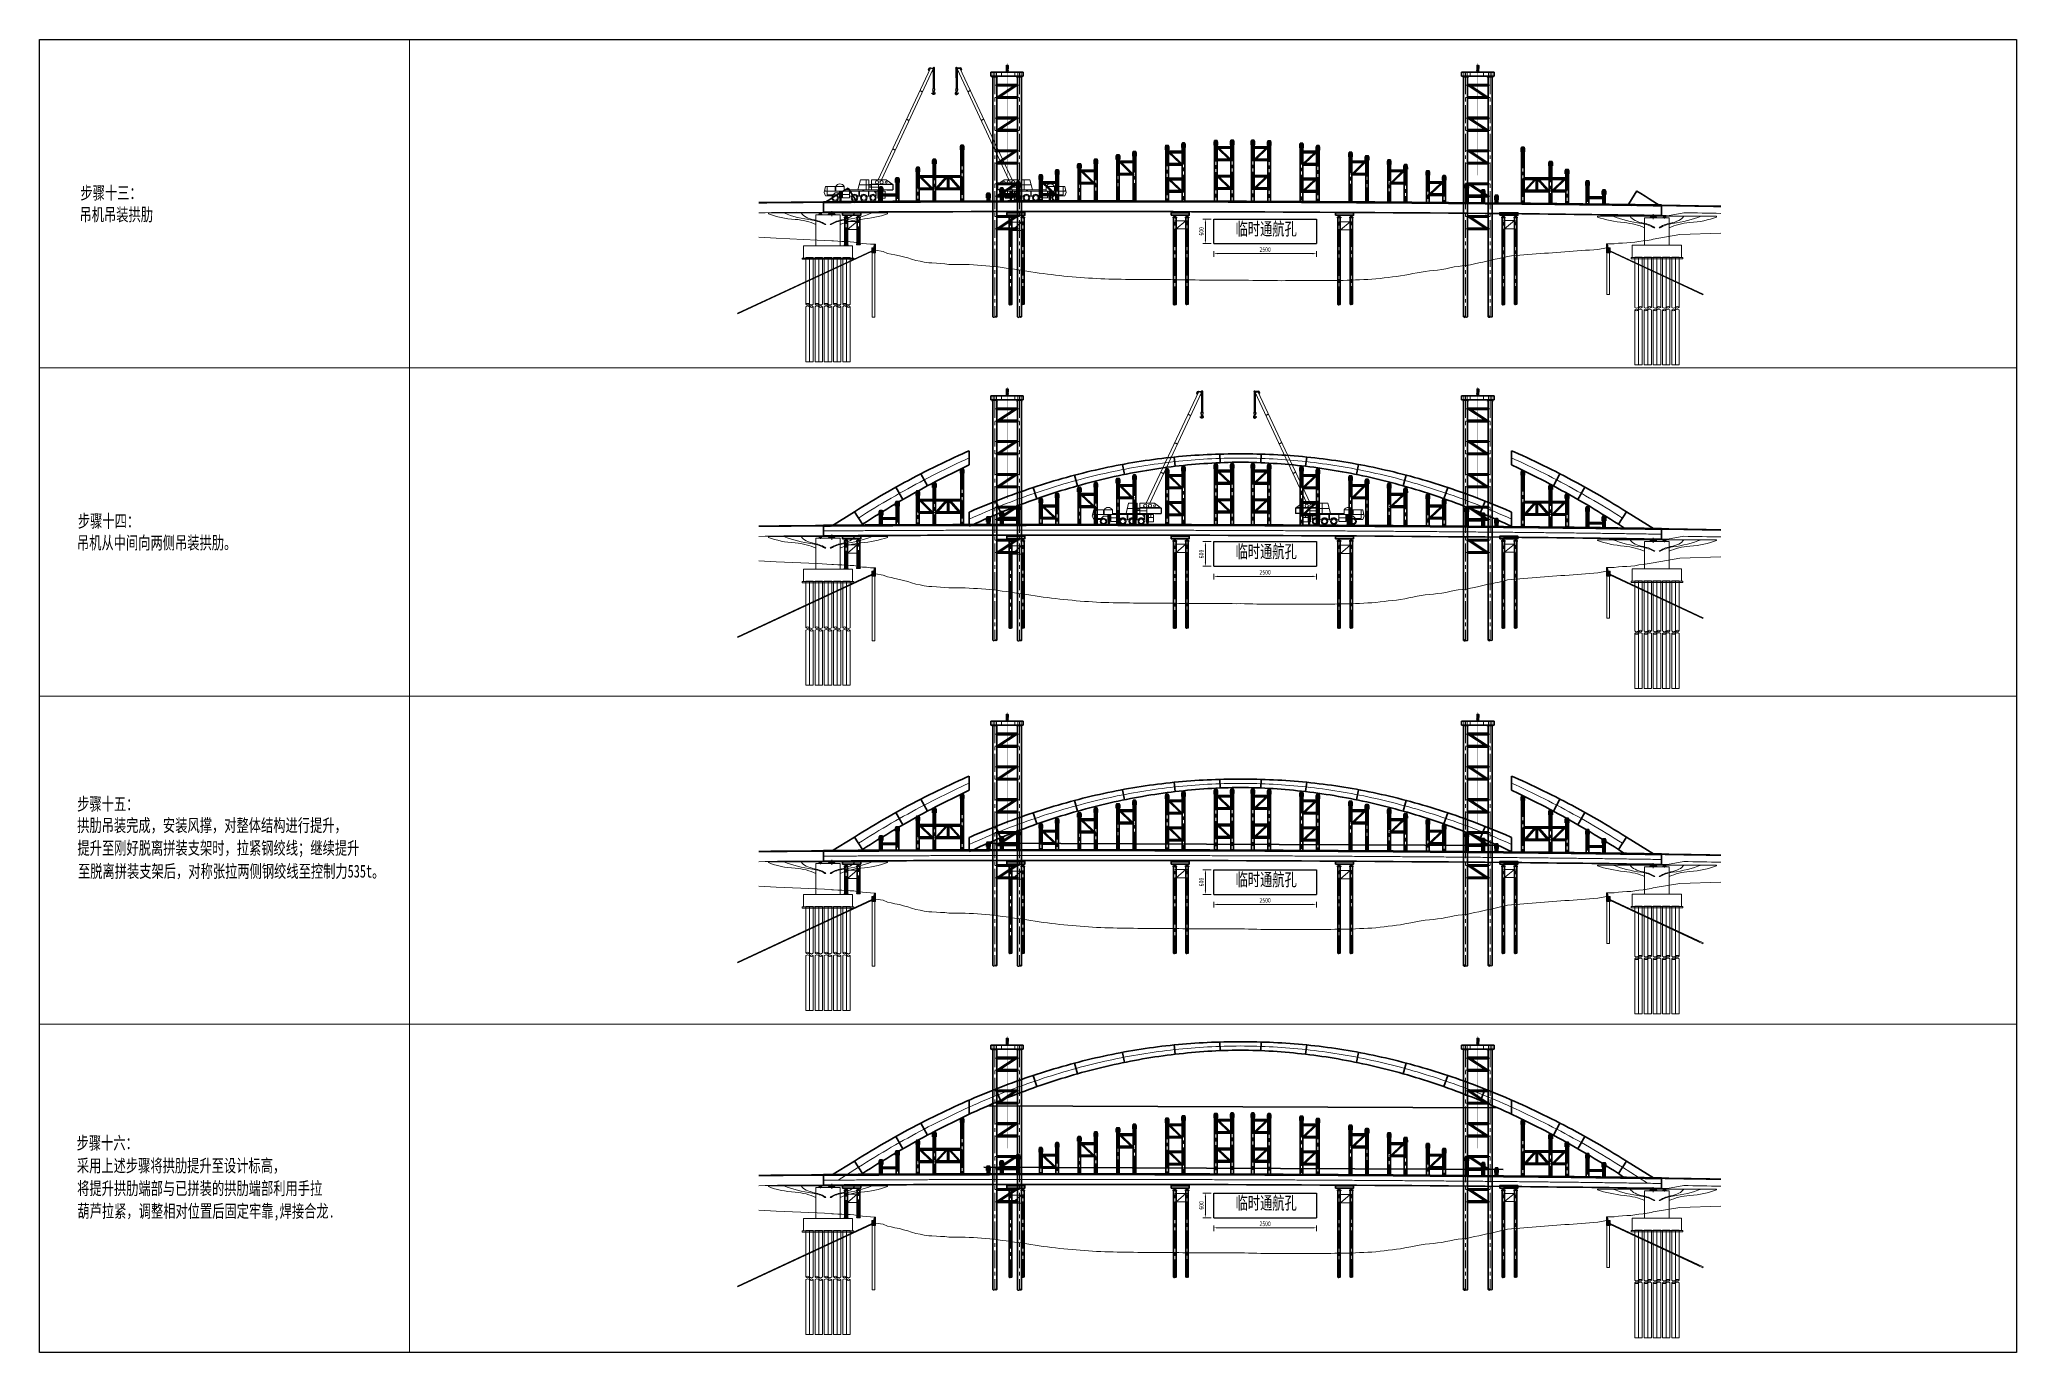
# Model space of a CAD drawing. Extents: x 1767995 to 4174245, y 542814 to 862564.
# Drawn here: x 3211745 to 3692995, y 542814 to 862564 of the extents above; entities that cross this region are included whole.
import ezdxf

# ---------------------------------------------------------------- set-up
doc = ezdxf.new("R2010")
doc.units = 0
doc.header["$LTSCALE"] = 3500
for name, pattern in [('ACAD_ISO08W100', [36, 24, -3, 6, -3]), ('CENTER', [2, 1.25, -0.25, 0.25, -0.25]), ('CENTER2', [1.125, 0.75, -0.125, 0.125, -0.125]), ('DASHED', [0.75, 0.5, -0.25]), ('DIVIDE', [1.25, 0.5, -0.25, 0, -0.25, 0, -0.25]), ('EB_DASH', [6, 3, -3]), ('EB_DASHDOT', [39, 30, -3, 3, -3])]:
    doc.linetypes.add(name, pattern=pattern)
doc.layers.get('Defpoints').update_dxf_attribs({"color": 8})
for name, color, linetype, lineweight in [('1粗实线', 1, 'Continuous', 30), ('2细实线', 5, 'Continuous', 18), ('3中心线', 6, 'CENTER', 18), ('4虚线', 2, 'DASHED', 18), ('5文本', 7, 'Continuous', 15), ('6标注线', 7, 'Continuous', 13), ('7边界线', 75, 'DIVIDE', 13), ('CAXA0', 7, 'Continuous', 70), ('CAXA1', 1, 'EB_DASHDOT', 25), ('CAXA2', 6, 'EB_DASH', 25), ('CAXA3', 7, 'Continuous', 25), ('块', 7, 'Continuous', 20), ('文字', 7, 'Continuous', 15), ('标注', 3, 'Continuous', 18), ('桥 构造粗实', 1, 'Continuous', 30), ('粗实线', 3, 'Continuous', 35), ('细实线', 7, 'Continuous', 15), ('细点划线', 1, 'CENTER2', 13)]:
    doc.layers.add(name, color=color, linetype=linetype, lineweight=lineweight)
doc.layers.add('GQ', color=1, linetype='Continuous')
doc.layers.add('M_Prof', color=2, linetype='Continuous')
doc.styles.add('wlx0.7', font='仿宋_GB2312.TTF', dxfattribs={"width": 0.7})
doc.styles.add('仿宋字', font='仿宋_GB2312.TTF', dxfattribs={"width": 0.7})
doc.styles.add('图内文字', font='仿宋_GB2312.TTF', dxfattribs={"width": 0.7})
doc.dimstyles.new('600', dxfattribs={"dimscale": 600, "dimtxt": 2, "dimasz": 1.5, "dimexe": 1, "dimexo": 1, "dimgap": 0.65, "dimtad": 1, "dimdec": 0, "dimlfac": 0.1, "dimzin": 0, "dimdsep": 46, "dimtxsty": 'wlx0.7', "dimcen": 0, "dimclrd": 7, "dimclre": 7, "dimclrt": 7, "dimadec": 0, "dimazin": 0, "dimtfac": 1, "dimtdec": 0, "dimtmove": 1, "dimatfit": 3, "dimfxl": 1, "dimtolj": 1, "dimtzin": 0, "dimlwd": 13, "dimlwe": 13, "dimarcsym": 1})

msp = doc.modelspace()

# ---------------------------------------------------------------- texts
at = {"layer": '5文本', "style": '仿宋字', "width": 0.7}
for s, p in [('步骤十三：', (3221693.1, 823660, -0.3)), ('吊机吊装拱肋', (3221464.5, 818389.1, -0.3)), ('步骤十四：', (3221075.2, 743731, -0.3)), ('吊机从中间向两侧吊装拱肋。', (3220846.5, 738460, -0.3)), ('步骤十五：', (3220900.5, 674837, -0.3)), ('拱肋吊装完成，安装风撑，对整体结构进行提升，', (3220900.5, 669636.5, -0.3)), ('提升至刚好脱离拼装支架时，拉紧钢绞线；继续提升', (3220968.6, 664101.3, -0.3)), ('至脱离拼装支架后，对称张拉两侧钢绞线至控制力535t。', (3221104.8, 658461.3, -0.3)), ('步骤十六：', (3220757.7, 592290.8, -0.3)), ('采用上述步骤将拱肋提升至设计标高，', (3220825.9, 586755.6, -0.3)), ('将提升拱肋端部与已拼装的拱肋端部利用手拉', (3220894, 581220.5, -0.3)), ('葫芦拉紧，调整相对位置后固定牢靠,焊接合龙.', (3220962.1, 575685.4, -0.3))]:
    msp.add_text(s, height=3125, dxfattribs=at).set_placement(p)
at = {"layer": '5文本', "char_height": 3125, "attachment_point": 1, "style": '图内文字'}
for insert in [(3502892.8, 818019.6), (3502892.8, 739444.3), (3502892.8, 659556.5), (3502892.8, 580793.2)]:
    msp.add_mtext('临时通航孔', dxfattribs=dict(at, insert=insert))

# ---------------------------------------------------------------- blocks, each defined once
blk = doc.blocks.new('gdfgdfg')
at = {"layer": '细实线'}
h = blk.add_hatch(dxfattribs=at)
h.set_pattern_fill('ANSI31', color=256, scale=50, style=0)
h.set_pattern_definition([(45, (182922.5, 28418.14), (-112.253, 112.253), [])])
h.paths.add_polyline_path([(182922, 29668), (182672, 29668), (182473, 28818), (182022, 28818), (182022, 27998), (182922, 28418)])
h.paths.add_polyline_path([(182922, 28418), (182022, 27998), (182022, 27618), (182922, 27618)])
h = blk.add_hatch(dxfattribs=at)
h.set_pattern_fill('ANSI31', color=256, scale=0.05, style=0)
h.set_pattern_definition([(135, (360864.5, 28418.14), (112.253, 112.253), [])])
h.paths.add_polyline_path([(360864, 29668), (361114, 29668), (361314, 28818), (361764, 28818), (361764, 27998), (360864, 28418)])
h.paths.add_polyline_path([(360864, 28418), (361764, 27998), (361764, 27618), (360864, 27618)])
for p, q in [((156881, 37288), (185882, 37288)), ((156881, 37288), (156881, 37088)), ((168381, 29318), (168381, 34479)), ((168882, 36867), (168381, 36867)), ((168381, 34479), (168381, 36867)), ((174382, 36867), (168882, 36867)), ((169131, 36867), (169131, 36867)), ((169918, 37012), (169145, 37012)), ((169918, 37012), (169145, 37012)), ((169918, 37012), (169145, 37012)), ((169918, 37012), (169145, 37012)), ((169145, 37012), (169145, 36867)), ((169918, 36867), (169145, 36867)), ((169250, 37012), (169250, 37173)), ((169250, 37012), (169250, 37173)), ((169250, 37012), (169250, 37173)), ((169250, 37012), (169250, 37173)), ((169250, 37012), (169250, 37173)), ((169250, 37012), (169250, 37173)), ((169813, 37173), (169250, 37173)), ((169532, 37333), (169532, 36723)), ((169813, 37012), (169813, 37173)), ((169813, 37012), (169813, 37173)), ((169813, 37012), (169813, 37173)), ((169813, 37012), (169813, 37173)), ((169813, 37012), (169813, 37173)), ((169813, 37012), (169813, 37173)), ((169813, 37012), (169813, 37173)), ((169813, 37012), (169813, 37173)), ((169918, 36867), (169918, 37012)), ((169918, 36867), (169918, 37012)), ((169918, 36867), (169918, 37012)), ((169918, 36867), (169918, 37012)), ((170882, 34479), (170582, 34479)), ((173157, 36979), (171407, 36979)), ((171407, 36867), (171407, 36979)), ((173157, 36979), (171407, 36979)), ((171407, 36867), (171407, 36979)), ((173157, 36979), (171407, 36979)), ((171407, 36867), (171407, 36979)), ((173157, 36979), (171407, 36979)), ((171407, 36867), (171407, 36979)), ((173032, 37070), (171531, 37070)), ((171531, 36979), (171531, 37070)), ((173032, 37070), (171531, 37070)), ((171531, 36979), (171531, 37070)), ((173032, 37070), (171531, 37070)), ((171531, 36979), (171531, 37070)), ((173032, 37070), (171531, 37070)), ((171531, 36979), (171531, 37070)), ((173032, 36979), (171531, 36979)), ((173032, 36979), (171531, 36979)), ((173032, 36979), (171531, 36979)), ((173032, 36979), (171531, 36979)), ((171677, 37070), (171677, 37336)), ((171677, 37070), (171677, 37336)), ((171677, 37070), (171677, 37336)), ((171677, 37070), (171677, 37336)), ((171677, 37070), (171677, 37336)), ((171677, 37070), (171677, 37336)), ((172886, 37336), (171677, 37336)), ((171882, 34479), (172182, 34479)), ((172281, 37760), (172281, 36526)), ((172281, 37287), (172281, 36867)), ((172886, 37070), (172886, 37336)), ((172886, 37070), (172886, 37336)), ((172886, 37070), (172886, 37336)), ((172886, 37070), (172886, 37336)), ((172886, 37070), (172886, 37336)), ((172886, 37070), (172886, 37336)), ((172886, 37070), (172886, 37336)), ((172886, 37070), (172886, 37336)), ((173032, 36979), (173032, 37070)), ((173032, 36979), (173032, 37070)), ((173032, 36979), (173032, 37070)), ((173032, 36979), (173032, 37070)), ((173157, 36867), (173157, 36979)), ((173157, 36867), (173157, 36979)), ((173157, 36867), (173157, 36979)), ((173157, 36867), (173157, 36979)), ((174382, 36867), (174382, 34479)), ((174382, 29318), (174382, 34479)), ((185882, 37288), (185882, 37088)), ((387682, 36507), (358681, 36507)), ((358681, 36507), (358681, 36307)), ((370181, 36086), (376181, 36086)), ((370181, 36086), (370181, 33698)), ((370181, 29418), (370181, 33698)), ((371406, 36198), (373156, 36198)), ((371406, 36198), (373156, 36198)), ((371406, 36198), (373156, 36198)), ((371406, 36198), (373156, 36198)), ((371406, 36198), (371406, 36086)), ((371531, 36289), (373032, 36289)), ((371531, 36289), (373032, 36289)), ((371531, 36289), (373032, 36289)), ((371531, 36289), (373032, 36289)), ((371531, 36289), (371531, 36198)), ((371531, 36198), (373032, 36198)), ((371531, 36198), (373032, 36198)), ((371531, 36198), (373032, 36198)), ((371531, 36198), (373032, 36198)), ((371677, 36289), (371677, 36555)), ((371677, 36289), (371677, 36555)), ((371677, 36289), (371677, 36555)), ((371677, 36289), (371677, 36555)), ((371677, 36289), (371677, 36555)), ((371677, 36289), (371677, 36555)), ((371677, 36289), (371677, 36555)), ((371677, 36289), (371677, 36555)), ((371677, 36555), (372886, 36555)), ((372282, 36979), (372282, 35745)), ((372282, 36506), (372282, 36086)), ((372681, 33698), (372381, 33698)), ((372886, 36289), (372886, 36555)), ((372886, 36289), (372886, 36555)), ((372886, 36289), (372886, 36555)), ((372886, 36289), (372886, 36555)), ((372886, 36289), (372886, 36555)), ((372886, 36289), (372886, 36555)), ((373032, 36198), (373032, 36289)), ((373032, 36198), (373032, 36289)), ((373032, 36198), (373032, 36289)), ((373032, 36198), (373032, 36289)), ((373156, 36086), (373156, 36198)), ((373156, 36086), (373156, 36198)), ((373156, 36086), (373156, 36198)), ((373156, 36086), (373156, 36198)), ((373681, 33698), (373981, 33698)), ((374645, 36228), (375418, 36228)), ((374645, 36228), (375418, 36228)), ((374645, 36228), (375418, 36228)), ((374645, 36228), (375418, 36228)), ((374645, 36228), (374645, 36086)), ((374645, 36086), (375418, 36086)), ((374645, 36086), (375418, 36086)), ((374645, 36086), (375418, 36086)), ((374645, 36086), (375418, 36086)), ((374750, 36396), (375313, 36396)), ((374750, 36396), (374750, 36228)), ((375031, 36507), (375031, 35942)), ((375313, 36228), (375313, 36396)), ((375313, 36228), (375313, 36396)), ((375313, 36228), (375313, 36396)), ((375313, 36228), (375313, 36396)), ((375313, 36228), (375313, 36396)), ((375313, 36228), (375313, 36396)), ((375418, 36228), (375418, 36086)), ((375781, 36631), (379681, 37348)), ((376181, 33698), (376181, 36086)), ((376181, 29418), (376181, 33698)), ((387682, 36507), (387682, 36307)), ((154535, 31370), (158782, 31153)), ((158782, 31153), (168782, 30708)), ((177381, 29318), (165381, 29318)), ((165381, 26318), (165381, 29318)), ((174631, 29318), (168131, 29318)), ((174631, 29318), (168131, 29318)), ((168782, 30708), (172281, 30513)), ((172281, 30505), (172746, 30477)), ((172746, 30477), (173763, 30403)), ((173763, 30403), (174769, 30381)), ((174769, 30381), (175754, 30306)), ((175754, 30306), (176782, 30263)), ((176782, 30263), (177705, 30211)), ((177381, 26318), (177381, 29318)), ((177381, 26318), (177381, 29318)), ((177705, 30211), (178781, 30016)), ((178781, 30016), (179771, 29869)), ((179771, 29869), (180766, 29794)), ((180766, 29794), (181732, 29707)), ((181732, 29707), (182922, 29668)), ((182473, 28818), (182672, 29668)), ((182922, 29668), (182672, 29668)), ((182922, 29668), (182922, 27618)), ((182922, 29668), (182922, 28218)), ((360864, 28818), (360864, 29768)), ((360864, 29768), (361782, 29768)), ((360864, 29668), (361114, 29668)), ((360864, 29668), (360864, 27618)), ((361314, 28818), (361114, 29668)), ((361782, 29768), (362782, 29768)), ((362782, 29768), (363775, 29930)), ((363775, 29930), (364771, 29976)), ((364771, 29976), (365828, 30031)), ((365828, 30031), (366804, 30068)), ((366804, 30068), (367759, 30192)), ((367182, 29418), (379182, 29418)), ((367182, 26418), (367182, 29418)), ((367182, 29418), (379182, 29418)), ((367182, 26418), (367182, 29418)), ((367759, 30192), (368782, 30365)), ((368782, 30365), (369790, 30490)), ((369790, 30490), (370768, 30618)), ((369932, 29418), (376432, 29418)), ((369932, 29418), (376432, 29418)), ((370768, 30618), (371735, 30785)), ((371735, 30785), (372282, 30921)), ((372282, 30921), (378782, 32036)), ((378782, 32036), (388735, 32354)), ((379182, 26418), (379182, 29418)), ((182022, 28109), (149353, 12875)), ((182022, 27888), (149438, 12694)), ((182022, 27998), (150302, 13207)), ((177681, 26318), (165081, 26318)), ((165081, 26018), (165081, 26318)), ((177681, 26018), (165081, 26018)), ((165981, 26418), (167781, 26418)), ((165981, 26018), (165981, 26418)), ((165981, 26418), (167781, 26418)), ((165981, 26018), (165981, 26418)), ((177681, 26318), (165981, 26318)), ((177681, 26018), (165981, 26018)), ((165981, 26018), (165981, 15086)), ((165981, 26018), (165981, 15086)), ((166881, 1055), (166881, 26418)), ((167781, 26018), (167781, 26418)), ((167781, 26018), (167781, 26418)), ((167781, 26018), (167781, 15086)), ((167781, 26018), (167781, 15086)), ((168231, 26418), (170031, 26418)), ((168231, 26018), (168231, 26418)), ((168231, 26418), (170031, 26418)), ((168231, 26018), (168231, 26418)), ((168231, 26018), (168231, 15086)), ((168231, 26018), (168231, 15086)), ((169131, 1055), (169131, 26418)), ((170031, 26018), (170031, 26418)), ((170031, 26018), (170031, 26418)), ((170031, 26018), (170031, 15086)), ((170031, 26018), (170031, 15086)), ((170481, 26418), (172281, 26418)), ((170481, 26018), (170481, 26418)), ((170481, 26418), (172281, 26418)), ((170481, 26018), (170481, 26418)), ((170481, 26018), (170481, 15086)), ((170481, 26018), (170481, 15086)), ((171381, 1055), (171381, 26418)), ((172281, 26018), (172281, 26418)), ((172281, 26018), (172281, 26418)), ((172281, 26018), (172281, 15086)), ((172281, 26018), (172281, 15086)), ((172731, 26418), (174531, 26418)), ((172731, 26018), (172731, 26418)), ((172731, 26418), (174531, 26418)), ((172731, 26018), (172731, 26418)), ((172731, 26018), (172731, 15086)), ((172731, 26018), (172731, 15086)), ((173631, 1055), (173631, 26418)), ((174531, 26018), (174531, 26418)), ((174531, 26018), (174531, 26418)), ((174531, 26018), (174531, 15086)), ((174531, 26018), (174531, 15086)), ((174981, 26418), (176781, 26418)), ((174981, 26018), (174981, 26418)), ((174981, 26418), (176781, 26418)), ((174981, 26018), (174981, 26418)), ((174981, 26018), (174981, 15086)), ((174981, 26018), (174981, 15086)), ((175881, 1055), (175881, 26418)), ((176781, 26018), (176781, 26418)), ((176781, 26018), (176781, 26418)), ((176781, 26018), (176781, 15086)), ((176781, 26018), (176781, 15086)), ((177681, 26318), (177681, 26018)), ((177681, 26318), (177681, 26018)), ((182022, 27618), (182022, 28818)), ((182022, 28818), (182473, 28818)), ((182922, 27618), (182022, 27618)), ((182172, 27618), (182172, 11918)), ((182772, 27618), (182772, 11918)), ((182922, 28218), (184782, 27918)), ((184782, 27918), (185870, 27451)), ((185870, 27451), (186718, 27289)), ((186718, 27289), (187689, 27069)), ((187689, 27069), (188781, 26865)), ((188781, 26865), (189749, 26574)), ((189749, 26574), (190828, 26353)), ((190828, 26353), (191732, 26029)), ((191732, 26029), (192790, 25688)), ((192790, 25688), (193797, 25518)), ((193797, 25518), (194782, 25279)), ((194782, 25279), (195922, 25145)), ((195922, 25145), (196697, 25133)), ((196697, 25133), (197814, 25065)), ((197814, 25065), (198781, 24977)), ((198781, 24977), (199841, 24913)), ((199841, 24913), (200782, 24762)), ((200782, 24762), (201782, 24764)), ((201782, 24764), (202782, 24765)), ((202782, 24765), (203782, 24767)), ((203782, 24767), (204782, 24766)), ((204782, 24766), (205782, 24734)), ((205782, 24734), (206782, 24667)), ((206782, 24667), (207782, 24595)), ((207782, 24595), (208782, 24522)), ((208782, 24522), (209782, 24449)), ((209782, 24449), (210782, 24371)), ((210782, 24371), (211782, 24272)), ((211782, 24272), (212782, 24140)), ((212782, 24140), (213782, 24009)), ((322782, 23930), (323782, 24162)), ((323782, 24162), (324782, 24282)), ((324782, 24282), (325782, 24389)), ((325782, 24389), (326782, 24496)), ((326782, 24496), (327782, 24700)), ((327782, 24700), (328782, 24915)), ((328782, 24915), (329782, 25130)), ((329782, 25130), (330782, 25349)), ((330782, 25349), (331782, 25575)), ((331782, 25575), (332782, 25790)), ((332782, 25790), (333782, 26002)), ((333782, 26002), (334782, 26213)), ((334782, 26213), (335782, 26458)), ((335782, 26458), (336782, 26715)), ((336782, 26715), (337782, 26844)), ((337782, 26844), (338782, 26929)), ((338782, 26929), (339782, 27001)), ((339782, 27001), (340782, 27080)), ((340782, 27080), (341782, 27159)), ((341782, 27159), (342782, 27238)), ((342782, 27238), (343782, 27317)), ((343782, 27317), (344782, 27395)), ((344782, 27395), (345782, 27472)), ((345782, 27472), (346782, 27544)), ((346782, 27544), (347782, 27617)), ((347782, 27617), (348782, 27690)), ((348782, 27690), (349782, 27762)), ((349782, 27762), (350782, 27835)), ((350782, 27835), (351782, 27908)), ((351782, 27908), (352782, 27980)), ((352782, 27980), (353782, 28053)), ((353782, 28053), (354782, 28126)), ((354782, 28126), (355782, 28199)), ((355782, 28199), (356782, 28271)), ((356782, 28271), (357782, 28344)), ((357782, 28344), (358782, 28417)), ((358782, 28417), (360864, 28818)), ((360864, 27618), (361764, 27618)), ((361014, 27618), (361014, 17418)), ((361764, 28818), (361314, 28818)), ((361614, 27618), (361614, 17418)), ((361764, 27618), (361764, 28818)), ((361764, 28109), (384464, 17524)), ((361764, 27998), (383516, 17856)), ((361764, 27888), (384380, 17342)), ((366882, 26418), (379482, 26418)), ((366882, 26418), (366882, 26118)), ((366882, 26418), (379482, 26418)), ((366882, 26418), (366882, 26118)), ((366882, 26118), (379482, 26118)), ((366882, 26118), (379482, 26118)), ((369582, 26518), (367782, 26518)), ((367782, 26118), (367782, 26518)), ((369582, 26518), (367782, 26518)), ((367782, 26118), (367782, 26518)), ((367782, 26118), (367782, 14305)), ((367782, 26118), (367782, 14305)), ((368682, 274), (368682, 26518)), ((369582, 26118), (369582, 26518)), ((369582, 26118), (369582, 26518)), ((369582, 26118), (369582, 14305)), ((369582, 26118), (369582, 14305)), ((371832, 26518), (370032, 26518)), ((370032, 26118), (370032, 26518)), ((371832, 26518), (370032, 26518)), ((370032, 26118), (370032, 26518)), ((370032, 26118), (370032, 14305)), ((370032, 26118), (370032, 14305)), ((370932, 274), (370932, 26518)), ((371832, 26118), (371832, 26518)), ((371832, 26118), (371832, 26518)), ((371832, 26118), (371832, 14305)), ((371832, 26118), (371832, 14305)), ((374082, 26518), (372282, 26518)), ((372282, 26118), (372282, 26518)), ((374082, 26518), (372282, 26518)), ((372282, 26118), (372282, 26518)), ((372282, 26118), (372282, 14305)), ((372282, 26118), (372282, 14305)), ((373182, 274), (373182, 26518)), ((374082, 26118), (374082, 26518)), ((374082, 26118), (374082, 26518)), ((374082, 26118), (374082, 14305)), ((374082, 26118), (374082, 14305)), ((376332, 26518), (374532, 26518)), ((374532, 26118), (374532, 26518)), ((376332, 26518), (374532, 26518)), ((374532, 26118), (374532, 26518)), ((374532, 26118), (374532, 14305)), ((374532, 26118), (374532, 14305)), ((375432, 274), (375432, 26518)), ((376332, 26118), (376332, 26518)), ((376332, 26118), (376332, 26518)), ((376332, 26118), (376332, 14305)), ((376332, 26118), (376332, 14305)), ((378582, 26518), (376782, 26518)), ((376782, 26118), (376782, 26518)), ((378582, 26518), (376782, 26518)), ((376782, 26118), (376782, 26518)), ((376782, 26118), (376782, 14305)), ((376782, 26118), (376782, 14305)), ((377682, 274), (377682, 26518)), ((378582, 26118), (378582, 26518)), ((378582, 26118), (378582, 26518)), ((378582, 26118), (378582, 14305)), ((378582, 26118), (378582, 14305)), ((379482, 26118), (379482, 26418)), ((213782, 24009), (214782, 23877)), ((214782, 23877), (215782, 23745)), ((215782, 23745), (216782, 23602)), ((216782, 23602), (217782, 23450)), ((217782, 23450), (218782, 23297)), ((218782, 23297), (219782, 23144)), ((219782, 23144), (220782, 22990)), ((220782, 22990), (221782, 22826)), ((221782, 22826), (222782, 22660)), ((222782, 22660), (223782, 22535)), ((223782, 22535), (224782, 22410)), ((224782, 22410), (225782, 22284)), ((225782, 22284), (226782, 22159)), ((226782, 22159), (227782, 22044)), ((227782, 22044), (228782, 21941)), ((228782, 21941), (229782, 21850)), ((229782, 21850), (230782, 21758)), ((230782, 21758), (231782, 21667)), ((231782, 21667), (232782, 21583)), ((232782, 21583), (233782, 21505)), ((233782, 21505), (234782, 21444)), ((234782, 21444), (235782, 21383)), ((235782, 21383), (236782, 21323)), ((236782, 21323), (237782, 21264)), ((237782, 21264), (238782, 21229)), ((238782, 21229), (239782, 21199)), ((239782, 21199), (240782, 21181)), ((240782, 21181), (241782, 21163)), ((241782, 21163), (242782, 21145)), ((242782, 21145), (243782, 21127)), ((243782, 21127), (244782, 21108)), ((244782, 21108), (245782, 21097)), ((245782, 21097), (246782, 21089)), ((246782, 21089), (247782, 21081)), ((247782, 21081), (248782, 21073)), ((248782, 21073), (249782, 21075)), ((249782, 21075), (250782, 21077)), ((250782, 21077), (251782, 21074)), ((251782, 21074), (252782, 21071)), ((252782, 21071), (253782, 21069)), ((253782, 21069), (254782, 21058)), ((254782, 21058), (255782, 21033)), ((255782, 21033), (256782, 21017)), ((256782, 21017), (257782, 21003)), ((257782, 21003), (258782, 20989)), ((258782, 20989), (259782, 20975)), ((259782, 20975), (260782, 20969)), ((260782, 20969), (261782, 20965)), ((261782, 20965), (262782, 20960)), ((262782, 20960), (263782, 20956)), ((263782, 20956), (264782, 20958)), ((264782, 20958), (265782, 20966)), ((265782, 20966), (266782, 20961)), ((266782, 20961), (267782, 20955)), ((267782, 20955), (268782, 20948)), ((268782, 20948), (269782, 20942)), ((269782, 20942), (270782, 20936)), ((270782, 20936), (271782, 20941)), ((271782, 20941), (272782, 20932)), ((272782, 20932), (273782, 20906)), ((273782, 20906), (274782, 20880)), ((274782, 20880), (275782, 20855)), ((275782, 20855), (276782, 20831)), ((276782, 20831), (277782, 20822)), ((277782, 20822), (278782, 20818)), ((278782, 20818), (279782, 20814)), ((279782, 20814), (280782, 20810)), ((280782, 20810), (281782, 20806)), ((281782, 20806), (282782, 20810)), ((282782, 20810), (283782, 20817)), ((283782, 20817), (284782, 20820)), ((284782, 20820), (285782, 20822)), ((285782, 20822), (286782, 20825)), ((286782, 20825), (287782, 20828)), ((287782, 20828), (288782, 20828)), ((288782, 20828), (289782, 20828)), ((289782, 20828), (290782, 20828)), ((290782, 20828), (291782, 20829)), ((291782, 20829), (292782, 20829)), ((292782, 20829), (293782, 20836)), ((293782, 20836), (294782, 20850)), ((294782, 20850), (295782, 20863)), ((295782, 20863), (296782, 20876)), ((296782, 20876), (297782, 20889)), ((297782, 20889), (298782, 20902)), ((298782, 20902), (299782, 20970)), ((299782, 20970), (300782, 21019)), ((300782, 21019), (301782, 21063)), ((301782, 21063), (302782, 21107)), ((302782, 21107), (303782, 21151)), ((303782, 21151), (304782, 21229)), ((304782, 21229), (305782, 21355)), ((305782, 21355), (306782, 21473)), ((306782, 21473), (307782, 21592)), ((307782, 21592), (308782, 21710)), ((308782, 21710), (309782, 21829)), ((309782, 21829), (310782, 21972)), ((310782, 21972), (311782, 22152)), ((311782, 22152), (312782, 22343)), ((312782, 22343), (313782, 22534)), ((313782, 22534), (314782, 22726)), ((314782, 22726), (315782, 22910)), ((315782, 22910), (316782, 23066)), ((316782, 23066), (317782, 23173)), ((317782, 23173), (318782, 23280)), ((318782, 23280), (319782, 23387)), ((319782, 23387), (320782, 23494)), ((320782, 23494), (321782, 23699)), ((321782, 23699), (322782, 23930)), ((165981, 14453), (165981, 1055)), ((165981, 14453), (165981, 1055)), ((167781, 14453), (167781, 1055)), ((167781, 14453), (167781, 1055)), ((168231, 14453), (168231, 1055)), ((168231, 14453), (168231, 1055)), ((170031, 14453), (170031, 1055)), ((170031, 14453), (170031, 1055)), ((170481, 14453), (170481, 1055)), ((170481, 14453), (170481, 1055)), ((172281, 14453), (172281, 1055)), ((172281, 14453), (172281, 1055)), ((172731, 14453), (172731, 1055)), ((172731, 14453), (172731, 1055)), ((174531, 14453), (174531, 1055)), ((174531, 14453), (174531, 1055)), ((174981, 14453), (174981, 1055)), ((174981, 14453), (174981, 1055)), ((176781, 14453), (176781, 1055)), ((176781, 14453), (176781, 1055)), ((361614, 17418), (361014, 17418)), ((384464, 17524), (384380, 17342)), ((149353, 12875), (149438, 12694)), ((182172, 11918), (182772, 11918)), ((367782, 13672), (367782, 274)), ((367782, 13672), (367782, 274)), ((369582, 13672), (369582, 274)), ((369582, 13672), (369582, 274)), ((370032, 13672), (370032, 274)), ((370032, 13672), (370032, 274)), ((371832, 13672), (371832, 274)), ((371832, 13672), (371832, 274)), ((372282, 13672), (372282, 274)), ((372282, 13672), (372282, 274)), ((374082, 13672), (374082, 274)), ((374082, 13672), (374082, 274)), ((374532, 13672), (374532, 274)), ((374532, 13672), (374532, 274)), ((376332, 13672), (376332, 274)), ((376332, 13672), (376332, 274)), ((376782, 13672), (376782, 274)), ((376782, 13672), (376782, 274)), ((378582, 13672), (378582, 274)), ((378582, 13672), (378582, 274)), ((165981, 1055), (167781, 1055)), ((165981, 1055), (167781, 1055)), ((168231, 1055), (170031, 1055)), ((168231, 1055), (170031, 1055)), ((170481, 1055), (172281, 1055)), ((170481, 1055), (172281, 1055)), ((172731, 1055), (174531, 1055)), ((172731, 1055), (174531, 1055)), ((174981, 1055), (176781, 1055)), ((174981, 1055), (176781, 1055)), ((369582, 274), (367782, 274)), ((369582, 274), (367782, 274)), ((371832, 274), (370032, 274)), ((371832, 274), (370032, 274)), ((374082, 274), (372282, 274)), ((374082, 274), (372282, 274)), ((376332, 274), (374532, 274)), ((376332, 274), (374532, 274)), ((378582, 274), (376782, 274)), ((378582, 274), (376782, 274))]:
    blk.add_line(p, q, dxfattribs=at)
for centre, radius, start, end in [((216121, -6244204), 6284404, 90.4179296, 90.5614959), ((216121, -6244404), 6284404, 90.4179296, 90.5614959), ((280310, -5960229), 6000000, 88.9645624, 89.1026041), ((280310, -5960029), 6000000, 88.9645624, 89.1026041), ((163487, -217409), 254857, 89.25943, 92.01301), ((216121, -6245184), 6282804, 90.418036, 90.4499551), ((280310, -5962609), 6000000, 89.0882783, 89.1026041), ((280310, -5961829), 6000000, 88.9645624, 89.0510312), ((166431, 14636), 636, 45, 135), ((166431, 15536), 636, 225, 315), ((166431, 14003), 636, 45, 135), ((167331, 15536), 636, 225, 315), ((167331, 14003), 636, 45, 135), ((167331, 14903), 636, 225, 315), ((168681, 14636), 636, 45, 135), ((168681, 15536), 636, 225, 315), ((168681, 14003), 636, 45, 135), ((169581, 15536), 636, 225, 315), ((169581, 14003), 636, 45, 135), ((169581, 14903), 636, 225, 315), ((170931, 14636), 636, 45, 135), ((170931, 15536), 636, 225, 315), ((170931, 14003), 636, 45, 135), ((171831, 15536), 636, 225, 315), ((171831, 14003), 636, 45, 135), ((171831, 14903), 636, 225, 315), ((173181, 14636), 636, 45, 135), ((173181, 15536), 636, 225, 315), ((173181, 14003), 636, 45, 135), ((174081, 15536), 636, 225, 315), ((174081, 14003), 636, 45, 135), ((174081, 14903), 636, 225, 315), ((175431, 14636), 636, 45, 135), ((175431, 15536), 636, 225, 315), ((175431, 14003), 636, 45, 135), ((176331, 15536), 636, 225, 315), ((176331, 14003), 636, 45, 135), ((176331, 14903), 636, 225, 315), ((369132, 13855), 636, 45, 135), ((371382, 13855), 636, 45, 135), ((373632, 13855), 636, 45, 135), ((375882, 13855), 636, 45, 135), ((378132, 13855), 636, 45, 135), ((368232, 14755), 636, 225, 315), ((368232, 13222), 636, 45, 135), ((368232, 14122), 636, 225, 315), ((369132, 14755), 636, 225, 315), ((369132, 13222), 636, 45, 135), ((370482, 14755), 636, 225, 315), ((370482, 13222), 636, 45, 135), ((370482, 14122), 636, 225, 315), ((371382, 14755), 636, 225, 315), ((371382, 13222), 636, 45, 135), ((372732, 14755), 636, 225, 315), ((372732, 13222), 636, 45, 135), ((372732, 14122), 636, 225, 315), ((373632, 14755), 636, 225, 315), ((373632, 13222), 636, 45, 135), ((374982, 14755), 636, 225, 315), ((374982, 13222), 636, 45, 135), ((374982, 14122), 636, 225, 315), ((375882, 14755), 636, 225, 315), ((375882, 13222), 636, 45, 135), ((377232, 14755), 636, 225, 315), ((377232, 13222), 636, 45, 135), ((377232, 14122), 636, 225, 315), ((378132, 14755), 636, 225, 315), ((378132, 13222), 636, 45, 135)]:
    blk.add_arc(centre, radius, start, end, dxfattribs=at)
for centre, major_axis, start_param, end_param in [((164960, 42181), (-13000, 0), 0.9002719, 1.4490991), ((172338, 44583), (-18704, 0), 0.8947516, 1.3150091), ((162056, 31278), (-9000, 0), 3.932954, 4.5645287), ((169728, 38021), (-5100, 0), 0.2916899, 1.2471142), ((165524, 32494), (-6429, 0), 3.8070892, 4.3826433), ((165823, 32778), (-6096, 0), 3.7337661, 4.3285869), ((176940, 32778), (-6096, 0), -1.1869942, -0.5921734), ((177239, 32494), (6429, 0), 1.900542, 2.4760961), ((181408, 30578), (-10500, 0), -1.3765959, -0.8377016), ((173035, 38021), (5100, 0), -1.2471142, -0.2916899), ((170425, 44583), (-18704, 0), 1.8265835, 2.2468411), ((176018, 44316), (-17500, 0), 1.7642209, 2.1695934)]:
    blk.add_ellipse(centre, major_axis=major_axis, ratio=0.5, start_param=start_param, end_param=end_param, dxfattribs=at)
at = {"layer": '细实线', "extrusion": (0, 0, -1)}
for centre, major_axis, start_param, end_param in [((368545, 43534), (17500, 0), 1.7642209, 2.1695934), ((374138, 43802), (18704, 0), 1.8265835, 2.2468411), ((363155, 29796), (10500, 0), -1.3765959, -0.8377016), ((371528, 37240), (-5100, 0), -1.2471142, -0.2916899), ((367324, 31713), (-6429, 0), 1.900542, 2.4760961), ((367623, 31996), (-6096, 0), 1.9545984, 2.5494192), ((378740, 31996), (6096, 0), 3.7337661, 4.3285869), ((379039, 31713), (-6429, 0), 0.6654966, 1.2410507), ((382507, 30497), (-9000, 0), 0.7913614, 1.4229361), ((374835, 37240), (5100, 0), 0.2916899, 1.2471142), ((372225, 43802), (18704, 0), 0.8947516, 1.3150091), ((379603, 41399), (13000, 0), 0.9002719, 1.4490991)]:
    blk.add_ellipse(centre, major_axis=major_axis, ratio=0.5, start_param=start_param, end_param=end_param, dxfattribs=at)
blk = doc.blocks.new('werwerer')
at = {"layer": '1粗实线', "elevation": 0}
for points in [[(193795, 41794, 0.4643159), (193777, 41816), (193651, 41816), (193531, 41444), (193531, 41144), (193651, 41144), (193651, 41164), (193777, 41164, 0.4643159), (193795, 41186)], [(193951, 41144), (193651, 41144), (193651, 41164), (193777, 41164, 0.4142136), (193795, 41182), (193795, 41798, 0.4142136), (193777, 41816), (193651, 41816), (193651, 41836), (193951, 41836), (193951, 41816), (193826, 41816, 0.4142136), (193808, 41798), (193808, 41182, 0.4142136), (193826, 41164), (193951, 41164)], [(193951, 41144), (194251, 41144), (194251, 41164), (194126, 41164, -0.4142136), (194108, 41182), (194108, 41798, -0.4142136), (194126, 41816), (194251, 41816), (194251, 41836), (193951, 41836), (193951, 41816), (194077, 41816, -0.4142136), (194095, 41798), (194095, 41182, -0.4142136), (194077, 41164), (193951, 41164)], [(194108, 41794, -0.4643159), (194126, 41816), (194251, 41816), (194371, 41444), (194371, 41144), (194251, 41144), (194251, 41164), (194126, 41164, -0.4643159), (194108, 41186)]]:
    blk.add_lwpolyline(points, format="xyb", close=True, dxfattribs=at)
blk.add_lwpolyline([(193701, 41846), (194201, 41846), (194201, 41836), (193701, 41836)], close=True, dxfattribs=at)
blk = doc.blocks.new('tertert')
at = {"layer": '1粗实线'}
for p, q in [((203266, 43306, 0), (206636, 43306, 0)), ((203266, 42955, 0), (206636, 42955, 0)), ((203266, 40306, 0), (206636, 40306, 0)), ((203266, 39955, 0), (206636, 39955, 0)), ((203401, 42955, 0), (206112, 40306, 0)), ((203791, 42955, 0), (206502, 40306, 0))]:
    blk.add_line(p, q, dxfattribs=at)
at = {"layer": '1粗实线', "elevation": 0}
for points in [[(203266, 43306), (203266, 43306), (203266, 43305), (203266, 43305), (203265, 43304), (203265, 43303), (203264, 43301), (203263, 43299), (203262, 43297), (203261, 43295), (203260, 43293), (203259, 43290), (203257, 43287), (203256, 43284), (203255, 43280), (203253, 43276), (203251, 43272), (203250, 43268), (203248, 43264), (203246, 43259), (203244, 43255), (203243, 43250), (203241, 43244), (203239, 43239), (203237, 43234), (203236, 43228), (203234, 43222), (203232, 43216), (203231, 43210), (203229, 43204), (203228, 43198), (203227, 43191), (203225, 43185), (203224, 43178), (203223, 43171), (203223, 43165), (203222, 43158), (203221, 43151), (203221, 43144), (203221, 43137), (203221, 43130), (203221, 43124), (203221, 43117), (203221, 43110), (203222, 43103), (203223, 43096), (203223, 43089), (203224, 43083), (203225, 43076), (203227, 43070), (203228, 43063), (203229, 43057), (203231, 43051), (203232, 43045), (203234, 43039), (203236, 43033), (203237, 43027), (203239, 43022), (203241, 43016), (203243, 43011), (203244, 43006), (203246, 43002), (203248, 42997), (203250, 42993), (203251, 42988), (203253, 42984), (203255, 42981), (203256, 42977), (203257, 42974), (203259, 42971), (203260, 42968), (203261, 42966), (203262, 42964), (203263, 42962), (203264, 42960), (203265, 42958), (203265, 42957), (203266, 42956), (203266, 42955), (203266, 42955), (203266, 42955)], [(203266, 40306), (203266, 40306), (203266, 40305), (203266, 40305), (203265, 40304), (203265, 40303), (203264, 40301), (203263, 40299), (203262, 40297), (203261, 40295), (203260, 40293), (203259, 40290), (203257, 40287), (203256, 40284), (203255, 40280), (203253, 40276), (203251, 40272), (203250, 40268), (203248, 40264), (203246, 40259), (203244, 40255), (203243, 40250), (203241, 40244), (203239, 40239), (203237, 40234), (203236, 40228), (203234, 40222), (203232, 40216), (203231, 40210), (203229, 40204), (203228, 40198), (203227, 40191), (203225, 40185), (203224, 40178), (203223, 40171), (203223, 40165), (203222, 40158), (203221, 40151), (203221, 40144), (203221, 40137), (203221, 40130), (203221, 40124), (203221, 40117), (203221, 40110), (203222, 40103), (203223, 40096), (203223, 40089), (203224, 40083), (203225, 40076), (203227, 40070), (203228, 40063), (203229, 40057), (203231, 40051), (203232, 40045), (203234, 40039), (203236, 40033), (203237, 40027), (203239, 40022), (203241, 40016), (203243, 40011), (203244, 40006), (203246, 40002), (203248, 39997), (203250, 39993), (203251, 39988), (203253, 39984), (203255, 39981), (203256, 39977), (203257, 39974), (203259, 39971), (203260, 39968), (203261, 39966), (203262, 39964), (203263, 39962), (203264, 39960), (203265, 39958), (203265, 39957), (203266, 39956), (203266, 39955), (203266, 39955), (203266, 39955)], [(206636, 43306), (206636, 43306), (206637, 43305), (206637, 43305), (206637, 43304), (206638, 43303), (206639, 43301), (206640, 43299), (206641, 43297), (206642, 43295), (206643, 43293), (206644, 43290), (206645, 43287), (206647, 43284), (206648, 43280), (206650, 43276), (206652, 43272), (206653, 43268), (206655, 43264), (206657, 43259), (206658, 43255), (206660, 43250), (206662, 43244), (206664, 43239), (206666, 43234), (206667, 43228), (206669, 43222), (206671, 43216), (206672, 43210), (206674, 43204), (206675, 43198), (206676, 43191), (206677, 43185), (206679, 43178), (206679, 43171), (206680, 43165), (206681, 43158), (206681, 43151), (206682, 43144), (206682, 43137), (206682, 43130), (206682, 43124), (206682, 43117), (206681, 43110), (206681, 43103), (206680, 43096), (206679, 43089), (206679, 43083), (206677, 43076), (206676, 43070), (206675, 43063), (206674, 43057), (206672, 43051), (206671, 43045), (206669, 43039), (206667, 43033), (206666, 43027), (206664, 43022), (206662, 43016), (206660, 43011), (206658, 43006), (206657, 43002), (206655, 42997), (206653, 42993), (206652, 42988), (206650, 42984), (206648, 42981), (206647, 42977), (206645, 42974), (206644, 42971), (206643, 42968), (206642, 42966), (206641, 42964), (206640, 42962), (206639, 42960), (206638, 42958), (206637, 42957), (206637, 42956), (206637, 42955), (206636, 42955), (206636, 42955)], [(206636, 40306), (206636, 40306), (206637, 40305), (206637, 40305), (206637, 40304), (206638, 40303), (206639, 40301), (206640, 40299), (206641, 40297), (206642, 40295), (206643, 40293), (206644, 40290), (206645, 40287), (206647, 40284), (206648, 40280), (206650, 40276), (206652, 40272), (206653, 40268), (206655, 40264), (206657, 40259), (206658, 40255), (206660, 40250), (206662, 40244), (206664, 40239), (206666, 40234), (206667, 40228), (206669, 40222), (206671, 40216), (206672, 40210), (206674, 40204), (206675, 40198), (206676, 40191), (206677, 40185), (206679, 40178), (206679, 40171), (206680, 40165), (206681, 40158), (206681, 40151), (206682, 40144), (206682, 40137), (206682, 40130), (206682, 40124), (206682, 40117), (206681, 40110), (206681, 40103), (206680, 40096), (206679, 40089), (206679, 40083), (206677, 40076), (206676, 40070), (206675, 40063), (206674, 40057), (206672, 40051), (206671, 40045), (206669, 40039), (206667, 40033), (206666, 40027), (206664, 40022), (206662, 40016), (206660, 40011), (206658, 40006), (206657, 40002), (206655, 39997), (206653, 39993), (206652, 39988), (206650, 39984), (206648, 39981), (206647, 39977), (206645, 39974), (206644, 39971), (206643, 39968), (206642, 39966), (206641, 39964), (206640, 39962), (206639, 39960), (206638, 39958), (206637, 39957), (206637, 39956), (206637, 39955), (206636, 39955), (206636, 39955)]]:
    blk.add_lwpolyline(points, dxfattribs=at)
at = {"layer": '1粗实线'}
for points in [[(203791, 42955), (203791, 42955), (203790, 42955), (203789, 42956), (203788, 42956), (203785, 42957), (203783, 42958), (203780, 42959), (203776, 42960), (203773, 42961), (203768, 42963), (203764, 42964), (203758, 42966), (203753, 42968), (203747, 42970), (203741, 42972), (203734, 42974), (203727, 42977), (203720, 42979), (203712, 42981), (203705, 42984), (203696, 42986), (203688, 42989), (203680, 42991), (203671, 42994), (203662, 42997), (203653, 42999), (203644, 43002), (203635, 43004), (203625, 43006), (203616, 43008), (203607, 43010), (203598, 43012), (203589, 43014), (203580, 43016), (203571, 43017), (203562, 43018), (203553, 43019), (203545, 43020), (203537, 43020), (203529, 43020), (203522, 43020), (203515, 43020), (203508, 43019), (203501, 43018), (203494, 43017), (203488, 43016), (203482, 43014), (203477, 43012), (203472, 43010), (203467, 43008), (203462, 43006), (203457, 43004), (203453, 43002), (203449, 42999), (203445, 42997), (203441, 42994), (203438, 42991), (203434, 42989), (203431, 42986), (203428, 42984), (203426, 42981), (203423, 42979), (203420, 42977), (203418, 42974), (203416, 42972), (203414, 42970), (203412, 42968), (203410, 42966), (203409, 42964), (203407, 42963), (203406, 42961), (203405, 42960), (203404, 42959), (203403, 42958), (203402, 42957), (203402, 42956), (203401, 42956), (203401, 42955), (203401, 42955), (203401, 42955)], [(206112, 40306), (206112, 40306), (206112, 40306), (206114, 40305), (206115, 40305), (206117, 40304), (206120, 40303), (206123, 40302), (206126, 40301), (206130, 40299), (206135, 40298), (206139, 40296), (206144, 40295), (206150, 40293), (206156, 40291), (206162, 40289), (206169, 40287), (206176, 40284), (206183, 40282), (206190, 40279), (206198, 40277), (206206, 40274), (206215, 40272), (206223, 40269), (206232, 40267), (206241, 40264), (206250, 40262), (206259, 40259), (206268, 40257), (206278, 40255), (206287, 40252), (206296, 40250), (206305, 40249), (206314, 40247), (206323, 40245), (206332, 40244), (206341, 40243), (206349, 40242), (206358, 40241), (206366, 40241), (206374, 40241), (206381, 40241), (206388, 40241), (206395, 40242), (206402, 40243), (206408, 40244), (206415, 40245), (206420, 40247), (206426, 40249), (206431, 40250), (206436, 40252), (206441, 40255), (206446, 40257), (206450, 40259), (206454, 40262), (206458, 40264), (206462, 40267), (206465, 40269), (206468, 40272), (206472, 40274), (206475, 40277), (206477, 40279), (206480, 40282), (206482, 40284), (206485, 40287), (206487, 40289), (206489, 40291), (206491, 40293), (206492, 40295), (206494, 40296), (206495, 40298), (206497, 40299), (206498, 40301), (206499, 40302), (206500, 40303), (206500, 40304), (206501, 40305), (206502, 40305), (206502, 40306), (206502, 40306), (206502, 40306)]]:
    blk.add_lwpolyline(points, dxfattribs=at)
at = {"layer": '3中心线'}
for p, q in [((202951, 43130, 0), (206951, 43130, 0)), ((202951, 40130, 0), (206951, 40130, 0)), ((203416, 43130, 0), (206486, 40130, 0))]:
    blk.add_line(p, q, dxfattribs=at)
blk = doc.blocks.new('ertretert')
at = {"layer": '1粗实线'}
for p, q in [((213386, 43306, 0), (207266, 43306, 0)), ((213386, 42955, 0), (207266, 42955, 0)), ((213386, 40306, 0), (207266, 40306, 0)), ((213386, 39955, 0), (207266, 39955, 0)), ((209738, 42955, 0), (207390, 40306, 0)), ((210103, 42955, 0), (207754, 40306, 0)), ((210151, 42955, 0), (210151, 40306, 0)), ((210502, 42955, 0), (210502, 40306, 0)), ((210550, 42955, 0), (212898, 40306, 0)), ((210914, 42955, 0), (213263, 40306, 0))]:
    blk.add_line(p, q, dxfattribs=at)
at = {"layer": '1粗实线', "elevation": 0}
for points in [[(207266, 43306), (207266, 43306), (207266, 43305), (207266, 43305), (207265, 43304), (207265, 43303), (207264, 43301), (207263, 43299), (207262, 43297), (207261, 43295), (207260, 43293), (207259, 43290), (207257, 43287), (207256, 43284), (207255, 43280), (207253, 43276), (207251, 43272), (207250, 43268), (207248, 43264), (207246, 43259), (207244, 43255), (207243, 43250), (207241, 43244), (207239, 43239), (207237, 43234), (207236, 43228), (207234, 43222), (207232, 43216), (207231, 43210), (207229, 43204), (207228, 43198), (207227, 43191), (207225, 43185), (207224, 43178), (207223, 43171), (207223, 43165), (207222, 43158), (207221, 43151), (207221, 43144), (207221, 43137), (207221, 43130), (207221, 43124), (207221, 43117), (207221, 43110), (207222, 43103), (207223, 43096), (207223, 43089), (207224, 43083), (207225, 43076), (207227, 43070), (207228, 43063), (207229, 43057), (207231, 43051), (207232, 43045), (207234, 43039), (207236, 43033), (207237, 43027), (207239, 43022), (207241, 43016), (207243, 43011), (207244, 43006), (207246, 43002), (207248, 42997), (207250, 42993), (207251, 42988), (207253, 42984), (207255, 42981), (207256, 42977), (207257, 42974), (207259, 42971), (207260, 42968), (207261, 42966), (207262, 42964), (207263, 42962), (207264, 42960), (207265, 42958), (207265, 42957), (207266, 42956), (207266, 42955), (207266, 42955), (207266, 42955)], [(207266, 40306), (207266, 40306), (207266, 40305), (207266, 40305), (207265, 40304), (207265, 40303), (207264, 40301), (207263, 40299), (207262, 40297), (207261, 40295), (207260, 40293), (207259, 40290), (207257, 40287), (207256, 40284), (207255, 40280), (207253, 40276), (207251, 40272), (207250, 40268), (207248, 40264), (207246, 40259), (207244, 40255), (207243, 40250), (207241, 40244), (207239, 40239), (207237, 40234), (207236, 40228), (207234, 40222), (207232, 40216), (207231, 40210), (207229, 40204), (207228, 40198), (207227, 40191), (207225, 40185), (207224, 40178), (207223, 40171), (207223, 40165), (207222, 40158), (207221, 40151), (207221, 40144), (207221, 40137), (207221, 40130), (207221, 40124), (207221, 40117), (207221, 40110), (207222, 40103), (207223, 40096), (207223, 40089), (207224, 40083), (207225, 40076), (207227, 40070), (207228, 40063), (207229, 40057), (207231, 40051), (207232, 40045), (207234, 40039), (207236, 40033), (207237, 40027), (207239, 40022), (207241, 40016), (207243, 40011), (207244, 40006), (207246, 40002), (207248, 39997), (207250, 39993), (207251, 39988), (207253, 39984), (207255, 39981), (207256, 39977), (207257, 39974), (207259, 39971), (207260, 39968), (207261, 39966), (207262, 39964), (207263, 39962), (207264, 39960), (207265, 39958), (207265, 39957), (207266, 39956), (207266, 39955), (207266, 39955), (207266, 39955)], [(213386, 43306), (213386, 43306), (213387, 43305), (213387, 43305), (213387, 43304), (213388, 43303), (213389, 43301), (213390, 43299), (213391, 43297), (213392, 43295), (213393, 43293), (213394, 43290), (213395, 43287), (213397, 43284), (213398, 43280), (213400, 43276), (213402, 43272), (213403, 43268), (213405, 43264), (213407, 43259), (213408, 43255), (213410, 43250), (213412, 43244), (213414, 43239), (213416, 43234), (213417, 43228), (213419, 43222), (213421, 43216), (213422, 43210), (213424, 43204), (213425, 43198), (213426, 43191), (213427, 43185), (213429, 43178), (213429, 43171), (213430, 43165), (213431, 43158), (213431, 43151), (213432, 43144), (213432, 43137), (213432, 43130), (213432, 43124), (213432, 43117), (213431, 43110), (213431, 43103), (213430, 43096), (213429, 43089), (213429, 43083), (213427, 43076), (213426, 43070), (213425, 43063), (213424, 43057), (213422, 43051), (213421, 43045), (213419, 43039), (213417, 43033), (213416, 43027), (213414, 43022), (213412, 43016), (213410, 43011), (213408, 43006), (213407, 43002), (213405, 42997), (213403, 42993), (213402, 42988), (213400, 42984), (213398, 42981), (213397, 42977), (213395, 42974), (213394, 42971), (213393, 42968), (213392, 42966), (213391, 42964), (213390, 42962), (213389, 42960), (213388, 42958), (213387, 42957), (213387, 42956), (213387, 42955), (213386, 42955), (213386, 42955)], [(213386, 40306), (213386, 40306), (213387, 40305), (213387, 40305), (213387, 40304), (213388, 40303), (213389, 40301), (213390, 40299), (213391, 40297), (213392, 40295), (213393, 40293), (213394, 40290), (213395, 40287), (213397, 40284), (213398, 40280), (213400, 40276), (213402, 40272), (213403, 40268), (213405, 40264), (213407, 40259), (213408, 40255), (213410, 40250), (213412, 40244), (213414, 40239), (213416, 40234), (213417, 40228), (213419, 40222), (213421, 40216), (213422, 40210), (213424, 40204), (213425, 40198), (213426, 40191), (213427, 40185), (213429, 40178), (213429, 40171), (213430, 40165), (213431, 40158), (213431, 40151), (213432, 40144), (213432, 40137), (213432, 40130), (213432, 40124), (213432, 40117), (213431, 40110), (213431, 40103), (213430, 40096), (213429, 40089), (213429, 40083), (213427, 40076), (213426, 40070), (213425, 40063), (213424, 40057), (213422, 40051), (213421, 40045), (213419, 40039), (213417, 40033), (213416, 40027), (213414, 40022), (213412, 40016), (213410, 40011), (213408, 40006), (213407, 40002), (213405, 39997), (213403, 39993), (213402, 39988), (213400, 39984), (213398, 39981), (213397, 39977), (213395, 39974), (213394, 39971), (213393, 39968), (213392, 39966), (213391, 39964), (213390, 39962), (213389, 39960), (213388, 39958), (213387, 39957), (213387, 39956), (213387, 39955), (213386, 39955), (213386, 39955)]]:
    blk.add_lwpolyline(points, dxfattribs=at)
at = {"layer": '1粗实线'}
for points in [[(207390, 40306), (207390, 40306), (207390, 40306), (207390, 40305), (207391, 40305), (207391, 40304), (207392, 40303), (207393, 40302), (207394, 40301), (207395, 40299), (207396, 40298), (207398, 40296), (207399, 40295), (207401, 40293), (207403, 40291), (207405, 40289), (207407, 40287), (207410, 40284), (207412, 40282), (207415, 40279), (207417, 40277), (207420, 40274), (207423, 40272), (207427, 40269), (207430, 40267), (207434, 40264), (207438, 40262), (207442, 40259), (207446, 40257), (207450, 40255), (207455, 40252), (207460, 40250), (207465, 40249), (207470, 40247), (207476, 40245), (207481, 40244), (207488, 40243), (207494, 40242), (207500, 40241), (207507, 40241), (207514, 40241), (207522, 40241), (207529, 40241), (207537, 40242), (207545, 40243), (207553, 40244), (207561, 40245), (207569, 40247), (207578, 40249), (207586, 40250), (207594, 40252), (207603, 40255), (207611, 40257), (207620, 40259), (207628, 40262), (207636, 40264), (207645, 40267), (207653, 40269), (207660, 40272), (207668, 40274), (207675, 40277), (207683, 40279), (207689, 40282), (207696, 40284), (207702, 40287), (207708, 40289), (207714, 40291), (207720, 40293), (207725, 40295), (207729, 40296), (207734, 40298), (207737, 40299), (207741, 40301), (207744, 40302), (207747, 40303), (207749, 40304), (207751, 40305), (207753, 40305), (207754, 40306), (207754, 40306), (207754, 40306)], [(209738, 42955), (209739, 42955), (209739, 42955), (209740, 42956), (209742, 42956), (209744, 42957), (209746, 42958), (209749, 42959), (209752, 42960), (209755, 42961), (209759, 42963), (209764, 42964), (209768, 42966), (209773, 42968), (209779, 42970), (209784, 42972), (209790, 42974), (209797, 42977), (209803, 42979), (209810, 42981), (209817, 42984), (209825, 42986), (209832, 42989), (209840, 42991), (209848, 42994), (209856, 42997), (209865, 42999), (209873, 43002), (209881, 43004), (209890, 43006), (209898, 43008), (209907, 43010), (209915, 43012), (209924, 43014), (209932, 43016), (209940, 43017), (209948, 43018), (209956, 43019), (209964, 43020), (209971, 43020), (209979, 43020), (209986, 43020), (209992, 43020), (209999, 43019), (210005, 43018), (210011, 43017), (210017, 43016), (210023, 43014), (210028, 43012), (210033, 43010), (210038, 43008), (210043, 43006), (210047, 43004), (210051, 43002), (210055, 42999), (210059, 42997), (210063, 42994), (210066, 42991), (210069, 42989), (210073, 42986), (210075, 42984), (210078, 42981), (210081, 42979), (210083, 42977), (210086, 42974), (210088, 42972), (210090, 42970), (210092, 42968), (210093, 42966), (210095, 42964), (210096, 42963), (210098, 42961), (210099, 42960), (210100, 42959), (210101, 42958), (210102, 42957), (210102, 42956), (210103, 42956), (210103, 42955), (210103, 42955), (210103, 42955)], [(210550, 42955), (210550, 42955), (210550, 42955), (210550, 42956), (210551, 42956), (210551, 42957), (210552, 42958), (210553, 42959), (210554, 42960), (210555, 42961), (210556, 42963), (210558, 42964), (210559, 42966), (210561, 42968), (210563, 42970), (210565, 42972), (210567, 42974), (210570, 42977), (210572, 42979), (210575, 42981), (210577, 42984), (210580, 42986), (210583, 42989), (210587, 42991), (210590, 42994), (210594, 42997), (210598, 42999), (210602, 43002), (210606, 43004), (210610, 43006), (210615, 43008), (210620, 43010), (210625, 43012), (210630, 43014), (210636, 43016), (210641, 43017), (210648, 43018), (210654, 43019), (210660, 43020), (210667, 43020), (210674, 43020), (210682, 43020), (210689, 43020), (210697, 43019), (210705, 43018), (210713, 43017), (210721, 43016), (210729, 43014), (210738, 43012), (210746, 43010), (210754, 43008), (210763, 43006), (210771, 43004), (210780, 43002), (210788, 42999), (210796, 42997), (210805, 42994), (210813, 42991), (210820, 42989), (210828, 42986), (210835, 42984), (210843, 42981), (210849, 42979), (210856, 42977), (210862, 42974), (210868, 42972), (210874, 42970), (210880, 42968), (210885, 42966), (210889, 42964), (210894, 42963), (210897, 42961), (210901, 42960), (210904, 42959), (210907, 42958), (210909, 42957), (210911, 42956), (210913, 42956), (210914, 42955), (210914, 42955), (210914, 42955)], [(212898, 40306), (212899, 40306), (212899, 40306), (212900, 40305), (212902, 40305), (212904, 40304), (212906, 40303), (212909, 40302), (212912, 40301), (212915, 40299), (212919, 40298), (212924, 40296), (212928, 40295), (212933, 40293), (212939, 40291), (212944, 40289), (212950, 40287), (212957, 40284), (212963, 40282), (212970, 40279), (212977, 40277), (212985, 40274), (212992, 40272), (213000, 40269), (213008, 40267), (213016, 40264), (213025, 40262), (213033, 40259), (213041, 40257), (213050, 40255), (213058, 40252), (213067, 40250), (213075, 40249), (213084, 40247), (213092, 40245), (213100, 40244), (213108, 40243), (213116, 40242), (213124, 40241), (213131, 40241), (213139, 40241), (213146, 40241), (213152, 40241), (213159, 40242), (213165, 40243), (213171, 40244), (213177, 40245), (213183, 40247), (213188, 40249), (213193, 40250), (213198, 40252), (213203, 40255), (213207, 40257), (213211, 40259), (213215, 40262), (213219, 40264), (213223, 40267), (213226, 40269), (213229, 40272), (213233, 40274), (213235, 40277), (213238, 40279), (213241, 40282), (213243, 40284), (213246, 40287), (213248, 40289), (213250, 40291), (213252, 40293), (213253, 40295), (213255, 40296), (213256, 40298), (213258, 40299), (213259, 40301), (213260, 40302), (213261, 40303), (213262, 40304), (213262, 40305), (213263, 40305), (213263, 40306), (213263, 40306), (213263, 40306)]]:
    blk.add_lwpolyline(points, dxfattribs=at)
at = {"layer": '3中心线'}
for p, q in [((213701, 43130, 0), (206951, 43130, 0)), ((213701, 40130, 0), (206951, 40130, 0)), ((210076, 43130, 0), (207416, 40130, 0)), ((210326, 43130, 0), (210326, 40130, 0)), ((210576, 43130, 0), (213236, 40130, 0))]:
    blk.add_line(p, q, dxfattribs=at)
blk = doc.blocks.new('rgdfggfg')
at = {"layer": '细实线'}
h = blk.add_hatch(dxfattribs=at)
h.set_pattern_fill('ANGLE', color=2, scale=112.5)
h.set_pattern_definition([(0, (12213782.6, -1811984.66), (0, 785.8125), [571.5, -214.3125]), (90, (12213782.6, -1811984.66), (-785.8125, 5e-14), [571.5, -214.3125])])
h.paths.add_polyline_path([(12312505, -1150970), (12312955, -1150970), (12312955, -1150992), (12312505, -1150992)])
h.paths.add_polyline_path([(12312974, -1150313), (12312485, -1150313), (12312485, -1148950), (12312485, -1148538), (12312974, -1148538)])
edge = h.paths.add_edge_path()
edge.add_line((12312898, -1150313), (12312898, -1150970))
edge.add_line((12312561, -1150313), (12312561, -1150970))
edge.add_line((12312730, -1150313), (12312730, -1150970))
h = blk.add_hatch(color=2, dxfattribs=at)
h.dxf.hatch_style = 1
h.paths.add_polyline_path([(12312505, -1150970), (12312955, -1150970), (12312955, -1150992), (12312505, -1150992)])
h.paths.add_polyline_path([(12312974, -1150313), (12312485, -1150313), (12312485, -1148950), (12312485, -1148538), (12312974, -1148538)])
edge = h.paths.add_edge_path()
edge.add_line((12312898, -1150313), (12312898, -1150970))
edge.add_line((12312561, -1150313), (12312561, -1150970))
edge.add_line((12312730, -1150313), (12312730, -1150970))
h = blk.add_hatch(dxfattribs=at)
h.set_pattern_fill('ANGLE', color=2, scale=112.5)
h.set_pattern_definition([(0, (12223246.3, -1811974.5), (0, 785.8125), [571.5, -214.3125]), (90, (12223246.3, -1811974.5), (-785.8125, 5e-14), [571.5, -214.3125])])
h.paths.add_polyline_path([(12321968, -1150960), (12322418, -1150960), (12322418, -1150982), (12321968, -1150982)])
h.paths.add_polyline_path([(12322438, -1150303), (12321949, -1150303), (12321949, -1148940), (12321949, -1148528), (12322438, -1148528)])
edge = h.paths.add_edge_path()
edge.add_line((12322362, -1150303), (12322362, -1150960))
edge.add_line((12322025, -1150303), (12322025, -1150960))
edge.add_line((12322193, -1150303), (12322193, -1150960))
h = blk.add_hatch(color=2, dxfattribs=at)
h.dxf.hatch_style = 1
h.paths.add_polyline_path([(12321968, -1150960), (12322418, -1150960), (12322418, -1150982), (12321968, -1150982)])
h.paths.add_polyline_path([(12322438, -1150303), (12321949, -1150303), (12321949, -1148940), (12321949, -1148528), (12322438, -1148528)])
edge = h.paths.add_edge_path()
edge.add_line((12322362, -1150303), (12322362, -1150960))
edge.add_line((12322025, -1150303), (12322025, -1150960))
edge.add_line((12322193, -1150303), (12322193, -1150960))
h = blk.add_hatch(color=2, dxfattribs=at)
h.dxf.hatch_style = 1
h.paths.add_polyline_path([(12312505, -1150970), (12312955, -1150970), (12312955, -1150992), (12312505, -1150992)])
edge = h.paths.add_edge_path()
edge.add_line((12312898, -1150313), (12312898, -1150970))
edge.add_line((12312561, -1150313), (12312561, -1150970))
edge.add_line((12312730, -1150313), (12312730, -1150970))
edge.add_line((12312974, -1150313), (12312485, -1150313))
h = blk.add_hatch(color=2, dxfattribs=at)
h.dxf.hatch_style = 1
h.paths.add_polyline_path([(12312561, -1150313), (12312898, -1150313), (12312898, -1150970), (12312561, -1150970)], flags=17)
h.paths.add_polyline_path([(12312505, -1150970), (12312955, -1150970), (12312955, -1150992), (12312505, -1150992)])
edge = h.paths.add_edge_path()
edge.add_line((12312898, -1150313), (12312898, -1150970))
edge.add_line((12312561, -1150313), (12312561, -1150970))
edge.add_line((12312730, -1150313), (12312730, -1150970))
edge.add_line((12312974, -1150313), (12312485, -1150313))
h = blk.add_hatch(color=2, dxfattribs=at)
h.dxf.hatch_style = 1
h.paths.add_polyline_path([(12321968, -1150960), (12322418, -1150960), (12322418, -1150982), (12321968, -1150982)])
edge = h.paths.add_edge_path()
edge.add_line((12322362, -1150303), (12322362, -1150960))
edge.add_line((12322025, -1150303), (12322025, -1150960))
edge.add_line((12322193, -1150303), (12322193, -1150960))
edge.add_line((12322438, -1150303), (12321949, -1150303))
h = blk.add_hatch(color=2, dxfattribs=at)
h.dxf.hatch_style = 1
h.paths.add_polyline_path([(12322025, -1150303), (12322362, -1150303), (12322362, -1150960), (12322025, -1150960)], flags=17)
h.paths.add_polyline_path([(12321968, -1150960), (12322418, -1150960), (12322418, -1150982), (12321968, -1150982)])
edge = h.paths.add_edge_path()
edge.add_line((12322362, -1150303), (12322362, -1150960))
edge.add_line((12322025, -1150303), (12322025, -1150960))
edge.add_line((12322193, -1150303), (12322193, -1150960))
edge.add_line((12322438, -1150303), (12321949, -1150303))
at = {"color": 7}
for p, q in [((12332069, -1124089), (12332682, -1124375)), ((12328811, -1131027), (12329445, -1131323)), ((12325430, -1138227), (12326086, -1138533))]:
    blk.add_line(p, q, dxfattribs=at)
at = {"color": 1}
for p in [(12323989, -1148262), (12325491, -1146965)]:
    blk.add_line(p, (12325491, -1148262), dxfattribs=at)
at = {"layer": 'GQ', "color": 1}
for p, q in [((12334185, -1118949), (12334323, -1118574)), ((12334351, -1119219), (12334185, -1118949)), ((12334324, -1118573), (12334558, -1118508)), ((12335277, -1118808), (12334499, -1118525)), ((12334558, -1118508), (12335289, -1118582)), ((12334957, -1119481), (12335333, -1119209)), ((12335289, -1118582), (12335214, -1118785)), ((12335367, -1118431), (12335289, -1118582)), ((12335322, -1118776), (12335312, -1123635)), ((12335333, -1119209), (12335589, -1118509)), ((12335445, -1118404), (12335367, -1118431)), ((12335396, -1118687), (12335384, -1123635)), ((12335567, -1118447), (12335445, -1118404)), ((12335485, -1118572), (12335474, -1123635)), ((12335569, -1118471), (12335549, -1123635)), ((12335589, -1118509), (12335567, -1118447)), ((12335240, -1123629), (12335182, -1123823)), ((12335182, -1123823), (12335318, -1124292)), ((12335609, -1123635), (12335242, -1123635)), ((12335529, -1124291), (12335322, -1124289)), ((12335341, -1124444), (12335335, -1124295)), ((12335361, -1124468), (12335358, -1124468)), ((12335492, -1124298), (12335483, -1124351)), ((12335662, -1123824), (12335524, -1124293)), ((12335605, -1123630), (12335662, -1123824))]:
    blk.add_line(p, q, dxfattribs=at)
for centre, radius in [((12334441, -1118668), 73.1), ((12334441, -1118668), 63.7), ((12334441, -1118668), 43.2), ((12335427, -1118564), 60), ((12335427, -1118564), 44.5), ((12335246, -1123811), 18.9), ((12335285, -1123683), 18.9), ((12335344, -1124240), 18.9), ((12335497, -1124241), 18.9), ((12335564, -1123689), 18.9), ((12335600, -1123818), 18.9)]:
    blk.add_circle(centre, radius, dxfattribs=at)
blk.add_open_spline([(12335488, -1124336), (12335492, -1124374), (12335517, -1124452), (12335724, -1124517), (12335816, -1124881), (12335512, -1125108), (12335171, -1125037), (12335134, -1124816), (12334941, -1124756), (12335038, -1124666), (12335182, -1124730), (12335256, -1124872), (12335462, -1124925), (12335579, -1124691), (12335394, -1124594), (12335354, -1124492), (12335335, -1124447)], degree=3, knots=[0, 0, 0, 0, 100.8346412, 189.8148354, 543.4037745, 801.3843434, 1082.540641, 1271.5856543, 1377.0112421, 1421.9397039, 1546.5281029, 1722.5352258, 1845.6797536, 2024.5094411, 2180.1749819, 2310.5689917, 2310.5689917, 2310.5689917, 2310.5689917], dxfattribs=at)
at = {"layer": '细实线', "color": 1}
for p, q in [((12334648, -1118597), (12321883, -1145780)), ((12335281, -1118797), (12322709, -1145780)), ((12335399, -1118835), (12334648, -1118597)), ((12335399, -1118835), (12335145, -1119345)), ((12335589, -1118509), (12335399, -1118835)), ((12308739, -1148933), (12309077, -1147403)), ((12309077, -1149701), (12308739, -1148933)), ((12308876, -1148315), (12309077, -1148528)), ((12309077, -1147403), (12309502, -1147403)), ((12309077, -1148528), (12309502, -1148528)), ((12310647, -1149701), (12309077, -1149701)), ((12309502, -1149453), (12309502, -1147403)), ((12309502, -1147403), (12311439, -1147403)), ((12309502, -1148528), (12311439, -1148528)), ((12310908, -1149453), (12309502, -1149453)), ((12311439, -1148950), (12310647, -1149701)), ((12311439, -1147403), (12313625, -1147403)), ((12311439, -1148528), (12311439, -1147403)), ((12311439, -1148528), (12322438, -1148528)), ((12311439, -1148950), (12312485, -1148950)), ((12311596, -1147403), (12311596, -1148528)), ((12313269, -1148528), (12313269, -1150182)), ((12313269, -1149355), (12314953, -1149355)), ((12313269, -1150182), (12314953, -1150182)), ((12313625, -1147403), (12313625, -1148528)), ((12313625, -1148262), (12318091, -1148262)), ((12314953, -1150182), (12314953, -1148528)), ((12314953, -1149782), (12315393, -1149782)), ((12316936, -1149782), (12317643, -1149782)), ((12316944, -1148262), (12317585, -1145780)), ((12316944, -1148262), (12319665, -1148262)), ((12317264, -1147021), (12319665, -1147021)), ((12317585, -1145780), (12319665, -1145780)), ((12318091, -1148262), (12318414, -1148528)), ((12319008, -1145780), (12319008, -1148262)), ((12319186, -1149782), (12319893, -1149782)), ((12319665, -1145780), (12319665, -1148262)), ((12320316, -1146965), (12319665, -1146965)), ((12319665, -1147257), (12320316, -1147257)), ((12319665, -1147575), (12320316, -1147575)), ((12323857, -1145780), (12320316, -1145780)), ((12320316, -1145780), (12320316, -1148262)), ((12325326, -1146845), (12320316, -1146845)), ((12320316, -1148262), (12320316, -1146965)), ((12325491, -1146965), (12320316, -1146965)), ((12321994, -1147613), (12320316, -1147613)), ((12323989, -1148262), (12320316, -1148262)), ((12321436, -1149155), (12320979, -1148528)), ((12321436, -1149782), (12321436, -1148528)), ((12321818, -1148528), (12321818, -1150303)), ((12321994, -1146965), (12321994, -1148262)), ((12322438, -1148528), (12323609, -1148528)), ((12322438, -1149238), (12323609, -1149238)), ((12322628, -1146027), (12322633, -1146012)), ((12322758, -1146845), (12322758, -1146965)), ((12323024, -1149238), (12323024, -1148528)), ((12323609, -1150293), (12323609, -1148528)), ((12325491, -1146965), (12323857, -1145780)), ((12321949, -1150303), (12321818, -1150303)), ((12322438, -1150293), (12323609, -1150293))]:
    blk.add_line(p, q, dxfattribs=at)
at = {"layer": '细实线', "color": 2}
for p, q in [((12312485, -1148950), (12312485, -1148538)), ((12312485, -1148538), (12312974, -1148538)), ((12312485, -1148950), (12312485, -1150313)), ((12312974, -1148538), (12312974, -1150313)), ((12321949, -1148940), (12321949, -1148528)), ((12321949, -1148528), (12322438, -1148528)), ((12321949, -1148940), (12321949, -1150303)), ((12322438, -1148528), (12322438, -1150303)), ((12312974, -1150313), (12312485, -1150313)), ((12312561, -1150313), (12312561, -1150970)), ((12312730, -1150313), (12312730, -1150970)), ((12312898, -1150313), (12312898, -1150970)), ((12322438, -1150303), (12321949, -1150303)), ((12322025, -1150303), (12322025, -1150960)), ((12322193, -1150303), (12322193, -1150960)), ((12322362, -1150303), (12322362, -1150960))]:
    blk.add_line(p, q, dxfattribs=at)
at = {"layer": '细实线', "color": 1}
for points in [[(12317238, -1148528), (12317377, -1148528), (12317377, -1149624), (12317238, -1149624)], [(12318414, -1148262), (12321818, -1148262), (12321818, -1148528), (12318414, -1148528)], [(12319526, -1148528), (12319664, -1148528), (12319664, -1149624), (12319526, -1149624)]]:
    blk.add_lwpolyline(points, close=True, dxfattribs=at)
at = {"layer": '细实线', "color": 2}
for points in [[(12312505, -1150970), (12312955, -1150970), (12312955, -1150992), (12312505, -1150992)], [(12312561, -1150313), (12312898, -1150313), (12312898, -1150970), (12312561, -1150970)], [(12321968, -1150960), (12322418, -1150960), (12322418, -1150982), (12321968, -1150982)], [(12322025, -1150303), (12322362, -1150303), (12322362, -1150960), (12322025, -1150960)]]:
    blk.add_lwpolyline(points, close=True, dxfattribs=at)
at = {"layer": '细实线', "color": 1}
for centre, radius in [((12311439, -1150182), 788), ((12311439, -1150182), 562), ((12316164, -1150182), 788), ((12316164, -1150182), 562), ((12318414, -1150182), 788), ((12318414, -1150182), 562), ((12320664, -1150182), 788), ((12320664, -1150182), 562), ((12321630, -1146385), 393), ((12322756, -1146385), 393), ((12323883, -1146385), 256)]:
    blk.add_circle(centre, radius, dxfattribs=at)
for centre, radius, start, end in [((12312610, -1147957), 1156, 28.65896, 151.34104), ((12316164, -1150182), 869, 90, 152.54634), ((12316164, -1150182), 869, 27.45366, 90), ((12318414, -1150182), 869, 90, 152.54634), ((12318414, -1150182), 869, 27.45366, 90), ((12320664, -1150182), 869, 90, 152.54634), ((12320664, -1150182), 869, 27.45366, 90)]:
    blk.add_arc(centre, radius, start, end, dxfattribs=at)
blk = doc.blocks.new('trret')
at = {"layer": '1粗实线'}
for p, q in [((3591816, 934986), (3591816, 941829)), ((3592446, 934986), (3592446, 941829)), ((3594816, 935186), (3594816, 941829)), ((3595446, 935186), (3595446, 941829)), ((3631816, 920589), (3631816, 941829)), ((3632446, 920589), (3632446, 941829)), ((3634816, 920637), (3634816, 941829)), ((3635446, 920637), (3635446, 941829)), ((3671816, 920589), (3671816, 941829)), ((3672446, 920589), (3672446, 941829)), ((3674816, 920637), (3674816, 941829)), ((3675446, 920637), (3675446, 941829)), ((3711816, 920589), (3711816, 941829)), ((3712446, 920589), (3712446, 941829)), ((3714816, 920637), (3714816, 941829)), ((3715446, 920637), (3715446, 941829)), ((3751816, 920589), (3751816, 941829)), ((3752446, 920589), (3752446, 941829)), ((3754816, 920637), (3754816, 941829)), ((3755446, 920637), (3755446, 941829))]:
    blk.add_line(p, q, dxfattribs=at)
for points in [[(3591275, 942319), (3595686, 942319), (3595686, 942907), (3591275, 942907)], [(3591816, 941679), (3591781, 941679), (3591731, 941729), (3591731, 941829), (3591731, 941729), (3591781, 941679)], [(3591731, 941829), (3592531, 941829)], [(3591987, 941829), (3591987, 941679), (3591975, 941679), (3591975, 941829), (3591975, 941679), (3591987, 941679)], [(3592287, 941829), (3592287, 941679), (3592275, 941679), (3592275, 941829), (3592275, 941679), (3592287, 941679)], [(3592481, 941679), (3592446, 941679)], [(3592531, 941729), (3592481, 941679), (3592531, 941729), (3592531, 941829)], [(3594816, 941679), (3594781, 941679), (3594731, 941729), (3594731, 941829), (3594731, 941729), (3594781, 941679)], [(3594731, 941829), (3595531, 941829)], [(3594987, 941829), (3594987, 941679), (3594975, 941679), (3594975, 941829), (3594975, 941679), (3594987, 941679)], [(3595287, 941829), (3595287, 941679), (3595275, 941679), (3595275, 941829), (3595275, 941679), (3595287, 941679)], [(3595481, 941679), (3595446, 941679)], [(3595531, 941729), (3595481, 941679), (3595531, 941729), (3595531, 941829)], [(3631275, 942333), (3635686, 942333), (3635686, 942921), (3631275, 942921)], [(3631816, 941679), (3631781, 941679), (3631731, 941729), (3631731, 941829), (3631731, 941729), (3631781, 941679)], [(3631731, 941829), (3632531, 941829)], [(3631987, 941829), (3631987, 941679), (3631975, 941679), (3631975, 941829), (3631975, 941679), (3631987, 941679)], [(3632287, 941829), (3632287, 941679), (3632275, 941679), (3632275, 941829), (3632275, 941679), (3632287, 941679)], [(3632481, 941679), (3632446, 941679)], [(3632531, 941729), (3632481, 941679), (3632531, 941729), (3632531, 941829)], [(3634816, 941679), (3634781, 941679), (3634731, 941729), (3634731, 941829), (3634731, 941729), (3634781, 941679)], [(3634731, 941829), (3635531, 941829)], [(3634987, 941829), (3634987, 941679), (3634975, 941679), (3634975, 941829), (3634975, 941679), (3634987, 941679)], [(3635287, 941829), (3635287, 941679), (3635275, 941679), (3635275, 941829), (3635275, 941679), (3635287, 941679)], [(3635481, 941679), (3635446, 941679)], [(3635531, 941729), (3635481, 941679), (3635531, 941729), (3635531, 941829)], [(3671275, 942333), (3675686, 942333), (3675686, 942921), (3671275, 942921)], [(3671816, 941679), (3671781, 941679), (3671731, 941729), (3671731, 941829), (3671731, 941729), (3671781, 941679)], [(3671731, 941829), (3672531, 941829)], [(3671987, 941829), (3671987, 941679), (3671975, 941679), (3671975, 941829), (3671975, 941679), (3671987, 941679)], [(3672287, 941829), (3672287, 941679), (3672275, 941679), (3672275, 941829), (3672275, 941679), (3672287, 941679)], [(3672481, 941679), (3672446, 941679)], [(3672531, 941729), (3672481, 941679), (3672531, 941729), (3672531, 941829)], [(3674816, 941679), (3674781, 941679), (3674731, 941729), (3674731, 941829), (3674731, 941729), (3674781, 941679)], [(3674731, 941829), (3675531, 941829)], [(3674987, 941829), (3674987, 941679), (3674975, 941679), (3674975, 941829), (3674975, 941679), (3674987, 941679)], [(3675287, 941829), (3675287, 941679), (3675275, 941679), (3675275, 941829), (3675275, 941679), (3675287, 941679)], [(3675481, 941679), (3675446, 941679)], [(3675531, 941729), (3675481, 941679), (3675531, 941729), (3675531, 941829)], [(3711275, 942333), (3715686, 942333), (3715686, 942921), (3711275, 942921)], [(3711816, 941679), (3711781, 941679), (3711731, 941729), (3711731, 941829), (3711731, 941729), (3711781, 941679)], [(3711731, 941829), (3712531, 941829)], [(3711987, 941829), (3711987, 941679), (3711975, 941679), (3711975, 941829), (3711975, 941679), (3711987, 941679)], [(3712287, 941829), (3712287, 941679), (3712275, 941679), (3712275, 941829), (3712275, 941679), (3712287, 941679)], [(3712481, 941679), (3712446, 941679)], [(3712531, 941729), (3712481, 941679), (3712531, 941729), (3712531, 941829)], [(3714816, 941679), (3714781, 941679), (3714731, 941729), (3714731, 941829), (3714731, 941729), (3714781, 941679)], [(3714731, 941829), (3715531, 941829)], [(3714987, 941829), (3714987, 941679), (3714975, 941679), (3714975, 941829), (3714975, 941679), (3714987, 941679)], [(3715287, 941829), (3715287, 941679), (3715275, 941679), (3715275, 941829), (3715275, 941679), (3715287, 941679)], [(3715481, 941679), (3715446, 941679)], [(3715531, 941729), (3715481, 941679), (3715531, 941729), (3715531, 941829)], [(3751275, 942333), (3755686, 942333), (3755686, 942921), (3751275, 942921)], [(3751816, 941679), (3751781, 941679), (3751731, 941729), (3751731, 941829), (3751731, 941729), (3751781, 941679)], [(3751731, 941829), (3752531, 941829)], [(3751987, 941829), (3751987, 941679), (3751975, 941679), (3751975, 941829), (3751975, 941679), (3751987, 941679)], [(3752287, 941829), (3752287, 941679), (3752275, 941679), (3752275, 941829), (3752275, 941679), (3752287, 941679)], [(3752481, 941679), (3752446, 941679)], [(3752531, 941729), (3752481, 941679), (3752531, 941729), (3752531, 941829)], [(3754816, 941679), (3754781, 941679), (3754731, 941729), (3754731, 941829), (3754731, 941729), (3754781, 941679)], [(3754731, 941829), (3755531, 941829)], [(3754987, 941829), (3754987, 941679), (3754975, 941679), (3754975, 941829), (3754975, 941679), (3754987, 941679)], [(3755287, 941829), (3755287, 941679), (3755275, 941679), (3755275, 941829), (3755275, 941679), (3755287, 941679)], [(3755481, 941679), (3755446, 941679)], [(3755531, 941729), (3755481, 941679), (3755531, 941729), (3755531, 941829)], [(3592022, 935006), (3592039, 935006), (3592039, 935151), (3592022, 935151)], [(3592243, 935006), (3592225, 935006), (3592225, 935151), (3592243, 935151)], [(3595022, 935186), (3595039, 935186), (3595039, 935331), (3595022, 935331)], [(3595243, 935186), (3595225, 935186), (3595225, 935331), (3595243, 935331)]]:
    blk.add_lwpolyline(points, close=True, dxfattribs=at)
for points in [[(3591731, 941845), (3591731, 941829), (3591731, 941845), (3592531, 941845), (3592531, 941829), (3592531, 941845)], [(3594731, 941845), (3594731, 941829), (3594731, 941845), (3595531, 941845), (3595531, 941829), (3595531, 941845)], [(3631731, 941845), (3631731, 941829), (3631731, 941845), (3632531, 941845), (3632531, 941829), (3632531, 941845)], [(3634731, 941845), (3634731, 941829), (3634731, 941845), (3635531, 941845), (3635531, 941829), (3635531, 941845)], [(3671731, 941845), (3671731, 941829), (3671731, 941845), (3672531, 941845), (3672531, 941829), (3672531, 941845)], [(3674731, 941845), (3674731, 941829), (3674731, 941845), (3675531, 941845), (3675531, 941829), (3675531, 941845)], [(3711731, 941845), (3711731, 941829), (3711731, 941845), (3712531, 941845), (3712531, 941829), (3712531, 941845)], [(3714731, 941845), (3714731, 941829), (3714731, 941845), (3715531, 941845), (3715531, 941829), (3715531, 941845)], [(3751731, 941845), (3751731, 941829), (3751731, 941845), (3752531, 941845), (3752531, 941829), (3752531, 941845)], [(3754731, 941845), (3754731, 941829), (3754731, 941845), (3755531, 941845), (3755531, 941829), (3755531, 941845)], [(3592534, 935006), (3591732, 935006), (3591732, 934976), (3592534, 934976), (3592534, 935006), (3592534, 935078), (3592488, 935151), (3592442, 935151)], [(3591732, 935006), (3591732, 935078), (3591778, 935151), (3591824, 935151)], [(3595534, 935186), (3594732, 935186), (3594732, 935157), (3595534, 935157), (3595534, 935186), (3595534, 935259), (3595488, 935331), (3595442, 935331)], [(3594732, 935186), (3594732, 935259), (3594778, 935331), (3594824, 935331)]]:
    blk.add_lwpolyline(points, dxfattribs=at)
at = {"layer": '3中心线'}
for p, q in [((3592131, 934986), (3592131, 941829)), ((3592131, 940829), (3595131, 940829)), ((3592131, 938829), (3595131, 938829)), ((3592451, 938829), (3594828, 940829)), ((3595131, 935186), (3595131, 941829)), ((3632131, 920589), (3632131, 941829)), ((3632131, 940615), (3635131, 940615)), ((3632131, 938615), (3635131, 938615)), ((3632451, 938615), (3634828, 940615)), ((3635131, 920637), (3635131, 941829)), ((3672131, 920589), (3672131, 941829)), ((3672131, 940996), (3675131, 940996)), ((3672131, 938996), (3675131, 938996)), ((3672451, 938996), (3674828, 940996)), ((3675131, 920637), (3675131, 941829)), ((3712131, 920589), (3712131, 941829)), ((3712131, 940746), (3715131, 940746)), ((3712131, 938746), (3715131, 938746)), ((3712451, 938746), (3714828, 940746)), ((3715131, 920637), (3715131, 941829)), ((3752131, 920589), (3752131, 941829)), ((3752131, 941034), (3755131, 941034)), ((3752131, 939034), (3755131, 939034)), ((3752451, 939034), (3754828, 941034)), ((3755131, 920637), (3755131, 941829))]:
    blk.add_line(p, q, dxfattribs=at)
at = {"layer": 'M_Prof'}
for p, q in [((3591275, 942887), (3595686, 942887)), ((3591275, 942339), (3595686, 942339)), ((3631275, 942901), (3635686, 942901)), ((3631275, 942353), (3635686, 942353)), ((3671275, 942901), (3675686, 942901)), ((3671275, 942353), (3675686, 942353)), ((3711275, 942901), (3715686, 942901)), ((3711275, 942353), (3715686, 942353)), ((3751275, 942901), (3755686, 942901)), ((3751275, 942353), (3755686, 942353))]:
    blk.add_line(p, q, dxfattribs=at)
for points in [[(3591831, 941845), (3592131, 941845), (3592131, 941863), (3592000, 941863, -0.4142136), (3591987, 941876), (3591987, 942302, -0.4142136), (3592000, 942315), (3592131, 942315), (3592131, 942333), (3591831, 942333), (3591831, 942315), (3591963, 942315, -0.4142136), (3591976, 942302), (3591976, 941876, -0.4142136), (3591963, 941863), (3591831, 941863)], [(3592131, 941845), (3592431, 941845), (3592431, 941863), (3592300, 941863, -0.4142136), (3592287, 941876), (3592287, 942302, -0.4142136), (3592300, 942315), (3592431, 942315), (3592431, 942333), (3592131, 942333), (3592131, 942315), (3592263, 942315, -0.4142136), (3592276, 942302), (3592276, 941876, -0.4142136), (3592263, 941863), (3592131, 941863)], [(3594831, 941845), (3595131, 941845), (3595131, 941863), (3595000, 941863, -0.4142136), (3594987, 941876), (3594987, 942302, -0.4142136), (3595000, 942315), (3595131, 942315), (3595131, 942333), (3594831, 942333), (3594831, 942315), (3594963, 942315, -0.4142136), (3594976, 942302), (3594976, 941876, -0.4142136), (3594963, 941863), (3594831, 941863)], [(3595131, 941845), (3595431, 941845), (3595431, 941863), (3595300, 941863, -0.4142136), (3595287, 941876), (3595287, 942302, -0.4142136), (3595300, 942315), (3595431, 942315), (3595431, 942333), (3595131, 942333), (3595131, 942315), (3595263, 942315, -0.4142136), (3595276, 942302), (3595276, 941876, -0.4142136), (3595263, 941863), (3595131, 941863)], [(3631831, 941845), (3632131, 941845), (3632131, 941863), (3632000, 941863, -0.4142136), (3631987, 941876), (3631987, 942302, -0.4142136), (3632000, 942315), (3632131, 942315), (3632131, 942333), (3631831, 942333), (3631831, 942315), (3631963, 942315, -0.4142136), (3631976, 942302), (3631976, 941876, -0.4142136), (3631963, 941863), (3631831, 941863)], [(3632131, 941845), (3632431, 941845), (3632431, 941863), (3632300, 941863, -0.4142136), (3632287, 941876), (3632287, 942302, -0.4142136), (3632300, 942315), (3632431, 942315), (3632431, 942333), (3632131, 942333), (3632131, 942315), (3632263, 942315, -0.4142136), (3632276, 942302), (3632276, 941876, -0.4142136), (3632263, 941863), (3632131, 941863)], [(3634831, 941845), (3635131, 941845), (3635131, 941863), (3635000, 941863, -0.4142136), (3634987, 941876), (3634987, 942302, -0.4142136), (3635000, 942315), (3635131, 942315), (3635131, 942333), (3634831, 942333), (3634831, 942315), (3634963, 942315, -0.4142136), (3634976, 942302), (3634976, 941876, -0.4142136), (3634963, 941863), (3634831, 941863)], [(3635131, 941845), (3635431, 941845), (3635431, 941863), (3635300, 941863, -0.4142136), (3635287, 941876), (3635287, 942302, -0.4142136), (3635300, 942315), (3635431, 942315), (3635431, 942333), (3635131, 942333), (3635131, 942315), (3635263, 942315, -0.4142136), (3635276, 942302), (3635276, 941876, -0.4142136), (3635263, 941863), (3635131, 941863)], [(3671831, 941845), (3672131, 941845), (3672131, 941863), (3672000, 941863, -0.4142136), (3671987, 941876), (3671987, 942302, -0.4142136), (3672000, 942315), (3672131, 942315), (3672131, 942333), (3671831, 942333), (3671831, 942315), (3671963, 942315, -0.4142136), (3671976, 942302), (3671976, 941876, -0.4142136), (3671963, 941863), (3671831, 941863)], [(3672131, 941845), (3672431, 941845), (3672431, 941863), (3672300, 941863, -0.4142136), (3672287, 941876), (3672287, 942302, -0.4142136), (3672300, 942315), (3672431, 942315), (3672431, 942333), (3672131, 942333), (3672131, 942315), (3672263, 942315, -0.4142136), (3672276, 942302), (3672276, 941876, -0.4142136), (3672263, 941863), (3672131, 941863)], [(3674831, 941845), (3675131, 941845), (3675131, 941863), (3675000, 941863, -0.4142136), (3674987, 941876), (3674987, 942302, -0.4142136), (3675000, 942315), (3675131, 942315), (3675131, 942333), (3674831, 942333), (3674831, 942315), (3674963, 942315, -0.4142136), (3674976, 942302), (3674976, 941876, -0.4142136), (3674963, 941863), (3674831, 941863)], [(3675131, 941845), (3675431, 941845), (3675431, 941863), (3675300, 941863, -0.4142136), (3675287, 941876), (3675287, 942302, -0.4142136), (3675300, 942315), (3675431, 942315), (3675431, 942333), (3675131, 942333), (3675131, 942315), (3675263, 942315, -0.4142136), (3675276, 942302), (3675276, 941876, -0.4142136), (3675263, 941863), (3675131, 941863)], [(3711831, 941845), (3712131, 941845), (3712131, 941863), (3712000, 941863, -0.4142136), (3711987, 941876), (3711987, 942302, -0.4142136), (3712000, 942315), (3712131, 942315), (3712131, 942333), (3711831, 942333), (3711831, 942315), (3711963, 942315, -0.4142136), (3711976, 942302), (3711976, 941876, -0.4142136), (3711963, 941863), (3711831, 941863)], [(3712131, 941845), (3712431, 941845), (3712431, 941863), (3712300, 941863, -0.4142136), (3712287, 941876), (3712287, 942302, -0.4142136), (3712300, 942315), (3712431, 942315), (3712431, 942333), (3712131, 942333), (3712131, 942315), (3712263, 942315, -0.4142136), (3712276, 942302), (3712276, 941876, -0.4142136), (3712263, 941863), (3712131, 941863)], [(3714831, 941845), (3715131, 941845), (3715131, 941863), (3715000, 941863, -0.4142136), (3714987, 941876), (3714987, 942302, -0.4142136), (3715000, 942315), (3715131, 942315), (3715131, 942333), (3714831, 942333), (3714831, 942315), (3714963, 942315, -0.4142136), (3714976, 942302), (3714976, 941876, -0.4142136), (3714963, 941863), (3714831, 941863)], [(3715131, 941845), (3715431, 941845), (3715431, 941863), (3715300, 941863, -0.4142136), (3715287, 941876), (3715287, 942302, -0.4142136), (3715300, 942315), (3715431, 942315), (3715431, 942333), (3715131, 942333), (3715131, 942315), (3715263, 942315, -0.4142136), (3715276, 942302), (3715276, 941876, -0.4142136), (3715263, 941863), (3715131, 941863)], [(3751831, 941845), (3752131, 941845), (3752131, 941863), (3752000, 941863, -0.4142136), (3751987, 941876), (3751987, 942302, -0.4142136), (3752000, 942315), (3752131, 942315), (3752131, 942333), (3751831, 942333), (3751831, 942315), (3751963, 942315, -0.4142136), (3751976, 942302), (3751976, 941876, -0.4142136), (3751963, 941863), (3751831, 941863)], [(3752131, 941845), (3752431, 941845), (3752431, 941863), (3752300, 941863, -0.4142136), (3752287, 941876), (3752287, 942302, -0.4142136), (3752300, 942315), (3752431, 942315), (3752431, 942333), (3752131, 942333), (3752131, 942315), (3752263, 942315, -0.4142136), (3752276, 942302), (3752276, 941876, -0.4142136), (3752263, 941863), (3752131, 941863)], [(3754831, 941845), (3755131, 941845), (3755131, 941863), (3755000, 941863, -0.4142136), (3754987, 941876), (3754987, 942302, -0.4142136), (3755000, 942315), (3755131, 942315), (3755131, 942333), (3754831, 942333), (3754831, 942315), (3754963, 942315, -0.4142136), (3754976, 942302), (3754976, 941876, -0.4142136), (3754963, 941863), (3754831, 941863)], [(3755131, 941845), (3755431, 941845), (3755431, 941863), (3755300, 941863, -0.4142136), (3755287, 941876), (3755287, 942302, -0.4142136), (3755300, 942315), (3755431, 942315), (3755431, 942333), (3755131, 942333), (3755131, 942315), (3755263, 942315, -0.4142136), (3755276, 942302), (3755276, 941876, -0.4142136), (3755263, 941863), (3755131, 941863)]]:
    blk.add_lwpolyline(points, format="xyb", close=True, dxfattribs=at)
for points in [[(3631816, 920589), (3631974, 920510), (3632131, 920589), (3632289, 920667), (3632446, 920589)], [(3632446, 920589), (3632289, 920510), (3632131, 920589)], [(3634816, 920637), (3634974, 920559), (3635131, 920637), (3635289, 920716), (3635446, 920637)], [(3635446, 920637), (3635289, 920559), (3635131, 920637)], [(3671816, 920589), (3671974, 920510), (3672131, 920589), (3672289, 920667), (3672446, 920589)], [(3672446, 920589), (3672289, 920510), (3672131, 920589)], [(3674816, 920637), (3674974, 920559), (3675131, 920637), (3675289, 920716), (3675446, 920637)], [(3675446, 920637), (3675289, 920559), (3675131, 920637)], [(3711816, 920589), (3711974, 920510), (3712131, 920589), (3712289, 920667), (3712446, 920589)], [(3712446, 920589), (3712289, 920510), (3712131, 920589)], [(3714816, 920637), (3714974, 920559), (3715131, 920637), (3715289, 920716), (3715446, 920637)], [(3715446, 920637), (3715289, 920559), (3715131, 920637)], [(3751816, 920589), (3751974, 920510), (3752131, 920589), (3752289, 920667), (3752446, 920589)], [(3752446, 920589), (3752289, 920510), (3752131, 920589)], [(3754816, 920637), (3754974, 920559), (3755131, 920637), (3755289, 920716), (3755446, 920637)], [(3755446, 920637), (3755289, 920559), (3755131, 920637)]]:
    blk.add_spline(points, degree=3, dxfattribs=at)
blk = doc.blocks.new('jiajin')
for p, q in [((66819, 144268), (66819, 144018)), ((66835, 144018), (66819, 144018)), ((66835, 144268), (66835, 144018)), ((67047, 144268), (67047, 144018)), ((67047, 144018), (67063, 144018)), ((67063, 144268), (67063, 144018)), ((67276, 144268), (67276, 144018)), ((67276, 144018), (67292, 144018)), ((67292, 144268), (67292, 144018))]:
    blk.add_line(p, q)
blk = doc.blocks.new('200tyg')
at = {"layer": 'CAXA0', "lineweight": 13}
for p, q in [((-255, 299), (-253, 300)), ((-255, 254), (-255, 299)), ((-255, 254), (-253, 252)), ((-255, 252), (-241, 252)), ((-248, 306), (-210, 306)), ((-248, 300), (-248, 306)), ((-247, 327), (-247, 306)), ((-247, 306), (-211, 306)), ((-247, 300), (-209, 300)), ((-244, 1141), (-206, 1141)), ((-244, 1135), (-244, 1141)), ((-244, 1135), (-206, 1135)), ((-243, 1162), (-243, 1141)), ((-243, 1141), (-207, 1141)), ((-214, 330), (-243, 330)), ((-242, 252), (-242, 300)), ((-241, 228), (-241, 300)), ((-241, 292), (-217, 292)), ((-239, 226), (-241, 228)), ((-217, 228), (-241, 228)), ((-241, 225), (-217, 225)), ((-210, 1165), (-239, 1165)), ((-239, 226), (-239, 220)), ((-219, 226), (-239, 226)), ((-239, 220), (-229, 215)), ((-239, 220), (-219, 220)), ((-237, 1071), (-237, 1141)), ((-237, 1127), (-213, 1127)), ((-213, 1071), (-237, 1071)), ((-235, 1069), (-237, 1071)), ((-237, 1063), (-213, 1063)), ((-235, 1069), (-235, 1059)), ((-215, 1069), (-235, 1069)), ((-235, 1059), (-225, 1053)), ((-235, 1059), (-215, 1059)), ((-230, 300), (-232, 306)), ((-228, 301), (-229, 306)), ((-219, 220), (-229, 215)), ((-226, 1135), (-228, 1141)), ((-227, 300), (-228, 301)), ((-224, 1136), (-225, 1141)), ((-215, 1059), (-225, 1053)), ((-223, 1135), (-224, 1136)), ((-219, 226), (-217, 228)), ((-219, 226), (-219, 220)), ((-217, 228), (-217, 300)), ((-217, 252), (-209, 252)), ((-216, 252), (-216, 300)), ((-215, 1069), (-213, 1071)), ((-215, 1069), (-215, 1059)), ((-213, 1071), (-213, 1141)), ((-211, 306), (-211, 327)), ((-210, 300), (-210, 306)), ((-209, 252), (-209, 240)), ((-209, 252), (-209, 243)), ((-209, 230), (-209, 225)), ((-207, 1141), (-207, 1162)), ((-206, 1135), (-206, 1141)), ((244, 1141), (206, 1141)), ((206, 1135), (206, 1141)), ((207, 1141), (207, 1162)), ((243, 1141), (207, 1141)), ((210, 1165), (239, 1165)), ((213, 1071), (213, 1141)), ((237, 1127), (213, 1127)), ((213, 1071), (237, 1071)), ((215, 1069), (213, 1071)), ((213, 1063), (237, 1063)), ((215, 1069), (215, 1059)), ((215, 1069), (235, 1069)), ((215, 1059), (225, 1053)), ((215, 1059), (235, 1059)), ((223, 1135), (224, 1136)), ((224, 1136), (225, 1141)), ((235, 1059), (225, 1053)), ((226, 1135), (228, 1141)), ((235, 1069), (237, 1071)), ((235, 1069), (235, 1059)), ((237, 1071), (237, 1141)), ((243, 1162), (243, 1141)), ((244, 1135), (244, 1141))]:
    blk.add_line(p, q, dxfattribs=at)
at = {"layer": 'CAXA0', "color": 7, "linetype": 'Continuous', "lineweight": 13}
for p, q in [((-242, 300), (-214, 300)), ((-209, 252), (-209, 220))]:
    blk.add_line(p, q, dxfattribs=at)
at = {"layer": 'CAXA0', "linetype": 'Continuous', "lineweight": 13}
for p, q in [((-241, 225), (-222, 225)), ((-239, 220), (-222, 220)), ((-209, 230), (-209, 226))]:
    blk.add_line(p, q, dxfattribs=at)
at = {"layer": 'CAXA0', "lineweight": 13}
for centre, start, end in [((-243, 327), 90, 180), ((-239, 1162), 90, 180), ((-214, 327), 0, 90), ((-210, 1162), 0, 90), ((210, 1162), 90, 180), ((239, 1162), 0, 90)]:
    blk.add_arc(centre, 3.61, start, end, dxfattribs=at)
at = {"layer": 'CAXA1', "lineweight": 13}
for p, q in [((-225, 1067), (-225, 1168)), ((225, 1095), (225, 1172)), ((225, 1067), (225, 1168))]:
    blk.add_line(p, q, dxfattribs=at)
at = {"layer": 'CAXA1', "linetype": 'EB_DASHDOT', "lineweight": 13}
for p, q in [((-225, 1133), (-225, 1144)), ((-225, 1102), (-225, 1051)), ((225, 1133), (225, 1144)), ((225, 1102), (225, 1051))]:
    blk.add_line(p, q, dxfattribs=at)
at = {"layer": 'CAXA2', "lineweight": 13}
for p, q in [((-235, 1153), (-235, 1165)), ((-235, 1153), (-225, 1147)), ((-230, 1153), (-230, 1165)), ((-215, 1153), (-225, 1147)), ((-220, 1153), (-220, 1165)), ((-215, 1153), (-215, 1165)), ((215, 1153), (215, 1165)), ((215, 1153), (225, 1147)), ((220, 1153), (220, 1165)), ((235, 1153), (225, 1147)), ((230, 1153), (230, 1165)), ((235, 1153), (235, 1165))]:
    blk.add_line(p, q, dxfattribs=at)
for centre, radius, start, end in [((-232, 1158), 5.65, 243.43495, 296.56505), ((-225, 1172), 19.8, 255.25287, 284.74713), ((-217, 1158), 5.65, 243.43495, 296.56505), ((217, 1158), 5.65, 243.43495, 296.56505), ((225, 1172), 19.8, 255.25287, 284.74713), ((232, 1158), 5.65, 243.43495, 296.56505)]:
    blk.add_arc(centre, radius, start, end, dxfattribs=at)
at = {"layer": 'CAXA3', "lineweight": 13}
for p, q in [((-255, 299), (-255, 239)), ((-253, 1095), (-245, 1095)), ((-253, 1094), (-252, 1095)), ((-252, 1095), (-237, 1095)), ((-239, 292), (-241, 295)), ((-241, 228), (-241, 225)), ((-239, 228), (-239, 292)), ((-235, 1127), (-237, 1130)), ((-237, 1099), (-237, 1063)), ((-235, 1069), (-235, 1127)), ((-219, 292), (-217, 295)), ((-219, 228), (-219, 292)), ((-217, 228), (-217, 225)), ((-215, 1127), (-213, 1130)), ((-215, 1069), (-215, 1127)), ((-213, 1099), (-213, 1063)), ((-198, 1095), (-197, 1094)), ((-179, 343), (-177, 341)), ((-127, 1167), (-125, 1166)), ((-125, 1166), (-125, 1160)), ((-125, 1166), (0, 1166)), ((-125, 1160), (0, 1160)), ((-125, 1160), (-124, 1159)), ((-124, 1159), (0, 1159)), ((125, 1166), (0, 1166)), ((125, 1160), (0, 1160)), ((124, 1159), (0, 1159)), ((125, 1159), (0, 1159)), ((125, 1160), (124, 1159)), ((127, 1167), (125, 1166)), ((125, 1166), (125, 1160)), ((179, 343), (177, 341)), ((205, 1095), (195, 1095)), ((196, 1095), (205, 1095)), ((197, 1094), (198, 1095)), ((198, 1095), (205, 1095)), ((204, 1095), (205, 1096)), ((205, 1096), (205, 1113)), ((205, 1110), (206, 1111)), ((205, 1096), (206, 1096)), ((206, 1111), (213, 1111)), ((207, 1115), (213, 1115)), ((215, 1127), (213, 1130)), ((213, 1099), (213, 1063)), ((215, 1069), (215, 1127)), ((225, 1111), (225, 1111)), ((225, 1107), (225, 1107)), ((225, 1107), (225, 1107)), ((235, 1127), (237, 1130)), ((235, 1069), (235, 1127)), ((243, 1115), (237, 1115)), ((243, 1111), (237, 1111)), ((237, 1099), (237, 1063)), ((245, 1110), (243, 1111)), ((245, 1096), (243, 1096)), ((245, 1096), (245, 1113)), ((246, 1095), (245, 1096)), ((253, 1095), (245, 1095)), ((253, 1095), (245, 1095)), ((245, 1095), (253, 1095)), ((253, 1095), (245, 1095)), ((252, 1095), (245, 1095)), ((252, 1095), (253, 1094)), ((253, 1095), (255, 1097)), ((-95, -426), (-95, -574)), ((95, -426), (95, -574))]:
    blk.add_line(p, q, dxfattribs=at)
at = {"layer": 'CAXA3'}
for p, q in [((-253, 1094), (-253, 362)), ((-197, 1094), (-197, 368)), ((-179, 534), (-179, 343)), ((-141, 543), (-171, 543)), ((0, 567), (-116, 567)), ((0, 567), (117, 567)), ((141, 543), (171, 543)), ((179, 534), (179, 343)), ((197, 1094), (197, 302)), ((253, 1094), (253, 301))]:
    blk.add_line(p, q, dxfattribs=at)
for centre, radius, start, end in [((-171, 534), 8.03, 90, 180), ((-171, 534), 8.03, 90, 115.84193), ((-141, 555), 12, 270, 0), ((-116, 555), 12, 90, 180), ((116, 555), 12, 0, 90), ((141, 555), 12, 180, 270), ((171, 534), 8.03, 0, 90), ((171, 534), 8.03, 64.15807, 90)]:
    blk.add_arc(centre, radius, start, end, dxfattribs=at)
at = {"layer": 'CAXA3', "lineweight": 13}
for centre, radius, start, end in [((207, 1113), 2.41, 90, 180.08052), ((205, 1097), 2.01, 270, 90), ((205, 1097), 2.01, 270, 88.30931), ((243, 1113), 2.41, 359.91948, 90), ((245, 1097), 2.01, 90, 270), ((245, 1097), 2.01, 91.69069, 270)]:
    blk.add_arc(centre, radius, start, end, dxfattribs=at)
for points, knots in [([(-253, 1048), (-252, 1048), (-245, 1047), (-232, 1039), (-213, 1040), (-201, 1041), (-197, 1041)], [0, 0, 0, 0, 3.9661503, 26.8505015, 54.8272557, 71.887144, 71.887144, 71.887144, 71.887144]), ([(-253, 362), (-249, 363), (-241, 365), (-228, 362), (-214, 359), (-205, 367), (-199, 368), (-197, 368)], [0, 0, 0, 0, 16.109472, 29.1866024, 52.8407923, 63.4430579, 72.9087636, 72.9087636, 72.9087636, 72.9087636]), ([(253, 1042), (249, 1041), (239, 1037), (222, 1036), (208, 1043), (200, 1043), (197, 1043)], [0, 0, 0, 0, 15.218457, 40.7261497, 60.4992092, 71.9205882, 71.9205882, 71.9205882, 71.9205882])]:
    blk.add_open_spline(points, degree=3, knots=knots, dxfattribs=at)
at = {"layer": '块'}
for p, q in [((-255, 1131), (-251, 1135)), ((-255, 1131), (-255, 1097)), ((-255, 1097), (-253, 1095)), ((-255, 252), (-255, -107)), ((-251, 1135), (-173, 1135)), ((-213, 1095), (0, 1095)), ((-177, 341), (0, 341)), ((-161, 1155), (-161, 1147)), ((-153, 341), (-153, 300)), ((-153, 335), (0, 335)), ((-149, 1167), (0, 1167)), ((-106, 341), (-106, 335)), ((149, 1167), (0, 1167)), ((205, 1095), (0, 1095)), ((177, 341), (0, 341)), ((153, 335), (0, 335)), ((150, 335), (0, 335)), ((106, 341), (106, 335)), ((153, 341), (153, 300)), ((161, 1155), (161, 1147)), ((213, 1135), (173, 1135)), ((197, 302), (198, 300)), ((205, 300), (206, 300)), ((244, 1135), (206, 1135)), ((206, 283), (206, 300)), ((206, 300), (207, 300)), ((206, 284), (206, 300)), ((206, 296), (244, 296)), ((206, 296), (207, 296)), ((206, 285), (244, 285)), ((206, 285), (207, 284)), ((225, 296), (207, 296)), ((225, 284), (207, 284)), ((225, 280), (208, 280)), ((255, 252), (209, 252)), ((209, 252), (209, 240)), ((209, 252), (209, 243)), ((209, 220), (296, 220)), ((211, 252), (211, 280)), ((211, 256), (213, 255)), ((212, 252), (212, 280)), ((225, 255), (213, 255)), ((225, 296), (243, 296)), ((225, 284), (243, 284)), ((225, 280), (241, 280)), ((225, 255), (237, 255)), ((251, 1135), (237, 1135)), ((239, 256), (237, 255)), ((238, 252), (238, 280)), ((239, 252), (239, 280)), ((242, 300), (244, 300)), ((244, 296), (243, 296)), ((244, 285), (243, 284)), ((244, 283), (244, 300)), ((244, 300), (245, 300)), ((245, 214), (245, 226)), ((247, 226), (253, 226)), ((247, 214), (253, 214)), ((251, 1135), (255, 1131)), ((252, 300), (253, 301)), ((253, 300), (255, 299)), ((255, 254), (253, 252)), ((253, 228), (257, 228)), ((253, 212), (257, 212)), ((255, 1131), (255, 1097)), ((255, 299), (255, 239)), ((255, 254), (255, 299)), ((257, 228), (257, 220)), ((257, 212), (257, 220)), ((259, 192), (259, 206)), ((270, 192), (259, 192)), ((259, 189), (259, 68)), ((270, 189), (259, 189)), ((265, 68), (265, 228)), ((270, 192), (270, 206)), ((270, 189), (270, 68)), ((275, 228), (273, 228)), ((273, 228), (273, 220)), ((273, 212), (273, 220)), ((275, 212), (273, 212)), ((275, 229), (283, 229)), ((275, 220), (275, 229)), ((275, 228), (275, 220)), ((275, 225), (283, 225)), ((275, 220), (275, 211)), ((275, 212), (275, 220)), ((275, 215), (283, 215)), ((275, 211), (283, 211)), ((283, 229), (283, 220)), ((283, 211), (283, 220)), ((-240, -107), (-255, -107)), ((-255, -108), (-253, -107)), ((-255, -108), (-255, -153)), ((-255, -153), (-253, -155)), ((-255, -156), (-254, -155)), ((-255, -156), (-255, -459)), ((253, -533), (-253, -533)), ((-245, -155), (-244, -154)), ((-209, -107), (-209, -94)), ((-209, -107), (-209, -97)), ((-206, -460), (-145, -460)), ((-196, -155), (-195, -156)), ((-195, -156), (-195, -459)), ((-195, -156), (-195, -459)), ((0, -155), (-183, -155)), ((-179, -233), (-179, -424)), ((-179, -424), (-177, -426)), ((-177, -426), (0, -426)), ((-141, -224), (-171, -224)), ((-153, -426), (-153, -432)), ((-153, -430), (-153, -460)), ((-153, -432), (0, -432)), ((212, -460), (-145, -460)), ((0, -200), (-116, -200)), ((-97, -426), (-97, -432)), ((0, -155), (183, -155)), ((0, -200), (117, -200)), ((177, -426), (0, -426)), ((153, -432), (0, -432)), ((147, -432), (0, -432)), ((97, -426), (97, -432)), ((141, -224), (171, -224)), ((153, -426), (153, -432)), ((153, -426), (153, -432)), ((153, -428), (153, -460)), ((153, -430), (153, -460)), ((179, -424), (177, -426)), ((179, -424), (177, -426)), ((179, -233), (179, -424)), ((195, -208), (195, -459)), ((209, -107), (209, -94)), ((209, -107), (209, -97)), ((221, -75), (264, -75)), ((250, -34), (250, -37)), ((250, -34), (255, -34)), ((250, -91), (250, -37)), ((250, -37), (265, -37)), ((250, -70), (252, -70)), ((250, -79), (252, -79)), ((250, -91), (265, -91)), ((252, -79), (252, -70)), ((252, -72), (260, -72)), ((252, -72), (260, -72)), ((252, -75), (264, -75)), ((252, -78), (266, -78)), ((255, -204), (255, -459)), ((260, -64), (286, -64)), ((265, -37), (265, -16)), ((265, -16), (286, -16)), ((265, -112), (265, -91)), ((265, -112), (286, -112)), ((274, -55), (266, -59)), ((266, -59), (266, -68)), ((266, -68), (274, -73)), ((268, -36), (268, -24)), ((268, -36), (279, -36)), ((268, -40), (268, -54)), ((268, -40), (279, -40)), ((274, -24), (274, -76)), ((282, -59), (274, -55)), ((274, -73), (282, -68)), ((279, -36), (279, -24)), ((279, -40), (279, -54)), ((282, -68), (282, -59)), ((286, -112), (286, -16)), ((286, -32), (320, -32)), ((286, -96), (286, -32)), ((286, -96), (320, -96)), ((287, -24), (287, -32)), ((287, -24), (319, -24)), ((287, -104), (287, -96)), ((287, -104), (319, -104)), ((288, -17), (298, -17)), ((288, -17), (288, -24)), ((288, -110), (288, -104)), ((288, -110), (298, -110)), ((298, -17), (298, -24)), ((298, -110), (298, -104))]:
    blk.add_line(p, q, dxfattribs=at)
at = {"layer": '块', "linetype": 'Continuous'}
for p, q in [((-253, 300), (-165, 300)), ((253, 300), (-165, 300)), ((-251, -155), (-254, -155)), ((-225, -155), (-196, -155)), ((-199, -155), (4, -155)), ((219, -155), (-20, -155)), ((219, -155), (-20, -155)), ((318, -17), (309, -17)), ((309, -17), (309, -24)), ((309, -110), (309, -104)), ((318, -110), (309, -110)), ((315, -47), (337, -47)), ((315, -81), (336, -81)), ((318, -17), (318, -24)), ((318, -110), (318, -104)), ((319, -24), (319, -32)), ((319, -104), (319, -96)), ((320, -96), (320, -32)), ((320, -40), (322, -40)), ((320, -40), (320, -53)), ((320, -46), (322, -45)), ((320, -47), (322, -47)), ((320, -47), (320, -47)), ((320, -53), (322, -53)), ((320, -75), (322, -75)), ((320, -75), (320, -88)), ((320, -81), (322, -80)), ((320, -82), (322, -81)), ((320, -82), (320, -82)), ((320, -88), (322, -88)), ((329, -40), (322, -40)), ((322, -40), (322, -53)), ((322, -40), (322, -53)), ((322, -53), (329, -53)), ((329, -75), (322, -75)), ((322, -75), (322, -88)), ((322, -75), (322, -88)), ((322, -88), (329, -88)), ((330, -52), (330, -41)), ((330, -86), (330, -76))]:
    blk.add_line(p, q, dxfattribs=at)
at = {"layer": '块', "color": 7, "linetype": 'Continuous'}
for p, q in [((-209, 223), (-209, -93)), ((209, 252), (209, 220)), ((209, 223), (209, -93)), ((255, 252), (255, 228)), ((255, 212), (255, -34)), ((-225, -155), (-254, -155)), ((-209, -107), (-209, -75)), ((-20, -155), (253, -155)), ((209, -107), (209, -75)), ((250, -37), (250, -107))]:
    blk.add_line(p, q, dxfattribs=at)
at = {"layer": '块', "color": 7}
for p, q in [((242, 226), (241, 224)), ((241, 224), (241, 216)), ((242, 214), (241, 216)), ((242, 214), (242, 226)), ((242, 226), (247, 226)), ((242, 214), (247, 214)), ((245, 226), (248, 226)), ((245, 214), (248, 214)), ((247, 226), (248, 226)), ((247, 214), (247, 226)), ((247, 214), (248, 214)), ((248, 226), (253, 226)), ((248, 214), (248, 226)), ((248, 214), (253, 214)), ((253, 235), (255, 235)), ((253, 206), (253, 235)), ((253, 206), (255, 206)), ((250, -70), (252, -70)), ((250, -79), (252, -79)), ((252, -79), (252, -70)), ((252, -72), (261, -72)), ((252, -72), (260, -72)), ((252, -78), (266, -78))]:
    blk.add_line(p, q, dxfattribs=at)
at = {"layer": '块', "color": 0, "linetype": 'Continuous'}
for p, q in [((258, 191), (258, 189)), ((259, 192), (259, 189)), ((260, 192), (260, 189)), ((262, 192), (262, 189)), ((263, 192), (263, 189)), ((264, 192), (264, 189)), ((265, 192), (265, 189)), ((267, 192), (267, 189)), ((268, 192), (268, 189)), ((269, 192), (269, 189)), ((270, 192), (270, 189)), ((272, 191), (272, 190)), ((250, -71), (251, -70)), ((250, -71), (251, -70)), ((250, -71), (251, -70)), ((252, -72), (250, -70)), ((250, -72), (252, -71)), ((251, -72), (250, -71)), ((251, -72), (250, -71)), ((251, -72), (250, -71)), ((250, -78), (251, -78)), ((250, -78), (251, -78)), ((250, -79), (251, -78)), ((250, -79), (252, -78)), ((251, -79), (250, -78)), ((251, -79), (250, -78)), ((251, -79), (250, -78)), ((252, -71), (251, -70)), ((252, -71), (251, -70)), ((251, -72), (252, -71)), ((251, -72), (252, -71)), ((251, -79), (252, -78)), ((251, -79), (252, -78)), ((252, -79), (251, -78)), ((252, -79), (251, -78)), ((252, -78), (251, -78)), ((251, -79), (252, -79)), ((266, -39), (266, -37)), ((268, -40), (268, -36)), ((269, -40), (269, -36)), ((270, -40), (270, -36)), ((272, -40), (272, -36)), ((273, -40), (273, -36)), ((274, -40), (274, -36)), ((275, -40), (275, -36)), ((277, -40), (277, -36)), ((278, -40), (278, -36)), ((279, -40), (279, -36)), ((280, -39), (280, -37))]:
    blk.add_line(p, q, dxfattribs=at)
at = {"layer": '块', "lineweight": 13}
for p, q in [((-255, -459), (-254, -460)), ((-255, -462), (-253, -460)), ((-255, -462), (-255, -531)), ((-255, -531), (-253, -533)), ((-254, -460), (-244, -460)), ((-253, -460), (-244, -460)), ((-245, -460), (-244, -461)), ((-245, -500), (-245, -533)), ((-205, -500), (-245, -500)), ((-244, -135), (-244, -154)), ((-225, -135), (-244, -135)), ((-244, -140), (-243, -139)), ((-244, -140), (-206, -140)), ((-244, -150), (-206, -150)), ((-244, -150), (-243, -151)), ((-244, -154), (-242, -154)), ((-244, -461), (-244, -478)), ((-244, -475), (-242, -476)), ((-244, -500), (-206, -500)), ((-244, -506), (-244, -500)), ((-244, -506), (-206, -506)), ((-225, -139), (-243, -139)), ((-225, -151), (-243, -151)), ((-207, -506), (-243, -506)), ((-243, -506), (-243, -527)), ((-242, -476), (-237, -476)), ((-241, -480), (-237, -480)), ((-239, -107), (-239, -135)), ((-239, -111), (-237, -109)), ((-239, -111), (-211, -111)), ((-239, -531), (-210, -531)), ((-238, -107), (-238, -110)), ((-238, -111), (-238, -135)), ((-225, -109), (-237, -109)), ((-237, -464), (-237, -428)), ((-213, -428), (-237, -428)), ((-235, -434), (-237, -436)), ((-237, -436), (-213, -436)), ((-237, -436), (-237, -506)), ((-237, -460), (-237, -460)), ((-237, -476), (-237, -500)), ((-235, -492), (-237, -495)), ((-213, -492), (-237, -492)), ((-235, -424), (-225, -418)), ((-235, -434), (-235, -424)), ((-215, -424), (-235, -424)), ((-235, -434), (-215, -434)), ((-235, -434), (-235, -492)), ((-235, -518), (-225, -512)), ((-235, -518), (-235, -531)), ((-230, -518), (-230, -531)), ((-226, -506), (-228, -500)), ((-225, -109), (-213, -109)), ((-225, -135), (-206, -135)), ((-225, -139), (-207, -139)), ((-225, -151), (-207, -151)), ((-215, -424), (-225, -418)), ((-225, -432), (-225, -533)), ((-225, -460), (-225, -460)), ((-225, -460), (-225, -460)), ((-225, -476), (-225, -476)), ((-225, -476), (-225, -476)), ((-225, -480), (-225, -480)), ((-224, -506), (-225, -500)), ((-215, -518), (-225, -512)), ((-223, -506), (-224, -506)), ((-220, -518), (-220, -531)), ((-215, -434), (-215, -424)), ((-215, -434), (-213, -436)), ((-215, -434), (-215, -492)), ((-215, -492), (-213, -495)), ((-215, -518), (-215, -531)), ((-211, -111), (-213, -109)), ((-213, -464), (-213, -428)), ((-213, -436), (-213, -506)), ((-213, -460), (-213, -460)), ((-213, -460), (-213, -460)), ((-208, -476), (-213, -476)), ((-208, -476), (-213, -476)), ((-208, -480), (-213, -480)), ((-212, -107), (-212, -110)), ((-212, -111), (-212, -135)), ((-212, -476), (-212, -500)), ((-211, -107), (-211, -135)), ((-206, -475), (-208, -476)), ((-206, -475), (-208, -476)), ((-206, -140), (-207, -139)), ((-206, -150), (-207, -151)), ((-207, -154), (-206, -154)), ((-207, -527), (-207, -506)), ((-206, -135), (-206, -154)), ((-206, -139), (-206, -154)), ((-206, -154), (-205, -155)), ((-206, -460), (-206, -460)), ((-206, -461), (-205, -460)), ((-196, -460), (-206, -460)), ((-196, -460), (-206, -460)), ((-206, -461), (-206, -478)), ((-206, -506), (-206, -500)), ((-205, -500), (-205, -533)), ((-195, -459), (-196, -460)), ((-195, -459), (-196, -460)), ((195, -459), (196, -460)), ((213, -460), (196, -460)), ((205, -500), (205, -533)), ((205, -500), (245, -500)), ((244, -500), (206, -500)), ((206, -506), (206, -500)), ((244, -506), (206, -506)), ((207, -506), (243, -506)), ((207, -527), (207, -506)), ((209, -107), (253, -107)), ((209, -155), (209, -161)), ((209, -155), (247, -155)), ((247, -161), (209, -161)), ((246, -161), (210, -161)), ((210, -161), (210, -182)), ((239, -531), (210, -531)), ((212, -460), (212, -504)), ((213, -464), (213, -428)), ((213, -428), (237, -428)), ((215, -434), (213, -436)), ((237, -436), (213, -436)), ((213, -436), (213, -506)), ((215, -492), (213, -495)), ((213, -492), (237, -492)), ((214, -185), (243, -185)), ((215, -117), (215, -155)), ((215, -424), (225, -418)), ((215, -434), (215, -424)), ((215, -424), (235, -424)), ((235, -434), (215, -434)), ((215, -434), (215, -492)), ((215, -518), (225, -512)), ((215, -518), (215, -531)), ((216, -117), (216, -161)), ((218, -147), (216, -150)), ((240, -147), (216, -147)), ((218, -117), (218, -147)), ((220, -518), (220, -531)), ((223, -506), (224, -506)), ((224, -506), (225, -500)), ((235, -424), (225, -418)), ((225, -432), (225, -533)), ((225, -460), (225, -460)), ((235, -518), (225, -512)), ((226, -506), (228, -500)), ((227, -155), (228, -161)), ((229, -118), (229, -194)), ((230, -155), (231, -161)), ((230, -518), (230, -531)), ((235, -434), (235, -424)), ((235, -434), (237, -436)), ((235, -434), (235, -492)), ((235, -492), (237, -495)), ((235, -518), (235, -531)), ((237, -464), (237, -428)), ((237, -436), (237, -506)), ((254, -460), (237, -460)), ((237, -460), (237, -504)), ((238, -123), (238, -147)), ((238, -147), (240, -150)), ((240, -125), (240, -161)), ((241, -126), (241, -155)), ((243, -506), (243, -527)), ((244, -506), (244, -500)), ((245, -500), (245, -533)), ((246, -182), (246, -161)), ((247, -155), (247, -161)), ((255, -108), (253, -107)), ((255, -153), (253, -155)), ((253, -460), (255, -462)), ((253, -533), (255, -531)), ((255, -459), (254, -460)), ((255, -108), (255, -153)), ((255, -462), (255, -531)), ((255, -462), (255, -531))]:
    blk.add_line(p, q, dxfattribs=at)
at = {"layer": '块', "color": 7, "linetype": 'Continuous', "lineweight": 13}
blk.add_line((-209, -107), (-240, -107), dxfattribs=at)
at = {"layer": '块', "linetype": 'EB_DASHDOT', "lineweight": 13}
for p, q in [((-225, -467), (-225, -416)), ((-225, -509), (-225, -498)), ((225, -467), (225, -416)), ((225, -509), (225, -498))]:
    blk.add_line(p, q, dxfattribs=at)
at = {"layer": '块', "color": 192, "linetype": 'Continuous'}
blk.add_line((187, -153), (189, -155), dxfattribs=at)
at = {"layer": '块'}
for centre, radius in [((251, -71), 0.791), ((251, -78), 0.791), ((274, -64), 11.2), ((274, -64), 8.03)]:
    blk.add_circle(centre, radius, dxfattribs=at)
for centre, radius, start, end in [((-173, 1147), 12, 270, 0), ((-149, 1155), 12, 90, 180), ((149, 1155), 12, 0, 90), ((149, 1155), 12, 0, 90), ((173, 1147), 12, 180, 270), ((206, 298), 2.15, 299.46945, 83.15042), ((208, 283), 2.41, 180, 270), ((211, 282), 2.01, 270, 90), ((239, 282), 2.01, 90, 270), ((241, 283), 2.41, 270, 0), ((244, 298), 2.15, 96.84958, 240.53055), ((265, 228), 8.03, 0, 180), ((265, 212), 8.03, 180, 0), ((259, 190), 1.61, 90, 270), ((270, 190), 1.61, 270, 90), ((-171, -233), 8.03, 90, 180), ((-171, -233), 8.03, 90, 115.84193), ((-141, -212), 12, 270, 0), ((-116, -212), 12, 90, 180), ((116, -212), 12, 0, 90), ((141, -212), 12, 180, 270), ((171, -233), 8.03, 0, 90), ((171, -233), 8.03, 64.15807, 90), ((268, -38), 1.61, 90, 270), ((279, -38), 1.61, 270, 90)]:
    blk.add_arc(centre, radius, start, end, dxfattribs=at)
at = {"layer": '块', "lineweight": 13}
for centre, radius, start, end in [((-244, -153), 2.15, 276.84958, 60.53055), ((-244, -462), 2.01, 270, 90), ((-241, -478), 2.41, 180, 270), ((-239, -527), 3.61, 180.04026, 270.04026), ((-239, -137), 2.01, 270, 90), ((-232, -523), 5.65, 63.47521, 116.60531), ((-225, -537), 19.8, 75.29313, 104.78739), ((-217, -523), 5.65, 63.47521, 116.60531), ((-211, -137), 2.01, 90, 270), ((-210, -527), 3.61, 270.04026, 0.04026), ((-206, -153), 2.15, 119.46945, 263.15042), ((-206, -462), 2.01, 90, 270), ((-206, -462), 2.01, 90, 268.30931), ((-208, -478), 2.41, 270.08052, 0.08052), ((210, -527), 3.61, 179.95974, 269.95974), ((214, -182), 3.61, 180, 270), ((217, -523), 5.65, 63.39469, 116.52479), ((225, -537), 19.8, 75.21261, 104.70687), ((232, -523), 5.65, 63.39469, 116.52479), ((239, -527), 3.61, 269.95974, 359.95974), ((243, -182), 3.61, 270, 0)]:
    blk.add_arc(centre, radius, start, end, dxfattribs=at)
at = {"layer": '块', "linetype": 'Continuous'}
for centre, start, end in [((329, -41), 0, 90), ((329, -52), 270, 0), ((329, -76), 0, 90), ((329, -86), 270, 0)]:
    blk.add_arc(centre, 1.29, start, end, dxfattribs=at)
at = {"layer": '块'}
for points, knots in [([(268, -24), (268, -16), (268, -2), (263, 20), (259, 42), (259, 59), (259, 68)], [0, 0, 0, 0, 29.6342746, 51.7922513, 82.2383319, 115.077014, 115.077014, 115.077014, 115.077014]), ([(274, -24), (274, -16), (274, -4), (271, 10), (268, 24), (265, 43), (264, 59), (265, 68)], [0, 0, 0, 0, 29.6541137, 40.7405191, 51.8269245, 82.2933878, 115.1540543, 115.1540543, 115.1540543, 115.1540543]), ([(279, -24), (279, -16), (279, -4), (277, 11), (274, 25), (271, 44), (270, 59), (270, 68)], [0, 0, 0, 0, 29.6740665, 40.7679314, 51.8617963, 82.3487589, 115.2315357, 115.2315357, 115.2315357, 115.2315357]), ([(195, -208), (200, -208), (214, -205), (234, -197), (250, -202), (255, -204)], [0, 0, 0, 0, 18.5468239, 55.7748097, 76.9240649, 76.9240649, 76.9240649, 76.9240649]), ([(250, -57), (251, -61), (253, -70), (268, -73), (263, -89), (278, -94), (284, -90), (286, -87)], [0, 0, 0, 0, 15.7753503, 30.2839964, 45.817457, 61.8991911, 73.4220188, 73.4220188, 73.4220188, 73.4220188])]:
    blk.add_open_spline(points, degree=3, knots=knots, dxfattribs=at)
at = {"layer": '块', "lineweight": 13}
for points, knots in [([(-255, -408), (-251, -406), (-240, -402), (-222, -401), (-208, -408), (-198, -408), (-195, -408)], [0, 0, 0, 0, 17.9701669, 43.4836119, 63.2611304, 77.1805925, 77.1805925, 77.1805925, 77.1805925]), ([(196, -155), (194, -146), (192, -122), (228, -111), (249, -133), (250, -149), (249, -155)], [0, 0, 0, 0, 36.0412851, 75.6428574, 111.4863236, 135.6642253, 135.6642253, 135.6642253, 135.6642253]), ([(255, -408), (251, -406), (240, -402), (222, -401), (208, -408), (198, -408), (195, -408)], [0, 0, 0, 0, 17.9701669, 43.4836119, 63.2611304, 77.1805925, 77.1805925, 77.1805925, 77.1805925])]:
    blk.add_open_spline(points, degree=3, knots=knots, dxfattribs=at)
at = {"layer": '粗实线', "lineweight": 13}
for p, q in [((-237, 1135), (-237, 1095)), ((-235, 1099), (-235, 1071)), ((-225, 1095), (-225, 1172)), ((-215, 1099), (-215, 1071)), ((-212, 1095), (-212, 1135))]:
    blk.add_line(p, q, dxfattribs=at)
at = {"layer": '细点划线'}
for p, q in [((-229, 219), (-229, 333)), ((0, 1167), (0, 274)), ((0, 574), (0, -574)), ((-225, -89), (-225, -574)), ((225, -195), (225, -574))]:
    blk.add_line(p, q, dxfattribs=at)
at = {"layer": '细点划线', "linetype": 'EB_DASHDOT'}
for p, q in [((-225, 1167), (-225, 239)), ((225, 1167), (225, 239))]:
    blk.add_line(p, q, dxfattribs=at)
blk = doc.blocks.new('etretrt')
at = {"color": 1, "linetype": 'ACAD_ISO08W100', "lineweight": 13, "ltscale": 50}
for p, q in [((92131, 65416, 0), (98131, 65416, 0)), ((92131, 57416, 0), (98131, 57416, 0)), ((92131, 49416, 0), (98131, 49416, 0)), ((92131, 41416, 0), (98131, 41416, 0)), ((92131, 33416, 0), (98131, 33416, 0))]:
    blk.add_line(p, q, dxfattribs=at)
at = {"layer": '1粗实线'}
for p, q in [((91181, 71575, 0), (99081, 71575, 0)), ((91181, 71575, 0), (91181, 70575, 0)), ((98781, 70575, 0), (91181, 70575, 0)), ((91431, 70575, 0), (91431, 70555, 0)), ((91631, 70555, 0), (91431, 70555, 0)), ((91431, 70555, 0), (91431, 70455, 0)), ((91431, 70555, 0), (92831, 70555, 0)), ((91631, 70575, 0), (91631, 12025, 0)), ((91631, 70555, 0), (91631, 70305, 0)), ((98131, 70575, 0), (92131, 70575, 0)), ((92631, 70555, 0), (92831, 70555, 0)), ((92631, 70555, 0), (92631, 70305, 0)), ((92631, 68591, 0), (97631, 68591, 0)), ((92631, 68240, 0), (97631, 68240, 0)), ((92831, 70555, 0), (92831, 70575, 0)), ((92831, 70555, 0), (92831, 70455, 0)), ((96872, 68240, 0), (92899, 65591, 0)), ((97364, 68240, 0), (93391, 65591, 0)), ((95132, 71575, 0), (95132, 71575, 0)), ((96982, 71575, -61), (96982, 71525, 0)), ((97431, 70575, 0), (97431, 70555, 0)), ((97631, 70555, 0), (97431, 70555, 0)), ((97431, 70555, 0), (97431, 70455, 0)), ((97431, 70555, 0), (98831, 70555, 0)), ((97631, 70575, 0), (97631, 11995, 0)), ((97631, 70555, 0), (97631, 70305, 0)), ((98631, 70555, 0), (98831, 70555, 0)), ((98631, 70555, 0), (98631, 70305, 0)), ((98831, 70555, 0), (98831, 70575, 0)), ((98831, 70555, 0), (98831, 70455, 0)), ((99081, 71575, 0), (99081, 70575, 0)), ((92631, 65591, 0), (97631, 65591, 0)), ((92631, 65240, 0), (97631, 65240, 0)), ((92631, 60591, 0), (97631, 60591, 0)), ((92631, 60240, 0), (97631, 60240, 0)), ((96872, 60240, 0), (92899, 57591, 0)), ((97364, 60240, 0), (93391, 57591, 0)), ((92631, 57591, 0), (97631, 57591, 0)), ((92631, 57240, 0), (97631, 57240, 0)), ((92631, 52591, 0), (97631, 52591, 0)), ((92631, 52240, 0), (97631, 52240, 0)), ((92631, 49591, 0), (97631, 49591, 0)), ((92631, 49240, 0), (97631, 49240, 0)), ((96872, 52240, 0), (92899, 49591, 0)), ((97364, 52240, 0), (93391, 49591, 0)), ((92631, 44591, 0), (97631, 44591, 0)), ((92631, 44240, 0), (97631, 44240, 0)), ((96872, 44240, 0), (92899, 41591, 0)), ((97364, 44240, 0), (93391, 41591, 0)), ((92631, 41591, 0), (97631, 41591, 0)), ((92631, 41240, 0), (97631, 41240, 0)), ((92631, 36591, 0), (97631, 36591, 0)), ((92631, 36240, 0), (97631, 36240, 0)), ((96872, 36240, 0), (92899, 33591, 0)), ((97364, 36240, 0), (93391, 33591, 0)), ((92631, 33591, 0), (97631, 33591, 0)), ((92631, 33240, 0), (97631, 33240, 0))]:
    blk.add_line(p, q, dxfattribs=at)
at = {"layer": '1粗实线', "elevation": 0}
for points in [[(91431, 70575), (92831, 70575)], [(92631, 12025), (92631, 70575)], [(97431, 70575), (99081, 70575)], [(98631, 11995), (98631, 70575)], [(92631, 36591), (92631, 36591), (92631, 36591), (92631, 36590), (92631, 36589), (92630, 36588), (92630, 36586), (92629, 36585), (92628, 36583), (92628, 36580), (92627, 36578), (92626, 36575), (92625, 36572), (92624, 36569), (92623, 36565), (92622, 36562), (92621, 36558), (92619, 36553), (92618, 36549), (92617, 36544), (92616, 36540), (92615, 36535), (92613, 36530), (92612, 36524), (92611, 36519), (92610, 36513), (92609, 36507), (92607, 36501), (92606, 36495), (92605, 36489), (92604, 36483), (92604, 36476), (92603, 36470), (92602, 36463), (92601, 36457), (92601, 36450), (92600, 36443), (92600, 36436), (92600, 36429), (92600, 36423), (92600, 36416), (92600, 36409), (92600, 36402), (92600, 36395), (92600, 36388), (92601, 36381), (92601, 36375), (92602, 36368), (92603, 36361), (92604, 36355), (92604, 36348), (92605, 36342), (92606, 36336), (92607, 36330), (92609, 36324), (92610, 36318), (92611, 36312), (92612, 36307), (92613, 36302), (92615, 36296), (92616, 36292), (92617, 36287), (92618, 36282), (92619, 36278), (92621, 36274), (92622, 36270), (92623, 36266), (92624, 36263), (92625, 36259), (92626, 36256), (92627, 36253), (92628, 36251), (92628, 36249), (92629, 36247), (92630, 36245), (92630, 36243), (92631, 36242), (92631, 36241), (92631, 36241), (92631, 36240), (92631, 36240)], [(96872, 36240), (96872, 36240), (96873, 36240), (96875, 36241), (96877, 36241), (96880, 36242), (96883, 36243), (96887, 36244), (96892, 36245), (96897, 36247), (96903, 36248), (96909, 36250), (96916, 36251), (96923, 36253), (96931, 36255), (96939, 36257), (96948, 36260), (96957, 36262), (96967, 36264), (96977, 36267), (96988, 36269), (96998, 36272), (97009, 36274), (97021, 36277), (97032, 36279), (97044, 36282), (97056, 36284), (97068, 36287), (97080, 36289), (97092, 36291), (97104, 36294), (97116, 36296), (97128, 36298), (97140, 36299), (97152, 36301), (97163, 36302), (97174, 36303), (97185, 36304), (97196, 36305), (97206, 36305), (97216, 36305), (97225, 36305), (97234, 36305), (97243, 36304), (97251, 36303), (97259, 36302), (97267, 36301), (97274, 36299), (97280, 36298), (97287, 36296), (97293, 36294), (97298, 36291), (97303, 36289), (97308, 36287), (97313, 36284), (97317, 36282), (97321, 36279), (97325, 36277), (97329, 36274), (97332, 36272), (97336, 36269), (97339, 36267), (97341, 36264), (97344, 36262), (97346, 36260), (97349, 36257), (97351, 36255), (97353, 36253), (97354, 36251), (97356, 36250), (97357, 36248), (97359, 36247), (97360, 36245), (97361, 36244), (97362, 36243), (97363, 36242), (97363, 36241), (97364, 36241), (97364, 36240), (97364, 36240), (97364, 36240)], [(97631, 36591), (97631, 36591), (97632, 36591), (97632, 36590), (97632, 36589), (97633, 36588), (97633, 36586), (97634, 36585), (97634, 36583), (97635, 36580), (97636, 36578), (97637, 36575), (97638, 36572), (97639, 36569), (97640, 36565), (97641, 36562), (97642, 36558), (97643, 36553), (97645, 36549), (97646, 36544), (97647, 36540), (97648, 36535), (97650, 36530), (97651, 36524), (97652, 36519), (97653, 36513), (97654, 36507), (97655, 36501), (97656, 36495), (97657, 36489), (97658, 36483), (97659, 36476), (97660, 36470), (97661, 36463), (97661, 36457), (97662, 36450), (97662, 36443), (97663, 36436), (97663, 36429), (97663, 36423), (97663, 36416), (97663, 36409), (97663, 36402), (97663, 36395), (97662, 36388), (97662, 36381), (97661, 36375), (97661, 36368), (97660, 36361), (97659, 36355), (97658, 36348), (97657, 36342), (97656, 36336), (97655, 36330), (97654, 36324), (97653, 36318), (97652, 36312), (97651, 36307), (97650, 36302), (97648, 36296), (97647, 36292), (97646, 36287), (97645, 36282), (97643, 36278), (97642, 36274), (97641, 36270), (97640, 36266), (97639, 36263), (97638, 36259), (97637, 36256), (97636, 36253), (97635, 36251), (97634, 36249), (97634, 36247), (97633, 36245), (97633, 36243), (97632, 36242), (97632, 36241), (97632, 36241), (97631, 36240), (97631, 36240)], [(92631, 33591), (92631, 33591), (92631, 33591), (92631, 33590), (92631, 33589), (92630, 33588), (92630, 33586), (92629, 33585), (92628, 33583), (92628, 33580), (92627, 33578), (92626, 33575), (92625, 33572), (92624, 33569), (92623, 33565), (92622, 33562), (92621, 33558), (92619, 33553), (92618, 33549), (92617, 33544), (92616, 33540), (92615, 33535), (92613, 33530), (92612, 33524), (92611, 33519), (92610, 33513), (92609, 33507), (92607, 33501), (92606, 33495), (92605, 33489), (92604, 33483), (92604, 33476), (92603, 33470), (92602, 33463), (92601, 33457), (92601, 33450), (92600, 33443), (92600, 33436), (92600, 33429), (92600, 33423), (92600, 33416), (92600, 33409), (92600, 33402), (92600, 33395), (92600, 33388), (92601, 33381), (92601, 33375), (92602, 33368), (92603, 33361), (92604, 33355), (92604, 33348), (92605, 33342), (92606, 33336), (92607, 33330), (92609, 33324), (92610, 33318), (92611, 33312), (92612, 33307), (92613, 33302), (92615, 33296), (92616, 33292), (92617, 33287), (92618, 33282), (92619, 33278), (92621, 33274), (92622, 33270), (92623, 33266), (92624, 33263), (92625, 33259), (92626, 33256), (92627, 33253), (92628, 33251), (92628, 33249), (92629, 33247), (92630, 33245), (92630, 33243), (92631, 33242), (92631, 33241), (92631, 33241), (92631, 33240), (92631, 33240)], [(92899, 33591), (92899, 33591), (92899, 33591), (92899, 33590), (92900, 33590), (92900, 33589), (92901, 33588), (92902, 33587), (92903, 33586), (92904, 33585), (92905, 33583), (92907, 33582), (92908, 33580), (92910, 33578), (92912, 33576), (92914, 33574), (92916, 33572), (92919, 33569), (92921, 33567), (92924, 33565), (92927, 33562), (92930, 33560), (92934, 33557), (92938, 33555), (92941, 33552), (92945, 33549), (92950, 33547), (92955, 33545), (92959, 33542), (92965, 33540), (92970, 33538), (92976, 33536), (92983, 33534), (92989, 33532), (92996, 33530), (93004, 33529), (93011, 33528), (93020, 33527), (93028, 33526), (93037, 33526), (93047, 33526), (93057, 33526), (93067, 33526), (93078, 33527), (93088, 33528), (93100, 33529), (93111, 33530), (93123, 33532), (93135, 33534), (93147, 33536), (93159, 33538), (93171, 33540), (93183, 33542), (93195, 33545), (93207, 33547), (93219, 33549), (93231, 33552), (93242, 33555), (93254, 33557), (93265, 33560), (93275, 33562), (93286, 33565), (93296, 33567), (93305, 33569), (93315, 33572), (93323, 33574), (93332, 33576), (93340, 33578), (93347, 33580), (93354, 33582), (93360, 33583), (93366, 33585), (93371, 33586), (93376, 33587), (93380, 33588), (93383, 33589), (93386, 33590), (93388, 33590), (93389, 33591), (93390, 33591), (93391, 33591)], [(97631, 33591), (97631, 33591), (97632, 33591), (97632, 33590), (97632, 33589), (97633, 33588), (97633, 33586), (97634, 33585), (97634, 33583), (97635, 33580), (97636, 33578), (97637, 33575), (97638, 33572), (97639, 33569), (97640, 33565), (97641, 33562), (97642, 33558), (97643, 33553), (97645, 33549), (97646, 33544), (97647, 33540), (97648, 33535), (97650, 33530), (97651, 33524), (97652, 33519), (97653, 33513), (97654, 33507), (97655, 33501), (97656, 33495), (97657, 33489), (97658, 33483), (97659, 33476), (97660, 33470), (97661, 33463), (97661, 33457), (97662, 33450), (97662, 33443), (97663, 33436), (97663, 33429), (97663, 33423), (97663, 33416), (97663, 33409), (97663, 33402), (97663, 33395), (97662, 33388), (97662, 33381), (97661, 33375), (97661, 33368), (97660, 33361), (97659, 33355), (97658, 33348), (97657, 33342), (97656, 33336), (97655, 33330), (97654, 33324), (97653, 33318), (97652, 33312), (97651, 33307), (97650, 33302), (97648, 33296), (97647, 33292), (97646, 33287), (97645, 33282), (97643, 33278), (97642, 33274), (97641, 33270), (97640, 33266), (97639, 33263), (97638, 33259), (97637, 33256), (97636, 33253), (97635, 33251), (97634, 33249), (97634, 33247), (97633, 33245), (97633, 33243), (97632, 33242), (97632, 33241), (97632, 33241), (97631, 33240), (97631, 33240)]]:
    blk.add_lwpolyline(points, dxfattribs=at)
for points in [[(91431, 70455), (91431, 70555), (91596, 70555, 0.4142136), (91631, 70520), (91631, 70305), (91601, 70305)], [(92831, 70455), (92831, 70555), (92666, 70555, -0.4142136), (92631, 70520), (92631, 70305), (92661, 70305)], [(97431, 70455), (97431, 70555), (97596, 70555, 0.4142136), (97631, 70520), (97631, 70305), (97601, 70305)], [(98831, 70455), (98831, 70555), (98666, 70555, -0.4142136), (98631, 70520), (98631, 70305), (98661, 70305)]]:
    blk.add_lwpolyline(points, format="xyb", close=True, dxfattribs=at)
at = {"layer": '1粗实线'}
for points in [[(92631, 68591), (92631, 68591), (92631, 68591), (92631, 68590), (92631, 68589), (92630, 68588), (92630, 68586), (92629, 68585), (92628, 68583), (92628, 68580), (92627, 68578), (92626, 68575), (92625, 68572), (92624, 68569), (92623, 68565), (92622, 68562), (92621, 68558), (92619, 68553), (92618, 68549), (92617, 68544), (92616, 68540), (92615, 68535), (92613, 68530), (92612, 68524), (92611, 68519), (92610, 68513), (92609, 68507), (92607, 68501), (92606, 68495), (92605, 68489), (92604, 68483), (92604, 68476), (92603, 68470), (92602, 68463), (92601, 68457), (92601, 68450), (92600, 68443), (92600, 68436), (92600, 68429), (92600, 68423), (92600, 68416), (92600, 68409), (92600, 68402), (92600, 68395), (92600, 68388), (92601, 68381), (92601, 68375), (92602, 68368), (92603, 68361), (92604, 68355), (92604, 68348), (92605, 68342), (92606, 68336), (92607, 68330), (92609, 68324), (92610, 68318), (92611, 68312), (92612, 68307), (92613, 68302), (92615, 68296), (92616, 68292), (92617, 68287), (92618, 68282), (92619, 68278), (92621, 68274), (92622, 68270), (92623, 68266), (92624, 68263), (92625, 68259), (92626, 68256), (92627, 68253), (92628, 68251), (92628, 68249), (92629, 68247), (92630, 68245), (92630, 68243), (92631, 68242), (92631, 68241), (92631, 68241), (92631, 68240), (92631, 68240)], [(96872, 68240), (96872, 68240), (96873, 68240), (96875, 68241), (96877, 68241), (96880, 68242), (96883, 68243), (96887, 68244), (96892, 68245), (96897, 68247), (96903, 68248), (96909, 68250), (96916, 68251), (96923, 68253), (96931, 68255), (96939, 68257), (96948, 68260), (96957, 68262), (96967, 68264), (96977, 68267), (96988, 68269), (96998, 68272), (97009, 68274), (97021, 68277), (97032, 68279), (97044, 68282), (97056, 68284), (97068, 68287), (97080, 68289), (97092, 68291), (97104, 68294), (97116, 68296), (97128, 68298), (97140, 68299), (97152, 68301), (97163, 68302), (97174, 68303), (97185, 68304), (97196, 68305), (97206, 68305), (97216, 68305), (97225, 68305), (97234, 68305), (97243, 68304), (97251, 68303), (97259, 68302), (97267, 68301), (97274, 68299), (97280, 68298), (97287, 68296), (97293, 68294), (97298, 68291), (97303, 68289), (97308, 68287), (97313, 68284), (97317, 68282), (97321, 68279), (97325, 68277), (97329, 68274), (97332, 68272), (97336, 68269), (97339, 68267), (97341, 68264), (97344, 68262), (97346, 68260), (97349, 68257), (97351, 68255), (97353, 68253), (97354, 68251), (97356, 68250), (97357, 68248), (97359, 68247), (97360, 68245), (97361, 68244), (97362, 68243), (97363, 68242), (97363, 68241), (97364, 68241), (97364, 68240), (97364, 68240), (97364, 68240)], [(97631, 68591), (97631, 68591), (97632, 68591), (97632, 68590), (97632, 68589), (97633, 68588), (97633, 68586), (97634, 68585), (97634, 68583), (97635, 68580), (97636, 68578), (97637, 68575), (97638, 68572), (97639, 68569), (97640, 68565), (97641, 68562), (97642, 68558), (97643, 68553), (97645, 68549), (97646, 68544), (97647, 68540), (97648, 68535), (97650, 68530), (97651, 68524), (97652, 68519), (97653, 68513), (97654, 68507), (97655, 68501), (97656, 68495), (97657, 68489), (97658, 68483), (97659, 68476), (97660, 68470), (97661, 68463), (97661, 68457), (97662, 68450), (97662, 68443), (97663, 68436), (97663, 68429), (97663, 68423), (97663, 68416), (97663, 68409), (97663, 68402), (97663, 68395), (97662, 68388), (97662, 68381), (97661, 68375), (97661, 68368), (97660, 68361), (97659, 68355), (97658, 68348), (97657, 68342), (97656, 68336), (97655, 68330), (97654, 68324), (97653, 68318), (97652, 68312), (97651, 68307), (97650, 68302), (97648, 68296), (97647, 68292), (97646, 68287), (97645, 68282), (97643, 68278), (97642, 68274), (97641, 68270), (97640, 68266), (97639, 68263), (97638, 68259), (97637, 68256), (97636, 68253), (97635, 68251), (97634, 68249), (97634, 68247), (97633, 68245), (97633, 68243), (97632, 68242), (97632, 68241), (97632, 68241), (97631, 68240), (97631, 68240)], [(92631, 65591), (92631, 65591), (92631, 65591), (92631, 65590), (92631, 65589), (92630, 65588), (92630, 65586), (92629, 65585), (92628, 65583), (92628, 65580), (92627, 65578), (92626, 65575), (92625, 65572), (92624, 65569), (92623, 65565), (92622, 65562), (92621, 65558), (92619, 65553), (92618, 65549), (92617, 65544), (92616, 65540), (92615, 65535), (92613, 65530), (92612, 65524), (92611, 65519), (92610, 65513), (92609, 65507), (92607, 65501), (92606, 65495), (92605, 65489), (92604, 65483), (92604, 65476), (92603, 65470), (92602, 65463), (92601, 65457), (92601, 65450), (92600, 65443), (92600, 65436), (92600, 65429), (92600, 65423), (92600, 65416), (92600, 65409), (92600, 65402), (92600, 65395), (92600, 65388), (92601, 65381), (92601, 65375), (92602, 65368), (92603, 65361), (92604, 65355), (92604, 65348), (92605, 65342), (92606, 65336), (92607, 65330), (92609, 65324), (92610, 65318), (92611, 65312), (92612, 65307), (92613, 65302), (92615, 65296), (92616, 65292), (92617, 65287), (92618, 65282), (92619, 65278), (92621, 65274), (92622, 65270), (92623, 65266), (92624, 65263), (92625, 65259), (92626, 65256), (92627, 65253), (92628, 65251), (92628, 65249), (92629, 65247), (92630, 65245), (92630, 65243), (92631, 65242), (92631, 65241), (92631, 65241), (92631, 65240), (92631, 65240)], [(92899, 65591), (92899, 65591), (92899, 65591), (92899, 65590), (92900, 65590), (92900, 65589), (92901, 65588), (92902, 65587), (92903, 65586), (92904, 65585), (92905, 65583), (92907, 65582), (92908, 65580), (92910, 65578), (92912, 65576), (92914, 65574), (92916, 65572), (92919, 65569), (92921, 65567), (92924, 65565), (92927, 65562), (92930, 65560), (92934, 65557), (92938, 65555), (92941, 65552), (92945, 65549), (92950, 65547), (92955, 65545), (92959, 65542), (92965, 65540), (92970, 65538), (92976, 65536), (92983, 65534), (92989, 65532), (92996, 65530), (93004, 65529), (93011, 65528), (93020, 65527), (93028, 65526), (93037, 65526), (93047, 65526), (93057, 65526), (93067, 65526), (93078, 65527), (93088, 65528), (93100, 65529), (93111, 65530), (93123, 65532), (93135, 65534), (93147, 65536), (93159, 65538), (93171, 65540), (93183, 65542), (93195, 65545), (93207, 65547), (93219, 65549), (93231, 65552), (93242, 65555), (93254, 65557), (93265, 65560), (93275, 65562), (93286, 65565), (93296, 65567), (93305, 65569), (93315, 65572), (93323, 65574), (93332, 65576), (93340, 65578), (93347, 65580), (93354, 65582), (93360, 65583), (93366, 65585), (93371, 65586), (93376, 65587), (93380, 65588), (93383, 65589), (93386, 65590), (93388, 65590), (93389, 65591), (93390, 65591), (93391, 65591)], [(97631, 65591), (97631, 65591), (97632, 65591), (97632, 65590), (97632, 65589), (97633, 65588), (97633, 65586), (97634, 65585), (97634, 65583), (97635, 65580), (97636, 65578), (97637, 65575), (97638, 65572), (97639, 65569), (97640, 65565), (97641, 65562), (97642, 65558), (97643, 65553), (97645, 65549), (97646, 65544), (97647, 65540), (97648, 65535), (97650, 65530), (97651, 65524), (97652, 65519), (97653, 65513), (97654, 65507), (97655, 65501), (97656, 65495), (97657, 65489), (97658, 65483), (97659, 65476), (97660, 65470), (97661, 65463), (97661, 65457), (97662, 65450), (97662, 65443), (97663, 65436), (97663, 65429), (97663, 65423), (97663, 65416), (97663, 65409), (97663, 65402), (97663, 65395), (97662, 65388), (97662, 65381), (97661, 65375), (97661, 65368), (97660, 65361), (97659, 65355), (97658, 65348), (97657, 65342), (97656, 65336), (97655, 65330), (97654, 65324), (97653, 65318), (97652, 65312), (97651, 65307), (97650, 65302), (97648, 65296), (97647, 65292), (97646, 65287), (97645, 65282), (97643, 65278), (97642, 65274), (97641, 65270), (97640, 65266), (97639, 65263), (97638, 65259), (97637, 65256), (97636, 65253), (97635, 65251), (97634, 65249), (97634, 65247), (97633, 65245), (97633, 65243), (97632, 65242), (97632, 65241), (97632, 65241), (97631, 65240), (97631, 65240)], [(92631, 60591), (92631, 60591), (92631, 60591), (92631, 60590), (92631, 60589), (92630, 60588), (92630, 60586), (92629, 60585), (92628, 60583), (92628, 60580), (92627, 60578), (92626, 60575), (92625, 60572), (92624, 60569), (92623, 60565), (92622, 60562), (92621, 60558), (92619, 60553), (92618, 60549), (92617, 60544), (92616, 60540), (92615, 60535), (92613, 60530), (92612, 60524), (92611, 60519), (92610, 60513), (92609, 60507), (92607, 60501), (92606, 60495), (92605, 60489), (92604, 60483), (92604, 60476), (92603, 60470), (92602, 60463), (92601, 60457), (92601, 60450), (92600, 60443), (92600, 60436), (92600, 60429), (92600, 60423), (92600, 60416), (92600, 60409), (92600, 60402), (92600, 60395), (92600, 60388), (92601, 60381), (92601, 60375), (92602, 60368), (92603, 60361), (92604, 60355), (92604, 60348), (92605, 60342), (92606, 60336), (92607, 60330), (92609, 60324), (92610, 60318), (92611, 60312), (92612, 60307), (92613, 60302), (92615, 60296), (92616, 60292), (92617, 60287), (92618, 60282), (92619, 60278), (92621, 60274), (92622, 60270), (92623, 60266), (92624, 60263), (92625, 60259), (92626, 60256), (92627, 60253), (92628, 60251), (92628, 60249), (92629, 60247), (92630, 60245), (92630, 60243), (92631, 60242), (92631, 60241), (92631, 60241), (92631, 60240), (92631, 60240)], [(96872, 60240), (96872, 60240), (96873, 60240), (96875, 60241), (96877, 60241), (96880, 60242), (96883, 60243), (96887, 60244), (96892, 60245), (96897, 60247), (96903, 60248), (96909, 60250), (96916, 60251), (96923, 60253), (96931, 60255), (96939, 60257), (96948, 60260), (96957, 60262), (96967, 60264), (96977, 60267), (96988, 60269), (96998, 60272), (97009, 60274), (97021, 60277), (97032, 60279), (97044, 60282), (97056, 60284), (97068, 60287), (97080, 60289), (97092, 60291), (97104, 60294), (97116, 60296), (97128, 60298), (97140, 60299), (97152, 60301), (97163, 60302), (97174, 60303), (97185, 60304), (97196, 60305), (97206, 60305), (97216, 60305), (97225, 60305), (97234, 60305), (97243, 60304), (97251, 60303), (97259, 60302), (97267, 60301), (97274, 60299), (97280, 60298), (97287, 60296), (97293, 60294), (97298, 60291), (97303, 60289), (97308, 60287), (97313, 60284), (97317, 60282), (97321, 60279), (97325, 60277), (97329, 60274), (97332, 60272), (97336, 60269), (97339, 60267), (97341, 60264), (97344, 60262), (97346, 60260), (97349, 60257), (97351, 60255), (97353, 60253), (97354, 60251), (97356, 60250), (97357, 60248), (97359, 60247), (97360, 60245), (97361, 60244), (97362, 60243), (97363, 60242), (97363, 60241), (97364, 60241), (97364, 60240), (97364, 60240), (97364, 60240)], [(97631, 60591), (97631, 60591), (97632, 60591), (97632, 60590), (97632, 60589), (97633, 60588), (97633, 60586), (97634, 60585), (97634, 60583), (97635, 60580), (97636, 60578), (97637, 60575), (97638, 60572), (97639, 60569), (97640, 60565), (97641, 60562), (97642, 60558), (97643, 60553), (97645, 60549), (97646, 60544), (97647, 60540), (97648, 60535), (97650, 60530), (97651, 60524), (97652, 60519), (97653, 60513), (97654, 60507), (97655, 60501), (97656, 60495), (97657, 60489), (97658, 60483), (97659, 60476), (97660, 60470), (97661, 60463), (97661, 60457), (97662, 60450), (97662, 60443), (97663, 60436), (97663, 60429), (97663, 60423), (97663, 60416), (97663, 60409), (97663, 60402), (97663, 60395), (97662, 60388), (97662, 60381), (97661, 60375), (97661, 60368), (97660, 60361), (97659, 60355), (97658, 60348), (97657, 60342), (97656, 60336), (97655, 60330), (97654, 60324), (97653, 60318), (97652, 60312), (97651, 60307), (97650, 60302), (97648, 60296), (97647, 60292), (97646, 60287), (97645, 60282), (97643, 60278), (97642, 60274), (97641, 60270), (97640, 60266), (97639, 60263), (97638, 60259), (97637, 60256), (97636, 60253), (97635, 60251), (97634, 60249), (97634, 60247), (97633, 60245), (97633, 60243), (97632, 60242), (97632, 60241), (97632, 60241), (97631, 60240), (97631, 60240)], [(92631, 57591), (92631, 57591), (92631, 57591), (92631, 57590), (92631, 57589), (92630, 57588), (92630, 57586), (92629, 57585), (92628, 57583), (92628, 57580), (92627, 57578), (92626, 57575), (92625, 57572), (92624, 57569), (92623, 57565), (92622, 57562), (92621, 57558), (92619, 57553), (92618, 57549), (92617, 57544), (92616, 57540), (92615, 57535), (92613, 57530), (92612, 57524), (92611, 57519), (92610, 57513), (92609, 57507), (92607, 57501), (92606, 57495), (92605, 57489), (92604, 57483), (92604, 57476), (92603, 57470), (92602, 57463), (92601, 57457), (92601, 57450), (92600, 57443), (92600, 57436), (92600, 57429), (92600, 57423), (92600, 57416), (92600, 57409), (92600, 57402), (92600, 57395), (92600, 57388), (92601, 57381), (92601, 57375), (92602, 57368), (92603, 57361), (92604, 57355), (92604, 57348), (92605, 57342), (92606, 57336), (92607, 57330), (92609, 57324), (92610, 57318), (92611, 57312), (92612, 57307), (92613, 57302), (92615, 57296), (92616, 57292), (92617, 57287), (92618, 57282), (92619, 57278), (92621, 57274), (92622, 57270), (92623, 57266), (92624, 57263), (92625, 57259), (92626, 57256), (92627, 57253), (92628, 57251), (92628, 57249), (92629, 57247), (92630, 57245), (92630, 57243), (92631, 57242), (92631, 57241), (92631, 57241), (92631, 57240), (92631, 57240)], [(92899, 57591), (92899, 57591), (92899, 57591), (92899, 57590), (92900, 57590), (92900, 57589), (92901, 57588), (92902, 57587), (92903, 57586), (92904, 57585), (92905, 57583), (92907, 57582), (92908, 57580), (92910, 57578), (92912, 57576), (92914, 57574), (92916, 57572), (92919, 57569), (92921, 57567), (92924, 57565), (92927, 57562), (92930, 57560), (92934, 57557), (92938, 57555), (92941, 57552), (92945, 57549), (92950, 57547), (92955, 57545), (92959, 57542), (92965, 57540), (92970, 57538), (92976, 57536), (92983, 57534), (92989, 57532), (92996, 57530), (93004, 57529), (93011, 57528), (93020, 57527), (93028, 57526), (93037, 57526), (93047, 57526), (93057, 57526), (93067, 57526), (93078, 57527), (93088, 57528), (93100, 57529), (93111, 57530), (93123, 57532), (93135, 57534), (93147, 57536), (93159, 57538), (93171, 57540), (93183, 57542), (93195, 57545), (93207, 57547), (93219, 57549), (93231, 57552), (93242, 57555), (93254, 57557), (93265, 57560), (93275, 57562), (93286, 57565), (93296, 57567), (93305, 57569), (93315, 57572), (93323, 57574), (93332, 57576), (93340, 57578), (93347, 57580), (93354, 57582), (93360, 57583), (93366, 57585), (93371, 57586), (93376, 57587), (93380, 57588), (93383, 57589), (93386, 57590), (93388, 57590), (93389, 57591), (93390, 57591), (93391, 57591)], [(97631, 57591), (97631, 57591), (97632, 57591), (97632, 57590), (97632, 57589), (97633, 57588), (97633, 57586), (97634, 57585), (97634, 57583), (97635, 57580), (97636, 57578), (97637, 57575), (97638, 57572), (97639, 57569), (97640, 57565), (97641, 57562), (97642, 57558), (97643, 57553), (97645, 57549), (97646, 57544), (97647, 57540), (97648, 57535), (97650, 57530), (97651, 57524), (97652, 57519), (97653, 57513), (97654, 57507), (97655, 57501), (97656, 57495), (97657, 57489), (97658, 57483), (97659, 57476), (97660, 57470), (97661, 57463), (97661, 57457), (97662, 57450), (97662, 57443), (97663, 57436), (97663, 57429), (97663, 57423), (97663, 57416), (97663, 57409), (97663, 57402), (97663, 57395), (97662, 57388), (97662, 57381), (97661, 57375), (97661, 57368), (97660, 57361), (97659, 57355), (97658, 57348), (97657, 57342), (97656, 57336), (97655, 57330), (97654, 57324), (97653, 57318), (97652, 57312), (97651, 57307), (97650, 57302), (97648, 57296), (97647, 57292), (97646, 57287), (97645, 57282), (97643, 57278), (97642, 57274), (97641, 57270), (97640, 57266), (97639, 57263), (97638, 57259), (97637, 57256), (97636, 57253), (97635, 57251), (97634, 57249), (97634, 57247), (97633, 57245), (97633, 57243), (97632, 57242), (97632, 57241), (97632, 57241), (97631, 57240), (97631, 57240)], [(92631, 52591), (92631, 52591), (92631, 52591), (92631, 52590), (92631, 52589), (92630, 52588), (92630, 52586), (92629, 52585), (92628, 52583), (92628, 52580), (92627, 52578), (92626, 52575), (92625, 52572), (92624, 52569), (92623, 52565), (92622, 52562), (92621, 52558), (92619, 52553), (92618, 52549), (92617, 52544), (92616, 52540), (92615, 52535), (92613, 52530), (92612, 52524), (92611, 52519), (92610, 52513), (92609, 52507), (92607, 52501), (92606, 52495), (92605, 52489), (92604, 52483), (92604, 52476), (92603, 52470), (92602, 52463), (92601, 52457), (92601, 52450), (92600, 52443), (92600, 52436), (92600, 52429), (92600, 52423), (92600, 52416), (92600, 52409), (92600, 52402), (92600, 52395), (92600, 52388), (92601, 52381), (92601, 52375), (92602, 52368), (92603, 52361), (92604, 52355), (92604, 52348), (92605, 52342), (92606, 52336), (92607, 52330), (92609, 52324), (92610, 52318), (92611, 52312), (92612, 52307), (92613, 52302), (92615, 52296), (92616, 52292), (92617, 52287), (92618, 52282), (92619, 52278), (92621, 52274), (92622, 52270), (92623, 52266), (92624, 52263), (92625, 52259), (92626, 52256), (92627, 52253), (92628, 52251), (92628, 52249), (92629, 52247), (92630, 52245), (92630, 52243), (92631, 52242), (92631, 52241), (92631, 52241), (92631, 52240), (92631, 52240)], [(92631, 49591), (92631, 49591), (92631, 49591), (92631, 49590), (92631, 49589), (92630, 49588), (92630, 49586), (92629, 49585), (92628, 49583), (92628, 49580), (92627, 49578), (92626, 49575), (92625, 49572), (92624, 49569), (92623, 49565), (92622, 49562), (92621, 49558), (92619, 49553), (92618, 49549), (92617, 49544), (92616, 49540), (92615, 49535), (92613, 49530), (92612, 49524), (92611, 49519), (92610, 49513), (92609, 49507), (92607, 49501), (92606, 49495), (92605, 49489), (92604, 49483), (92604, 49476), (92603, 49470), (92602, 49463), (92601, 49457), (92601, 49450), (92600, 49443), (92600, 49436), (92600, 49429), (92600, 49423), (92600, 49416), (92600, 49409), (92600, 49402), (92600, 49395), (92600, 49388), (92601, 49381), (92601, 49375), (92602, 49368), (92603, 49361), (92604, 49355), (92604, 49348), (92605, 49342), (92606, 49336), (92607, 49330), (92609, 49324), (92610, 49318), (92611, 49312), (92612, 49307), (92613, 49302), (92615, 49296), (92616, 49292), (92617, 49287), (92618, 49282), (92619, 49278), (92621, 49274), (92622, 49270), (92623, 49266), (92624, 49263), (92625, 49259), (92626, 49256), (92627, 49253), (92628, 49251), (92628, 49249), (92629, 49247), (92630, 49245), (92630, 49243), (92631, 49242), (92631, 49241), (92631, 49241), (92631, 49240), (92631, 49240)], [(92899, 49591), (92899, 49591), (92899, 49591), (92899, 49590), (92900, 49590), (92900, 49589), (92901, 49588), (92902, 49587), (92903, 49586), (92904, 49585), (92905, 49583), (92907, 49582), (92908, 49580), (92910, 49578), (92912, 49576), (92914, 49574), (92916, 49572), (92919, 49569), (92921, 49567), (92924, 49565), (92927, 49562), (92930, 49560), (92934, 49557), (92938, 49555), (92941, 49552), (92945, 49549), (92950, 49547), (92955, 49545), (92959, 49542), (92965, 49540), (92970, 49538), (92976, 49536), (92983, 49534), (92989, 49532), (92996, 49530), (93004, 49529), (93011, 49528), (93020, 49527), (93028, 49526), (93037, 49526), (93047, 49526), (93057, 49526), (93067, 49526), (93078, 49527), (93088, 49528), (93100, 49529), (93111, 49530), (93123, 49532), (93135, 49534), (93147, 49536), (93159, 49538), (93171, 49540), (93183, 49542), (93195, 49545), (93207, 49547), (93219, 49549), (93231, 49552), (93242, 49555), (93254, 49557), (93265, 49560), (93275, 49562), (93286, 49565), (93296, 49567), (93305, 49569), (93315, 49572), (93323, 49574), (93332, 49576), (93340, 49578), (93347, 49580), (93354, 49582), (93360, 49583), (93366, 49585), (93371, 49586), (93376, 49587), (93380, 49588), (93383, 49589), (93386, 49590), (93388, 49590), (93389, 49591), (93390, 49591), (93391, 49591)], [(96872, 52240), (96872, 52240), (96873, 52240), (96875, 52241), (96877, 52241), (96880, 52242), (96883, 52243), (96887, 52244), (96892, 52245), (96897, 52247), (96903, 52248), (96909, 52250), (96916, 52251), (96923, 52253), (96931, 52255), (96939, 52257), (96948, 52260), (96957, 52262), (96967, 52264), (96977, 52267), (96988, 52269), (96998, 52272), (97009, 52274), (97021, 52277), (97032, 52279), (97044, 52282), (97056, 52284), (97068, 52287), (97080, 52289), (97092, 52291), (97104, 52294), (97116, 52296), (97128, 52298), (97140, 52299), (97152, 52301), (97163, 52302), (97174, 52303), (97185, 52304), (97196, 52305), (97206, 52305), (97216, 52305), (97225, 52305), (97234, 52305), (97243, 52304), (97251, 52303), (97259, 52302), (97267, 52301), (97274, 52299), (97280, 52298), (97287, 52296), (97293, 52294), (97298, 52291), (97303, 52289), (97308, 52287), (97313, 52284), (97317, 52282), (97321, 52279), (97325, 52277), (97329, 52274), (97332, 52272), (97336, 52269), (97339, 52267), (97341, 52264), (97344, 52262), (97346, 52260), (97349, 52257), (97351, 52255), (97353, 52253), (97354, 52251), (97356, 52250), (97357, 52248), (97359, 52247), (97360, 52245), (97361, 52244), (97362, 52243), (97363, 52242), (97363, 52241), (97364, 52241), (97364, 52240), (97364, 52240), (97364, 52240)], [(97631, 52591), (97631, 52591), (97632, 52591), (97632, 52590), (97632, 52589), (97633, 52588), (97633, 52586), (97634, 52585), (97634, 52583), (97635, 52580), (97636, 52578), (97637, 52575), (97638, 52572), (97639, 52569), (97640, 52565), (97641, 52562), (97642, 52558), (97643, 52553), (97645, 52549), (97646, 52544), (97647, 52540), (97648, 52535), (97650, 52530), (97651, 52524), (97652, 52519), (97653, 52513), (97654, 52507), (97655, 52501), (97656, 52495), (97657, 52489), (97658, 52483), (97659, 52476), (97660, 52470), (97661, 52463), (97661, 52457), (97662, 52450), (97662, 52443), (97663, 52436), (97663, 52429), (97663, 52423), (97663, 52416), (97663, 52409), (97663, 52402), (97663, 52395), (97662, 52388), (97662, 52381), (97661, 52375), (97661, 52368), (97660, 52361), (97659, 52355), (97658, 52348), (97657, 52342), (97656, 52336), (97655, 52330), (97654, 52324), (97653, 52318), (97652, 52312), (97651, 52307), (97650, 52302), (97648, 52296), (97647, 52292), (97646, 52287), (97645, 52282), (97643, 52278), (97642, 52274), (97641, 52270), (97640, 52266), (97639, 52263), (97638, 52259), (97637, 52256), (97636, 52253), (97635, 52251), (97634, 52249), (97634, 52247), (97633, 52245), (97633, 52243), (97632, 52242), (97632, 52241), (97632, 52241), (97631, 52240), (97631, 52240)], [(97631, 49591), (97631, 49591), (97632, 49591), (97632, 49590), (97632, 49589), (97633, 49588), (97633, 49586), (97634, 49585), (97634, 49583), (97635, 49580), (97636, 49578), (97637, 49575), (97638, 49572), (97639, 49569), (97640, 49565), (97641, 49562), (97642, 49558), (97643, 49553), (97645, 49549), (97646, 49544), (97647, 49540), (97648, 49535), (97650, 49530), (97651, 49524), (97652, 49519), (97653, 49513), (97654, 49507), (97655, 49501), (97656, 49495), (97657, 49489), (97658, 49483), (97659, 49476), (97660, 49470), (97661, 49463), (97661, 49457), (97662, 49450), (97662, 49443), (97663, 49436), (97663, 49429), (97663, 49423), (97663, 49416), (97663, 49409), (97663, 49402), (97663, 49395), (97662, 49388), (97662, 49381), (97661, 49375), (97661, 49368), (97660, 49361), (97659, 49355), (97658, 49348), (97657, 49342), (97656, 49336), (97655, 49330), (97654, 49324), (97653, 49318), (97652, 49312), (97651, 49307), (97650, 49302), (97648, 49296), (97647, 49292), (97646, 49287), (97645, 49282), (97643, 49278), (97642, 49274), (97641, 49270), (97640, 49266), (97639, 49263), (97638, 49259), (97637, 49256), (97636, 49253), (97635, 49251), (97634, 49249), (97634, 49247), (97633, 49245), (97633, 49243), (97632, 49242), (97632, 49241), (97632, 49241), (97631, 49240), (97631, 49240)], [(92631, 44591), (92631, 44591), (92631, 44591), (92631, 44590), (92631, 44589), (92630, 44588), (92630, 44586), (92629, 44585), (92628, 44583), (92628, 44580), (92627, 44578), (92626, 44575), (92625, 44572), (92624, 44569), (92623, 44565), (92622, 44562), (92621, 44558), (92619, 44553), (92618, 44549), (92617, 44544), (92616, 44540), (92615, 44535), (92613, 44530), (92612, 44524), (92611, 44519), (92610, 44513), (92609, 44507), (92607, 44501), (92606, 44495), (92605, 44489), (92604, 44483), (92604, 44476), (92603, 44470), (92602, 44463), (92601, 44457), (92601, 44450), (92600, 44443), (92600, 44436), (92600, 44429), (92600, 44423), (92600, 44416), (92600, 44409), (92600, 44402), (92600, 44395), (92600, 44388), (92601, 44381), (92601, 44375), (92602, 44368), (92603, 44361), (92604, 44355), (92604, 44348), (92605, 44342), (92606, 44336), (92607, 44330), (92609, 44324), (92610, 44318), (92611, 44312), (92612, 44307), (92613, 44302), (92615, 44296), (92616, 44292), (92617, 44287), (92618, 44282), (92619, 44278), (92621, 44274), (92622, 44270), (92623, 44266), (92624, 44263), (92625, 44259), (92626, 44256), (92627, 44253), (92628, 44251), (92628, 44249), (92629, 44247), (92630, 44245), (92630, 44243), (92631, 44242), (92631, 44241), (92631, 44241), (92631, 44240), (92631, 44240)], [(96872, 44240), (96872, 44240), (96873, 44240), (96875, 44241), (96877, 44241), (96880, 44242), (96883, 44243), (96887, 44244), (96892, 44245), (96897, 44247), (96903, 44248), (96909, 44250), (96916, 44251), (96923, 44253), (96931, 44255), (96939, 44257), (96948, 44260), (96957, 44262), (96967, 44264), (96977, 44267), (96988, 44269), (96998, 44272), (97009, 44274), (97021, 44277), (97032, 44279), (97044, 44282), (97056, 44284), (97068, 44287), (97080, 44289), (97092, 44291), (97104, 44294), (97116, 44296), (97128, 44298), (97140, 44299), (97152, 44301), (97163, 44302), (97174, 44303), (97185, 44304), (97196, 44305), (97206, 44305), (97216, 44305), (97225, 44305), (97234, 44305), (97243, 44304), (97251, 44303), (97259, 44302), (97267, 44301), (97274, 44299), (97280, 44298), (97287, 44296), (97293, 44294), (97298, 44291), (97303, 44289), (97308, 44287), (97313, 44284), (97317, 44282), (97321, 44279), (97325, 44277), (97329, 44274), (97332, 44272), (97336, 44269), (97339, 44267), (97341, 44264), (97344, 44262), (97346, 44260), (97349, 44257), (97351, 44255), (97353, 44253), (97354, 44251), (97356, 44250), (97357, 44248), (97359, 44247), (97360, 44245), (97361, 44244), (97362, 44243), (97363, 44242), (97363, 44241), (97364, 44241), (97364, 44240), (97364, 44240), (97364, 44240)], [(97631, 44591), (97631, 44591), (97632, 44591), (97632, 44590), (97632, 44589), (97633, 44588), (97633, 44586), (97634, 44585), (97634, 44583), (97635, 44580), (97636, 44578), (97637, 44575), (97638, 44572), (97639, 44569), (97640, 44565), (97641, 44562), (97642, 44558), (97643, 44553), (97645, 44549), (97646, 44544), (97647, 44540), (97648, 44535), (97650, 44530), (97651, 44524), (97652, 44519), (97653, 44513), (97654, 44507), (97655, 44501), (97656, 44495), (97657, 44489), (97658, 44483), (97659, 44476), (97660, 44470), (97661, 44463), (97661, 44457), (97662, 44450), (97662, 44443), (97663, 44436), (97663, 44429), (97663, 44423), (97663, 44416), (97663, 44409), (97663, 44402), (97663, 44395), (97662, 44388), (97662, 44381), (97661, 44375), (97661, 44368), (97660, 44361), (97659, 44355), (97658, 44348), (97657, 44342), (97656, 44336), (97655, 44330), (97654, 44324), (97653, 44318), (97652, 44312), (97651, 44307), (97650, 44302), (97648, 44296), (97647, 44292), (97646, 44287), (97645, 44282), (97643, 44278), (97642, 44274), (97641, 44270), (97640, 44266), (97639, 44263), (97638, 44259), (97637, 44256), (97636, 44253), (97635, 44251), (97634, 44249), (97634, 44247), (97633, 44245), (97633, 44243), (97632, 44242), (97632, 44241), (97632, 44241), (97631, 44240), (97631, 44240)], [(92631, 41591), (92631, 41591), (92631, 41591), (92631, 41590), (92631, 41589), (92630, 41588), (92630, 41586), (92629, 41585), (92628, 41583), (92628, 41580), (92627, 41578), (92626, 41575), (92625, 41572), (92624, 41569), (92623, 41565), (92622, 41562), (92621, 41558), (92619, 41553), (92618, 41549), (92617, 41544), (92616, 41540), (92615, 41535), (92613, 41530), (92612, 41524), (92611, 41519), (92610, 41513), (92609, 41507), (92607, 41501), (92606, 41495), (92605, 41489), (92604, 41483), (92604, 41476), (92603, 41470), (92602, 41463), (92601, 41457), (92601, 41450), (92600, 41443), (92600, 41436), (92600, 41429), (92600, 41423), (92600, 41416), (92600, 41409), (92600, 41402), (92600, 41395), (92600, 41388), (92601, 41381), (92601, 41375), (92602, 41368), (92603, 41361), (92604, 41355), (92604, 41348), (92605, 41342), (92606, 41336), (92607, 41330), (92609, 41324), (92610, 41318), (92611, 41312), (92612, 41307), (92613, 41302), (92615, 41296), (92616, 41292), (92617, 41287), (92618, 41282), (92619, 41278), (92621, 41274), (92622, 41270), (92623, 41266), (92624, 41263), (92625, 41259), (92626, 41256), (92627, 41253), (92628, 41251), (92628, 41249), (92629, 41247), (92630, 41245), (92630, 41243), (92631, 41242), (92631, 41241), (92631, 41241), (92631, 41240), (92631, 41240)], [(92899, 41591), (92899, 41591), (92899, 41591), (92899, 41590), (92900, 41590), (92900, 41589), (92901, 41588), (92902, 41587), (92903, 41586), (92904, 41585), (92905, 41583), (92907, 41582), (92908, 41580), (92910, 41578), (92912, 41576), (92914, 41574), (92916, 41572), (92919, 41569), (92921, 41567), (92924, 41565), (92927, 41562), (92930, 41560), (92934, 41557), (92938, 41555), (92941, 41552), (92945, 41549), (92950, 41547), (92955, 41545), (92959, 41542), (92965, 41540), (92970, 41538), (92976, 41536), (92983, 41534), (92989, 41532), (92996, 41530), (93004, 41529), (93011, 41528), (93020, 41527), (93028, 41526), (93037, 41526), (93047, 41526), (93057, 41526), (93067, 41526), (93078, 41527), (93088, 41528), (93100, 41529), (93111, 41530), (93123, 41532), (93135, 41534), (93147, 41536), (93159, 41538), (93171, 41540), (93183, 41542), (93195, 41545), (93207, 41547), (93219, 41549), (93231, 41552), (93242, 41555), (93254, 41557), (93265, 41560), (93275, 41562), (93286, 41565), (93296, 41567), (93305, 41569), (93315, 41572), (93323, 41574), (93332, 41576), (93340, 41578), (93347, 41580), (93354, 41582), (93360, 41583), (93366, 41585), (93371, 41586), (93376, 41587), (93380, 41588), (93383, 41589), (93386, 41590), (93388, 41590), (93389, 41591), (93390, 41591), (93391, 41591)], [(97631, 41591), (97631, 41591), (97632, 41591), (97632, 41590), (97632, 41589), (97633, 41588), (97633, 41586), (97634, 41585), (97634, 41583), (97635, 41580), (97636, 41578), (97637, 41575), (97638, 41572), (97639, 41569), (97640, 41565), (97641, 41562), (97642, 41558), (97643, 41553), (97645, 41549), (97646, 41544), (97647, 41540), (97648, 41535), (97650, 41530), (97651, 41524), (97652, 41519), (97653, 41513), (97654, 41507), (97655, 41501), (97656, 41495), (97657, 41489), (97658, 41483), (97659, 41476), (97660, 41470), (97661, 41463), (97661, 41457), (97662, 41450), (97662, 41443), (97663, 41436), (97663, 41429), (97663, 41423), (97663, 41416), (97663, 41409), (97663, 41402), (97663, 41395), (97662, 41388), (97662, 41381), (97661, 41375), (97661, 41368), (97660, 41361), (97659, 41355), (97658, 41348), (97657, 41342), (97656, 41336), (97655, 41330), (97654, 41324), (97653, 41318), (97652, 41312), (97651, 41307), (97650, 41302), (97648, 41296), (97647, 41292), (97646, 41287), (97645, 41282), (97643, 41278), (97642, 41274), (97641, 41270), (97640, 41266), (97639, 41263), (97638, 41259), (97637, 41256), (97636, 41253), (97635, 41251), (97634, 41249), (97634, 41247), (97633, 41245), (97633, 41243), (97632, 41242), (97632, 41241), (97632, 41241), (97631, 41240), (97631, 41240)]]:
    blk.add_lwpolyline(points, dxfattribs=at)
at = {"layer": '2细实线'}
for p, q in [((91731, 71559, 0), (91731, 70591, 0)), ((91747, 71559, 0), (91747, 70591, 0)), ((92131, 71559, 0), (92131, 70591, 0)), ((92147, 71559, 0), (92147, 70591, 0)), ((92521, 71559, 0), (92521, 70591, 0)), ((92531, 71559, 0), (92531, 70591, 0)), ((93771, 71559, 0), (93771, 70591, 0)), ((96975, 71559, 0), (96975, 70591, 0)), ((96991, 71559, 0), (96991, 70591, 0)), ((97731, 71559, 0), (97731, 70591, 0)), ((97741, 71559, 0), (97741, 70591, 0)), ((98115, 71559, 0), (98115, 70591, 0)), ((98131, 71559, 0), (98131, 70591, 0)), ((98515, 71559, 0), (98515, 70591, 0)), ((98531, 71559, 0), (98531, 70591, 0))]:
    blk.add_line(p, q, dxfattribs=at)
at = {"layer": '2细实线', "elevation": 0}
for points in [[(91181, 71559), (99081, 71559)], [(99081, 70591), (91181, 70591)]]:
    blk.add_lwpolyline(points, dxfattribs=at)
at = {"layer": '3中心线'}
for p, q in [((92131, 70575, 0), (92131, 12025, 0)), ((92131, 68416, 0), (98131, 68416, 0)), ((97381, 68416, 0), (92881, 65416, 0)), ((98131, 70575, 0), (98131, 11995, 0)), ((92131, 65416, 0), (98131, 65416, 0)), ((92131, 60416, 0), (98131, 60416, 0)), ((97381, 60416, 0), (92881, 57416, 0)), ((92131, 57416, 0), (98131, 57416, 0)), ((92131, 52416, 0), (98131, 52416, 0)), ((92131, 49416, 0), (98131, 49416, 0)), ((97381, 52416, 0), (92881, 49416, 0)), ((92131, 44416, 0), (98131, 44416, 0)), ((97381, 44416, 0), (92881, 41416, 0)), ((92131, 41416, 0), (98131, 41416, 0)), ((92131, 36416, 0), (98131, 36416, 0)), ((97381, 36416, 0), (92881, 33416, 0)), ((92131, 33416, 0), (98131, 33416, 0))]:
    blk.add_line(p, q, dxfattribs=at)
at = {"layer": '3中心线', "color": 1, "linetype": 'ACAD_ISO08W100', "lineweight": 13, "ltscale": 50}
for p, q in [((92131, 68416, 0), (98131, 68416, 0)), ((92131, 60416, 0), (98131, 60416, 0)), ((92131, 52416, 0), (98131, 52416, 0)), ((92131, 44416, 0), (98131, 44416, 0)), ((92131, 36416, 0), (98131, 36416, 0))]:
    blk.add_line(p, q, dxfattribs=at)
at = {"layer": 'M_Prof'}
for points in [[(91631, 12025, 0), (91881, 11900, 0), (92131, 12025), (92381, 12150, 0), (92631, 12025, 0)], [(92631, 12025, 0), (92381, 11900, 0), (92131, 12025)], [(97631, 11995, 0), (97881, 11870, 0), (98131, 11995, 0), (98381, 12120, 0), (98631, 11995, 0)], [(98631, 11995, 0), (98381, 11870, 0), (98131, 11995, 0)]]:
    blk.add_spline(points, degree=3, dxfattribs=at)
at = {"layer": '细实线', "ltscale": 3, "const_width": 100, "elevation": 0}
blk.add_lwpolyline([(95122, 46449), (95122, 73702)], dxfattribs=at)
at = {"extrusion": (0, 0, -1), "xscale": -1, "zscale": -1}
blk.add_blockref('200tyg', (-95131, 72108, 0), dxfattribs=at)
at = {"layer": '1粗实线'}
for p in [(25076, -73713, 0), (31076, -73713, 0)]:
    blk.add_blockref('jiajin', p, dxfattribs=at)
blk = doc.blocks.new('*D268')
at = {"color": 7, "linetype": 'Continuous', "lineweight": 13}
for p, q in [((3497596, 809638), (3497596, 811024)), ((3498496, 810424), (3521696, 810424)), ((3522596, 809638), (3522596, 811024))]:
    blk.add_line(p, q, dxfattribs=at)
at = {"color": 7}
for points in [[(3498496, 810574), (3498496, 810274), (3497596, 810424)], [(3521696, 810574), (3521696, 810274), (3522596, 810424)]]:
    blk.add_solid(points, dxfattribs=at)
at = {"layer": 'Defpoints', "color": 0}
for p in [(3497596, 809038), (3522596, 810424), (3522596, 809038)]:
    blk.add_point(p, dxfattribs=at)
at = {"color": 7, "insert": (3510096, 811414), "char_height": 1200, "attachment_point": 5, "style": 'wlx0.7'}
blk.add_mtext('\\A1;2500', dxfattribs=at)
blk = doc.blocks.new('*D269')
at = {"color": 7, "linetype": 'Continuous', "lineweight": 13}
for p, q in [((3496996, 818850), (3494954, 818850)), ((3495554, 817950), (3495554, 813750)), ((3496996, 812850), (3494954, 812850))]:
    blk.add_line(p, q, dxfattribs=at)
at = {"color": 7}
for points in [[(3495404, 817950), (3495704, 817950), (3495554, 818850)], [(3495404, 813750), (3495704, 813750), (3495554, 812850)]]:
    blk.add_solid(points, dxfattribs=at)
at = {"layer": 'Defpoints', "color": 0}
for p in [(3497596, 818850), (3495554, 812850), (3497596, 812850)]:
    blk.add_point(p, dxfattribs=at)
at = {"color": 7, "insert": (3494564, 815850), "char_height": 1200, "attachment_point": 5, "rotation": 90, "style": 'wlx0.7'}
blk.add_mtext('\\A1;600', dxfattribs=at)
blk = doc.blocks.new('*D270')
at = {"color": 7, "linetype": 'Continuous', "lineweight": 13}
for p, q in [((3497596, 731041), (3497596, 732428)), ((3498496, 731828), (3521696, 731828)), ((3522596, 731041), (3522596, 732428))]:
    blk.add_line(p, q, dxfattribs=at)
at = {"color": 7}
for points in [[(3498496, 731978), (3498496, 731678), (3497596, 731828)], [(3521696, 731978), (3521696, 731678), (3522596, 731828)]]:
    blk.add_solid(points, dxfattribs=at)
at = {"layer": 'Defpoints', "color": 0}
for p in [(3522596, 731828), (3497596, 730441), (3522596, 730441)]:
    blk.add_point(p, dxfattribs=at)
at = {"color": 7, "insert": (3510096, 732818), "char_height": 1200, "attachment_point": 5, "style": 'wlx0.7'}
blk.add_mtext('\\A1;2500', dxfattribs=at)
blk = doc.blocks.new('*D271')
at = {"color": 7, "linetype": 'Continuous', "lineweight": 13}
for p, q in [((3496996, 740275), (3494954, 740275)), ((3495554, 739375), (3495554, 735175)), ((3496996, 734275), (3494954, 734275))]:
    blk.add_line(p, q, dxfattribs=at)
at = {"color": 7}
for points in [[(3495404, 739375), (3495704, 739375), (3495554, 740275)], [(3495404, 735175), (3495704, 735175), (3495554, 734275)]]:
    blk.add_solid(points, dxfattribs=at)
at = {"layer": 'Defpoints', "color": 0}
for p in [(3497596, 740275), (3495554, 734275), (3497596, 734275)]:
    blk.add_point(p, dxfattribs=at)
at = {"color": 7, "insert": (3494564, 737275), "char_height": 1200, "attachment_point": 5, "rotation": 90, "style": 'wlx0.7'}
blk.add_mtext('\\A1;600', dxfattribs=at)
blk = doc.blocks.new('*D272')
at = {"color": 7, "linetype": 'Continuous', "lineweight": 13}
for p, q in [((3497596, 651154), (3497596, 652540)), ((3498496, 651940), (3521696, 651940)), ((3522596, 651154), (3522596, 652540))]:
    blk.add_line(p, q, dxfattribs=at)
at = {"color": 7}
for points in [[(3498496, 652090), (3498496, 651790), (3497596, 651940)], [(3521696, 652090), (3521696, 651790), (3522596, 651940)]]:
    blk.add_solid(points, dxfattribs=at)
at = {"layer": 'Defpoints', "color": 0}
for p in [(3497596, 650554), (3522596, 651940), (3522596, 650554)]:
    blk.add_point(p, dxfattribs=at)
at = {"color": 7, "insert": (3510096, 652930), "char_height": 1200, "attachment_point": 5, "style": 'wlx0.7'}
blk.add_mtext('\\A1;2500', dxfattribs=at)
blk = doc.blocks.new('*D273')
at = {"color": 7, "linetype": 'Continuous', "lineweight": 13}
for p, q in [((3496996, 660387), (3494954, 660387)), ((3495554, 659487), (3495554, 655287)), ((3496996, 654387), (3494954, 654387))]:
    blk.add_line(p, q, dxfattribs=at)
at = {"color": 7}
for points in [[(3495404, 659487), (3495704, 659487), (3495554, 660387)], [(3495404, 655287), (3495704, 655287), (3495554, 654387)]]:
    blk.add_solid(points, dxfattribs=at)
at = {"layer": 'Defpoints', "color": 0}
for p in [(3497596, 660387), (3495554, 654387), (3497596, 654387)]:
    blk.add_point(p, dxfattribs=at)
at = {"color": 7, "insert": (3494564, 657387), "char_height": 1200, "attachment_point": 5, "rotation": 90, "style": 'wlx0.7'}
blk.add_mtext('\\A1;600', dxfattribs=at)
blk = doc.blocks.new('*D274')
at = {"color": 7, "linetype": 'Continuous', "lineweight": 13}
for p, q in [((3497596, 572390), (3497596, 573777)), ((3498496, 573177), (3521696, 573177)), ((3522596, 572390), (3522596, 573777))]:
    blk.add_line(p, q, dxfattribs=at)
at = {"color": 7}
for points in [[(3498496, 573327), (3498496, 573027), (3497596, 573177)], [(3521696, 573327), (3521696, 573027), (3522596, 573177)]]:
    blk.add_solid(points, dxfattribs=at)
at = {"layer": 'Defpoints', "color": 0}
for p in [(3522596, 573177), (3497596, 571790), (3522596, 571790)]:
    blk.add_point(p, dxfattribs=at)
at = {"color": 7, "insert": (3510096, 574167), "char_height": 1200, "attachment_point": 5, "style": 'wlx0.7'}
blk.add_mtext('\\A1;2500', dxfattribs=at)
blk = doc.blocks.new('*D275')
at = {"color": 7, "linetype": 'Continuous', "lineweight": 13}
for p, q in [((3496996, 581624), (3494954, 581624)), ((3495554, 580724), (3495554, 576524)), ((3496996, 575624), (3494954, 575624))]:
    blk.add_line(p, q, dxfattribs=at)
at = {"color": 7}
for points in [[(3495404, 580724), (3495704, 580724), (3495554, 581624)], [(3495404, 576524), (3495704, 576524), (3495554, 575624)]]:
    blk.add_solid(points, dxfattribs=at)
at = {"layer": 'Defpoints', "color": 0}
for p in [(3497596, 581624), (3495554, 575624), (3497596, 575624)]:
    blk.add_point(p, dxfattribs=at)
at = {"color": 7, "insert": (3494564, 578624), "char_height": 1200, "attachment_point": 5, "rotation": 90, "style": 'wlx0.7'}
blk.add_mtext('\\A1;600', dxfattribs=at)

# ---------------------------------------------------------------- dimensions: what is measured, and where the dimension line sits
for base, p1, p2, picture, middle in [((3495554.5, 812850.3), (3497595.6, 818850.3), (3497595.6, 812850.3), '*D269', (3494564.5, 815850.3)), ((3495554.5, 734275), (3497595.6, 740275), (3497595.6, 734275), '*D271', (3494564.5, 737275)), ((3495554.5, 654387.2), (3497595.6, 660387.2), (3497595.6, 654387.2), '*D273', (3494564.5, 657387.2)), ((3495554.5, 575623.9), (3497595.6, 581623.9), (3497595.6, 575623.9), '*D275', (3494564.5, 578623.9))]:
    dim = msp.add_linear_dim(base=base, p1=p1, p2=p2, angle=90, dimstyle='600')
    dim.commit()
    dim.dimension.update_dxf_attribs({"geometry": picture, "text_midpoint": middle})
for base, p1, p2, picture, middle in [((3522595.6, 810423.9), (3497595.6, 809037.5), (3522595.6, 809037.5), '*D268', (3510095.6, 811413.9)), ((3522595.6, 731827.7), (3497595.6, 730441.3), (3522595.6, 730441.3), '*D270', (3510095.6, 732817.7)), ((3522595.6, 651939.9), (3497595.6, 650553.5), (3522595.6, 650553.5), '*D272', (3510095.6, 652929.9)), ((3522595.6, 573176.6), (3497595.6, 571790.2), (3522595.6, 571790.2), '*D274', (3510095.6, 574166.6))]:
    dim = msp.add_linear_dim(base=base, p1=p1, p2=p2, dimstyle='600')
    dim.commit()
    dim.dimension.update_dxf_attribs({"geometry": picture, "text_midpoint": middle})

# ---------------------------------------------------------------- linework, layer by layer
for p, q in [((3497595.6, 812850.3), (3497595.6, 818850.3)), ((3497595.6, 818850.3), (3522595.6, 818850.3)), ((3522595.6, 818850.3), (3522595.6, 812850.3)), ((3497595.6, 812850.3), (3522595.6, 812850.3)), ((3497595.6, 734275), (3497595.6, 740275)), ((3497595.6, 740275), (3522595.6, 740275)), ((3522595.6, 740275), (3522595.6, 734275)), ((3497595.6, 734275), (3522595.6, 734275)), ((3497595.6, 654387.2), (3497595.6, 660387.2)), ((3497595.6, 660387.2), (3522595.6, 660387.2)), ((3522595.6, 660387.2), (3522595.6, 654387.2)), ((3497595.6, 654387.2), (3522595.6, 654387.2)), ((3497595.6, 575623.9), (3497595.6, 581623.9)), ((3497595.6, 581623.9), (3522595.6, 581623.9)), ((3522595.6, 581623.9), (3522595.6, 575623.9)), ((3497595.6, 575623.9), (3522595.6, 575623.9))]:
    msp.add_line(p, q)
at = {"layer": '1粗实线', "ltscale": 4}
for p, q in [((3429993.9, 832705.5, 0), (3429153.9, 832705.5, 0)), ((3429153.9, 832705.5, 0), (3429153.9, 832685.5, 0)), ((3429153.9, 832685.5, 0), (3429993.9, 832685.5, 0)), ((3429412.9, 832685.5, 0), (3429434.9, 832685.5, 0)), ((3429412.9, 832285.5, 0), (3429412.9, 832685.5, 0)), ((3429434.9, 832685.5, 0), (3429434.9, 832285.5, 0)), ((3429734.9, 832685.5, 0), (3429712.9, 832685.5, 0)), ((3429712.9, 832685.5, 0), (3429712.9, 832285.5, 0)), ((3429734.9, 832285.5, 0), (3429734.9, 832685.5, 0)), ((3429993.9, 832685.5, 0), (3429993.9, 832705.5, 0)), ((3436743.9, 836132.4, 0), (3435903.9, 836132.4, 0)), ((3435903.9, 836132.4, 0), (3435903.9, 836112.4, 0)), ((3435903.9, 836112.4, 0), (3436743.9, 836112.4, 0)), ((3436162.9, 836112.4, 0), (3436184.9, 836112.4, 0)), ((3436162.9, 835712.4, 0), (3436162.9, 836112.4, 0)), ((3436184.9, 835712.4, 0), (3436162.9, 835712.4, 0)), ((3436184.9, 836112.4, 0), (3436184.9, 835712.4, 0)), ((3436484.9, 836112.4, 0), (3436462.9, 836112.4, 0)), ((3436462.9, 836112.4, 0), (3436462.9, 835712.4, 0)), ((3436462.9, 835712.4, 0), (3436484.9, 835712.4, 0)), ((3436484.9, 835712.4, 0), (3436484.9, 836112.4, 0)), ((3436743.9, 836112.4, 0), (3436743.9, 836132.4, 0)), ((3469293.7, 832742.3, -0.3), (3468453.7, 832742.3, -0.3)), ((3468453.7, 832742.3, -0.3), (3468453.7, 832722.3, -0.3)), ((3468453.7, 832722.3, -0.3), (3469293.7, 832722.3, -0.3)), ((3468712.7, 832722.3, -0.3), (3468734.7, 832722.3, -0.3)), ((3468712.7, 832322.3, -0.3), (3468712.7, 832722.3, -0.3)), ((3468734.7, 832722.3, -0.3), (3468734.7, 832322.3, -0.3)), ((3469034.7, 832722.3, -0.3), (3469012.7, 832722.3, -0.3)), ((3469012.7, 832722.3, -0.3), (3469012.7, 832322.3, -0.3)), ((3469034.7, 832322.3, -0.3), (3469034.7, 832722.3, -0.3)), ((3469293.7, 832722.3, -0.3), (3469293.7, 832742.3, -0.3)), ((3474693.7, 833776.8, -0.4), (3473853.7, 833776.8, -0.4)), ((3473853.7, 833776.8, -0.4), (3473853.7, 833756.8, -0.4)), ((3473853.7, 833756.8, -0.4), (3474693.7, 833756.8, -0.4)), ((3474112.7, 833756.8, -0.4), (3474134.7, 833756.8, -0.4)), ((3474112.7, 833356.8, -0.4), (3474112.7, 833756.8, -0.4)), ((3474134.7, 833356.8, -0.4), (3474112.7, 833356.8, -0.4)), ((3474134.7, 833756.8, -0.4), (3474134.7, 833356.8, -0.4)), ((3474412.7, 833756.8, -0.4), (3474412.7, 833356.8, -0.4)), ((3474434.7, 833356.8, -0.4), (3474434.7, 833756.8, -0.4)), ((3474693.7, 833756.8, -0.4), (3474693.7, 833776.8, -0.4)), ((3478693.7, 834611.1, -0.3), (3477853.7, 834611.1, -0.3)), ((3477853.7, 834611.1, -0.3), (3477853.7, 834591.1, -0.3)), ((3477853.7, 834591.1, -0.3), (3478693.7, 834591.1, -0.3)), ((3478112.7, 834591.1, -0.3), (3478134.7, 834591.1, -0.3)), ((3478112.7, 834191.1, -0.3), (3478112.7, 834591.1, -0.3)), ((3478134.7, 834191.1, -0.3), (3478112.7, 834191.1, -0.3)), ((3478134.7, 834591.1, -0.3), (3478134.7, 834191.1, -0.3)), ((3478434.7, 834591.1, -0.3), (3478412.7, 834591.1, -0.3)), ((3478412.7, 834591.1, -0.3), (3478412.7, 834191.1, -0.3)), ((3478412.7, 834191.1, -0.3), (3478434.7, 834191.1, -0.3)), ((3478434.7, 834191.1, -0.3), (3478434.7, 834591.1, -0.3)), ((3478693.7, 834591.1, -0.3), (3478693.7, 834611.1, -0.3)), ((3486643.7, 836083.6), (3485803.7, 836083.6)), ((3485803.7, 836083.6), (3485803.7, 836063.6)), ((3485803.7, 836063.6), (3486643.7, 836063.6)), ((3486062.7, 836063.6), (3486084.7, 836063.6)), ((3486062.7, 835663.6), (3486062.7, 836063.6)), ((3486084.7, 835663.6), (3486062.7, 835663.6)), ((3486084.7, 836063.6), (3486084.7, 835663.6)), ((3486362.7, 836063.6), (3486362.7, 835663.6)), ((3486384.7, 835663.6), (3486384.7, 836063.6)), ((3486643.7, 836063.6), (3486643.7, 836083.6)), ((3490643.7, 836663.7, 0.1), (3489803.7, 836663.7, 0.1)), ((3489803.7, 836663.7, 0.1), (3489803.7, 836643.7, 0.1)), ((3489803.7, 836643.7, 0.1), (3490643.7, 836643.7, 0.1)), ((3490062.7, 836643.7, 0.1), (3490084.7, 836643.7, 0.1)), ((3490062.7, 836243.7, 0.1), (3490062.7, 836643.7, 0.1)), ((3490084.7, 836243.7, 0.1), (3490062.7, 836243.7, 0.1)), ((3490084.7, 836643.7, 0.1), (3490084.7, 836243.7, 0.1)), ((3490384.7, 836643.7, 0.1), (3490362.7, 836643.7, 0.1)), ((3490362.7, 836643.7, 0.1), (3490362.7, 836243.7, 0.1)), ((3490362.7, 836243.7, 0.1), (3490384.7, 836243.7, 0.1)), ((3490384.7, 836243.7, 0.1), (3490384.7, 836643.7, 0.1)), ((3490643.7, 836643.7, 0.1), (3490643.7, 836663.7, 0.1)), ((3498503.3, 837256.9, 0.4), (3497663.3, 837256.9, 0.4)), ((3497663.3, 837256.9, 0.4), (3497663.3, 837236.9, 0.4)), ((3497663.3, 837236.9, 0.4), (3498503.3, 837236.9, 0.4)), ((3497922.3, 837236.9, 0.4), (3497944.3, 837236.9, 0.4)), ((3497922.3, 836836.9, 0.4), (3497922.3, 837236.9, 0.4)), ((3497944.3, 836836.9, 0.4), (3497922.3, 836836.9, 0.4)), ((3497944.3, 837236.9, 0.4), (3497944.3, 836836.9, 0.4)), ((3498222.3, 837236.9, 0.4), (3498222.3, 836836.9, 0.4)), ((3498244.3, 836836.9, 0.4), (3498244.3, 837236.9, 0.4)), ((3498503.3, 837236.9, 0.4), (3498503.3, 837256.9, 0.4)), ((3502503.3, 837356.4, 0.4), (3501663.3, 837356.4, 0.4)), ((3501663.3, 837356.4, 0.4), (3501663.3, 837336.4, 0.4)), ((3501663.3, 837336.4, 0.4), (3502503.3, 837336.4, 0.4)), ((3501922.3, 837336.4, 0.4), (3501944.3, 837336.4, 0.4)), ((3501922.3, 836936.4, 0.4), (3501922.3, 837336.4, 0.4)), ((3501944.3, 836936.4, 0.4), (3501922.3, 836936.4, 0.4)), ((3501944.3, 837336.4, 0.4), (3501944.3, 836936.4, 0.4)), ((3502244.3, 837336.4, 0.4), (3502222.3, 837336.4, 0.4)), ((3502222.3, 837336.4, 0.4), (3502222.3, 836936.4, 0.4)), ((3502222.3, 836936.4, 0.4), (3502244.3, 836936.4, 0.4)), ((3502244.3, 836936.4, 0.4), (3502244.3, 837336.4, 0.4)), ((3502503.3, 837336.4, 0.4), (3502503.3, 837356.4, 0.4)), ((3506663, 837333.6, 0.1), (3506663, 837353.6, 0.1)), ((3506663, 837353.6, 0.1), (3507503, 837353.6, 0.1)), ((3507503, 837333.6, 0.1), (3506663, 837333.6, 0.1)), ((3506922, 837333.6, 0.1), (3506944, 837333.6, 0.1)), ((3506922, 836933.6, 0.1), (3506922, 837333.6, 0.1)), ((3506944, 836933.6, 0.1), (3506922, 836933.6, 0.1)), ((3506944, 837333.6, 0.1), (3506944, 836933.6, 0.1)), ((3507244, 837333.6, 0.1), (3507222, 837333.6, 0.1)), ((3507222, 837333.6, 0.1), (3507222, 836933.6, 0.1)), ((3507222, 836933.6, 0.1), (3507244, 836933.6, 0.1)), ((3507244, 836933.6, 0.1), (3507244, 837333.6, 0.1)), ((3507503, 837353.6, 0.1), (3507503, 837333.6, 0.1)), ((3510663, 837172.9), (3510663, 837192.9)), ((3510663, 837192.9), (3511503, 837192.9)), ((3511503, 837172.9), (3510663, 837172.9)), ((3510922, 836772.9), (3510922, 837172.9)), ((3510944, 837172.9), (3510944, 836772.9)), ((3511244, 837172.9), (3511222, 837172.9)), ((3511222, 837172.9), (3511222, 836772.9)), ((3511222, 836772.9), (3511244, 836772.9)), ((3511244, 836772.9), (3511244, 837172.9)), ((3511503, 837192.9), (3511503, 837172.9)), ((3518522.5, 836599.7, 0.1), (3518522.5, 836619.7, 0.1)), ((3518522.5, 836619.7, 0.1), (3519362.5, 836619.7, 0.1)), ((3519362.5, 836599.7, 0.1), (3518522.5, 836599.7, 0.1)), ((3518781.5, 836599.7, 0.1), (3518803.5, 836599.7, 0.1)), ((3518781.5, 836199.7, 0.1), (3518781.5, 836599.7, 0.1)), ((3518803.5, 836199.7, 0.1), (3518781.5, 836199.7, 0.1)), ((3518803.5, 836599.7, 0.1), (3518803.5, 836199.7, 0.1)), ((3519103.5, 836599.7, 0.1), (3519081.5, 836599.7, 0.1)), ((3519081.5, 836599.7, 0.1), (3519081.5, 836199.7, 0.1)), ((3519081.5, 836199.7, 0.1), (3519103.5, 836199.7, 0.1)), ((3519103.5, 836199.7, 0.1), (3519103.5, 836599.7, 0.1)), ((3519362.5, 836619.7, 0.1), (3519362.5, 836599.7, 0.1)), ((3522522.5, 836019.6), (3522522.5, 836039.6)), ((3522522.5, 836039.6), (3523362.5, 836039.6)), ((3523362.5, 836019.6), (3522522.5, 836019.6)), ((3522781.5, 835619.6), (3522781.5, 836019.6)), ((3522803.5, 836019.6), (3522803.5, 835619.6)), ((3523103.5, 836019.6), (3523081.5, 836019.6)), ((3523081.5, 836019.6), (3523081.5, 835619.6)), ((3523081.5, 835619.6), (3523103.5, 835619.6)), ((3523103.5, 835619.6), (3523103.5, 836019.6)), ((3523362.5, 836039.6), (3523362.5, 836019.6)), ((3530472.6, 834384.3, -0.3), (3530472.6, 834404.3, -0.3)), ((3530472.6, 834404.3, -0.3), (3531312.6, 834404.3, -0.3)), ((3531312.6, 834384.3, -0.3), (3530472.6, 834384.3, -0.3)), ((3530731.6, 834384.3, -0.3), (3530753.6, 834384.3, -0.3)), ((3530731.6, 833984.3, -0.3), (3530731.6, 834384.3, -0.3)), ((3530753.6, 833984.3, -0.3), (3530731.6, 833984.3, -0.3)), ((3530753.6, 834384.3, -0.3), (3530753.6, 833984.3, -0.3)), ((3531053.6, 834384.3, -0.3), (3531031.6, 834384.3, -0.3)), ((3531031.6, 834384.3, -0.3), (3531031.6, 833984.3, -0.3)), ((3531031.6, 833984.3, -0.3), (3531053.6, 833984.3, -0.3)), ((3531053.6, 833984.3, -0.3), (3531053.6, 834384.3, -0.3)), ((3531312.6, 834404.3, -0.3), (3531312.6, 834384.3, -0.3)), ((3534472.6, 833550, -0.4), (3534472.6, 833570, -0.4)), ((3534472.6, 833570, -0.4), (3535312.6, 833570, -0.4)), ((3535312.6, 833550, -0.4), (3534472.6, 833550, -0.4)), ((3534731.6, 833150, -0.4), (3534731.6, 833550, -0.4)), ((3534753.6, 833550, -0.4), (3534753.6, 833150, -0.4)), ((3535053.6, 833550, -0.4), (3535031.6, 833550, -0.4)), ((3535031.6, 833550, -0.4), (3535031.6, 833150, -0.4)), ((3535031.6, 833150, -0.4), (3535053.6, 833150, -0.4)), ((3535053.6, 833150, -0.4), (3535053.6, 833550, -0.4)), ((3535312.6, 833570, -0.4), (3535312.6, 833550, -0.4)), ((3572422.7, 835627, 0), (3572422.7, 835647, 0)), ((3572422.7, 835647, 0), (3573262.7, 835647, 0)), ((3573262.7, 835627, 0), (3572422.7, 835627, 0)), ((3572681.7, 835627, 0), (3572703.7, 835627, 0)), ((3572681.7, 835227, 0), (3572681.7, 835627, 0)), ((3572703.7, 835227, 0), (3572681.7, 835227, 0)), ((3572703.7, 835627, 0), (3572703.7, 835227, 0)), ((3573003.7, 835627, 0), (3572981.7, 835627, 0)), ((3572981.7, 835627, 0), (3572981.7, 835227, 0)), ((3572981.7, 835227, 0), (3573003.7, 835227, 0)), ((3573003.7, 835227, 0), (3573003.7, 835627, 0)), ((3573262.7, 835647, 0), (3573262.7, 835627, 0)), ((3420993.9, 828169.6, 0), (3420153.9, 828169.6, 0)), ((3420153.9, 828169.6, 0), (3420153.9, 828149.6, 0)), ((3420153.9, 828149.6, 0), (3420993.9, 828149.6, 0)), ((3420412.9, 828149.6, 0), (3420434.9, 828149.6, 0)), ((3420412.9, 827749.6, 0), (3420412.9, 828149.6, 0)), ((3420434.9, 828149.6, 0), (3420434.9, 827749.6, 0)), ((3420734.9, 828149.6, 0), (3420712.9, 828149.6, 0)), ((3420712.9, 828149.6, 0), (3420712.9, 827749.6, 0)), ((3420734.9, 827749.6, 0), (3420734.9, 828149.6, 0)), ((3420993.9, 828149.6, 0), (3420993.9, 828169.6, 0)), ((3425994, 830763.6, -0.1), (3425154, 830763.6, -0.1)), ((3425154, 830763.6, -0.1), (3425154, 830743.6, -0.1)), ((3425154, 830743.6, -0.1), (3425994, 830743.6, -0.1)), ((3425413, 830743.6, -0.1), (3425435, 830743.6, -0.1)), ((3425413, 830343.6, -0.1), (3425413, 830743.6, -0.1)), ((3425435, 830343.6, -0.1), (3425413, 830343.6, -0.1)), ((3425435, 830743.6, -0.1), (3425435, 830343.6, -0.1)), ((3425713, 830743.6, -0.1), (3425713, 830343.6, -0.1)), ((3425735, 830343.6, -0.1), (3425735, 830743.6, -0.1)), ((3425994, 830743.6, -0.1), (3425994, 830763.6, -0.1)), ((3429434.9, 832285.5, 0), (3429412.9, 832285.5, 0)), ((3429712.9, 832285.5, 0), (3429734.9, 832285.5, 0)), ((3455893.7, 828920.7, -0.1), (3455053.7, 828920.7, -0.1)), ((3455053.7, 828920.7, -0.1), (3455053.7, 828900.7, -0.1)), ((3455053.7, 828900.7, -0.1), (3455893.7, 828900.7, -0.1)), ((3455312.7, 828900.7, -0.1), (3455334.7, 828900.7, -0.1)), ((3455312.7, 828500.7, -0.1), (3455312.7, 828900.7, -0.1)), ((3455334.7, 828500.7, -0.1), (3455312.7, 828500.7, -0.1)), ((3455334.7, 828900.7, -0.1), (3455334.7, 828500.7, -0.1)), ((3455612.7, 828900.7, -0.1), (3455612.7, 828500.7, -0.1)), ((3455634.7, 828500.7, -0.1), (3455634.7, 828900.7, -0.1)), ((3455893.7, 828900.7, -0.1), (3455893.7, 828920.7, -0.1)), ((3459893.7, 830126.4, 0), (3459053.7, 830126.4, 0)), ((3459053.7, 830126.4, 0), (3459053.7, 830106.4, 0)), ((3459053.7, 830106.4, 0), (3459893.7, 830106.4, 0)), ((3459312.7, 830106.4, 0), (3459334.7, 830106.4, 0)), ((3459312.7, 829706.4, 0), (3459312.7, 830106.4, 0)), ((3459334.7, 829706.4, 0), (3459312.7, 829706.4, 0)), ((3459334.7, 830106.4, 0), (3459334.7, 829706.4, 0)), ((3459634.7, 830106.4, 0), (3459612.7, 830106.4, 0)), ((3459612.7, 830106.4, 0), (3459612.7, 829706.4, 0)), ((3459612.7, 829706.4, 0), (3459634.7, 829706.4, 0)), ((3459634.7, 829706.4, 0), (3459634.7, 830106.4, 0)), ((3459893.7, 830106.4, 0), (3459893.7, 830126.4, 0)), ((3465293.7, 831615.8, -0.4), (3464453.7, 831615.8, -0.4)), ((3464453.7, 831615.8, -0.4), (3464453.7, 831595.8, -0.4)), ((3464453.7, 831595.8, -0.4), (3465293.7, 831595.8, -0.4)), ((3464712.7, 831595.8, -0.4), (3464734.7, 831595.8, -0.4)), ((3464712.7, 831195.8, -0.4), (3464712.7, 831595.8, -0.4)), ((3464734.7, 831195.8, -0.4), (3464712.7, 831195.8, -0.4)), ((3464734.7, 831595.8, -0.4), (3464734.7, 831195.8, -0.4)), ((3465012.7, 831595.8, -0.4), (3465012.7, 831195.8, -0.4)), ((3465034.7, 831195.8, -0.4), (3465034.7, 831595.8, -0.4)), ((3465293.7, 831595.8, -0.4), (3465293.7, 831615.8, -0.4)), ((3468734.7, 832322.3, -0.3), (3468712.7, 832322.3, -0.3)), ((3469012.7, 832322.3, -0.3), (3469034.7, 832322.3, -0.3)), ((3539873, 832515.4, -0.3), (3539873, 832535.4, -0.3)), ((3539873, 832535.4, -0.3), (3540713, 832535.4, -0.3)), ((3540713, 832515.4, -0.3), (3539873, 832515.4, -0.3)), ((3540132, 832515.4, -0.3), (3540154, 832515.4, -0.3)), ((3540132, 832115.4, -0.3), (3540132, 832515.4, -0.3)), ((3540154, 832115.4, -0.3), (3540132, 832115.4, -0.3)), ((3540154, 832515.4, -0.3), (3540154, 832115.4, -0.3)), ((3540454, 832515.4, -0.3), (3540432, 832515.4, -0.3)), ((3540432, 832515.4, -0.3), (3540432, 832115.4, -0.3)), ((3540432, 832115.4, -0.3), (3540454, 832115.4, -0.3)), ((3540454, 832115.4, -0.3), (3540454, 832515.4, -0.3)), ((3540713, 832535.4, -0.3), (3540713, 832515.4, -0.3)), ((3543873, 831388.9, -0.4), (3543873, 831408.9, -0.4)), ((3543873, 831408.9, -0.4), (3544713, 831408.9, -0.4)), ((3544713, 831388.9, -0.4), (3543873, 831388.9, -0.4)), ((3544132, 830988.9, -0.4), (3544132, 831388.9, -0.4)), ((3544154, 831388.9, -0.4), (3544154, 830988.9, -0.4)), ((3544454, 831388.9, -0.4), (3544432, 831388.9, -0.4)), ((3544432, 831388.9, -0.4), (3544432, 830988.9, -0.4)), ((3544432, 830988.9, -0.4), (3544454, 830988.9, -0.4)), ((3544454, 830988.9, -0.4), (3544454, 831388.9, -0.4)), ((3544713, 831408.9, -0.4), (3544713, 831388.9, -0.4)), ((3549273.2, 829899.6, 0), (3549273.2, 829919.6, 0)), ((3549273.2, 829919.6, 0), (3550113.2, 829919.6, 0)), ((3550113.2, 829899.6, 0), (3549273.2, 829899.6, 0)), ((3549532.2, 829899.6, 0), (3549554.2, 829899.6, 0)), ((3549532.2, 829499.6, 0), (3549532.2, 829899.6, 0)), ((3549554.2, 829499.6, 0), (3549532.2, 829499.6, 0)), ((3549554.2, 829899.6, 0), (3549554.2, 829499.6, 0)), ((3549854.2, 829899.6, 0), (3549832.2, 829899.6, 0)), ((3549832.2, 829899.6, 0), (3549832.2, 829499.6, 0)), ((3549832.2, 829499.6, 0), (3549854.2, 829499.6, 0)), ((3549854.2, 829499.6, 0), (3549854.2, 829899.6, 0)), ((3550113.2, 829919.6, 0), (3550113.2, 829899.6, 0)), ((3553273.2, 828693.8, -0.1), (3553273.2, 828713.8, -0.1)), ((3553273.2, 828713.8, -0.1), (3554113.2, 828713.8, -0.1)), ((3554113.2, 828693.8, -0.1), (3553273.2, 828693.8, -0.1)), ((3553532.2, 828293.8, -0.1), (3553532.2, 828693.8, -0.1)), ((3553554.2, 828693.8, -0.1), (3553554.2, 828293.8, -0.1)), ((3553854.2, 828693.8, -0.1), (3553832.2, 828693.8, -0.1)), ((3553832.2, 828693.8, -0.1), (3553832.2, 828293.8, -0.1)), ((3553832.2, 828293.8, -0.1), (3553854.2, 828293.8, -0.1)), ((3553854.2, 828293.8, -0.1), (3553854.2, 828693.8, -0.1)), ((3554113.2, 828713.8, -0.1), (3554113.2, 828693.8, -0.1)), ((3579172.7, 832168.9, 0), (3579172.7, 832188.9, 0)), ((3579172.7, 832188.9, 0), (3580012.7, 832188.9, 0)), ((3580012.7, 832168.9, 0), (3579172.7, 832168.9, 0)), ((3579431.7, 832168.9, 0), (3579453.7, 832168.9, 0)), ((3579431.7, 831768.9, 0), (3579431.7, 832168.9, 0)), ((3579453.7, 831768.9, 0), (3579431.7, 831768.9, 0)), ((3579453.7, 832168.9, 0), (3579453.7, 831768.9, 0)), ((3579753.7, 832168.9, 0), (3579731.7, 832168.9, 0)), ((3579731.7, 832168.9, 0), (3579731.7, 831768.9, 0)), ((3579731.7, 831768.9, 0), (3579753.7, 831768.9, 0)), ((3579753.7, 831768.9, 0), (3579753.7, 832168.9, 0)), ((3580012.7, 832188.9, 0), (3580012.7, 832168.9, 0)), ((3583172.7, 830227, -0.1), (3583172.7, 830247, -0.1)), ((3583172.7, 830247, -0.1), (3584012.7, 830247, -0.1)), ((3584012.7, 830227, -0.1), (3583172.7, 830227, -0.1)), ((3583431.7, 829827, -0.1), (3583431.7, 830227, -0.1)), ((3583453.7, 830227, -0.1), (3583453.7, 829827, -0.1)), ((3583753.7, 830227, -0.1), (3583731.7, 830227, -0.1)), ((3583731.7, 830227, -0.1), (3583731.7, 829827, -0.1)), ((3583731.7, 829827, -0.1), (3583753.7, 829827, -0.1)), ((3583753.7, 829827, -0.1), (3583753.7, 830227, -0.1)), ((3584012.7, 830247, -0.1), (3584012.7, 830227, -0.1)), ((3416994, 825952.7, -0.1), (3416154, 825952.7, -0.1)), ((3416154, 825952.7, -0.1), (3416154, 825932.7, -0.1)), ((3416154, 825932.7, -0.1), (3416994, 825932.7, -0.1)), ((3416413, 825932.7, -0.1), (3416435, 825932.7, -0.1)), ((3416413, 825532.7, -0.1), (3416413, 825932.7, -0.1)), ((3416435, 825532.7, -0.1), (3416413, 825532.7, -0.1)), ((3416435, 825932.7, -0.1), (3416435, 825532.7, -0.1)), ((3416713, 825932.7, -0.1), (3416713, 825532.7, -0.1)), ((3416735, 825532.7, -0.1), (3416735, 825932.7, -0.1)), ((3416994, 825932.7, -0.1), (3416994, 825952.7, -0.1)), ((3420434.9, 827749.6, 0), (3420412.9, 827749.6, 0)), ((3420712.9, 827749.6, 0), (3420734.9, 827749.6, 0)), ((3443143.7, 824436), (3442303.7, 824436)), ((3442303.7, 824436), (3442303.7, 824416)), ((3442303.7, 824416), (3443143.7, 824416)), ((3442562.7, 824416), (3442584.7, 824416)), ((3442562.7, 824016), (3442562.7, 824416)), ((3442584.7, 824016), (3442562.7, 824016)), ((3442584.7, 824416), (3442584.7, 824016)), ((3442862.7, 824416), (3442862.7, 824016)), ((3442884.7, 824016), (3442884.7, 824416)), ((3443143.7, 824416), (3443143.7, 824436)), ((3446393.7, 825710.9, -0.1), (3445553.7, 825710.9, -0.1)), ((3445553.7, 825710.9, -0.1), (3445553.7, 825690.9, -0.1)), ((3445553.7, 825690.9, -0.1), (3446393.7, 825690.9, -0.1)), ((3445812.7, 825690.9, -0.1), (3445834.7, 825690.9, -0.1)), ((3445812.7, 825290.9, -0.1), (3445812.7, 825690.9, -0.1)), ((3445834.7, 825290.9, -0.1), (3445812.7, 825290.9, -0.1)), ((3445834.7, 825690.9, -0.1), (3445834.7, 825290.9, -0.1)), ((3446112.7, 825690.9, -0.1), (3446112.7, 825290.9, -0.1)), ((3446134.7, 825290.9, -0.1), (3446134.7, 825690.9, -0.1)), ((3446393.7, 825690.9, -0.1), (3446393.7, 825710.9, -0.1)), ((3450393.7, 827218.8, 0), (3449553.7, 827218.8, 0)), ((3449553.7, 827218.8, 0), (3449553.7, 827198.8, 0)), ((3449553.7, 827198.8, 0), (3450393.7, 827198.8, 0)), ((3449812.7, 827198.8, 0), (3449834.7, 827198.8, 0)), ((3449812.7, 826798.8, 0), (3449812.7, 827198.8, 0)), ((3449834.7, 826798.8, 0), (3449812.7, 826798.8, 0)), ((3449834.7, 827198.8, 0), (3449834.7, 826798.8, 0)), ((3450134.7, 827198.8, 0), (3450112.7, 827198.8, 0)), ((3450112.7, 827198.8, 0), (3450112.7, 826798.8, 0)), ((3450112.7, 826798.8, 0), (3450134.7, 826798.8, 0)), ((3450134.7, 826798.8, 0), (3450134.7, 827198.8, 0)), ((3450393.7, 827198.8, 0), (3450393.7, 827218.8, 0)), ((3558773.2, 826770.5, 0), (3558773.2, 826790.5, 0)), ((3558773.2, 826790.5, 0), (3559613.2, 826790.5, 0)), ((3559613.2, 826770.5, 0), (3558773.2, 826770.5, 0)), ((3559032.2, 826770.5, 0), (3559054.2, 826770.5, 0)), ((3559032.2, 826370.5, 0), (3559032.2, 826770.5, 0)), ((3559054.2, 826370.5, 0), (3559032.2, 826370.5, 0)), ((3559054.2, 826770.5, 0), (3559054.2, 826370.5, 0)), ((3559354.2, 826770.5, 0), (3559332.2, 826770.5, 0)), ((3559332.2, 826770.5, 0), (3559332.2, 826370.5, 0)), ((3559332.2, 826370.5, 0), (3559354.2, 826370.5, 0)), ((3559354.2, 826370.5, 0), (3559354.2, 826770.5, 0)), ((3559613.2, 826790.5, 0), (3559613.2, 826770.5, 0)), ((3562773.2, 825262.6, -0.1), (3562773.2, 825282.6, -0.1)), ((3562773.2, 825282.6, -0.1), (3563613.2, 825282.6, -0.1)), ((3563613.2, 825262.6, -0.1), (3562773.2, 825262.6, -0.1)), ((3563032.2, 824862.6, -0.1), (3563032.2, 825262.6, -0.1)), ((3563054.2, 825262.6, -0.1), (3563054.2, 824862.6, -0.1)), ((3563354.2, 825262.6, -0.1), (3563332.2, 825262.6, -0.1)), ((3563332.2, 825262.6, -0.1), (3563332.2, 824862.6, -0.1)), ((3563332.2, 824862.6, -0.1), (3563354.2, 824862.6, -0.1)), ((3563354.2, 824862.6, -0.1), (3563354.2, 825262.6, -0.1)), ((3563613.2, 825282.6, -0.1), (3563613.2, 825262.6, -0.1)), ((3566020.8, 823950.2), (3566020.8, 823970.2)), ((3566020.8, 823970.2), (3566860.8, 823970.2)), ((3566860.8, 823950.2), (3566020.8, 823950.2)), ((3566279.8, 823550.2), (3566279.8, 823950.2)), ((3566301.8, 823950.2), (3566301.8, 823550.2)), ((3566601.8, 823950.2), (3566579.8, 823950.2)), ((3566579.8, 823950.2), (3566579.8, 823550.2)), ((3566579.8, 823550.2), (3566601.8, 823550.2)), ((3566601.8, 823550.2), (3566601.8, 823950.2)), ((3566860.8, 823970.2), (3566860.8, 823950.2)), ((3588172.4, 827440.2, 0), (3588172.4, 827460.2, 0)), ((3588172.4, 827460.2, 0), (3589012.4, 827460.2, 0)), ((3589012.4, 827440.2, 0), (3588172.4, 827440.2, 0)), ((3588431.4, 827440.2, 0), (3588453.4, 827440.2, 0)), ((3588431.4, 827040.2, 0), (3588431.4, 827440.2, 0)), ((3588453.4, 827040.2, 0), (3588431.4, 827040.2, 0)), ((3588453.4, 827440.2, 0), (3588453.4, 827040.2, 0)), ((3588753.4, 827440.2, 0), (3588731.4, 827440.2, 0)), ((3588731.4, 827440.2, 0), (3588731.4, 827040.2, 0)), ((3588731.4, 827040.2, 0), (3588753.4, 827040.2, 0)), ((3588753.4, 827040.2, 0), (3588753.4, 827440.2, 0)), ((3589012.4, 827460.2, 0), (3589012.4, 827440.2, 0)), ((3592172.4, 825223.4, -0.1), (3592172.4, 825243.4, -0.1)), ((3592172.4, 825243.4, -0.1), (3593012.4, 825243.4, -0.1)), ((3593012.4, 825223.4, -0.1), (3592172.4, 825223.4, -0.1)), ((3592431.4, 824823.4, -0.1), (3592431.4, 825223.4, -0.1)), ((3592453.4, 825223.4, -0.1), (3592453.4, 824823.4, -0.1)), ((3592753.4, 825223.4, -0.1), (3592731.4, 825223.4, -0.1)), ((3592731.4, 825223.4, -0.1), (3592731.4, 824823.4, -0.1)), ((3592731.4, 824823.4, -0.1), (3592753.4, 824823.4, -0.1)), ((3592753.4, 824823.4, -0.1), (3592753.4, 825223.4, -0.1)), ((3593012.4, 825243.4, -0.1), (3593012.4, 825223.4, -0.1)), ((3436743.9, 757337.3, 0), (3435903.9, 757337.3, 0)), ((3435903.9, 757337.3, 0), (3435903.9, 757317.3, 0)), ((3435903.9, 757317.3, 0), (3436743.9, 757317.3, 0)), ((3436162.9, 757317.3, 0), (3436184.9, 757317.3, 0)), ((3436162.9, 756917.3, 0), (3436162.9, 757317.3, 0)), ((3436184.9, 756917.3, 0), (3436162.9, 756917.3, 0)), ((3436184.9, 757317.3, 0), (3436184.9, 756917.3, 0)), ((3436484.9, 757317.3, 0), (3436462.9, 757317.3, 0)), ((3436462.9, 757317.3, 0), (3436462.9, 756917.3, 0)), ((3436462.9, 756917.3, 0), (3436484.9, 756917.3, 0)), ((3436484.9, 756917.3, 0), (3436484.9, 757317.3, 0)), ((3436743.9, 757317.3, 0), (3436743.9, 757337.3, 0)), ((3478693.7, 755815.9, -0.3), (3477853.7, 755815.9, -0.3)), ((3477853.7, 755815.9, -0.3), (3477853.7, 755795.9, -0.3)), ((3477853.7, 755795.9, -0.3), (3478693.7, 755795.9, -0.3)), ((3478112.7, 755795.9, -0.3), (3478134.7, 755795.9, -0.3)), ((3478112.7, 755395.9, -0.3), (3478112.7, 755795.9, -0.3)), ((3478134.7, 755795.9, -0.3), (3478134.7, 755395.9, -0.3)), ((3478434.7, 755795.9, -0.3), (3478412.7, 755795.9, -0.3)), ((3478412.7, 755795.9, -0.3), (3478412.7, 755395.9, -0.3)), ((3478434.7, 755395.9, -0.3), (3478434.7, 755795.9, -0.3)), ((3478693.7, 755795.9, -0.3), (3478693.7, 755815.9, -0.3)), ((3486643.7, 757288.4), (3485803.7, 757288.4)), ((3485803.7, 757288.4), (3485803.7, 757268.4)), ((3485803.7, 757268.4), (3486643.7, 757268.4)), ((3486062.7, 757268.4), (3486084.7, 757268.4)), ((3486062.7, 756868.4), (3486062.7, 757268.4)), ((3486084.7, 756868.4), (3486062.7, 756868.4)), ((3486084.7, 757268.4), (3486084.7, 756868.4)), ((3486362.7, 757268.4), (3486362.7, 756868.4)), ((3486384.7, 756868.4), (3486384.7, 757268.4)), ((3486643.7, 757268.4), (3486643.7, 757288.4)), ((3490643.7, 757868.5, 0.1), (3489803.7, 757868.5, 0.1)), ((3489803.7, 757868.5, 0.1), (3489803.7, 757848.5, 0.1)), ((3489803.7, 757848.5, 0.1), (3490643.7, 757848.5, 0.1)), ((3490062.7, 757848.5, 0.1), (3490084.7, 757848.5, 0.1)), ((3490062.7, 757448.5, 0.1), (3490062.7, 757848.5, 0.1)), ((3490084.7, 757448.5, 0.1), (3490062.7, 757448.5, 0.1)), ((3490084.7, 757848.5, 0.1), (3490084.7, 757448.5, 0.1)), ((3490384.7, 757848.5, 0.1), (3490362.7, 757848.5, 0.1)), ((3490362.7, 757848.5, 0.1), (3490362.7, 757448.5, 0.1)), ((3490362.7, 757448.5, 0.1), (3490384.7, 757448.5, 0.1)), ((3490384.7, 757448.5, 0.1), (3490384.7, 757848.5, 0.1)), ((3490643.7, 757848.5, 0.1), (3490643.7, 757868.5, 0.1)), ((3498503.3, 758461.7, 0.4), (3497663.3, 758461.7, 0.4)), ((3497663.3, 758461.7, 0.4), (3497663.3, 758441.7, 0.4)), ((3497663.3, 758441.7, 0.4), (3498503.3, 758441.7, 0.4)), ((3497922.3, 758441.7, 0.4), (3497944.3, 758441.7, 0.4)), ((3497922.3, 758041.7, 0.4), (3497922.3, 758441.7, 0.4)), ((3497944.3, 758041.7, 0.4), (3497922.3, 758041.7, 0.4)), ((3497944.3, 758441.7, 0.4), (3497944.3, 758041.7, 0.4)), ((3498222.3, 758441.7, 0.4), (3498222.3, 758041.7, 0.4)), ((3498244.3, 758041.7, 0.4), (3498244.3, 758441.7, 0.4)), ((3498503.3, 758441.7, 0.4), (3498503.3, 758461.7, 0.4)), ((3502503.3, 758561.2, 0.4), (3501663.3, 758561.2, 0.4)), ((3501663.3, 758561.2, 0.4), (3501663.3, 758541.2, 0.4)), ((3501663.3, 758541.2, 0.4), (3502503.3, 758541.2, 0.4)), ((3501922.3, 758541.2, 0.4), (3501944.3, 758541.2, 0.4)), ((3501922.3, 758141.2, 0.4), (3501922.3, 758541.2, 0.4)), ((3501944.3, 758141.2, 0.4), (3501922.3, 758141.2, 0.4)), ((3501944.3, 758541.2, 0.4), (3501944.3, 758141.2, 0.4)), ((3502244.3, 758541.2, 0.4), (3502222.3, 758541.2, 0.4)), ((3502222.3, 758541.2, 0.4), (3502222.3, 758141.2, 0.4)), ((3502222.3, 758141.2, 0.4), (3502244.3, 758141.2, 0.4)), ((3502244.3, 758141.2, 0.4), (3502244.3, 758541.2, 0.4)), ((3502503.3, 758541.2, 0.4), (3502503.3, 758561.2, 0.4)), ((3506663, 758538.4, 0.1), (3506663, 758558.4, 0.1)), ((3506663, 758558.4, 0.1), (3507503, 758558.4, 0.1)), ((3507503, 758538.4, 0.1), (3506663, 758538.4, 0.1)), ((3506922, 758538.4, 0.1), (3506944, 758538.4, 0.1)), ((3506922, 758138.4, 0.1), (3506922, 758538.4, 0.1)), ((3506944, 758138.4, 0.1), (3506922, 758138.4, 0.1)), ((3506944, 758538.4, 0.1), (3506944, 758138.4, 0.1)), ((3507244, 758538.4, 0.1), (3507222, 758538.4, 0.1)), ((3507222, 758538.4, 0.1), (3507222, 758138.4, 0.1)), ((3507222, 758138.4, 0.1), (3507244, 758138.4, 0.1)), ((3507244, 758138.4, 0.1), (3507244, 758538.4, 0.1)), ((3507503, 758558.4, 0.1), (3507503, 758538.4, 0.1)), ((3510663, 758377.8), (3510663, 758397.8)), ((3510663, 758397.8), (3511503, 758397.8)), ((3511503, 758377.8), (3510663, 758377.8)), ((3510922, 757977.8), (3510922, 758377.8)), ((3510944, 758377.8), (3510944, 757977.8)), ((3511244, 758377.8), (3511222, 758377.8)), ((3511222, 758377.8), (3511222, 757977.8)), ((3511222, 757977.8), (3511244, 757977.8)), ((3511244, 757977.8), (3511244, 758377.8)), ((3511503, 758397.8), (3511503, 758377.8)), ((3518522.5, 757804.6, 0.1), (3518522.5, 757824.6, 0.1)), ((3518522.5, 757824.6, 0.1), (3519362.5, 757824.6, 0.1)), ((3519362.5, 757804.6, 0.1), (3518522.5, 757804.6, 0.1)), ((3518781.5, 757804.6, 0.1), (3518803.5, 757804.6, 0.1)), ((3518781.5, 757404.6, 0.1), (3518781.5, 757804.6, 0.1)), ((3518803.5, 757404.6, 0.1), (3518781.5, 757404.6, 0.1)), ((3518803.5, 757804.6, 0.1), (3518803.5, 757404.6, 0.1)), ((3519103.5, 757804.6, 0.1), (3519081.5, 757804.6, 0.1)), ((3519081.5, 757804.6, 0.1), (3519081.5, 757404.6, 0.1)), ((3519081.5, 757404.6, 0.1), (3519103.5, 757404.6, 0.1)), ((3519103.5, 757404.6, 0.1), (3519103.5, 757804.6, 0.1)), ((3519362.5, 757824.6, 0.1), (3519362.5, 757804.6, 0.1)), ((3522522.5, 757224.5), (3522522.5, 757244.5)), ((3522522.5, 757244.5), (3523362.5, 757244.5)), ((3523362.5, 757224.5), (3522522.5, 757224.5)), ((3522781.5, 756824.5), (3522781.5, 757224.5)), ((3522803.5, 757224.5), (3522803.5, 756824.5)), ((3523103.5, 757224.5), (3523081.5, 757224.5)), ((3523081.5, 757224.5), (3523081.5, 756824.5)), ((3523081.5, 756824.5), (3523103.5, 756824.5)), ((3523103.5, 756824.5), (3523103.5, 757224.5)), ((3523362.5, 757244.5), (3523362.5, 757224.5)), ((3530472.6, 755589.1, -0.3), (3530472.6, 755609.1, -0.3)), ((3530472.6, 755609.1, -0.3), (3531312.6, 755609.1, -0.3)), ((3531312.6, 755589.1, -0.3), (3530472.6, 755589.1, -0.3)), ((3530731.6, 755589.1, -0.3), (3530753.6, 755589.1, -0.3)), ((3530731.6, 755189.1, -0.3), (3530731.6, 755589.1, -0.3)), ((3530753.6, 755589.1, -0.3), (3530753.6, 755189.1, -0.3)), ((3531053.6, 755589.1, -0.3), (3531031.6, 755589.1, -0.3)), ((3531031.6, 755589.1, -0.3), (3531031.6, 755189.1, -0.3)), ((3531053.6, 755189.1, -0.3), (3531053.6, 755589.1, -0.3)), ((3531312.6, 755609.1, -0.3), (3531312.6, 755589.1, -0.3)), ((3572422.7, 756831.8, 0), (3572422.7, 756851.8, 0)), ((3572422.7, 756851.8, 0), (3573262.7, 756851.8, 0)), ((3573262.7, 756831.8, 0), (3572422.7, 756831.8, 0)), ((3572681.7, 756831.8, 0), (3572703.7, 756831.8, 0)), ((3572681.7, 756431.8, 0), (3572681.7, 756831.8, 0)), ((3572703.7, 756431.8, 0), (3572681.7, 756431.8, 0)), ((3572703.7, 756831.8, 0), (3572703.7, 756431.8, 0)), ((3573003.7, 756831.8, 0), (3572981.7, 756831.8, 0)), ((3572981.7, 756831.8, 0), (3572981.7, 756431.8, 0)), ((3572981.7, 756431.8, 0), (3573003.7, 756431.8, 0)), ((3573003.7, 756431.8, 0), (3573003.7, 756831.8, 0)), ((3573262.7, 756851.8, 0), (3573262.7, 756831.8, 0)), ((3425994, 751968.5, -0.1), (3425154, 751968.5, -0.1)), ((3425154, 751968.5, -0.1), (3425154, 751948.5, -0.1)), ((3425154, 751948.5, -0.1), (3425994, 751948.5, -0.1)), ((3425413, 751948.5, -0.1), (3425435, 751948.5, -0.1)), ((3425413, 751548.5, -0.1), (3425413, 751948.5, -0.1)), ((3425435, 751548.5, -0.1), (3425413, 751548.5, -0.1)), ((3425435, 751948.5, -0.1), (3425435, 751548.5, -0.1)), ((3425713, 751948.5, -0.1), (3425713, 751548.5, -0.1)), ((3425735, 751548.5, -0.1), (3425735, 751948.5, -0.1)), ((3425994, 751948.5, -0.1), (3425994, 751968.5, -0.1)), ((3429993.9, 753910.4, 0), (3429153.9, 753910.4, 0)), ((3429153.9, 753910.4, 0), (3429153.9, 753890.4, 0)), ((3429153.9, 753890.4, 0), (3429993.9, 753890.4, 0)), ((3429412.9, 753890.4, 0), (3429434.9, 753890.4, 0)), ((3429412.9, 753490.4, 0), (3429412.9, 753890.4, 0)), ((3429434.9, 753490.4, 0), (3429412.9, 753490.4, 0)), ((3429434.9, 753890.4, 0), (3429434.9, 753490.4, 0)), ((3429734.9, 753890.4, 0), (3429712.9, 753890.4, 0)), ((3429712.9, 753890.4, 0), (3429712.9, 753490.4, 0)), ((3429712.9, 753490.4, 0), (3429734.9, 753490.4, 0)), ((3429734.9, 753490.4, 0), (3429734.9, 753890.4, 0)), ((3429993.9, 753890.4, 0), (3429993.9, 753910.4, 0)), ((3459893.7, 751331.3, 0), (3459053.7, 751331.3, 0)), ((3459053.7, 751331.3, 0), (3459053.7, 751311.3, 0)), ((3459053.7, 751311.3, 0), (3459893.7, 751311.3, 0)), ((3459312.7, 751311.3, 0), (3459334.7, 751311.3, 0)), ((3459312.7, 750911.3, 0), (3459312.7, 751311.3, 0)), ((3459334.7, 750911.3, 0), (3459312.7, 750911.3, 0)), ((3459334.7, 751311.3, 0), (3459334.7, 750911.3, 0)), ((3459634.7, 751311.3, 0), (3459612.7, 751311.3, 0)), ((3459612.7, 751311.3, 0), (3459612.7, 750911.3, 0)), ((3459612.7, 750911.3, 0), (3459634.7, 750911.3, 0)), ((3459634.7, 750911.3, 0), (3459634.7, 751311.3, 0)), ((3459893.7, 751311.3, 0), (3459893.7, 751331.3, 0)), ((3465293.7, 752820.6, -0.4), (3464453.7, 752820.6, -0.4)), ((3464453.7, 752820.6, -0.4), (3464453.7, 752800.6, -0.4)), ((3464453.7, 752800.6, -0.4), (3465293.7, 752800.6, -0.4)), ((3464712.7, 752800.6, -0.4), (3464734.7, 752800.6, -0.4)), ((3464712.7, 752400.6, -0.4), (3464712.7, 752800.6, -0.4)), ((3464734.7, 752400.6, -0.4), (3464712.7, 752400.6, -0.4)), ((3464734.7, 752800.6, -0.4), (3464734.7, 752400.6, -0.4)), ((3465012.7, 752800.6, -0.4), (3465012.7, 752400.6, -0.4)), ((3465034.7, 752400.6, -0.4), (3465034.7, 752800.6, -0.4)), ((3465293.7, 752800.6, -0.4), (3465293.7, 752820.6, -0.4)), ((3469293.7, 753947.1, -0.3), (3468453.7, 753947.1, -0.3)), ((3468453.7, 753947.1, -0.3), (3468453.7, 753927.1, -0.3)), ((3468453.7, 753927.1, -0.3), (3469293.7, 753927.1, -0.3)), ((3468712.7, 753927.1, -0.3), (3468734.7, 753927.1, -0.3)), ((3468712.7, 753527.1, -0.3), (3468712.7, 753927.1, -0.3)), ((3468734.7, 753527.1, -0.3), (3468712.7, 753527.1, -0.3)), ((3468734.7, 753927.1, -0.3), (3468734.7, 753527.1, -0.3)), ((3469034.7, 753927.1, -0.3), (3469012.7, 753927.1, -0.3)), ((3469012.7, 753927.1, -0.3), (3469012.7, 753527.1, -0.3)), ((3469012.7, 753527.1, -0.3), (3469034.7, 753527.1, -0.3)), ((3469034.7, 753527.1, -0.3), (3469034.7, 753927.1, -0.3)), ((3469293.7, 753927.1, -0.3), (3469293.7, 753947.1, -0.3)), ((3474693.7, 754981.7, -0.4), (3473853.7, 754981.7, -0.4)), ((3473853.7, 754981.7, -0.4), (3473853.7, 754961.7, -0.4)), ((3473853.7, 754961.7, -0.4), (3474693.7, 754961.7, -0.4)), ((3474112.7, 754961.7, -0.4), (3474134.7, 754961.7, -0.4)), ((3474112.7, 754561.7, -0.4), (3474112.7, 754961.7, -0.4)), ((3474134.7, 754561.7, -0.4), (3474112.7, 754561.7, -0.4)), ((3474134.7, 754961.7, -0.4), (3474134.7, 754561.7, -0.4)), ((3474412.7, 754961.7, -0.4), (3474412.7, 754561.7, -0.4)), ((3474434.7, 754561.7, -0.4), (3474434.7, 754961.7, -0.4)), ((3474693.7, 754961.7, -0.4), (3474693.7, 754981.7, -0.4)), ((3478134.7, 755395.9, -0.3), (3478112.7, 755395.9, -0.3)), ((3478412.7, 755395.9, -0.3), (3478434.7, 755395.9, -0.3)), ((3530753.6, 755189.1, -0.3), (3530731.6, 755189.1, -0.3)), ((3531031.6, 755189.1, -0.3), (3531053.6, 755189.1, -0.3)), ((3534472.6, 754754.8, -0.4), (3534472.6, 754774.8, -0.4)), ((3534472.6, 754774.8, -0.4), (3535312.6, 754774.8, -0.4)), ((3535312.6, 754754.8, -0.4), (3534472.6, 754754.8, -0.4)), ((3534731.6, 754354.8, -0.4), (3534731.6, 754754.8, -0.4)), ((3534753.6, 754754.8, -0.4), (3534753.6, 754354.8, -0.4)), ((3535053.6, 754754.8, -0.4), (3535031.6, 754754.8, -0.4)), ((3535031.6, 754754.8, -0.4), (3535031.6, 754354.8, -0.4)), ((3535031.6, 754354.8, -0.4), (3535053.6, 754354.8, -0.4)), ((3535053.6, 754354.8, -0.4), (3535053.6, 754754.8, -0.4)), ((3535312.6, 754774.8, -0.4), (3535312.6, 754754.8, -0.4)), ((3539873, 753720.3, -0.3), (3539873, 753740.3, -0.3)), ((3539873, 753740.3, -0.3), (3540713, 753740.3, -0.3)), ((3540713, 753720.3, -0.3), (3539873, 753720.3, -0.3)), ((3540132, 753720.3, -0.3), (3540154, 753720.3, -0.3)), ((3540132, 753320.3, -0.3), (3540132, 753720.3, -0.3)), ((3540154, 753320.3, -0.3), (3540132, 753320.3, -0.3)), ((3540154, 753720.3, -0.3), (3540154, 753320.3, -0.3)), ((3540454, 753720.3, -0.3), (3540432, 753720.3, -0.3)), ((3540432, 753720.3, -0.3), (3540432, 753320.3, -0.3)), ((3540432, 753320.3, -0.3), (3540454, 753320.3, -0.3)), ((3540454, 753320.3, -0.3), (3540454, 753720.3, -0.3)), ((3540713, 753740.3, -0.3), (3540713, 753720.3, -0.3)), ((3543873, 752593.8, -0.4), (3543873, 752613.8, -0.4)), ((3543873, 752613.8, -0.4), (3544713, 752613.8, -0.4)), ((3544713, 752593.8, -0.4), (3543873, 752593.8, -0.4)), ((3544132, 752193.8, -0.4), (3544132, 752593.8, -0.4)), ((3544154, 752593.8, -0.4), (3544154, 752193.8, -0.4)), ((3544454, 752593.8, -0.4), (3544432, 752593.8, -0.4)), ((3544432, 752593.8, -0.4), (3544432, 752193.8, -0.4)), ((3544432, 752193.8, -0.4), (3544454, 752193.8, -0.4)), ((3544454, 752193.8, -0.4), (3544454, 752593.8, -0.4)), ((3544713, 752613.8, -0.4), (3544713, 752593.8, -0.4)), ((3549273.2, 751104.4, 0), (3549273.2, 751124.4, 0)), ((3549273.2, 751124.4, 0), (3550113.2, 751124.4, 0)), ((3550113.2, 751104.4, 0), (3549273.2, 751104.4, 0)), ((3549532.2, 751104.4, 0), (3549554.2, 751104.4, 0)), ((3549532.2, 750704.4, 0), (3549532.2, 751104.4, 0)), ((3549554.2, 751104.4, 0), (3549554.2, 750704.4, 0)), ((3549854.2, 751104.4, 0), (3549832.2, 751104.4, 0)), ((3549832.2, 751104.4, 0), (3549832.2, 750704.4, 0)), ((3549854.2, 750704.4, 0), (3549854.2, 751104.4, 0)), ((3550113.2, 751124.4, 0), (3550113.2, 751104.4, 0)), ((3579172.7, 753373.8, 0), (3579172.7, 753393.8, 0)), ((3579172.7, 753393.8, 0), (3580012.7, 753393.8, 0)), ((3580012.7, 753373.8, 0), (3579172.7, 753373.8, 0)), ((3579431.7, 753373.8, 0), (3579453.7, 753373.8, 0)), ((3579431.7, 752973.8, 0), (3579431.7, 753373.8, 0)), ((3579453.7, 752973.8, 0), (3579431.7, 752973.8, 0)), ((3579453.7, 753373.8, 0), (3579453.7, 752973.8, 0)), ((3579753.7, 753373.8, 0), (3579731.7, 753373.8, 0)), ((3579731.7, 753373.8, 0), (3579731.7, 752973.8, 0)), ((3579731.7, 752973.8, 0), (3579753.7, 752973.8, 0)), ((3579753.7, 752973.8, 0), (3579753.7, 753373.8, 0)), ((3580012.7, 753393.8, 0), (3580012.7, 753373.8, 0)), ((3583172.7, 751157.6, -0.1), (3583172.7, 751177.6, -0.1)), ((3583172.7, 751177.6, -0.1), (3584012.7, 751177.6, -0.1)), ((3584012.7, 751157.6, -0.1), (3583172.7, 751157.6, -0.1)), ((3583431.7, 750757.6, -0.1), (3583431.7, 751157.6, -0.1)), ((3583453.7, 751157.6, -0.1), (3583453.7, 750757.6, -0.1)), ((3583753.7, 751157.6, -0.1), (3583731.7, 751157.6, -0.1)), ((3583731.7, 751157.6, -0.1), (3583731.7, 750757.6, -0.1)), ((3583731.7, 750757.6, -0.1), (3583753.7, 750757.6, -0.1)), ((3583753.7, 750757.6, -0.1), (3583753.7, 751157.6, -0.1)), ((3584012.7, 751177.6, -0.1), (3584012.7, 751157.6, -0.1)), ((3416994, 747157.5, -0.1), (3416154, 747157.5, -0.1)), ((3416154, 747157.5, -0.1), (3416154, 747137.5, -0.1)), ((3416154, 747137.5, -0.1), (3416994, 747137.5, -0.1)), ((3416413, 747137.5, -0.1), (3416435, 747137.5, -0.1)), ((3416413, 746737.5, -0.1), (3416413, 747137.5, -0.1)), ((3416435, 746737.5, -0.1), (3416413, 746737.5, -0.1)), ((3416435, 747137.5, -0.1), (3416435, 746737.5, -0.1)), ((3416713, 747137.5, -0.1), (3416713, 746737.5, -0.1)), ((3416735, 746737.5, -0.1), (3416735, 747137.5, -0.1)), ((3416994, 747137.5, -0.1), (3416994, 747157.5, -0.1)), ((3420993.9, 749374.4, 0), (3420153.9, 749374.4, 0)), ((3420153.9, 749374.4, 0), (3420153.9, 749354.4, 0)), ((3420153.9, 749354.4, 0), (3420993.9, 749354.4, 0)), ((3420412.9, 749354.4, 0), (3420434.9, 749354.4, 0)), ((3420412.9, 748954.4, 0), (3420412.9, 749354.4, 0)), ((3420434.9, 748954.4, 0), (3420412.9, 748954.4, 0)), ((3420434.9, 749354.4, 0), (3420434.9, 748954.4, 0)), ((3420734.9, 749354.4, 0), (3420712.9, 749354.4, 0)), ((3420712.9, 749354.4, 0), (3420712.9, 748954.4, 0)), ((3420712.9, 748954.4, 0), (3420734.9, 748954.4, 0)), ((3420734.9, 748954.4, 0), (3420734.9, 749354.4, 0)), ((3420993.9, 749354.4, 0), (3420993.9, 749374.4, 0)), ((3446393.7, 746915.7, -0.1), (3445553.7, 746915.7, -0.1)), ((3445553.7, 746915.7, -0.1), (3445553.7, 746895.7, -0.1)), ((3445553.7, 746895.7, -0.1), (3446393.7, 746895.7, -0.1)), ((3445812.7, 746895.7, -0.1), (3445834.7, 746895.7, -0.1)), ((3445812.7, 746495.7, -0.1), (3445812.7, 746895.7, -0.1)), ((3445834.7, 746495.7, -0.1), (3445812.7, 746495.7, -0.1)), ((3445834.7, 746895.7, -0.1), (3445834.7, 746495.7, -0.1)), ((3446112.7, 746895.7, -0.1), (3446112.7, 746495.7, -0.1)), ((3446134.7, 746495.7, -0.1), (3446134.7, 746895.7, -0.1)), ((3446393.7, 746895.7, -0.1), (3446393.7, 746915.7, -0.1)), ((3450393.7, 748423.6, 0), (3449553.7, 748423.6, 0)), ((3449553.7, 748423.6, 0), (3449553.7, 748403.6, 0)), ((3449553.7, 748403.6, 0), (3450393.7, 748403.6, 0)), ((3449812.7, 748403.6, 0), (3449834.7, 748403.6, 0)), ((3449812.7, 748003.6, 0), (3449812.7, 748403.6, 0)), ((3449834.7, 748003.6, 0), (3449812.7, 748003.6, 0)), ((3449834.7, 748403.6, 0), (3449834.7, 748003.6, 0)), ((3450134.7, 748403.6, 0), (3450112.7, 748403.6, 0)), ((3450112.7, 748403.6, 0), (3450112.7, 748003.6, 0)), ((3450112.7, 748003.6, 0), (3450134.7, 748003.6, 0)), ((3450134.7, 748003.6, 0), (3450134.7, 748403.6, 0)), ((3450393.7, 748403.6, 0), (3450393.7, 748423.6, 0)), ((3455893.7, 750125.5, -0.1), (3455053.7, 750125.5, -0.1)), ((3455053.7, 750125.5, -0.1), (3455053.7, 750105.5, -0.1)), ((3455053.7, 750105.5, -0.1), (3455893.7, 750105.5, -0.1)), ((3455312.7, 750105.5, -0.1), (3455334.7, 750105.5, -0.1)), ((3455312.7, 749705.5, -0.1), (3455312.7, 750105.5, -0.1)), ((3455334.7, 749705.5, -0.1), (3455312.7, 749705.5, -0.1)), ((3455334.7, 750105.5, -0.1), (3455334.7, 749705.5, -0.1)), ((3455612.7, 750105.5, -0.1), (3455612.7, 749705.5, -0.1)), ((3455634.7, 749705.5, -0.1), (3455634.7, 750105.5, -0.1)), ((3455893.7, 750105.5, -0.1), (3455893.7, 750125.5, -0.1)), ((3549554.2, 750704.4, 0), (3549532.2, 750704.4, 0)), ((3549832.2, 750704.4, 0), (3549854.2, 750704.4, 0)), ((3553273.2, 749898.6, -0.1), (3553273.2, 749918.6, -0.1)), ((3553273.2, 749918.6, -0.1), (3554113.2, 749918.6, -0.1)), ((3554113.2, 749898.6, -0.1), (3553273.2, 749898.6, -0.1)), ((3553532.2, 749498.6, -0.1), (3553532.2, 749898.6, -0.1)), ((3553554.2, 749898.6, -0.1), (3553554.2, 749498.6, -0.1)), ((3553854.2, 749898.6, -0.1), (3553832.2, 749898.6, -0.1)), ((3553832.2, 749898.6, -0.1), (3553832.2, 749498.6, -0.1)), ((3553832.2, 749498.6, -0.1), (3553854.2, 749498.6, -0.1)), ((3553854.2, 749498.6, -0.1), (3553854.2, 749898.6, -0.1)), ((3554113.2, 749918.6, -0.1), (3554113.2, 749898.6, -0.1)), ((3558773.2, 747975.3, 0), (3558773.2, 747995.3, 0)), ((3558773.2, 747995.3, 0), (3559613.2, 747995.3, 0)), ((3559613.2, 747975.3, 0), (3558773.2, 747975.3, 0)), ((3559032.2, 747975.3, 0), (3559054.2, 747975.3, 0)), ((3559032.2, 747575.3, 0), (3559032.2, 747975.3, 0)), ((3559054.2, 747575.3, 0), (3559032.2, 747575.3, 0)), ((3559054.2, 747975.3, 0), (3559054.2, 747575.3, 0)), ((3559354.2, 747975.3, 0), (3559332.2, 747975.3, 0)), ((3559332.2, 747975.3, 0), (3559332.2, 747575.3, 0)), ((3559332.2, 747575.3, 0), (3559354.2, 747575.3, 0)), ((3559354.2, 747575.3, 0), (3559354.2, 747975.3, 0)), ((3559613.2, 747995.3, 0), (3559613.2, 747975.3, 0)), ((3562773.2, 746467.5, -0.1), (3562773.2, 746487.5, -0.1)), ((3562773.2, 746487.5, -0.1), (3563613.2, 746487.5, -0.1)), ((3563613.2, 746467.5, -0.1), (3562773.2, 746467.5, -0.1)), ((3563032.2, 746067.5, -0.1), (3563032.2, 746467.5, -0.1)), ((3563054.2, 746467.5, -0.1), (3563054.2, 746067.5, -0.1)), ((3563354.2, 746467.5, -0.1), (3563332.2, 746467.5, -0.1)), ((3563332.2, 746467.5, -0.1), (3563332.2, 746067.5, -0.1)), ((3563332.2, 746067.5, -0.1), (3563354.2, 746067.5, -0.1)), ((3563354.2, 746067.5, -0.1), (3563354.2, 746467.5, -0.1)), ((3563613.2, 746487.5, -0.1), (3563613.2, 746467.5, -0.1)), ((3588172.4, 748054.1, 0), (3588172.4, 748074.1, 0)), ((3588172.4, 748074.1, 0), (3589012.4, 748074.1, 0)), ((3589012.4, 748054.1, 0), (3588172.4, 748054.1, 0)), ((3588431.4, 748054.1, 0), (3588453.4, 748054.1, 0)), ((3588431.4, 747654.1, 0), (3588431.4, 748054.1, 0)), ((3588453.4, 747654.1, 0), (3588431.4, 747654.1, 0)), ((3588453.4, 748054.1, 0), (3588453.4, 747654.1, 0)), ((3588753.4, 748054.1, 0), (3588731.4, 748054.1, 0)), ((3588731.4, 748054.1, 0), (3588731.4, 747654.1, 0)), ((3588731.4, 747654.1, 0), (3588753.4, 747654.1, 0)), ((3588753.4, 747654.1, 0), (3588753.4, 748054.1, 0)), ((3589012.4, 748074.1, 0), (3589012.4, 748054.1, 0)), ((3443143.7, 745640.8), (3442303.7, 745640.8)), ((3442303.7, 745640.8), (3442303.7, 745620.8)), ((3442303.7, 745620.8), (3443143.7, 745620.8)), ((3442562.7, 745620.8), (3442584.7, 745620.8)), ((3442562.7, 745220.8), (3442562.7, 745620.8)), ((3442584.7, 745220.8), (3442562.7, 745220.8)), ((3442584.7, 745620.8), (3442584.7, 745220.8)), ((3442862.7, 745620.8), (3442862.7, 745220.8)), ((3442884.7, 745220.8), (3442884.7, 745620.8)), ((3443143.7, 745620.8), (3443143.7, 745640.8)), ((3566020.8, 745155.1), (3566020.8, 745175.1)), ((3566020.8, 745175.1), (3566860.8, 745175.1)), ((3566860.8, 745155.1), (3566020.8, 745155.1)), ((3566279.8, 744755.1), (3566279.8, 745155.1)), ((3566301.8, 745155.1), (3566301.8, 744755.1)), ((3566601.8, 745155.1), (3566579.8, 745155.1)), ((3566579.8, 745155.1), (3566579.8, 744755.1)), ((3566579.8, 744755.1), (3566601.8, 744755.1)), ((3566601.8, 744755.1), (3566601.8, 745155.1)), ((3566860.8, 745175.1), (3566860.8, 745155.1)), ((3592172.4, 745788.2, -0.1), (3592172.4, 745808.2, -0.1)), ((3592172.4, 745808.2, -0.1), (3593012.4, 745808.2, -0.1)), ((3593012.4, 745788.2, -0.1), (3592172.4, 745788.2, -0.1)), ((3592431.4, 745388.2, -0.1), (3592431.4, 745788.2, -0.1)), ((3592453.4, 745788.2, -0.1), (3592453.4, 745388.2, -0.1)), ((3592753.4, 745788.2, -0.1), (3592731.4, 745788.2, -0.1)), ((3592731.4, 745788.2, -0.1), (3592731.4, 745388.2, -0.1)), ((3592731.4, 745388.2, -0.1), (3592753.4, 745388.2, -0.1)), ((3592753.4, 745388.2, -0.1), (3592753.4, 745788.2, -0.1)), ((3593012.4, 745808.2, -0.1), (3593012.4, 745788.2, -0.1)), ((3490643.7, 678649.4, 0.1), (3489803.7, 678649.4, 0.1)), ((3489803.7, 678649.4, 0.1), (3489803.7, 678629.4, 0.1)), ((3489803.7, 678629.4, 0.1), (3490643.7, 678629.4, 0.1)), ((3490062.7, 678629.4, 0.1), (3490084.7, 678629.4, 0.1)), ((3490062.7, 678229.4, 0.1), (3490062.7, 678629.4, 0.1)), ((3490084.7, 678629.4, 0.1), (3490084.7, 678229.4, 0.1)), ((3490384.7, 678629.4, 0.1), (3490362.7, 678629.4, 0.1)), ((3490362.7, 678629.4, 0.1), (3490362.7, 678229.4, 0.1)), ((3490384.7, 678229.4, 0.1), (3490384.7, 678629.4, 0.1)), ((3490643.7, 678629.4, 0.1), (3490643.7, 678649.4, 0.1)), ((3498503.3, 679242.6, 0.4), (3497663.3, 679242.6, 0.4)), ((3497663.3, 679242.6, 0.4), (3497663.3, 679222.6, 0.4)), ((3497663.3, 679222.6, 0.4), (3498503.3, 679222.6, 0.4)), ((3497922.3, 679222.6, 0.4), (3497944.3, 679222.6, 0.4)), ((3497922.3, 678822.6, 0.4), (3497922.3, 679222.6, 0.4)), ((3497944.3, 678822.6, 0.4), (3497922.3, 678822.6, 0.4)), ((3497944.3, 679222.6, 0.4), (3497944.3, 678822.6, 0.4)), ((3498222.3, 679222.6, 0.4), (3498222.3, 678822.6, 0.4)), ((3498244.3, 678822.6, 0.4), (3498244.3, 679222.6, 0.4)), ((3498503.3, 679222.6, 0.4), (3498503.3, 679242.6, 0.4)), ((3502503.3, 679342.1, 0.4), (3501663.3, 679342.1, 0.4)), ((3501663.3, 679342.1, 0.4), (3501663.3, 679322.1, 0.4)), ((3501663.3, 679322.1, 0.4), (3502503.3, 679322.1, 0.4)), ((3501922.3, 679322.1, 0.4), (3501944.3, 679322.1, 0.4)), ((3501922.3, 678922.1, 0.4), (3501922.3, 679322.1, 0.4)), ((3501944.3, 678922.1, 0.4), (3501922.3, 678922.1, 0.4)), ((3501944.3, 679322.1, 0.4), (3501944.3, 678922.1, 0.4)), ((3502244.3, 679322.1, 0.4), (3502222.3, 679322.1, 0.4)), ((3502222.3, 679322.1, 0.4), (3502222.3, 678922.1, 0.4)), ((3502222.3, 678922.1, 0.4), (3502244.3, 678922.1, 0.4)), ((3502244.3, 678922.1, 0.4), (3502244.3, 679322.1, 0.4)), ((3502503.3, 679322.1, 0.4), (3502503.3, 679342.1, 0.4)), ((3506663, 679319.3, 0.1), (3506663, 679339.3, 0.1)), ((3506663, 679339.3, 0.1), (3507503, 679339.3, 0.1)), ((3507503, 679319.3, 0.1), (3506663, 679319.3, 0.1)), ((3506922, 679319.3, 0.1), (3506944, 679319.3, 0.1)), ((3506922, 678919.3, 0.1), (3506922, 679319.3, 0.1)), ((3506944, 678919.3, 0.1), (3506922, 678919.3, 0.1)), ((3506944, 679319.3, 0.1), (3506944, 678919.3, 0.1)), ((3507244, 679319.3, 0.1), (3507222, 679319.3, 0.1)), ((3507222, 679319.3, 0.1), (3507222, 678919.3, 0.1)), ((3507222, 678919.3, 0.1), (3507244, 678919.3, 0.1)), ((3507244, 678919.3, 0.1), (3507244, 679319.3, 0.1)), ((3507503, 679339.3, 0.1), (3507503, 679319.3, 0.1)), ((3510663, 679158.7), (3510663, 679178.7)), ((3510663, 679178.7), (3511503, 679178.7)), ((3511503, 679158.7), (3510663, 679158.7)), ((3510922, 678758.7), (3510922, 679158.7)), ((3510944, 679158.7), (3510944, 678758.7)), ((3511244, 679158.7), (3511222, 679158.7)), ((3511222, 679158.7), (3511222, 678758.7)), ((3511222, 678758.7), (3511244, 678758.7)), ((3511244, 678758.7), (3511244, 679158.7)), ((3511503, 679178.7), (3511503, 679158.7)), ((3518522.5, 678585.4, 0.1), (3518522.5, 678605.4, 0.1)), ((3518522.5, 678605.4, 0.1), (3519362.5, 678605.4, 0.1)), ((3519362.5, 678585.4, 0.1), (3518522.5, 678585.4, 0.1)), ((3518781.5, 678585.4, 0.1), (3518803.5, 678585.4, 0.1)), ((3518781.5, 678185.4, 0.1), (3518781.5, 678585.4, 0.1)), ((3518803.5, 678585.4, 0.1), (3518803.5, 678185.4, 0.1)), ((3519103.5, 678585.4, 0.1), (3519081.5, 678585.4, 0.1)), ((3519081.5, 678585.4, 0.1), (3519081.5, 678185.4, 0.1)), ((3519103.5, 678185.4, 0.1), (3519103.5, 678585.4, 0.1)), ((3519362.5, 678605.4, 0.1), (3519362.5, 678585.4, 0.1)), ((3429993.9, 674691.2, 0), (3429153.9, 674691.2, 0)), ((3429153.9, 674691.2, 0), (3429153.9, 674671.2, 0)), ((3429153.9, 674671.2, 0), (3429993.9, 674671.2, 0)), ((3429412.9, 674671.2, 0), (3429434.9, 674671.2, 0)), ((3429412.9, 674271.2, 0), (3429412.9, 674671.2, 0)), ((3429434.9, 674271.2, 0), (3429412.9, 674271.2, 0)), ((3429434.9, 674671.2, 0), (3429434.9, 674271.2, 0)), ((3429734.9, 674671.2, 0), (3429712.9, 674671.2, 0)), ((3429712.9, 674671.2, 0), (3429712.9, 674271.2, 0)), ((3429712.9, 674271.2, 0), (3429734.9, 674271.2, 0)), ((3429734.9, 674271.2, 0), (3429734.9, 674671.2, 0)), ((3429993.9, 674671.2, 0), (3429993.9, 674691.2, 0)), ((3436743.9, 678118.2, 0), (3435903.9, 678118.2, 0)), ((3435903.9, 678118.2, 0), (3435903.9, 678098.2, 0)), ((3435903.9, 678098.2, 0), (3436743.9, 678098.2, 0)), ((3436162.9, 678098.2, 0), (3436184.9, 678098.2, 0)), ((3436162.9, 677698.2, 0), (3436162.9, 678098.2, 0)), ((3436184.9, 677698.2, 0), (3436162.9, 677698.2, 0)), ((3436184.9, 678098.2, 0), (3436184.9, 677698.2, 0)), ((3436484.9, 678098.2, 0), (3436462.9, 678098.2, 0)), ((3436462.9, 678098.2, 0), (3436462.9, 677698.2, 0)), ((3436462.9, 677698.2, 0), (3436484.9, 677698.2, 0)), ((3436484.9, 677698.2, 0), (3436484.9, 678098.2, 0)), ((3436743.9, 678098.2, 0), (3436743.9, 678118.2, 0)), ((3469293.7, 674728, -0.3), (3468453.7, 674728, -0.3)), ((3468453.7, 674728, -0.3), (3468453.7, 674708, -0.3)), ((3468453.7, 674708, -0.3), (3469293.7, 674708, -0.3)), ((3468712.7, 674708, -0.3), (3468734.7, 674708, -0.3)), ((3468712.7, 674308, -0.3), (3468712.7, 674708, -0.3)), ((3468734.7, 674308, -0.3), (3468712.7, 674308, -0.3)), ((3468734.7, 674708, -0.3), (3468734.7, 674308, -0.3)), ((3469034.7, 674708, -0.3), (3469012.7, 674708, -0.3)), ((3469012.7, 674708, -0.3), (3469012.7, 674308, -0.3)), ((3469012.7, 674308, -0.3), (3469034.7, 674308, -0.3)), ((3469034.7, 674308, -0.3), (3469034.7, 674708, -0.3)), ((3469293.7, 674708, -0.3), (3469293.7, 674728, -0.3)), ((3474693.7, 675762.6, -0.4), (3473853.7, 675762.6, -0.4)), ((3473853.7, 675762.6, -0.4), (3473853.7, 675742.6, -0.4)), ((3473853.7, 675742.6, -0.4), (3474693.7, 675742.6, -0.4)), ((3474112.7, 675742.6, -0.4), (3474134.7, 675742.6, -0.4)), ((3474112.7, 675342.6, -0.4), (3474112.7, 675742.6, -0.4)), ((3474134.7, 675342.6, -0.4), (3474112.7, 675342.6, -0.4)), ((3474134.7, 675742.6, -0.4), (3474134.7, 675342.6, -0.4)), ((3474412.7, 675742.6, -0.4), (3474412.7, 675342.6, -0.4)), ((3474434.7, 675342.6, -0.4), (3474434.7, 675742.6, -0.4)), ((3474693.7, 675742.6, -0.4), (3474693.7, 675762.6, -0.4)), ((3478693.7, 676596.8, -0.3), (3477853.7, 676596.8, -0.3)), ((3477853.7, 676596.8, -0.3), (3477853.7, 676576.8, -0.3)), ((3477853.7, 676576.8, -0.3), (3478693.7, 676576.8, -0.3)), ((3478112.7, 676576.8, -0.3), (3478134.7, 676576.8, -0.3)), ((3478112.7, 676176.8, -0.3), (3478112.7, 676576.8, -0.3)), ((3478134.7, 676176.8, -0.3), (3478112.7, 676176.8, -0.3)), ((3478134.7, 676576.8, -0.3), (3478134.7, 676176.8, -0.3)), ((3478434.7, 676576.8, -0.3), (3478412.7, 676576.8, -0.3)), ((3478412.7, 676576.8, -0.3), (3478412.7, 676176.8, -0.3)), ((3478412.7, 676176.8, -0.3), (3478434.7, 676176.8, -0.3)), ((3478434.7, 676176.8, -0.3), (3478434.7, 676576.8, -0.3)), ((3478693.7, 676576.8, -0.3), (3478693.7, 676596.8, -0.3)), ((3486643.7, 678069.3), (3485803.7, 678069.3)), ((3485803.7, 678069.3), (3485803.7, 678049.3)), ((3485803.7, 678049.3), (3486643.7, 678049.3)), ((3486062.7, 678049.3), (3486084.7, 678049.3)), ((3486062.7, 677649.3), (3486062.7, 678049.3)), ((3486084.7, 677649.3), (3486062.7, 677649.3)), ((3486084.7, 678049.3), (3486084.7, 677649.3)), ((3486362.7, 678049.3), (3486362.7, 677649.3)), ((3486384.7, 677649.3), (3486384.7, 678049.3)), ((3486643.7, 678049.3), (3486643.7, 678069.3)), ((3490084.7, 678229.4, 0.1), (3490062.7, 678229.4, 0.1)), ((3490362.7, 678229.4, 0.1), (3490384.7, 678229.4, 0.1)), ((3518803.5, 678185.4, 0.1), (3518781.5, 678185.4, 0.1)), ((3519081.5, 678185.4, 0.1), (3519103.5, 678185.4, 0.1)), ((3522522.5, 678005.3), (3522522.5, 678025.3)), ((3522522.5, 678025.3), (3523362.5, 678025.3)), ((3523362.5, 678005.3), (3522522.5, 678005.3)), ((3522781.5, 677605.3), (3522781.5, 678005.3)), ((3522803.5, 678005.3), (3522803.5, 677605.3)), ((3523103.5, 678005.3), (3523081.5, 678005.3)), ((3523081.5, 678005.3), (3523081.5, 677605.3)), ((3523081.5, 677605.3), (3523103.5, 677605.3)), ((3523103.5, 677605.3), (3523103.5, 678005.3)), ((3523362.5, 678025.3), (3523362.5, 678005.3)), ((3530472.6, 676370, -0.3), (3530472.6, 676390, -0.3)), ((3530472.6, 676390, -0.3), (3531312.6, 676390, -0.3)), ((3531312.6, 676370, -0.3), (3530472.6, 676370, -0.3)), ((3530731.6, 676370, -0.3), (3530753.6, 676370, -0.3)), ((3530731.6, 675970, -0.3), (3530731.6, 676370, -0.3)), ((3530753.6, 675970, -0.3), (3530731.6, 675970, -0.3)), ((3530753.6, 676370, -0.3), (3530753.6, 675970, -0.3)), ((3531053.6, 676370, -0.3), (3531031.6, 676370, -0.3)), ((3531031.6, 676370, -0.3), (3531031.6, 675970, -0.3)), ((3531031.6, 675970, -0.3), (3531053.6, 675970, -0.3)), ((3531053.6, 675970, -0.3), (3531053.6, 676370, -0.3)), ((3531312.6, 676390, -0.3), (3531312.6, 676370, -0.3)), ((3534472.6, 675535.7, -0.4), (3534472.6, 675555.7, -0.4)), ((3534472.6, 675555.7, -0.4), (3535312.6, 675555.7, -0.4)), ((3535312.6, 675535.7, -0.4), (3534472.6, 675535.7, -0.4)), ((3534731.6, 675135.7, -0.4), (3534731.6, 675535.7, -0.4)), ((3534753.6, 675535.7, -0.4), (3534753.6, 675135.7, -0.4)), ((3535053.6, 675535.7, -0.4), (3535031.6, 675535.7, -0.4)), ((3535031.6, 675535.7, -0.4), (3535031.6, 675135.7, -0.4)), ((3535031.6, 675135.7, -0.4), (3535053.6, 675135.7, -0.4)), ((3535053.6, 675135.7, -0.4), (3535053.6, 675535.7, -0.4)), ((3535312.6, 675555.7, -0.4), (3535312.6, 675535.7, -0.4)), ((3539873, 674501.2, -0.3), (3539873, 674521.2, -0.3)), ((3539873, 674521.2, -0.3), (3540713, 674521.2, -0.3)), ((3540713, 674501.2, -0.3), (3539873, 674501.2, -0.3)), ((3540132, 674501.2, -0.3), (3540154, 674501.2, -0.3)), ((3540132, 674101.2, -0.3), (3540132, 674501.2, -0.3)), ((3540154, 674101.2, -0.3), (3540132, 674101.2, -0.3)), ((3540154, 674501.2, -0.3), (3540154, 674101.2, -0.3)), ((3540454, 674501.2, -0.3), (3540432, 674501.2, -0.3)), ((3540432, 674501.2, -0.3), (3540432, 674101.2, -0.3)), ((3540432, 674101.2, -0.3), (3540454, 674101.2, -0.3)), ((3540454, 674101.2, -0.3), (3540454, 674501.2, -0.3)), ((3540713, 674521.2, -0.3), (3540713, 674501.2, -0.3)), ((3572422.7, 677612.7, 0), (3572422.7, 677632.7, 0)), ((3572422.7, 677632.7, 0), (3573262.7, 677632.7, 0)), ((3573262.7, 677612.7, 0), (3572422.7, 677612.7, 0)), ((3572681.7, 677612.7, 0), (3572703.7, 677612.7, 0)), ((3572681.7, 677212.7, 0), (3572681.7, 677612.7, 0)), ((3572703.7, 677212.7, 0), (3572681.7, 677212.7, 0)), ((3572703.7, 677612.7, 0), (3572703.7, 677212.7, 0)), ((3573003.7, 677612.7, 0), (3572981.7, 677612.7, 0)), ((3572981.7, 677612.7, 0), (3572981.7, 677212.7, 0)), ((3572981.7, 677212.7, 0), (3573003.7, 677212.7, 0)), ((3573003.7, 677212.7, 0), (3573003.7, 677612.7, 0)), ((3573262.7, 677632.7, 0), (3573262.7, 677612.7, 0)), ((3579172.7, 674154.6, 0), (3579172.7, 674174.6, 0)), ((3579172.7, 674174.6, 0), (3580012.7, 674174.6, 0)), ((3580012.7, 674154.6, 0), (3579172.7, 674154.6, 0)), ((3579431.7, 674154.6, 0), (3579453.7, 674154.6, 0)), ((3579431.7, 673754.6, 0), (3579431.7, 674154.6, 0)), ((3579453.7, 673754.6, 0), (3579431.7, 673754.6, 0)), ((3579453.7, 674154.6, 0), (3579453.7, 673754.6, 0)), ((3579753.7, 674154.6, 0), (3579731.7, 674154.6, 0)), ((3579731.7, 674154.6, 0), (3579731.7, 673754.6, 0)), ((3579731.7, 673754.6, 0), (3579753.7, 673754.6, 0)), ((3579753.7, 673754.6, 0), (3579753.7, 674154.6, 0)), ((3580012.7, 674174.6, 0), (3580012.7, 674154.6, 0)), ((3420993.9, 670155.3, 0), (3420153.9, 670155.3, 0)), ((3420153.9, 670155.3, 0), (3420153.9, 670135.3, 0)), ((3420153.9, 670135.3, 0), (3420993.9, 670135.3, 0)), ((3420412.9, 670135.3, 0), (3420434.9, 670135.3, 0)), ((3420412.9, 669735.3, 0), (3420412.9, 670135.3, 0)), ((3420434.9, 669735.3, 0), (3420412.9, 669735.3, 0)), ((3420434.9, 670135.3, 0), (3420434.9, 669735.3, 0)), ((3420734.9, 670135.3, 0), (3420712.9, 670135.3, 0)), ((3420712.9, 670135.3, 0), (3420712.9, 669735.3, 0)), ((3420712.9, 669735.3, 0), (3420734.9, 669735.3, 0)), ((3420734.9, 669735.3, 0), (3420734.9, 670135.3, 0)), ((3420993.9, 670135.3, 0), (3420993.9, 670155.3, 0)), ((3425994, 672749.4, -0.1), (3425154, 672749.4, -0.1)), ((3425154, 672749.4, -0.1), (3425154, 672729.4, -0.1)), ((3425154, 672729.4, -0.1), (3425994, 672729.4, -0.1)), ((3425413, 672729.4, -0.1), (3425435, 672729.4, -0.1)), ((3425413, 672329.4, -0.1), (3425413, 672729.4, -0.1)), ((3425435, 672329.4, -0.1), (3425413, 672329.4, -0.1)), ((3425435, 672729.4, -0.1), (3425435, 672329.4, -0.1)), ((3425713, 672729.4, -0.1), (3425713, 672329.4, -0.1)), ((3425735, 672329.4, -0.1), (3425735, 672729.4, -0.1)), ((3425994, 672729.4, -0.1), (3425994, 672749.4, -0.1)), ((3450393.7, 669204.5, 0), (3449553.7, 669204.5, 0)), ((3449553.7, 669204.5, 0), (3449553.7, 669184.5, 0)), ((3449553.7, 669184.5, 0), (3450393.7, 669184.5, 0)), ((3449812.7, 669184.5, 0), (3449834.7, 669184.5, 0)), ((3449812.7, 668784.5, 0), (3449812.7, 669184.5, 0)), ((3449834.7, 669184.5, 0), (3449834.7, 668784.5, 0)), ((3450134.7, 669184.5, 0), (3450112.7, 669184.5, 0)), ((3450112.7, 669184.5, 0), (3450112.7, 668784.5, 0)), ((3450134.7, 668784.5, 0), (3450134.7, 669184.5, 0)), ((3450393.7, 669184.5, 0), (3450393.7, 669204.5, 0)), ((3455893.7, 670906.4, -0.1), (3455053.7, 670906.4, -0.1)), ((3455053.7, 670906.4, -0.1), (3455053.7, 670886.4, -0.1)), ((3455053.7, 670886.4, -0.1), (3455893.7, 670886.4, -0.1)), ((3455312.7, 670886.4, -0.1), (3455334.7, 670886.4, -0.1)), ((3455312.7, 670486.4, -0.1), (3455312.7, 670886.4, -0.1)), ((3455334.7, 670486.4, -0.1), (3455312.7, 670486.4, -0.1)), ((3455334.7, 670886.4, -0.1), (3455334.7, 670486.4, -0.1)), ((3455612.7, 670886.4, -0.1), (3455612.7, 670486.4, -0.1)), ((3455634.7, 670486.4, -0.1), (3455634.7, 670886.4, -0.1)), ((3455893.7, 670886.4, -0.1), (3455893.7, 670906.4, -0.1)), ((3459893.7, 672112.2, 0), (3459053.7, 672112.2, 0)), ((3459053.7, 672112.2, 0), (3459053.7, 672092.2, 0)), ((3459053.7, 672092.2, 0), (3459893.7, 672092.2, 0)), ((3459312.7, 672092.2, 0), (3459334.7, 672092.2, 0)), ((3459312.7, 671692.2, 0), (3459312.7, 672092.2, 0)), ((3459334.7, 671692.2, 0), (3459312.7, 671692.2, 0)), ((3459334.7, 672092.2, 0), (3459334.7, 671692.2, 0)), ((3459634.7, 672092.2, 0), (3459612.7, 672092.2, 0)), ((3459612.7, 672092.2, 0), (3459612.7, 671692.2, 0)), ((3459612.7, 671692.2, 0), (3459634.7, 671692.2, 0)), ((3459634.7, 671692.2, 0), (3459634.7, 672092.2, 0)), ((3459893.7, 672092.2, 0), (3459893.7, 672112.2, 0)), ((3465293.7, 673601.5, -0.4), (3464453.7, 673601.5, -0.4)), ((3464453.7, 673601.5, -0.4), (3464453.7, 673581.5, -0.4)), ((3464453.7, 673581.5, -0.4), (3465293.7, 673581.5, -0.4)), ((3464712.7, 673581.5, -0.4), (3464734.7, 673581.5, -0.4)), ((3464712.7, 673181.5, -0.4), (3464712.7, 673581.5, -0.4)), ((3464734.7, 673181.5, -0.4), (3464712.7, 673181.5, -0.4)), ((3464734.7, 673581.5, -0.4), (3464734.7, 673181.5, -0.4)), ((3465012.7, 673581.5, -0.4), (3465012.7, 673181.5, -0.4)), ((3465034.7, 673181.5, -0.4), (3465034.7, 673581.5, -0.4)), ((3465293.7, 673581.5, -0.4), (3465293.7, 673601.5, -0.4)), ((3543873, 673374.7, -0.4), (3543873, 673394.7, -0.4)), ((3543873, 673394.7, -0.4), (3544713, 673394.7, -0.4)), ((3544713, 673374.7, -0.4), (3543873, 673374.7, -0.4)), ((3544132, 672974.7, -0.4), (3544132, 673374.7, -0.4)), ((3544154, 673374.7, -0.4), (3544154, 672974.7, -0.4)), ((3544454, 673374.7, -0.4), (3544432, 673374.7, -0.4)), ((3544432, 673374.7, -0.4), (3544432, 672974.7, -0.4)), ((3544432, 672974.7, -0.4), (3544454, 672974.7, -0.4)), ((3544454, 672974.7, -0.4), (3544454, 673374.7, -0.4)), ((3544713, 673394.7, -0.4), (3544713, 673374.7, -0.4)), ((3549273.2, 671885.3, 0), (3549273.2, 671905.3, 0)), ((3549273.2, 671905.3, 0), (3550113.2, 671905.3, 0)), ((3550113.2, 671885.3, 0), (3549273.2, 671885.3, 0)), ((3549532.2, 671885.3, 0), (3549554.2, 671885.3, 0)), ((3549532.2, 671485.3, 0), (3549532.2, 671885.3, 0)), ((3549554.2, 671485.3, 0), (3549532.2, 671485.3, 0)), ((3549554.2, 671885.3, 0), (3549554.2, 671485.3, 0)), ((3549854.2, 671885.3, 0), (3549832.2, 671885.3, 0)), ((3549832.2, 671885.3, 0), (3549832.2, 671485.3, 0)), ((3549832.2, 671485.3, 0), (3549854.2, 671485.3, 0)), ((3549854.2, 671485.3, 0), (3549854.2, 671885.3, 0)), ((3550113.2, 671905.3, 0), (3550113.2, 671885.3, 0)), ((3553273.2, 670679.5, -0.1), (3553273.2, 670699.5, -0.1)), ((3553273.2, 670699.5, -0.1), (3554113.2, 670699.5, -0.1)), ((3554113.2, 670679.5, -0.1), (3553273.2, 670679.5, -0.1)), ((3553532.2, 670279.5, -0.1), (3553532.2, 670679.5, -0.1)), ((3553554.2, 670679.5, -0.1), (3553554.2, 670279.5, -0.1)), ((3553854.2, 670679.5, -0.1), (3553832.2, 670679.5, -0.1)), ((3553832.2, 670679.5, -0.1), (3553832.2, 670279.5, -0.1)), ((3553832.2, 670279.5, -0.1), (3553854.2, 670279.5, -0.1)), ((3553854.2, 670279.5, -0.1), (3553854.2, 670679.5, -0.1)), ((3554113.2, 670699.5, -0.1), (3554113.2, 670679.5, -0.1)), ((3583172.7, 672212.8, -0.1), (3583172.7, 672232.8, -0.1)), ((3583172.7, 672232.8, -0.1), (3584012.7, 672232.8, -0.1)), ((3584012.7, 672212.8, -0.1), (3583172.7, 672212.8, -0.1)), ((3583431.7, 671812.8, -0.1), (3583431.7, 672212.8, -0.1)), ((3583453.7, 672212.8, -0.1), (3583453.7, 671812.8, -0.1)), ((3583753.7, 672212.8, -0.1), (3583731.7, 672212.8, -0.1)), ((3583731.7, 672212.8, -0.1), (3583731.7, 671812.8, -0.1)), ((3583731.7, 671812.8, -0.1), (3583753.7, 671812.8, -0.1)), ((3583753.7, 671812.8, -0.1), (3583753.7, 672212.8, -0.1)), ((3584012.7, 672232.8, -0.1), (3584012.7, 672212.8, -0.1)), ((3588172.4, 669426, 0), (3588172.4, 669446, 0)), ((3588172.4, 669446, 0), (3589012.4, 669446, 0)), ((3589012.4, 669426, 0), (3588172.4, 669426, 0)), ((3588431.4, 669426, 0), (3588453.4, 669426, 0)), ((3588431.4, 669026, 0), (3588431.4, 669426, 0)), ((3588453.4, 669026, 0), (3588431.4, 669026, 0)), ((3588453.4, 669426, 0), (3588453.4, 669026, 0)), ((3588753.4, 669426, 0), (3588731.4, 669426, 0)), ((3588731.4, 669426, 0), (3588731.4, 669026, 0)), ((3588731.4, 669026, 0), (3588753.4, 669026, 0)), ((3588753.4, 669026, 0), (3588753.4, 669426, 0)), ((3589012.4, 669446, 0), (3589012.4, 669426, 0)), ((3416994, 667938.4, -0.1), (3416154, 667938.4, -0.1)), ((3416154, 667938.4, -0.1), (3416154, 667918.4, -0.1)), ((3416154, 667918.4, -0.1), (3416994, 667918.4, -0.1)), ((3416413, 667918.4, -0.1), (3416435, 667918.4, -0.1)), ((3416413, 667518.4, -0.1), (3416413, 667918.4, -0.1)), ((3416435, 667518.4, -0.1), (3416413, 667518.4, -0.1)), ((3416435, 667918.4, -0.1), (3416435, 667518.4, -0.1)), ((3416713, 667918.4, -0.1), (3416713, 667518.4, -0.1)), ((3416735, 667518.4, -0.1), (3416735, 667918.4, -0.1)), ((3416994, 667918.4, -0.1), (3416994, 667938.4, -0.1)), ((3443143.7, 666421.7), (3442303.7, 666421.7)), ((3442303.7, 666421.7), (3442303.7, 666401.7)), ((3442303.7, 666401.7), (3443143.7, 666401.7)), ((3442562.7, 666401.7), (3442584.7, 666401.7)), ((3442562.7, 666001.7), (3442562.7, 666401.7)), ((3442584.7, 666001.7), (3442562.7, 666001.7)), ((3442584.7, 666401.7), (3442584.7, 666001.7)), ((3442862.7, 666401.7), (3442862.7, 666001.7)), ((3442884.7, 666001.7), (3442884.7, 666401.7)), ((3443143.7, 666401.7), (3443143.7, 666421.7)), ((3446393.7, 667696.6, -0.1), (3445553.7, 667696.6, -0.1)), ((3445553.7, 667696.6, -0.1), (3445553.7, 667676.6, -0.1)), ((3445553.7, 667676.6, -0.1), (3446393.7, 667676.6, -0.1)), ((3445812.7, 667676.6, -0.1), (3445834.7, 667676.6, -0.1)), ((3445812.7, 667276.6, -0.1), (3445812.7, 667676.6, -0.1)), ((3445834.7, 667276.6, -0.1), (3445812.7, 667276.6, -0.1)), ((3445834.7, 667676.6, -0.1), (3445834.7, 667276.6, -0.1)), ((3446112.7, 667676.6, -0.1), (3446112.7, 667276.6, -0.1)), ((3446134.7, 667276.6, -0.1), (3446134.7, 667676.6, -0.1)), ((3446393.7, 667676.6, -0.1), (3446393.7, 667696.6, -0.1)), ((3449834.7, 668784.5, 0), (3449812.7, 668784.5, 0)), ((3450112.7, 668784.5, 0), (3450134.7, 668784.5, 0)), ((3558773.2, 668756.2, 0), (3558773.2, 668776.2, 0)), ((3558773.2, 668776.2, 0), (3559613.2, 668776.2, 0)), ((3559613.2, 668756.2, 0), (3558773.2, 668756.2, 0)), ((3559032.2, 668756.2, 0), (3559054.2, 668756.2, 0)), ((3559032.2, 668356.2, 0), (3559032.2, 668756.2, 0)), ((3559054.2, 668356.2, 0), (3559032.2, 668356.2, 0)), ((3559054.2, 668756.2, 0), (3559054.2, 668356.2, 0)), ((3559354.2, 668756.2, 0), (3559332.2, 668756.2, 0)), ((3559332.2, 668756.2, 0), (3559332.2, 668356.2, 0)), ((3559332.2, 668356.2, 0), (3559354.2, 668356.2, 0)), ((3559354.2, 668356.2, 0), (3559354.2, 668756.2, 0)), ((3559613.2, 668776.2, 0), (3559613.2, 668756.2, 0)), ((3562773.2, 667248.3, -0.1), (3562773.2, 667268.3, -0.1)), ((3562773.2, 667268.3, -0.1), (3563613.2, 667268.3, -0.1)), ((3563613.2, 667248.3, -0.1), (3562773.2, 667248.3, -0.1)), ((3563032.2, 666848.3, -0.1), (3563032.2, 667248.3, -0.1)), ((3563054.2, 667248.3, -0.1), (3563054.2, 666848.3, -0.1)), ((3563354.2, 667248.3, -0.1), (3563332.2, 667248.3, -0.1)), ((3563332.2, 667248.3, -0.1), (3563332.2, 666848.3, -0.1)), ((3563332.2, 666848.3, -0.1), (3563354.2, 666848.3, -0.1)), ((3563354.2, 666848.3, -0.1), (3563354.2, 667248.3, -0.1)), ((3563613.2, 667268.3, -0.1), (3563613.2, 667248.3, -0.1)), ((3566020.8, 665936), (3566020.8, 665956)), ((3566020.8, 665956), (3566860.8, 665956)), ((3566860.8, 665936), (3566020.8, 665936)), ((3566279.8, 665536), (3566279.8, 665936)), ((3566301.8, 665936), (3566301.8, 665536)), ((3566601.8, 665936), (3566579.8, 665936)), ((3566579.8, 665936), (3566579.8, 665536)), ((3566579.8, 665536), (3566601.8, 665536)), ((3566601.8, 665536), (3566601.8, 665936)), ((3566860.8, 665956), (3566860.8, 665936)), ((3592172.4, 667209.1, -0.1), (3592172.4, 667229.1, -0.1)), ((3592172.4, 667229.1, -0.1), (3593012.4, 667229.1, -0.1)), ((3593012.4, 667209.1, -0.1), (3592172.4, 667209.1, -0.1)), ((3592431.4, 666809.1, -0.1), (3592431.4, 667209.1, -0.1)), ((3592453.4, 667209.1, -0.1), (3592453.4, 666809.1, -0.1)), ((3592753.4, 667209.1, -0.1), (3592731.4, 667209.1, -0.1)), ((3592731.4, 667209.1, -0.1), (3592731.4, 666809.1, -0.1)), ((3592731.4, 666809.1, -0.1), (3592753.4, 666809.1, -0.1)), ((3592753.4, 666809.1, -0.1), (3592753.4, 667209.1, -0.1)), ((3593012.4, 667229.1, -0.1), (3593012.4, 667209.1, -0.1)), ((3436743.9, 599215, 0), (3435903.9, 599215, 0)), ((3435903.9, 599215, 0), (3435903.9, 599195, 0)), ((3435903.9, 599195, 0), (3436743.9, 599195, 0)), ((3436162.9, 599195, 0), (3436184.9, 599195, 0)), ((3436162.9, 598795, 0), (3436162.9, 599195, 0)), ((3436184.9, 598795, 0), (3436162.9, 598795, 0)), ((3436184.9, 599195, 0), (3436184.9, 598795, 0)), ((3436484.9, 599195, 0), (3436462.9, 599195, 0)), ((3436462.9, 599195, 0), (3436462.9, 598795, 0)), ((3436462.9, 598795, 0), (3436484.9, 598795, 0)), ((3436484.9, 598795, 0), (3436484.9, 599195, 0)), ((3436743.9, 599195, 0), (3436743.9, 599215, 0)), ((3474693.7, 596859.4, -0.4), (3473853.7, 596859.4, -0.4)), ((3473853.7, 596859.4, -0.4), (3473853.7, 596839.4, -0.4)), ((3473853.7, 596839.4, -0.4), (3474693.7, 596839.4, -0.4)), ((3474112.7, 596839.4, -0.4), (3474134.7, 596839.4, -0.4)), ((3474112.7, 596439.4, -0.4), (3474112.7, 596839.4, -0.4)), ((3474134.7, 596839.4, -0.4), (3474134.7, 596439.4, -0.4)), ((3474412.7, 596839.4, -0.4), (3474412.7, 596439.4, -0.4)), ((3474434.7, 596439.4, -0.4), (3474434.7, 596839.4, -0.4)), ((3474693.7, 596839.4, -0.4), (3474693.7, 596859.4, -0.4)), ((3478693.7, 597693.7, -0.3), (3477853.7, 597693.7, -0.3)), ((3477853.7, 597693.7, -0.3), (3477853.7, 597673.7, -0.3)), ((3477853.7, 597673.7, -0.3), (3478693.7, 597673.7, -0.3)), ((3478112.7, 597673.7, -0.3), (3478134.7, 597673.7, -0.3)), ((3478112.7, 597273.7, -0.3), (3478112.7, 597673.7, -0.3)), ((3478134.7, 597273.7, -0.3), (3478112.7, 597273.7, -0.3)), ((3478134.7, 597673.7, -0.3), (3478134.7, 597273.7, -0.3)), ((3478434.7, 597673.7, -0.3), (3478412.7, 597673.7, -0.3)), ((3478412.7, 597673.7, -0.3), (3478412.7, 597273.7, -0.3)), ((3478412.7, 597273.7, -0.3), (3478434.7, 597273.7, -0.3)), ((3478434.7, 597273.7, -0.3), (3478434.7, 597673.7, -0.3)), ((3478693.7, 597673.7, -0.3), (3478693.7, 597693.7, -0.3)), ((3486643.7, 599166.1), (3485803.7, 599166.1)), ((3485803.7, 599166.1), (3485803.7, 599146.1)), ((3485803.7, 599146.1), (3486643.7, 599146.1)), ((3486062.7, 599146.1), (3486084.7, 599146.1)), ((3486062.7, 598746.1), (3486062.7, 599146.1)), ((3486084.7, 598746.1), (3486062.7, 598746.1)), ((3486084.7, 599146.1), (3486084.7, 598746.1)), ((3486362.7, 599146.1), (3486362.7, 598746.1)), ((3486384.7, 598746.1), (3486384.7, 599146.1)), ((3486643.7, 599146.1), (3486643.7, 599166.1)), ((3490643.7, 599746.2, 0.1), (3489803.7, 599746.2, 0.1)), ((3489803.7, 599746.2, 0.1), (3489803.7, 599726.2, 0.1)), ((3489803.7, 599726.2, 0.1), (3490643.7, 599726.2, 0.1)), ((3490062.7, 599726.2, 0.1), (3490084.7, 599726.2, 0.1)), ((3490062.7, 599326.2, 0.1), (3490062.7, 599726.2, 0.1)), ((3490084.7, 599326.2, 0.1), (3490062.7, 599326.2, 0.1)), ((3490084.7, 599726.2, 0.1), (3490084.7, 599326.2, 0.1)), ((3490384.7, 599726.2, 0.1), (3490362.7, 599726.2, 0.1)), ((3490362.7, 599726.2, 0.1), (3490362.7, 599326.2, 0.1)), ((3490362.7, 599326.2, 0.1), (3490384.7, 599326.2, 0.1)), ((3490384.7, 599326.2, 0.1), (3490384.7, 599726.2, 0.1)), ((3490643.7, 599726.2, 0.1), (3490643.7, 599746.2, 0.1)), ((3498503.3, 600339.4, 0.4), (3497663.3, 600339.4, 0.4)), ((3497663.3, 600339.4, 0.4), (3497663.3, 600319.4, 0.4)), ((3497663.3, 600319.4, 0.4), (3498503.3, 600319.4, 0.4)), ((3497922.3, 600319.4, 0.4), (3497944.3, 600319.4, 0.4)), ((3497922.3, 599919.4, 0.4), (3497922.3, 600319.4, 0.4)), ((3497944.3, 599919.4, 0.4), (3497922.3, 599919.4, 0.4)), ((3497944.3, 600319.4, 0.4), (3497944.3, 599919.4, 0.4)), ((3498222.3, 600319.4, 0.4), (3498222.3, 599919.4, 0.4)), ((3498244.3, 599919.4, 0.4), (3498244.3, 600319.4, 0.4)), ((3498503.3, 600319.4, 0.4), (3498503.3, 600339.4, 0.4)), ((3502503.3, 600438.9, 0.4), (3501663.3, 600438.9, 0.4)), ((3501663.3, 600438.9, 0.4), (3501663.3, 600418.9, 0.4)), ((3501663.3, 600418.9, 0.4), (3502503.3, 600418.9, 0.4)), ((3501922.3, 600418.9, 0.4), (3501944.3, 600418.9, 0.4)), ((3501922.3, 600018.9, 0.4), (3501922.3, 600418.9, 0.4)), ((3501944.3, 600018.9, 0.4), (3501922.3, 600018.9, 0.4)), ((3501944.3, 600418.9, 0.4), (3501944.3, 600018.9, 0.4)), ((3502244.3, 600418.9, 0.4), (3502222.3, 600418.9, 0.4)), ((3502222.3, 600418.9, 0.4), (3502222.3, 600018.9, 0.4)), ((3502222.3, 600018.9, 0.4), (3502244.3, 600018.9, 0.4)), ((3502244.3, 600018.9, 0.4), (3502244.3, 600418.9, 0.4)), ((3502503.3, 600418.9, 0.4), (3502503.3, 600438.9, 0.4)), ((3506663, 600416.1, 0.1), (3506663, 600436.1, 0.1)), ((3506663, 600436.1, 0.1), (3507503, 600436.1, 0.1)), ((3507503, 600416.1, 0.1), (3506663, 600416.1, 0.1)), ((3506922, 600416.1, 0.1), (3506944, 600416.1, 0.1)), ((3506922, 600016.1, 0.1), (3506922, 600416.1, 0.1)), ((3506944, 600016.1, 0.1), (3506922, 600016.1, 0.1)), ((3506944, 600416.1, 0.1), (3506944, 600016.1, 0.1)), ((3507244, 600416.1, 0.1), (3507222, 600416.1, 0.1)), ((3507222, 600416.1, 0.1), (3507222, 600016.1, 0.1)), ((3507222, 600016.1, 0.1), (3507244, 600016.1, 0.1)), ((3507244, 600016.1, 0.1), (3507244, 600416.1, 0.1)), ((3507503, 600436.1, 0.1), (3507503, 600416.1, 0.1)), ((3510663, 600255.5), (3510663, 600275.5)), ((3510663, 600275.5), (3511503, 600275.5)), ((3511503, 600255.5), (3510663, 600255.5)), ((3510922, 599855.5), (3510922, 600255.5)), ((3510944, 600255.5), (3510944, 599855.5)), ((3511244, 600255.5), (3511222, 600255.5)), ((3511222, 600255.5), (3511222, 599855.5)), ((3511222, 599855.5), (3511244, 599855.5)), ((3511244, 599855.5), (3511244, 600255.5)), ((3511503, 600275.5), (3511503, 600255.5)), ((3518522.5, 599682.3, 0.1), (3518522.5, 599702.3, 0.1)), ((3518522.5, 599702.3, 0.1), (3519362.5, 599702.3, 0.1)), ((3519362.5, 599682.3, 0.1), (3518522.5, 599682.3, 0.1)), ((3518781.5, 599682.3, 0.1), (3518803.5, 599682.3, 0.1)), ((3518781.5, 599282.3, 0.1), (3518781.5, 599682.3, 0.1)), ((3518803.5, 599282.3, 0.1), (3518781.5, 599282.3, 0.1)), ((3518803.5, 599682.3, 0.1), (3518803.5, 599282.3, 0.1)), ((3519103.5, 599682.3, 0.1), (3519081.5, 599682.3, 0.1)), ((3519081.5, 599682.3, 0.1), (3519081.5, 599282.3, 0.1)), ((3519081.5, 599282.3, 0.1), (3519103.5, 599282.3, 0.1)), ((3519103.5, 599282.3, 0.1), (3519103.5, 599682.3, 0.1)), ((3519362.5, 599702.3, 0.1), (3519362.5, 599682.3, 0.1)), ((3522522.5, 599102.2), (3522522.5, 599122.2)), ((3522522.5, 599122.2), (3523362.5, 599122.2)), ((3523362.5, 599102.2), (3522522.5, 599102.2)), ((3522781.5, 598702.2), (3522781.5, 599102.2)), ((3522803.5, 599102.2), (3522803.5, 598702.2)), ((3523103.5, 599102.2), (3523081.5, 599102.2)), ((3523081.5, 599102.2), (3523081.5, 598702.2)), ((3523081.5, 598702.2), (3523103.5, 598702.2)), ((3523103.5, 598702.2), (3523103.5, 599102.2)), ((3523362.5, 599122.2), (3523362.5, 599102.2)), ((3530472.6, 597466.8, -0.3), (3530472.6, 597486.8, -0.3)), ((3530472.6, 597486.8, -0.3), (3531312.6, 597486.8, -0.3)), ((3531312.6, 597466.8, -0.3), (3530472.6, 597466.8, -0.3)), ((3530731.6, 597466.8, -0.3), (3530753.6, 597466.8, -0.3)), ((3530731.6, 597066.8, -0.3), (3530731.6, 597466.8, -0.3)), ((3530753.6, 597066.8, -0.3), (3530731.6, 597066.8, -0.3)), ((3530753.6, 597466.8, -0.3), (3530753.6, 597066.8, -0.3)), ((3531053.6, 597466.8, -0.3), (3531031.6, 597466.8, -0.3)), ((3531031.6, 597466.8, -0.3), (3531031.6, 597066.8, -0.3)), ((3531031.6, 597066.8, -0.3), (3531053.6, 597066.8, -0.3)), ((3531053.6, 597066.8, -0.3), (3531053.6, 597466.8, -0.3)), ((3531312.6, 597486.8, -0.3), (3531312.6, 597466.8, -0.3)), ((3572422.7, 598709.6, 0), (3572422.7, 598729.6, 0)), ((3572422.7, 598729.6, 0), (3573262.7, 598729.6, 0)), ((3573262.7, 598709.6, 0), (3572422.7, 598709.6, 0)), ((3572681.7, 598709.6, 0), (3572703.7, 598709.6, 0)), ((3572681.7, 598309.6, 0), (3572681.7, 598709.6, 0)), ((3572703.7, 598309.6, 0), (3572681.7, 598309.6, 0)), ((3572703.7, 598709.6, 0), (3572703.7, 598309.6, 0)), ((3573003.7, 598709.6, 0), (3572981.7, 598709.6, 0)), ((3572981.7, 598709.6, 0), (3572981.7, 598309.6, 0)), ((3572981.7, 598309.6, 0), (3573003.7, 598309.6, 0)), ((3573003.7, 598309.6, 0), (3573003.7, 598709.6, 0)), ((3573262.7, 598729.6, 0), (3573262.7, 598709.6, 0)), ((3425994, 593846.2, -0.1), (3425154, 593846.2, -0.1)), ((3425154, 593846.2, -0.1), (3425154, 593826.2, -0.1)), ((3425154, 593826.2, -0.1), (3425994, 593826.2, -0.1)), ((3425413, 593826.2, -0.1), (3425435, 593826.2, -0.1)), ((3425413, 593426.2, -0.1), (3425413, 593826.2, -0.1)), ((3425435, 593426.2, -0.1), (3425413, 593426.2, -0.1)), ((3425435, 593826.2, -0.1), (3425435, 593426.2, -0.1)), ((3425713, 593826.2, -0.1), (3425713, 593426.2, -0.1)), ((3425735, 593426.2, -0.1), (3425735, 593826.2, -0.1)), ((3425994, 593826.2, -0.1), (3425994, 593846.2, -0.1)), ((3429993.9, 595788.1, 0), (3429153.9, 595788.1, 0)), ((3429153.9, 595788.1, 0), (3429153.9, 595768.1, 0)), ((3429153.9, 595768.1, 0), (3429993.9, 595768.1, 0)), ((3429412.9, 595768.1, 0), (3429434.9, 595768.1, 0)), ((3429412.9, 595368.1, 0), (3429412.9, 595768.1, 0)), ((3429434.9, 595368.1, 0), (3429412.9, 595368.1, 0)), ((3429434.9, 595768.1, 0), (3429434.9, 595368.1, 0)), ((3429734.9, 595768.1, 0), (3429712.9, 595768.1, 0)), ((3429712.9, 595768.1, 0), (3429712.9, 595368.1, 0)), ((3429712.9, 595368.1, 0), (3429734.9, 595368.1, 0)), ((3429734.9, 595368.1, 0), (3429734.9, 595768.1, 0)), ((3429993.9, 595768.1, 0), (3429993.9, 595788.1, 0)), ((3455893.7, 592003.2, -0.1), (3455053.7, 592003.2, -0.1)), ((3455053.7, 592003.2, -0.1), (3455053.7, 591983.2, -0.1)), ((3455053.7, 591983.2, -0.1), (3455893.7, 591983.2, -0.1)), ((3455312.7, 591983.2, -0.1), (3455334.7, 591983.2, -0.1)), ((3455312.7, 591583.2, -0.1), (3455312.7, 591983.2, -0.1)), ((3455334.7, 591983.2, -0.1), (3455334.7, 591583.2, -0.1)), ((3455612.7, 591983.2, -0.1), (3455612.7, 591583.2, -0.1)), ((3455634.7, 591583.2, -0.1), (3455634.7, 591983.2, -0.1)), ((3455893.7, 591983.2, -0.1), (3455893.7, 592003.2, -0.1)), ((3459893.7, 593209, 0), (3459053.7, 593209, 0)), ((3459053.7, 593209, 0), (3459053.7, 593189, 0)), ((3459053.7, 593189, 0), (3459893.7, 593189, 0)), ((3459312.7, 593189, 0), (3459334.7, 593189, 0)), ((3459312.7, 592789, 0), (3459312.7, 593189, 0)), ((3459334.7, 592789, 0), (3459312.7, 592789, 0)), ((3459334.7, 593189, 0), (3459334.7, 592789, 0)), ((3459634.7, 593189, 0), (3459612.7, 593189, 0)), ((3459612.7, 593189, 0), (3459612.7, 592789, 0)), ((3459612.7, 592789, 0), (3459634.7, 592789, 0)), ((3459634.7, 592789, 0), (3459634.7, 593189, 0)), ((3459893.7, 593189, 0), (3459893.7, 593209, 0)), ((3465293.7, 594698.3, -0.4), (3464453.7, 594698.3, -0.4)), ((3464453.7, 594698.3, -0.4), (3464453.7, 594678.3, -0.4)), ((3464453.7, 594678.3, -0.4), (3465293.7, 594678.3, -0.4)), ((3464712.7, 594678.3, -0.4), (3464734.7, 594678.3, -0.4)), ((3464712.7, 594278.3, -0.4), (3464712.7, 594678.3, -0.4)), ((3464734.7, 594278.3, -0.4), (3464712.7, 594278.3, -0.4)), ((3464734.7, 594678.3, -0.4), (3464734.7, 594278.3, -0.4)), ((3465012.7, 594678.3, -0.4), (3465012.7, 594278.3, -0.4)), ((3465034.7, 594278.3, -0.4), (3465034.7, 594678.3, -0.4)), ((3465293.7, 594678.3, -0.4), (3465293.7, 594698.3, -0.4)), ((3469293.7, 595824.8, -0.3), (3468453.7, 595824.8, -0.3)), ((3468453.7, 595824.8, -0.3), (3468453.7, 595804.8, -0.3)), ((3468453.7, 595804.8, -0.3), (3469293.7, 595804.8, -0.3)), ((3468712.7, 595804.8, -0.3), (3468734.7, 595804.8, -0.3)), ((3468712.7, 595404.8, -0.3), (3468712.7, 595804.8, -0.3)), ((3468734.7, 595404.8, -0.3), (3468712.7, 595404.8, -0.3)), ((3468734.7, 595804.8, -0.3), (3468734.7, 595404.8, -0.3)), ((3469034.7, 595804.8, -0.3), (3469012.7, 595804.8, -0.3)), ((3469012.7, 595804.8, -0.3), (3469012.7, 595404.8, -0.3)), ((3469012.7, 595404.8, -0.3), (3469034.7, 595404.8, -0.3)), ((3469034.7, 595404.8, -0.3), (3469034.7, 595804.8, -0.3)), ((3469293.7, 595804.8, -0.3), (3469293.7, 595824.8, -0.3)), ((3474134.7, 596439.4, -0.4), (3474112.7, 596439.4, -0.4)), ((3534472.6, 596632.5, -0.4), (3534472.6, 596652.5, -0.4)), ((3534472.6, 596652.5, -0.4), (3535312.6, 596652.5, -0.4)), ((3535312.6, 596632.5, -0.4), (3534472.6, 596632.5, -0.4)), ((3534731.6, 596232.5, -0.4), (3534731.6, 596632.5, -0.4)), ((3534753.6, 596632.5, -0.4), (3534753.6, 596232.5, -0.4)), ((3535053.6, 596632.5, -0.4), (3535031.6, 596632.5, -0.4)), ((3535031.6, 596632.5, -0.4), (3535031.6, 596232.5, -0.4)), ((3535031.6, 596232.5, -0.4), (3535053.6, 596232.5, -0.4)), ((3535053.6, 596232.5, -0.4), (3535053.6, 596632.5, -0.4)), ((3535312.6, 596652.5, -0.4), (3535312.6, 596632.5, -0.4)), ((3539873, 595598, -0.3), (3539873, 595618, -0.3)), ((3539873, 595618, -0.3), (3540713, 595618, -0.3)), ((3540713, 595598, -0.3), (3539873, 595598, -0.3)), ((3540132, 595598, -0.3), (3540154, 595598, -0.3)), ((3540132, 595198, -0.3), (3540132, 595598, -0.3)), ((3540154, 595198, -0.3), (3540132, 595198, -0.3)), ((3540154, 595598, -0.3), (3540154, 595198, -0.3)), ((3540454, 595598, -0.3), (3540432, 595598, -0.3)), ((3540432, 595598, -0.3), (3540432, 595198, -0.3)), ((3540432, 595198, -0.3), (3540454, 595198, -0.3)), ((3540454, 595198, -0.3), (3540454, 595598, -0.3)), ((3540713, 595618, -0.3), (3540713, 595598, -0.3)), ((3543873, 594471.5, -0.4), (3543873, 594491.5, -0.4)), ((3543873, 594491.5, -0.4), (3544713, 594491.5, -0.4)), ((3544713, 594471.5, -0.4), (3543873, 594471.5, -0.4)), ((3544132, 594071.5, -0.4), (3544132, 594471.5, -0.4)), ((3544154, 594471.5, -0.4), (3544154, 594071.5, -0.4)), ((3544454, 594471.5, -0.4), (3544432, 594471.5, -0.4)), ((3544432, 594471.5, -0.4), (3544432, 594071.5, -0.4)), ((3544432, 594071.5, -0.4), (3544454, 594071.5, -0.4)), ((3544454, 594071.5, -0.4), (3544454, 594471.5, -0.4)), ((3544713, 594491.5, -0.4), (3544713, 594471.5, -0.4)), ((3549273.2, 592982.1, 0), (3549273.2, 593002.1, 0)), ((3549273.2, 593002.1, 0), (3550113.2, 593002.1, 0)), ((3550113.2, 592982.1, 0), (3549273.2, 592982.1, 0)), ((3549532.2, 592982.1, 0), (3549554.2, 592982.1, 0)), ((3549532.2, 592582.1, 0), (3549532.2, 592982.1, 0)), ((3549554.2, 592582.1, 0), (3549532.2, 592582.1, 0)), ((3549554.2, 592982.1, 0), (3549554.2, 592582.1, 0)), ((3549854.2, 592982.1, 0), (3549832.2, 592982.1, 0)), ((3549832.2, 592982.1, 0), (3549832.2, 592582.1, 0)), ((3549832.2, 592582.1, 0), (3549854.2, 592582.1, 0)), ((3549854.2, 592582.1, 0), (3549854.2, 592982.1, 0)), ((3550113.2, 593002.1, 0), (3550113.2, 592982.1, 0)), ((3579172.7, 595251.5, 0), (3579172.7, 595271.5, 0)), ((3579172.7, 595271.5, 0), (3580012.7, 595271.5, 0)), ((3580012.7, 595251.5, 0), (3579172.7, 595251.5, 0)), ((3579431.7, 595251.5, 0), (3579453.7, 595251.5, 0)), ((3579431.7, 594851.5, 0), (3579431.7, 595251.5, 0)), ((3579453.7, 594851.5, 0), (3579431.7, 594851.5, 0)), ((3579453.7, 595251.5, 0), (3579453.7, 594851.5, 0)), ((3579753.7, 595251.5, 0), (3579731.7, 595251.5, 0)), ((3579731.7, 595251.5, 0), (3579731.7, 594851.5, 0)), ((3579731.7, 594851.5, 0), (3579753.7, 594851.5, 0)), ((3579753.7, 594851.5, 0), (3579753.7, 595251.5, 0)), ((3580012.7, 595271.5, 0), (3580012.7, 595251.5, 0)), ((3583172.7, 593309.6, -0.1), (3583172.7, 593329.6, -0.1)), ((3583172.7, 593329.6, -0.1), (3584012.7, 593329.6, -0.1)), ((3584012.7, 593309.6, -0.1), (3583172.7, 593309.6, -0.1)), ((3583431.7, 592909.6, -0.1), (3583431.7, 593309.6, -0.1)), ((3583453.7, 593309.6, -0.1), (3583453.7, 592909.6, -0.1)), ((3583753.7, 593309.6, -0.1), (3583731.7, 593309.6, -0.1)), ((3583731.7, 593309.6, -0.1), (3583731.7, 592909.6, -0.1)), ((3583731.7, 592909.6, -0.1), (3583753.7, 592909.6, -0.1)), ((3583753.7, 592909.6, -0.1), (3583753.7, 593309.6, -0.1)), ((3584012.7, 593329.6, -0.1), (3584012.7, 593309.6, -0.1)), ((3416994, 589035.2, -0.1), (3416154, 589035.2, -0.1)), ((3416154, 589035.2, -0.1), (3416154, 589015.2, -0.1)), ((3416154, 589015.2, -0.1), (3416994, 589015.2, -0.1)), ((3416413, 589015.2, -0.1), (3416435, 589015.2, -0.1)), ((3416413, 588615.2, -0.1), (3416413, 589015.2, -0.1)), ((3416435, 588615.2, -0.1), (3416413, 588615.2, -0.1)), ((3416435, 589015.2, -0.1), (3416435, 588615.2, -0.1)), ((3416713, 589015.2, -0.1), (3416713, 588615.2, -0.1)), ((3416735, 588615.2, -0.1), (3416735, 589015.2, -0.1)), ((3416994, 589015.2, -0.1), (3416994, 589035.2, -0.1)), ((3420993.9, 591252.1, 0), (3420153.9, 591252.1, 0)), ((3420153.9, 591252.1, 0), (3420153.9, 591232.1, 0)), ((3420153.9, 591232.1, 0), (3420993.9, 591232.1, 0)), ((3420412.9, 591232.1, 0), (3420434.9, 591232.1, 0)), ((3420412.9, 590832.1, 0), (3420412.9, 591232.1, 0)), ((3420434.9, 590832.1, 0), (3420412.9, 590832.1, 0)), ((3420434.9, 591232.1, 0), (3420434.9, 590832.1, 0)), ((3420734.9, 591232.1, 0), (3420712.9, 591232.1, 0)), ((3420712.9, 591232.1, 0), (3420712.9, 590832.1, 0)), ((3420712.9, 590832.1, 0), (3420734.9, 590832.1, 0)), ((3420734.9, 590832.1, 0), (3420734.9, 591232.1, 0)), ((3420993.9, 591232.1, 0), (3420993.9, 591252.1, 0)), ((3443143.7, 587518.5), (3442303.7, 587518.5)), ((3442303.7, 587518.5), (3442303.7, 587498.5)), ((3442303.7, 587498.5), (3443143.7, 587498.5)), ((3442562.7, 587498.5), (3442584.7, 587498.5)), ((3442562.7, 587098.5), (3442562.7, 587498.5)), ((3442584.7, 587498.5), (3442584.7, 587098.5)), ((3442862.7, 587498.5), (3442862.7, 587098.5)), ((3442884.7, 587098.5), (3442884.7, 587498.5)), ((3443143.7, 587498.5), (3443143.7, 587518.5)), ((3446393.7, 588793.5, -0.1), (3445553.7, 588793.5, -0.1)), ((3445553.7, 588793.5, -0.1), (3445553.7, 588773.5, -0.1)), ((3445553.7, 588773.5, -0.1), (3446393.7, 588773.5, -0.1)), ((3445812.7, 588773.5, -0.1), (3445834.7, 588773.5, -0.1)), ((3445812.7, 588373.5, -0.1), (3445812.7, 588773.5, -0.1)), ((3445834.7, 588373.5, -0.1), (3445812.7, 588373.5, -0.1)), ((3445834.7, 588773.5, -0.1), (3445834.7, 588373.5, -0.1)), ((3446112.7, 588773.5, -0.1), (3446112.7, 588373.5, -0.1)), ((3446134.7, 588373.5, -0.1), (3446134.7, 588773.5, -0.1)), ((3446393.7, 588773.5, -0.1), (3446393.7, 588793.5, -0.1)), ((3450393.7, 590301.3, 0), (3449553.7, 590301.3, 0)), ((3449553.7, 590301.3, 0), (3449553.7, 590281.3, 0)), ((3449553.7, 590281.3, 0), (3450393.7, 590281.3, 0)), ((3449812.7, 590281.3, 0), (3449834.7, 590281.3, 0)), ((3449812.7, 589881.3, 0), (3449812.7, 590281.3, 0)), ((3449834.7, 589881.3, 0), (3449812.7, 589881.3, 0)), ((3449834.7, 590281.3, 0), (3449834.7, 589881.3, 0)), ((3450134.7, 590281.3, 0), (3450112.7, 590281.3, 0)), ((3450112.7, 590281.3, 0), (3450112.7, 589881.3, 0)), ((3450112.7, 589881.3, 0), (3450134.7, 589881.3, 0)), ((3450134.7, 589881.3, 0), (3450134.7, 590281.3, 0)), ((3450393.7, 590281.3, 0), (3450393.7, 590301.3, 0)), ((3455334.7, 591583.2, -0.1), (3455312.7, 591583.2, -0.1)), ((3553273.2, 591776.4, -0.1), (3553273.2, 591796.4, -0.1)), ((3553273.2, 591796.4, -0.1), (3554113.2, 591796.4, -0.1)), ((3554113.2, 591776.4, -0.1), (3553273.2, 591776.4, -0.1)), ((3553532.2, 591376.4, -0.1), (3553532.2, 591776.4, -0.1)), ((3553554.2, 591776.4, -0.1), (3553554.2, 591376.4, -0.1)), ((3553854.2, 591776.4, -0.1), (3553832.2, 591776.4, -0.1)), ((3553832.2, 591776.4, -0.1), (3553832.2, 591376.4, -0.1)), ((3553832.2, 591376.4, -0.1), (3553854.2, 591376.4, -0.1)), ((3553854.2, 591376.4, -0.1), (3553854.2, 591776.4, -0.1)), ((3554113.2, 591796.4, -0.1), (3554113.2, 591776.4, -0.1)), ((3558773.2, 589853.1, 0), (3558773.2, 589873.1, 0)), ((3558773.2, 589873.1, 0), (3559613.2, 589873.1, 0)), ((3559613.2, 589853.1, 0), (3558773.2, 589853.1, 0)), ((3559032.2, 589853.1, 0), (3559054.2, 589853.1, 0)), ((3559032.2, 589453.1, 0), (3559032.2, 589853.1, 0)), ((3559054.2, 589453.1, 0), (3559032.2, 589453.1, 0)), ((3559054.2, 589853.1, 0), (3559054.2, 589453.1, 0)), ((3559354.2, 589853.1, 0), (3559332.2, 589853.1, 0)), ((3559332.2, 589853.1, 0), (3559332.2, 589453.1, 0)), ((3559332.2, 589453.1, 0), (3559354.2, 589453.1, 0)), ((3559354.2, 589453.1, 0), (3559354.2, 589853.1, 0)), ((3559613.2, 589873.1, 0), (3559613.2, 589853.1, 0)), ((3562773.2, 588345.2, -0.1), (3562773.2, 588365.2, -0.1)), ((3562773.2, 588365.2, -0.1), (3563613.2, 588365.2, -0.1)), ((3563613.2, 588345.2, -0.1), (3562773.2, 588345.2, -0.1)), ((3563032.2, 587945.2, -0.1), (3563032.2, 588345.2, -0.1)), ((3563054.2, 588345.2, -0.1), (3563054.2, 587945.2, -0.1)), ((3563354.2, 588345.2, -0.1), (3563332.2, 588345.2, -0.1)), ((3563332.2, 588345.2, -0.1), (3563332.2, 587945.2, -0.1)), ((3563332.2, 587945.2, -0.1), (3563354.2, 587945.2, -0.1)), ((3563354.2, 587945.2, -0.1), (3563354.2, 588345.2, -0.1)), ((3563613.2, 588365.2, -0.1), (3563613.2, 588345.2, -0.1)), ((3588172.4, 590522.8, 0), (3588172.4, 590542.8, 0)), ((3588172.4, 590542.8, 0), (3589012.4, 590542.8, 0)), ((3589012.4, 590522.8, 0), (3588172.4, 590522.8, 0)), ((3588431.4, 590522.8, 0), (3588453.4, 590522.8, 0)), ((3588431.4, 590122.8, 0), (3588431.4, 590522.8, 0)), ((3588453.4, 590122.8, 0), (3588431.4, 590122.8, 0)), ((3588453.4, 590522.8, 0), (3588453.4, 590122.8, 0)), ((3588753.4, 590522.8, 0), (3588731.4, 590522.8, 0)), ((3588731.4, 590522.8, 0), (3588731.4, 590122.8, 0)), ((3588731.4, 590122.8, 0), (3588753.4, 590122.8, 0)), ((3588753.4, 590122.8, 0), (3588753.4, 590522.8, 0)), ((3589012.4, 590542.8, 0), (3589012.4, 590522.8, 0)), ((3592172.4, 588305.9, -0.1), (3592172.4, 588325.9, -0.1)), ((3592172.4, 588325.9, -0.1), (3593012.4, 588325.9, -0.1)), ((3593012.4, 588305.9, -0.1), (3592172.4, 588305.9, -0.1)), ((3592431.4, 587905.9, -0.1), (3592431.4, 588305.9, -0.1)), ((3592453.4, 588305.9, -0.1), (3592453.4, 587905.9, -0.1)), ((3592753.4, 588305.9, -0.1), (3592731.4, 588305.9, -0.1)), ((3592731.4, 588305.9, -0.1), (3592731.4, 587905.9, -0.1)), ((3592731.4, 587905.9, -0.1), (3592753.4, 587905.9, -0.1)), ((3592753.4, 587905.9, -0.1), (3592753.4, 588305.9, -0.1)), ((3593012.4, 588325.9, -0.1), (3593012.4, 588305.9, -0.1)), ((3442584.7, 587098.5), (3442562.7, 587098.5)), ((3566020.8, 587032.8), (3566020.8, 587052.8)), ((3566020.8, 587052.8), (3566860.8, 587052.8)), ((3566860.8, 587032.8), (3566020.8, 587032.8)), ((3566279.8, 586632.8), (3566279.8, 587032.8)), ((3566301.8, 587032.8), (3566301.8, 586632.8)), ((3566601.8, 587032.8), (3566579.8, 587032.8)), ((3566579.8, 587032.8), (3566579.8, 586632.8)), ((3566579.8, 586632.8), (3566601.8, 586632.8)), ((3566601.8, 586632.8), (3566601.8, 587032.8)), ((3566860.8, 587052.8), (3566860.8, 587032.8))]:
    msp.add_line(p, q, dxfattribs=at)
at = {"layer": '1粗实线'}
for p, q in [((3429153.9, 832285.5, 0), (3429153.9, 832685.5, 0)), ((3429153.9, 832685.5, 0), (3429993.9, 832685.5, 0)), ((3429993.9, 832685.5, 0), (3429993.9, 832285.5, 0)), ((3435903.9, 835712.4, 0), (3435903.9, 836112.4, 0)), ((3435903.9, 836112.4, 0), (3436743.9, 836112.4, 0)), ((3436008.9, 835712.4, 0), (3435903.9, 835712.4, 0)), ((3436743.9, 835712.4, 0), (3436638.9, 835712.4, 0)), ((3436743.9, 836112.4, 0), (3436743.9, 835712.4, 0)), ((3468453.7, 832322.3, -0.3), (3468453.7, 832722.3, -0.3)), ((3468453.7, 832722.3, -0.3), (3469293.7, 832722.3, -0.3)), ((3469293.7, 832722.3, -0.3), (3469293.7, 832322.3, -0.3)), ((3473853.7, 833356.8, -0.4), (3473853.7, 833756.8, -0.4)), ((3473853.7, 833756.8, -0.4), (3474693.7, 833756.8, -0.4)), ((3473958.7, 833356.8, -0.4), (3473853.7, 833356.8, -0.4)), ((3474693.7, 833356.8, -0.4), (3474588.7, 833356.8, -0.4)), ((3474693.7, 833756.8, -0.4), (3474693.7, 833356.8, -0.4)), ((3477853.7, 834191.1, -0.3), (3477853.7, 834591.1, -0.3)), ((3477853.7, 834591.1, -0.3), (3478693.7, 834591.1, -0.3)), ((3477958.7, 834191.1, -0.3), (3477853.7, 834191.1, -0.3)), ((3478693.7, 834191.1, -0.3), (3478588.7, 834191.1, -0.3)), ((3478693.7, 834591.1, -0.3), (3478693.7, 834191.1, -0.3)), ((3485803.7, 835663.6), (3485803.7, 836063.6)), ((3485803.7, 836063.6), (3486643.7, 836063.6)), ((3485908.7, 835663.6), (3485803.7, 835663.6)), ((3486643.7, 835663.6), (3486538.7, 835663.6)), ((3486643.7, 836063.6), (3486643.7, 835663.6)), ((3489803.7, 836243.7, 0.1), (3489803.7, 836643.7, 0.1)), ((3489803.7, 836643.7, 0.1), (3490643.7, 836643.7, 0.1)), ((3489908.7, 836243.7, 0.1), (3489803.7, 836243.7, 0.1)), ((3490643.7, 836243.7, 0.1), (3490538.7, 836243.7, 0.1)), ((3490643.7, 836643.7, 0.1), (3490643.7, 836243.7, 0.1)), ((3497663.3, 836836.9, 0.4), (3497663.3, 837236.9, 0.4)), ((3497663.3, 837236.9, 0.4), (3498503.3, 837236.9, 0.4)), ((3497768.3, 836836.9, 0.4), (3497663.3, 836836.9, 0.4)), ((3498503.3, 836836.9, 0.4), (3498398.3, 836836.9, 0.4)), ((3498503.3, 837236.9, 0.4), (3498503.3, 836836.9, 0.4)), ((3501663.3, 836936.4, 0.4), (3501663.3, 837336.4, 0.4)), ((3501663.3, 837336.4, 0.4), (3502503.3, 837336.4, 0.4)), ((3501768.3, 836936.4, 0.4), (3501663.3, 836936.4, 0.4)), ((3502503.3, 836936.4, 0.4), (3502398.3, 836936.4, 0.4)), ((3502503.3, 837336.4, 0.4), (3502503.3, 836936.4, 0.4)), ((3507503, 837333.6, 0.1), (3506663, 837333.6, 0.1)), ((3506663, 837333.6, 0.1), (3506663, 836933.6, 0.1)), ((3506663, 836933.6, 0.1), (3506768, 836933.6, 0.1)), ((3507398, 836933.6, 0.1), (3507503, 836933.6, 0.1)), ((3507503, 836933.6, 0.1), (3507503, 837333.6, 0.1)), ((3511503, 837172.9), (3510663, 837172.9)), ((3510663, 837172.9), (3510663, 836772.9)), ((3510663, 836772.9), (3510768, 836772.9)), ((3511398, 836772.9), (3511503, 836772.9)), ((3511503, 836772.9), (3511503, 837172.9)), ((3519362.5, 836599.7, 0.1), (3518522.5, 836599.7, 0.1)), ((3518522.5, 836599.7, 0.1), (3518522.5, 836199.7, 0.1)), ((3518522.5, 836199.7, 0.1), (3518627.5, 836199.7, 0.1)), ((3519257.5, 836199.7, 0.1), (3519362.5, 836199.7, 0.1)), ((3519362.5, 836199.7, 0.1), (3519362.5, 836599.7, 0.1)), ((3523362.5, 836019.6), (3522522.5, 836019.6)), ((3522522.5, 836019.6), (3522522.5, 835619.6)), ((3522522.5, 835619.6), (3522627.5, 835619.6)), ((3523257.5, 835619.6), (3523362.5, 835619.6)), ((3523362.5, 835619.6), (3523362.5, 836019.6)), ((3531312.6, 834384.3, -0.3), (3530472.6, 834384.3, -0.3)), ((3530472.6, 834384.3, -0.3), (3530472.6, 833984.3, -0.3)), ((3530472.6, 833984.3, -0.3), (3530577.6, 833984.3, -0.3)), ((3531207.6, 833984.3, -0.3), (3531312.6, 833984.3, -0.3)), ((3531312.6, 833984.3, -0.3), (3531312.6, 834384.3, -0.3)), ((3535312.6, 833550, -0.4), (3534472.6, 833550, -0.4)), ((3534472.6, 833550, -0.4), (3534472.6, 833150, -0.4)), ((3534472.6, 833150, -0.4), (3534577.6, 833150, -0.4)), ((3535207.6, 833150, -0.4), (3535312.6, 833150, -0.4)), ((3535312.6, 833150, -0.4), (3535312.6, 833550, -0.4)), ((3573262.7, 835627, 0), (3572422.7, 835627, 0)), ((3572422.7, 835627, 0), (3572422.7, 835227, 0)), ((3572422.7, 835227, 0), (3572527.7, 835227, 0)), ((3573157.7, 835227, 0), (3573262.7, 835227, 0)), ((3573262.7, 835227, 0), (3573262.7, 835627, 0)), ((3420153.9, 827749.6, 0), (3420153.9, 828149.6, 0)), ((3420153.9, 828149.6, 0), (3420993.9, 828149.6, 0)), ((3420993.9, 828149.6, 0), (3420993.9, 827749.6, 0)), ((3425154, 830343.6, -0.1), (3425154, 830743.6, -0.1)), ((3425154, 830743.6, -0.1), (3425994, 830743.6, -0.1)), ((3425258.9, 830343.6, -0.1), (3425154, 830343.6, -0.1)), ((3425994, 830343.6, -0.1), (3425888.9, 830343.6, -0.1)), ((3425994, 830743.6, -0.1), (3425994, 830343.6, -0.1)), ((3429258.9, 832285.5, 0), (3429153.9, 832285.5, 0)), ((3429993.9, 832285.5, 0), (3429888.9, 832285.5, 0)), ((3455053.7, 828500.7, -0.1), (3455053.7, 828900.7, -0.1)), ((3455053.7, 828900.7, -0.1), (3455893.7, 828900.7, -0.1)), ((3455158.7, 828500.7, -0.1), (3455053.7, 828500.7, -0.1)), ((3455893.7, 828500.7, -0.1), (3455788.7, 828500.7, -0.1)), ((3455893.7, 828900.7, -0.1), (3455893.7, 828500.7, -0.1)), ((3459053.7, 829706.4, 0), (3459053.7, 830106.4, 0)), ((3459053.7, 830106.4, 0), (3459893.7, 830106.4, 0)), ((3459158.7, 829706.4, 0), (3459053.7, 829706.4, 0)), ((3459893.7, 829706.4, 0), (3459788.7, 829706.4, 0)), ((3459893.7, 830106.4, 0), (3459893.7, 829706.4, 0)), ((3464453.7, 831195.8, -0.4), (3464453.7, 831595.8, -0.4)), ((3464453.7, 831595.8, -0.4), (3465293.7, 831595.8, -0.4)), ((3464558.7, 831195.8, -0.4), (3464453.7, 831195.8, -0.4)), ((3465293.7, 831195.8, -0.4), (3465188.7, 831195.8, -0.4)), ((3465293.7, 831595.8, -0.4), (3465293.7, 831195.8, -0.4)), ((3468558.7, 832322.3, -0.3), (3468453.7, 832322.3, -0.3)), ((3469293.7, 832322.3, -0.3), (3469188.7, 832322.3, -0.3)), ((3540713, 832515.4, -0.3), (3539873, 832515.4, -0.3)), ((3539873, 832515.4, -0.3), (3539873, 832115.4, -0.3)), ((3539873, 832115.4, -0.3), (3539978, 832115.4, -0.3)), ((3540608, 832115.4, -0.3), (3540713, 832115.4, -0.3)), ((3540713, 832115.4, -0.3), (3540713, 832515.4, -0.3)), ((3544713, 831388.9, -0.4), (3543873, 831388.9, -0.4)), ((3543873, 831388.9, -0.4), (3543873, 830988.9, -0.4)), ((3543873, 830988.9, -0.4), (3543978, 830988.9, -0.4)), ((3544608, 830988.9, -0.4), (3544713, 830988.9, -0.4)), ((3544713, 830988.9, -0.4), (3544713, 831388.9, -0.4)), ((3550113.2, 829899.6, 0), (3549273.2, 829899.6, 0)), ((3549273.2, 829899.6, 0), (3549273.2, 829499.6, 0)), ((3549273.2, 829499.6, 0), (3549378.2, 829499.6, 0)), ((3550008.2, 829499.6, 0), (3550113.2, 829499.6, 0)), ((3550113.2, 829499.6, 0), (3550113.2, 829899.6, 0)), ((3554113.2, 828693.8, -0.1), (3553273.2, 828693.8, -0.1)), ((3553273.2, 828693.8, -0.1), (3553273.2, 828293.8, -0.1)), ((3553273.2, 828293.8, -0.1), (3553378.2, 828293.8, -0.1)), ((3554008.2, 828293.8, -0.1), (3554113.2, 828293.8, -0.1)), ((3554113.2, 828293.8, -0.1), (3554113.2, 828693.8, -0.1)), ((3580012.7, 832168.9, 0), (3579172.7, 832168.9, 0)), ((3579172.7, 832168.9, 0), (3579172.7, 831768.9, 0)), ((3579172.7, 831768.9, 0), (3579277.7, 831768.9, 0)), ((3579907.7, 831768.9, 0), (3580012.7, 831768.9, 0)), ((3580012.7, 831768.9, 0), (3580012.7, 832168.9, 0)), ((3584012.7, 830227, -0.1), (3583172.7, 830227, -0.1)), ((3583172.7, 830227, -0.1), (3583172.7, 829827, -0.1)), ((3583172.7, 829827, -0.1), (3583277.7, 829827, -0.1)), ((3583907.7, 829827, -0.1), (3584012.7, 829827, -0.1)), ((3584012.7, 829827, -0.1), (3584012.7, 830227, -0.1)), ((3402584, 820483.6), (3402584, 823063.6)), ((3416154, 825532.7, -0.1), (3416154, 825932.7, -0.1)), ((3416154, 825932.7, -0.1), (3416994, 825932.7, -0.1)), ((3416258.9, 825532.7, -0.1), (3416154, 825532.7, -0.1)), ((3416994, 825532.7, -0.1), (3416888.9, 825532.7, -0.1)), ((3416888.9, 824871, 0.1), (3420258.9, 824871, -0.1)), ((3416888.9, 824520, 0.1), (3420258.9, 824520, -0.1)), ((3416994, 825932.7, -0.1), (3416994, 825532.7, -0.1)), ((3420258.9, 827749.6, 0), (3420153.9, 827749.6, 0)), ((3420993.9, 827749.6, 0), (3420888.9, 827749.6, 0)), ((3442303.7, 824016), (3442303.7, 824416)), ((3442303.7, 824416), (3443143.7, 824416)), ((3442408.7, 824016), (3442303.7, 824016)), ((3443143.7, 824016), (3443038.7, 824016)), ((3443143.7, 824416), (3443143.7, 824016)), ((3445553.7, 825290.9, -0.1), (3445553.7, 825690.9, -0.1)), ((3445553.7, 825690.9, -0.1), (3446393.7, 825690.9, -0.1)), ((3445658.7, 825290.9, -0.1), (3445553.7, 825290.9, -0.1)), ((3446393.7, 825290.9, -0.1), (3446288.7, 825290.9, -0.1)), ((3446288.7, 824943.8, 0.1), (3449658.7, 824943.8, -0.1)), ((3446288.7, 824592.8, 0.1), (3449658.7, 824592.8, -0.1)), ((3446393.7, 825690.9, -0.1), (3446393.7, 825290.9, -0.1)), ((3449553.7, 826798.8, 0), (3449553.7, 827198.8, 0)), ((3449553.7, 827198.8, 0), (3450393.7, 827198.8, 0)), ((3449658.7, 826798.8, 0), (3449553.7, 826798.8, 0)), ((3450393.7, 826798.8, 0), (3450288.7, 826798.8, 0)), ((3450393.7, 827198.8, 0), (3450393.7, 826798.8, 0)), ((3559613.2, 826770.5, 0), (3558773.2, 826770.5, 0)), ((3558773.2, 826770.5, 0), (3558773.2, 826370.5, 0)), ((3558773.2, 826370.5, 0), (3558878.2, 826370.5, 0)), ((3559508.2, 826370.5, 0), (3559613.2, 826370.5, 0)), ((3562878.2, 824515.6, 0.1), (3559508.2, 824515.6, -0.1)), ((3562878.2, 824164.6, 0.1), (3559508.2, 824164.6, -0.1)), ((3559613.2, 826370.5, 0), (3559613.2, 826770.5, 0)), ((3563613.2, 825262.6, -0.1), (3562773.2, 825262.6, -0.1)), ((3562773.2, 825262.6, -0.1), (3562773.2, 824862.6, -0.1)), ((3562773.2, 824862.6, -0.1), (3562878.2, 824862.6, -0.1)), ((3563508.2, 824862.6, -0.1), (3563613.2, 824862.6, -0.1)), ((3563613.2, 824862.6, -0.1), (3563613.2, 825262.6, -0.1)), ((3566860.8, 823950.2), (3566020.8, 823950.2)), ((3566020.8, 823950.2), (3566020.8, 823550.2)), ((3566020.8, 823550.2), (3566125.8, 823550.2)), ((3566755.8, 823550.2), (3566860.8, 823550.2)), ((3566860.8, 823550.2), (3566860.8, 823950.2)), ((3589012.4, 827440.2, 0), (3588172.4, 827440.2, 0)), ((3588172.4, 827440.2, 0), (3588172.4, 827040.2, 0)), ((3588172.4, 827040.2, 0), (3588277.4, 827040.2, 0)), ((3588907.4, 827040.2, 0), (3589012.4, 827040.2, 0)), ((3592277.4, 824217.3, 0.1), (3588907.4, 824217.3, -0.1)), ((3592277.4, 823866.3, 0.1), (3588907.4, 823866.3, -0.1)), ((3589012.4, 827040.2, 0), (3589012.4, 827440.2, 0)), ((3593012.4, 825223.4, -0.1), (3592172.4, 825223.4, -0.1)), ((3592172.4, 825223.4, -0.1), (3592172.4, 824823.4, -0.1)), ((3592172.4, 824823.4, -0.1), (3592277.4, 824823.4, -0.1)), ((3592907.4, 824823.4, -0.1), (3593012.4, 824823.4, -0.1)), ((3593012.4, 824823.4, -0.1), (3593012.4, 825223.4, -0.1)), ((3606584, 819685.8), (3606584, 822265.8)), ((3435903.9, 756917.3, 0), (3435903.9, 757317.3, 0)), ((3435903.9, 757317.3, 0), (3436743.9, 757317.3, 0)), ((3436008.9, 756917.3, 0), (3435903.9, 756917.3, 0)), ((3436743.9, 756917.3, 0), (3436638.9, 756917.3, 0)), ((3436743.9, 757317.3, 0), (3436743.9, 756917.3, 0)), ((3477853.7, 755395.9, -0.3), (3477853.7, 755795.9, -0.3)), ((3477853.7, 755795.9, -0.3), (3478693.7, 755795.9, -0.3)), ((3478693.7, 755795.9, -0.3), (3478693.7, 755395.9, -0.3)), ((3485803.7, 756868.4), (3485803.7, 757268.4)), ((3485803.7, 757268.4), (3486643.7, 757268.4)), ((3485908.7, 756868.4), (3485803.7, 756868.4)), ((3486643.7, 756868.4), (3486538.7, 756868.4)), ((3486643.7, 757268.4), (3486643.7, 756868.4)), ((3489803.7, 757448.5, 0.1), (3489803.7, 757848.5, 0.1)), ((3489803.7, 757848.5, 0.1), (3490643.7, 757848.5, 0.1)), ((3489908.7, 757448.5, 0.1), (3489803.7, 757448.5, 0.1)), ((3490643.7, 757448.5, 0.1), (3490538.7, 757448.5, 0.1)), ((3490643.7, 757848.5, 0.1), (3490643.7, 757448.5, 0.1)), ((3497663.3, 758041.7, 0.4), (3497663.3, 758441.7, 0.4)), ((3497663.3, 758441.7, 0.4), (3498503.3, 758441.7, 0.4)), ((3497768.3, 758041.7, 0.4), (3497663.3, 758041.7, 0.4)), ((3498503.3, 758041.7, 0.4), (3498398.3, 758041.7, 0.4)), ((3498503.3, 758441.7, 0.4), (3498503.3, 758041.7, 0.4)), ((3501663.3, 758141.2, 0.4), (3501663.3, 758541.2, 0.4)), ((3501663.3, 758541.2, 0.4), (3502503.3, 758541.2, 0.4)), ((3501768.3, 758141.2, 0.4), (3501663.3, 758141.2, 0.4)), ((3502503.3, 758141.2, 0.4), (3502398.3, 758141.2, 0.4)), ((3502503.3, 758541.2, 0.4), (3502503.3, 758141.2, 0.4)), ((3507503, 758538.4, 0.1), (3506663, 758538.4, 0.1)), ((3506663, 758538.4, 0.1), (3506663, 758138.4, 0.1)), ((3506663, 758138.4, 0.1), (3506768, 758138.4, 0.1)), ((3507398, 758138.4, 0.1), (3507503, 758138.4, 0.1)), ((3507503, 758138.4, 0.1), (3507503, 758538.4, 0.1)), ((3511503, 758377.8), (3510663, 758377.8)), ((3510663, 758377.8), (3510663, 757977.8)), ((3510663, 757977.8), (3510768, 757977.8)), ((3511398, 757977.8), (3511503, 757977.8)), ((3511503, 757977.8), (3511503, 758377.8)), ((3519362.5, 757804.6, 0.1), (3518522.5, 757804.6, 0.1)), ((3518522.5, 757804.6, 0.1), (3518522.5, 757404.6, 0.1)), ((3518522.5, 757404.6, 0.1), (3518627.5, 757404.6, 0.1)), ((3519257.5, 757404.6, 0.1), (3519362.5, 757404.6, 0.1)), ((3519362.5, 757404.6, 0.1), (3519362.5, 757804.6, 0.1)), ((3523362.5, 757224.5), (3522522.5, 757224.5)), ((3522522.5, 757224.5), (3522522.5, 756824.5)), ((3522522.5, 756824.5), (3522627.5, 756824.5)), ((3523257.5, 756824.5), (3523362.5, 756824.5)), ((3523362.5, 756824.5), (3523362.5, 757224.5)), ((3531312.6, 755589.1, -0.3), (3530472.6, 755589.1, -0.3)), ((3530472.6, 755589.1, -0.3), (3530472.6, 755189.1, -0.3)), ((3531312.6, 755189.1, -0.3), (3531312.6, 755589.1, -0.3)), ((3573262.7, 756831.8, 0), (3572422.7, 756831.8, 0)), ((3572422.7, 756831.8, 0), (3572422.7, 756431.8, 0)), ((3572422.7, 756431.8, 0), (3572527.7, 756431.8, 0)), ((3573157.7, 756431.8, 0), (3573262.7, 756431.8, 0)), ((3573262.7, 756431.8, 0), (3573262.7, 756831.8, 0)), ((3425154, 751548.5, -0.1), (3425154, 751948.5, -0.1)), ((3425154, 751948.5, -0.1), (3425994, 751948.5, -0.1)), ((3425258.9, 751548.5, -0.1), (3425154, 751548.5, -0.1)), ((3425994, 751548.5, -0.1), (3425888.9, 751548.5, -0.1)), ((3425994, 751948.5, -0.1), (3425994, 751548.5, -0.1)), ((3429153.9, 753490.4, 0), (3429153.9, 753890.4, 0)), ((3429153.9, 753890.4, 0), (3429993.9, 753890.4, 0)), ((3429258.9, 753490.4, 0), (3429153.9, 753490.4, 0)), ((3429993.9, 753490.4, 0), (3429888.9, 753490.4, 0)), ((3429993.9, 753890.4, 0), (3429993.9, 753490.4, 0)), ((3459053.7, 750911.3, 0), (3459053.7, 751311.3, 0)), ((3459053.7, 751311.3, 0), (3459893.7, 751311.3, 0)), ((3459158.7, 750911.3, 0), (3459053.7, 750911.3, 0)), ((3459893.7, 750911.3, 0), (3459788.7, 750911.3, 0)), ((3459893.7, 751311.3, 0), (3459893.7, 750911.3, 0)), ((3464453.7, 752400.6, -0.4), (3464453.7, 752800.6, -0.4)), ((3464453.7, 752800.6, -0.4), (3465293.7, 752800.6, -0.4)), ((3464558.7, 752400.6, -0.4), (3464453.7, 752400.6, -0.4)), ((3465293.7, 752400.6, -0.4), (3465188.7, 752400.6, -0.4)), ((3465293.7, 752800.6, -0.4), (3465293.7, 752400.6, -0.4)), ((3468453.7, 753527.1, -0.3), (3468453.7, 753927.1, -0.3)), ((3468453.7, 753927.1, -0.3), (3469293.7, 753927.1, -0.3)), ((3468558.7, 753527.1, -0.3), (3468453.7, 753527.1, -0.3)), ((3469293.7, 753527.1, -0.3), (3469188.7, 753527.1, -0.3)), ((3469293.7, 753927.1, -0.3), (3469293.7, 753527.1, -0.3)), ((3473853.7, 754561.7, -0.4), (3473853.7, 754961.7, -0.4)), ((3473853.7, 754961.7, -0.4), (3474693.7, 754961.7, -0.4)), ((3473958.7, 754561.7, -0.4), (3473853.7, 754561.7, -0.4)), ((3474693.7, 754561.7, -0.4), (3474588.7, 754561.7, -0.4)), ((3474693.7, 754961.7, -0.4), (3474693.7, 754561.7, -0.4)), ((3477958.7, 755395.9, -0.3), (3477853.7, 755395.9, -0.3)), ((3478693.7, 755395.9, -0.3), (3478588.7, 755395.9, -0.3)), ((3530472.6, 755189.1, -0.3), (3530577.6, 755189.1, -0.3)), ((3531207.6, 755189.1, -0.3), (3531312.6, 755189.1, -0.3)), ((3535312.6, 754754.8, -0.4), (3534472.6, 754754.8, -0.4)), ((3534472.6, 754754.8, -0.4), (3534472.6, 754354.8, -0.4)), ((3534472.6, 754354.8, -0.4), (3534577.6, 754354.8, -0.4)), ((3535207.6, 754354.8, -0.4), (3535312.6, 754354.8, -0.4)), ((3535312.6, 754354.8, -0.4), (3535312.6, 754754.8, -0.4)), ((3540713, 753720.3, -0.3), (3539873, 753720.3, -0.3)), ((3539873, 753720.3, -0.3), (3539873, 753320.3, -0.3)), ((3539873, 753320.3, -0.3), (3539978, 753320.3, -0.3)), ((3540608, 753320.3, -0.3), (3540713, 753320.3, -0.3)), ((3540713, 753320.3, -0.3), (3540713, 753720.3, -0.3)), ((3544713, 752593.8, -0.4), (3543873, 752593.8, -0.4)), ((3543873, 752593.8, -0.4), (3543873, 752193.8, -0.4)), ((3543873, 752193.8, -0.4), (3543978, 752193.8, -0.4)), ((3544608, 752193.8, -0.4), (3544713, 752193.8, -0.4)), ((3544713, 752193.8, -0.4), (3544713, 752593.8, -0.4)), ((3550113.2, 751104.4, 0), (3549273.2, 751104.4, 0)), ((3549273.2, 751104.4, 0), (3549273.2, 750704.4, 0)), ((3550113.2, 750704.4, 0), (3550113.2, 751104.4, 0)), ((3580012.7, 753373.8, 0), (3579172.7, 753373.8, 0)), ((3579172.7, 753373.8, 0), (3579172.7, 752973.8, 0)), ((3579172.7, 752973.8, 0), (3579277.7, 752973.8, 0)), ((3579907.7, 752973.8, 0), (3580012.7, 752973.8, 0)), ((3580012.7, 752973.8, 0), (3580012.7, 753373.8, 0)), ((3584012.7, 751157.6, -0.1), (3583172.7, 751157.6, -0.1)), ((3583172.7, 751157.6, -0.1), (3583172.7, 750757.6, -0.1)), ((3583172.7, 750757.6, -0.1), (3583277.7, 750757.6, -0.1)), ((3583907.7, 750757.6, -0.1), (3584012.7, 750757.6, -0.1)), ((3584012.7, 750757.6, -0.1), (3584012.7, 751157.6, -0.1)), ((3416154, 746737.5, -0.1), (3416154, 747137.5, -0.1)), ((3416154, 747137.5, -0.1), (3416994, 747137.5, -0.1)), ((3416258.9, 746737.5, -0.1), (3416154, 746737.5, -0.1)), ((3416994, 746737.5, -0.1), (3416888.9, 746737.5, -0.1)), ((3416888.9, 746075.8, 0.1), (3420258.9, 746075.8, -0.1)), ((3416994, 747137.5, -0.1), (3416994, 746737.5, -0.1)), ((3420153.9, 748954.4, 0), (3420153.9, 749354.4, 0)), ((3420153.9, 749354.4, 0), (3420993.9, 749354.4, 0)), ((3420258.9, 748954.4, 0), (3420153.9, 748954.4, 0)), ((3420993.9, 748954.4, 0), (3420888.9, 748954.4, 0)), ((3420993.9, 749354.4, 0), (3420993.9, 748954.4, 0)), ((3445553.7, 746495.7, -0.1), (3445553.7, 746895.7, -0.1)), ((3445553.7, 746895.7, -0.1), (3446393.7, 746895.7, -0.1)), ((3445658.7, 746495.7, -0.1), (3445553.7, 746495.7, -0.1)), ((3446393.7, 746495.7, -0.1), (3446288.7, 746495.7, -0.1)), ((3446288.7, 746148.7, 0.1), (3449658.7, 746148.7, -0.1)), ((3446393.7, 746895.7, -0.1), (3446393.7, 746495.7, -0.1)), ((3449553.7, 748003.6, 0), (3449553.7, 748403.6, 0)), ((3449553.7, 748403.6, 0), (3450393.7, 748403.6, 0)), ((3449658.7, 748003.6, 0), (3449553.7, 748003.6, 0)), ((3450393.7, 748003.6, 0), (3450288.7, 748003.6, 0)), ((3450393.7, 748403.6, 0), (3450393.7, 748003.6, 0)), ((3455053.7, 749705.5, -0.1), (3455053.7, 750105.5, -0.1)), ((3455053.7, 750105.5, -0.1), (3455893.7, 750105.5, -0.1)), ((3455158.7, 749705.5, -0.1), (3455053.7, 749705.5, -0.1)), ((3455893.7, 749705.5, -0.1), (3455788.7, 749705.5, -0.1)), ((3455893.7, 750105.5, -0.1), (3455893.7, 749705.5, -0.1)), ((3549273.2, 750704.4, 0), (3549378.2, 750704.4, 0)), ((3550008.2, 750704.4, 0), (3550113.2, 750704.4, 0)), ((3554113.2, 749898.6, -0.1), (3553273.2, 749898.6, -0.1)), ((3553273.2, 749898.6, -0.1), (3553273.2, 749498.6, -0.1)), ((3553273.2, 749498.6, -0.1), (3553378.2, 749498.6, -0.1)), ((3554008.2, 749498.6, -0.1), (3554113.2, 749498.6, -0.1)), ((3554113.2, 749498.6, -0.1), (3554113.2, 749898.6, -0.1)), ((3559613.2, 747975.3, 0), (3558773.2, 747975.3, 0)), ((3558773.2, 747975.3, 0), (3558773.2, 747575.3, 0)), ((3558773.2, 747575.3, 0), (3558878.2, 747575.3, 0)), ((3559508.2, 747575.3, 0), (3559613.2, 747575.3, 0)), ((3559613.2, 747575.3, 0), (3559613.2, 747975.3, 0)), ((3563613.2, 746467.5, -0.1), (3562773.2, 746467.5, -0.1)), ((3562773.2, 746467.5, -0.1), (3562773.2, 746067.5, -0.1)), ((3562773.2, 746067.5, -0.1), (3562878.2, 746067.5, -0.1)), ((3563508.2, 746067.5, -0.1), (3563613.2, 746067.5, -0.1)), ((3563613.2, 746067.5, -0.1), (3563613.2, 746467.5, -0.1)), ((3589012.4, 748054.1, 0), (3588172.4, 748054.1, 0)), ((3588172.4, 748054.1, 0), (3588172.4, 747654.1, 0)), ((3588172.4, 747654.1, 0), (3588277.4, 747654.1, 0)), ((3588907.4, 747654.1, 0), (3589012.4, 747654.1, 0)), ((3589012.4, 747654.1, 0), (3589012.4, 748054.1, 0)), ((3402584, 741688.4), (3402584, 744268.4)), ((3416888.9, 745724.8, 0.1), (3420258.9, 745724.8, -0.1)), ((3442303.7, 745220.8), (3442303.7, 745620.8)), ((3442303.7, 745620.8), (3443143.7, 745620.8)), ((3442408.7, 745220.8), (3442303.7, 745220.8)), ((3443143.7, 745220.8), (3443038.7, 745220.8)), ((3443143.7, 745620.8), (3443143.7, 745220.8)), ((3446288.7, 745797.7, 0.1), (3449658.7, 745797.7, -0.1)), ((3562878.2, 745720.4, 0.1), (3559508.2, 745720.4, -0.1)), ((3562878.2, 745369.4, 0.1), (3559508.2, 745369.4, -0.1)), ((3566860.8, 745155.1), (3566020.8, 745155.1)), ((3566020.8, 745155.1), (3566020.8, 744755.1)), ((3566020.8, 744755.1), (3566125.8, 744755.1)), ((3566755.8, 744755.1), (3566860.8, 744755.1)), ((3566860.8, 744755.1), (3566860.8, 745155.1)), ((3592277.4, 744935.2, 0.1), (3588907.4, 744935.2, -0.1)), ((3592277.4, 744584.2, 0.1), (3588907.4, 744584.2, -0.1)), ((3593012.4, 745788.2, -0.1), (3592172.4, 745788.2, -0.1)), ((3592172.4, 745788.2, -0.1), (3592172.4, 745388.2, -0.1)), ((3592172.4, 745388.2, -0.1), (3592277.4, 745388.2, -0.1)), ((3592907.4, 745388.2, -0.1), (3593012.4, 745388.2, -0.1)), ((3593012.4, 745388.2, -0.1), (3593012.4, 745788.2, -0.1)), ((3606584, 740890.6), (3606584, 743470.6)), ((3489803.7, 678229.4, 0.1), (3489803.7, 678629.4, 0.1)), ((3489803.7, 678629.4, 0.1), (3490643.7, 678629.4, 0.1)), ((3490643.7, 678629.4, 0.1), (3490643.7, 678229.4, 0.1)), ((3497663.3, 678822.6, 0.4), (3497663.3, 679222.6, 0.4)), ((3497663.3, 679222.6, 0.4), (3498503.3, 679222.6, 0.4)), ((3497768.3, 678822.6, 0.4), (3497663.3, 678822.6, 0.4)), ((3498503.3, 678822.6, 0.4), (3498398.3, 678822.6, 0.4)), ((3498503.3, 679222.6, 0.4), (3498503.3, 678822.6, 0.4)), ((3501663.3, 678922.1, 0.4), (3501663.3, 679322.1, 0.4)), ((3501663.3, 679322.1, 0.4), (3502503.3, 679322.1, 0.4)), ((3501768.3, 678922.1, 0.4), (3501663.3, 678922.1, 0.4)), ((3502503.3, 678922.1, 0.4), (3502398.3, 678922.1, 0.4)), ((3502503.3, 679322.1, 0.4), (3502503.3, 678922.1, 0.4)), ((3507503, 679319.3, 0.1), (3506663, 679319.3, 0.1)), ((3506663, 679319.3, 0.1), (3506663, 678919.3, 0.1)), ((3506663, 678919.3, 0.1), (3506768, 678919.3, 0.1)), ((3507398, 678919.3, 0.1), (3507503, 678919.3, 0.1)), ((3507503, 678919.3, 0.1), (3507503, 679319.3, 0.1)), ((3511503, 679158.7), (3510663, 679158.7)), ((3510663, 679158.7), (3510663, 678758.7)), ((3510663, 678758.7), (3510768, 678758.7)), ((3511398, 678758.7), (3511503, 678758.7)), ((3511503, 678758.7), (3511503, 679158.7)), ((3519362.5, 678585.4, 0.1), (3518522.5, 678585.4, 0.1)), ((3518522.5, 678585.4, 0.1), (3518522.5, 678185.4, 0.1)), ((3519362.5, 678185.4, 0.1), (3519362.5, 678585.4, 0.1)), ((3429153.9, 674271.2, 0), (3429153.9, 674671.2, 0)), ((3429153.9, 674671.2, 0), (3429993.9, 674671.2, 0)), ((3429258.9, 674271.2, 0), (3429153.9, 674271.2, 0)), ((3429993.9, 674271.2, 0), (3429888.9, 674271.2, 0)), ((3429993.9, 674671.2, 0), (3429993.9, 674271.2, 0)), ((3435903.9, 677698.2, 0), (3435903.9, 678098.2, 0)), ((3435903.9, 678098.2, 0), (3436743.9, 678098.2, 0)), ((3436008.9, 677698.2, 0), (3435903.9, 677698.2, 0)), ((3436743.9, 677698.2, 0), (3436638.9, 677698.2, 0)), ((3436743.9, 678098.2, 0), (3436743.9, 677698.2, 0)), ((3468453.7, 674308, -0.3), (3468453.7, 674708, -0.3)), ((3468453.7, 674708, -0.3), (3469293.7, 674708, -0.3)), ((3468558.7, 674308, -0.3), (3468453.7, 674308, -0.3)), ((3469293.7, 674308, -0.3), (3469188.7, 674308, -0.3)), ((3469293.7, 674708, -0.3), (3469293.7, 674308, -0.3)), ((3473853.7, 675342.6, -0.4), (3473853.7, 675742.6, -0.4)), ((3473853.7, 675742.6, -0.4), (3474693.7, 675742.6, -0.4)), ((3473958.7, 675342.6, -0.4), (3473853.7, 675342.6, -0.4)), ((3474693.7, 675342.6, -0.4), (3474588.7, 675342.6, -0.4)), ((3474693.7, 675742.6, -0.4), (3474693.7, 675342.6, -0.4)), ((3477853.7, 676176.8, -0.3), (3477853.7, 676576.8, -0.3)), ((3477853.7, 676576.8, -0.3), (3478693.7, 676576.8, -0.3)), ((3477958.7, 676176.8, -0.3), (3477853.7, 676176.8, -0.3)), ((3478693.7, 676176.8, -0.3), (3478588.7, 676176.8, -0.3)), ((3478693.7, 676576.8, -0.3), (3478693.7, 676176.8, -0.3)), ((3485803.7, 677649.3), (3485803.7, 678049.3)), ((3485803.7, 678049.3), (3486643.7, 678049.3)), ((3485908.7, 677649.3), (3485803.7, 677649.3)), ((3486643.7, 677649.3), (3486538.7, 677649.3)), ((3486643.7, 678049.3), (3486643.7, 677649.3)), ((3489908.7, 678229.4, 0.1), (3489803.7, 678229.4, 0.1)), ((3490643.7, 678229.4, 0.1), (3490538.7, 678229.4, 0.1)), ((3518522.5, 678185.4, 0.1), (3518627.5, 678185.4, 0.1)), ((3519257.5, 678185.4, 0.1), (3519362.5, 678185.4, 0.1)), ((3523362.5, 678005.3), (3522522.5, 678005.3)), ((3522522.5, 678005.3), (3522522.5, 677605.3)), ((3522522.5, 677605.3), (3522627.5, 677605.3)), ((3523257.5, 677605.3), (3523362.5, 677605.3)), ((3523362.5, 677605.3), (3523362.5, 678005.3)), ((3531312.6, 676370, -0.3), (3530472.6, 676370, -0.3)), ((3530472.6, 676370, -0.3), (3530472.6, 675970, -0.3)), ((3530472.6, 675970, -0.3), (3530577.6, 675970, -0.3)), ((3531207.6, 675970, -0.3), (3531312.6, 675970, -0.3)), ((3531312.6, 675970, -0.3), (3531312.6, 676370, -0.3)), ((3535312.6, 675535.7, -0.4), (3534472.6, 675535.7, -0.4)), ((3534472.6, 675535.7, -0.4), (3534472.6, 675135.7, -0.4)), ((3534472.6, 675135.7, -0.4), (3534577.6, 675135.7, -0.4)), ((3535207.6, 675135.7, -0.4), (3535312.6, 675135.7, -0.4)), ((3535312.6, 675135.7, -0.4), (3535312.6, 675535.7, -0.4)), ((3540713, 674501.2, -0.3), (3539873, 674501.2, -0.3)), ((3539873, 674501.2, -0.3), (3539873, 674101.2, -0.3)), ((3539873, 674101.2, -0.3), (3539978, 674101.2, -0.3)), ((3540608, 674101.2, -0.3), (3540713, 674101.2, -0.3)), ((3540713, 674101.2, -0.3), (3540713, 674501.2, -0.3)), ((3573262.7, 677612.7, 0), (3572422.7, 677612.7, 0)), ((3572422.7, 677612.7, 0), (3572422.7, 677212.7, 0)), ((3572422.7, 677212.7, 0), (3572527.7, 677212.7, 0)), ((3573157.7, 677212.7, 0), (3573262.7, 677212.7, 0)), ((3573262.7, 677212.7, 0), (3573262.7, 677612.7, 0)), ((3580012.7, 674154.6, 0), (3579172.7, 674154.6, 0)), ((3579172.7, 674154.6, 0), (3579172.7, 673754.6, 0)), ((3579172.7, 673754.6, 0), (3579277.7, 673754.6, 0)), ((3579907.7, 673754.6, 0), (3580012.7, 673754.6, 0)), ((3580012.7, 673754.6, 0), (3580012.7, 674154.6, 0)), ((3420153.9, 669735.3, 0), (3420153.9, 670135.3, 0)), ((3420153.9, 670135.3, 0), (3420993.9, 670135.3, 0)), ((3420258.9, 669735.3, 0), (3420153.9, 669735.3, 0)), ((3420993.9, 669735.3, 0), (3420888.9, 669735.3, 0)), ((3420993.9, 670135.3, 0), (3420993.9, 669735.3, 0)), ((3425154, 672329.4, -0.1), (3425154, 672729.4, -0.1)), ((3425154, 672729.4, -0.1), (3425994, 672729.4, -0.1)), ((3425258.9, 672329.4, -0.1), (3425154, 672329.4, -0.1)), ((3425994, 672329.4, -0.1), (3425888.9, 672329.4, -0.1)), ((3425994, 672729.4, -0.1), (3425994, 672329.4, -0.1)), ((3449553.7, 668784.5, 0), (3449553.7, 669184.5, 0)), ((3449553.7, 669184.5, 0), (3450393.7, 669184.5, 0)), ((3450393.7, 669184.5, 0), (3450393.7, 668784.5, 0)), ((3455053.7, 670486.4, -0.1), (3455053.7, 670886.4, -0.1)), ((3455053.7, 670886.4, -0.1), (3455893.7, 670886.4, -0.1)), ((3455158.7, 670486.4, -0.1), (3455053.7, 670486.4, -0.1)), ((3455893.7, 670486.4, -0.1), (3455788.7, 670486.4, -0.1)), ((3455893.7, 670886.4, -0.1), (3455893.7, 670486.4, -0.1)), ((3459053.7, 671692.2, 0), (3459053.7, 672092.2, 0)), ((3459053.7, 672092.2, 0), (3459893.7, 672092.2, 0)), ((3459158.7, 671692.2, 0), (3459053.7, 671692.2, 0)), ((3459893.7, 671692.2, 0), (3459788.7, 671692.2, 0)), ((3459893.7, 672092.2, 0), (3459893.7, 671692.2, 0)), ((3464453.7, 673181.5, -0.4), (3464453.7, 673581.5, -0.4)), ((3464453.7, 673581.5, -0.4), (3465293.7, 673581.5, -0.4)), ((3464558.7, 673181.5, -0.4), (3464453.7, 673181.5, -0.4)), ((3465293.7, 673181.5, -0.4), (3465188.7, 673181.5, -0.4)), ((3465293.7, 673581.5, -0.4), (3465293.7, 673181.5, -0.4)), ((3544713, 673374.7, -0.4), (3543873, 673374.7, -0.4)), ((3543873, 673374.7, -0.4), (3543873, 672974.7, -0.4)), ((3543873, 672974.7, -0.4), (3543978, 672974.7, -0.4)), ((3544608, 672974.7, -0.4), (3544713, 672974.7, -0.4)), ((3544713, 672974.7, -0.4), (3544713, 673374.7, -0.4)), ((3550113.2, 671885.3, 0), (3549273.2, 671885.3, 0)), ((3549273.2, 671885.3, 0), (3549273.2, 671485.3, 0)), ((3549273.2, 671485.3, 0), (3549378.2, 671485.3, 0)), ((3550008.2, 671485.3, 0), (3550113.2, 671485.3, 0)), ((3550113.2, 671485.3, 0), (3550113.2, 671885.3, 0)), ((3554113.2, 670679.5, -0.1), (3553273.2, 670679.5, -0.1)), ((3553273.2, 670679.5, -0.1), (3553273.2, 670279.5, -0.1)), ((3553273.2, 670279.5, -0.1), (3553378.2, 670279.5, -0.1)), ((3554008.2, 670279.5, -0.1), (3554113.2, 670279.5, -0.1)), ((3554113.2, 670279.5, -0.1), (3554113.2, 670679.5, -0.1)), ((3584012.7, 672212.8, -0.1), (3583172.7, 672212.8, -0.1)), ((3583172.7, 672212.8, -0.1), (3583172.7, 671812.8, -0.1)), ((3583172.7, 671812.8, -0.1), (3583277.7, 671812.8, -0.1)), ((3583907.7, 671812.8, -0.1), (3584012.7, 671812.8, -0.1)), ((3584012.7, 671812.8, -0.1), (3584012.7, 672212.8, -0.1)), ((3589012.4, 669426, 0), (3588172.4, 669426, 0)), ((3588172.4, 669426, 0), (3588172.4, 669026, 0)), ((3588172.4, 669026, 0), (3588277.4, 669026, 0)), ((3588907.4, 669026, 0), (3589012.4, 669026, 0)), ((3589012.4, 669026, 0), (3589012.4, 669426, 0)), ((3402584, 662469.3), (3402584, 665049.3)), ((3416154, 667518.4, -0.1), (3416154, 667918.4, -0.1)), ((3416154, 667918.4, -0.1), (3416994, 667918.4, -0.1)), ((3416258.9, 667518.4, -0.1), (3416154, 667518.4, -0.1)), ((3416994, 667518.4, -0.1), (3416888.9, 667518.4, -0.1)), ((3416888.9, 666856.7, 0.1), (3420258.9, 666856.7, -0.1)), ((3416888.9, 666505.7, 0.1), (3420258.9, 666505.7, -0.1)), ((3416994, 667918.4, -0.1), (3416994, 667518.4, -0.1)), ((3442303.7, 666001.7), (3442303.7, 666401.7)), ((3442303.7, 666401.7), (3443143.7, 666401.7)), ((3442408.7, 666001.7), (3442303.7, 666001.7)), ((3442585.9, 666823.5), (3566745.3, 666313.9)), ((3443143.7, 666001.7), (3443038.7, 666001.7)), ((3443143.7, 666401.7), (3443143.7, 666001.7)), ((3445553.7, 667276.6, -0.1), (3445553.7, 667676.6, -0.1)), ((3445553.7, 667676.6, -0.1), (3446393.7, 667676.6, -0.1)), ((3445658.7, 667276.6, -0.1), (3445553.7, 667276.6, -0.1)), ((3446393.7, 667276.6, -0.1), (3446288.7, 667276.6, -0.1)), ((3446288.7, 666929.6, 0.1), (3449658.7, 666929.6, -0.1)), ((3446288.7, 666578.6, 0.1), (3449658.7, 666578.6, -0.1)), ((3446393.7, 667676.6, -0.1), (3446393.7, 667276.6, -0.1)), ((3449658.7, 668784.5, 0), (3449553.7, 668784.5, 0)), ((3450393.7, 668784.5, 0), (3450288.7, 668784.5, 0)), ((3559613.2, 668756.2, 0), (3558773.2, 668756.2, 0)), ((3558773.2, 668756.2, 0), (3558773.2, 668356.2, 0)), ((3558773.2, 668356.2, 0), (3558878.2, 668356.2, 0)), ((3559508.2, 668356.2, 0), (3559613.2, 668356.2, 0)), ((3562878.2, 666501.3, 0.1), (3559508.2, 666501.3, -0.1)), ((3562878.2, 666150.3, 0.1), (3559508.2, 666150.3, -0.1)), ((3559613.2, 668356.2, 0), (3559613.2, 668756.2, 0)), ((3563613.2, 667248.3, -0.1), (3562773.2, 667248.3, -0.1)), ((3562773.2, 667248.3, -0.1), (3562773.2, 666848.3, -0.1)), ((3562773.2, 666848.3, -0.1), (3562878.2, 666848.3, -0.1)), ((3563508.2, 666848.3, -0.1), (3563613.2, 666848.3, -0.1)), ((3563613.2, 666848.3, -0.1), (3563613.2, 667248.3, -0.1)), ((3566860.8, 665936), (3566020.8, 665936)), ((3566020.8, 665936), (3566020.8, 665536)), ((3566020.8, 665536), (3566125.8, 665536)), ((3566755.8, 665536), (3566860.8, 665536)), ((3566860.8, 665536), (3566860.8, 665936)), ((3592277.4, 666203, 0.1), (3588907.4, 666203, -0.1)), ((3592277.4, 665852, 0.1), (3588907.4, 665852, -0.1)), ((3593012.4, 667209.1, -0.1), (3592172.4, 667209.1, -0.1)), ((3592172.4, 667209.1, -0.1), (3592172.4, 666809.1, -0.1)), ((3592172.4, 666809.1, -0.1), (3592277.4, 666809.1, -0.1)), ((3592907.4, 666809.1, -0.1), (3593012.4, 666809.1, -0.1)), ((3593012.4, 666809.1, -0.1), (3593012.4, 667209.1, -0.1)), ((3606584, 661671.5), (3606584, 664251.5)), ((3442585.9, 602869.3), (3566745.3, 602359.6)), ((3435903.9, 598795, 0), (3435903.9, 599195, 0)), ((3435903.9, 599195, 0), (3436743.9, 599195, 0)), ((3436008.9, 598795, 0), (3435903.9, 598795, 0)), ((3436743.9, 598795, 0), (3436638.9, 598795, 0)), ((3436743.9, 599195, 0), (3436743.9, 598795, 0)), ((3473853.7, 596439.4, -0.4), (3473853.7, 596839.4, -0.4)), ((3473853.7, 596839.4, -0.4), (3474693.7, 596839.4, -0.4)), ((3474693.7, 596839.4, -0.4), (3474693.7, 596439.4, -0.4)), ((3477853.7, 597273.7, -0.3), (3477853.7, 597673.7, -0.3)), ((3477853.7, 597673.7, -0.3), (3478693.7, 597673.7, -0.3)), ((3477958.7, 597273.7, -0.3), (3477853.7, 597273.7, -0.3)), ((3478693.7, 597273.7, -0.3), (3478588.7, 597273.7, -0.3)), ((3478693.7, 597673.7, -0.3), (3478693.7, 597273.7, -0.3)), ((3485803.7, 598746.1), (3485803.7, 599146.1)), ((3485803.7, 599146.1), (3486643.7, 599146.1)), ((3485908.7, 598746.1), (3485803.7, 598746.1)), ((3486643.7, 598746.1), (3486538.7, 598746.1)), ((3486643.7, 599146.1), (3486643.7, 598746.1)), ((3489803.7, 599326.2, 0.1), (3489803.7, 599726.2, 0.1)), ((3489803.7, 599726.2, 0.1), (3490643.7, 599726.2, 0.1)), ((3489908.7, 599326.2, 0.1), (3489803.7, 599326.2, 0.1)), ((3490643.7, 599326.2, 0.1), (3490538.7, 599326.2, 0.1)), ((3490643.7, 599726.2, 0.1), (3490643.7, 599326.2, 0.1)), ((3497663.3, 599919.4, 0.4), (3497663.3, 600319.4, 0.4)), ((3497663.3, 600319.4, 0.4), (3498503.3, 600319.4, 0.4)), ((3497768.3, 599919.4, 0.4), (3497663.3, 599919.4, 0.4)), ((3498503.3, 599919.4, 0.4), (3498398.3, 599919.4, 0.4)), ((3498503.3, 600319.4, 0.4), (3498503.3, 599919.4, 0.4)), ((3501663.3, 600018.9, 0.4), (3501663.3, 600418.9, 0.4)), ((3501663.3, 600418.9, 0.4), (3502503.3, 600418.9, 0.4)), ((3501768.3, 600018.9, 0.4), (3501663.3, 600018.9, 0.4)), ((3502503.3, 600018.9, 0.4), (3502398.3, 600018.9, 0.4)), ((3502503.3, 600418.9, 0.4), (3502503.3, 600018.9, 0.4)), ((3507503, 600416.1, 0.1), (3506663, 600416.1, 0.1)), ((3506663, 600416.1, 0.1), (3506663, 600016.1, 0.1)), ((3506663, 600016.1, 0.1), (3506768, 600016.1, 0.1)), ((3507398, 600016.1, 0.1), (3507503, 600016.1, 0.1)), ((3507503, 600016.1, 0.1), (3507503, 600416.1, 0.1)), ((3511503, 600255.5), (3510663, 600255.5)), ((3510663, 600255.5), (3510663, 599855.5)), ((3510663, 599855.5), (3510768, 599855.5)), ((3511398, 599855.5), (3511503, 599855.5)), ((3511503, 599855.5), (3511503, 600255.5)), ((3519362.5, 599682.3, 0.1), (3518522.5, 599682.3, 0.1)), ((3518522.5, 599682.3, 0.1), (3518522.5, 599282.3, 0.1)), ((3518522.5, 599282.3, 0.1), (3518627.5, 599282.3, 0.1)), ((3519257.5, 599282.3, 0.1), (3519362.5, 599282.3, 0.1)), ((3519362.5, 599282.3, 0.1), (3519362.5, 599682.3, 0.1)), ((3523362.5, 599102.2), (3522522.5, 599102.2)), ((3522522.5, 599102.2), (3522522.5, 598702.2)), ((3522522.5, 598702.2), (3522627.5, 598702.2)), ((3523257.5, 598702.2), (3523362.5, 598702.2)), ((3523362.5, 598702.2), (3523362.5, 599102.2)), ((3531312.6, 597466.8, -0.3), (3530472.6, 597466.8, -0.3)), ((3530472.6, 597466.8, -0.3), (3530472.6, 597066.8, -0.3)), ((3530472.6, 597066.8, -0.3), (3530577.6, 597066.8, -0.3)), ((3531207.6, 597066.8, -0.3), (3531312.6, 597066.8, -0.3)), ((3531312.6, 597066.8, -0.3), (3531312.6, 597466.8, -0.3)), ((3573262.7, 598709.6, 0), (3572422.7, 598709.6, 0)), ((3572422.7, 598709.6, 0), (3572422.7, 598309.6, 0)), ((3572422.7, 598309.6, 0), (3572527.7, 598309.6, 0)), ((3573157.7, 598309.6, 0), (3573262.7, 598309.6, 0)), ((3573262.7, 598309.6, 0), (3573262.7, 598709.6, 0)), ((3425154, 593426.2, -0.1), (3425154, 593826.2, -0.1)), ((3425154, 593826.2, -0.1), (3425994, 593826.2, -0.1)), ((3425258.9, 593426.2, -0.1), (3425154, 593426.2, -0.1)), ((3425994, 593426.2, -0.1), (3425888.9, 593426.2, -0.1)), ((3425994, 593826.2, -0.1), (3425994, 593426.2, -0.1)), ((3429153.9, 595368.1, 0), (3429153.9, 595768.1, 0)), ((3429153.9, 595768.1, 0), (3429993.9, 595768.1, 0)), ((3429258.9, 595368.1, 0), (3429153.9, 595368.1, 0)), ((3429993.9, 595368.1, 0), (3429888.9, 595368.1, 0)), ((3429993.9, 595768.1, 0), (3429993.9, 595368.1, 0)), ((3455053.7, 591583.2, -0.1), (3455053.7, 591983.2, -0.1)), ((3455053.7, 591983.2, -0.1), (3455893.7, 591983.2, -0.1)), ((3455893.7, 591983.2, -0.1), (3455893.7, 591583.2, -0.1)), ((3459053.7, 592789, 0), (3459053.7, 593189, 0)), ((3459053.7, 593189, 0), (3459893.7, 593189, 0)), ((3459158.7, 592789, 0), (3459053.7, 592789, 0)), ((3459893.7, 592789, 0), (3459788.7, 592789, 0)), ((3459893.7, 593189, 0), (3459893.7, 592789, 0)), ((3464453.7, 594278.3, -0.4), (3464453.7, 594678.3, -0.4)), ((3464453.7, 594678.3, -0.4), (3465293.7, 594678.3, -0.4)), ((3464558.7, 594278.3, -0.4), (3464453.7, 594278.3, -0.4)), ((3465293.7, 594278.3, -0.4), (3465188.7, 594278.3, -0.4)), ((3465293.7, 594678.3, -0.4), (3465293.7, 594278.3, -0.4)), ((3468453.7, 595404.8, -0.3), (3468453.7, 595804.8, -0.3)), ((3468453.7, 595804.8, -0.3), (3469293.7, 595804.8, -0.3)), ((3468558.7, 595404.8, -0.3), (3468453.7, 595404.8, -0.3)), ((3469293.7, 595404.8, -0.3), (3469188.7, 595404.8, -0.3)), ((3469293.7, 595804.8, -0.3), (3469293.7, 595404.8, -0.3)), ((3473958.7, 596439.4, -0.4), (3473853.7, 596439.4, -0.4)), ((3474693.7, 596439.4, -0.4), (3474588.7, 596439.4, -0.4)), ((3535312.6, 596632.5, -0.4), (3534472.6, 596632.5, -0.4)), ((3534472.6, 596632.5, -0.4), (3534472.6, 596232.5, -0.4)), ((3534472.6, 596232.5, -0.4), (3534577.6, 596232.5, -0.4)), ((3535207.6, 596232.5, -0.4), (3535312.6, 596232.5, -0.4)), ((3535312.6, 596232.5, -0.4), (3535312.6, 596632.5, -0.4)), ((3540713, 595598, -0.3), (3539873, 595598, -0.3)), ((3539873, 595598, -0.3), (3539873, 595198, -0.3)), ((3539873, 595198, -0.3), (3539978, 595198, -0.3)), ((3540608, 595198, -0.3), (3540713, 595198, -0.3)), ((3540713, 595198, -0.3), (3540713, 595598, -0.3)), ((3544713, 594471.5, -0.4), (3543873, 594471.5, -0.4)), ((3543873, 594471.5, -0.4), (3543873, 594071.5, -0.4)), ((3543873, 594071.5, -0.4), (3543978, 594071.5, -0.4)), ((3544608, 594071.5, -0.4), (3544713, 594071.5, -0.4)), ((3544713, 594071.5, -0.4), (3544713, 594471.5, -0.4)), ((3550113.2, 592982.1, 0), (3549273.2, 592982.1, 0)), ((3549273.2, 592982.1, 0), (3549273.2, 592582.1, 0)), ((3549273.2, 592582.1, 0), (3549378.2, 592582.1, 0)), ((3550008.2, 592582.1, 0), (3550113.2, 592582.1, 0)), ((3550113.2, 592582.1, 0), (3550113.2, 592982.1, 0)), ((3580012.7, 595251.5, 0), (3579172.7, 595251.5, 0)), ((3579172.7, 595251.5, 0), (3579172.7, 594851.5, 0)), ((3579172.7, 594851.5, 0), (3579277.7, 594851.5, 0)), ((3579907.7, 594851.5, 0), (3580012.7, 594851.5, 0)), ((3580012.7, 594851.5, 0), (3580012.7, 595251.5, 0)), ((3584012.7, 593309.6, -0.1), (3583172.7, 593309.6, -0.1)), ((3583172.7, 593309.6, -0.1), (3583172.7, 592909.6, -0.1)), ((3583172.7, 592909.6, -0.1), (3583277.7, 592909.6, -0.1)), ((3583907.7, 592909.6, -0.1), (3584012.7, 592909.6, -0.1)), ((3584012.7, 592909.6, -0.1), (3584012.7, 593309.6, -0.1)), ((3416154, 588615.2, -0.1), (3416154, 589015.2, -0.1)), ((3416154, 589015.2, -0.1), (3416994, 589015.2, -0.1)), ((3416258.9, 588615.2, -0.1), (3416154, 588615.2, -0.1)), ((3416994, 588615.2, -0.1), (3416888.9, 588615.2, -0.1)), ((3416888.9, 587953.5, 0.1), (3420258.9, 587953.5, -0.1)), ((3416888.9, 587602.5, 0.1), (3420258.9, 587602.5, -0.1)), ((3416994, 589015.2, -0.1), (3416994, 588615.2, -0.1)), ((3420153.9, 590832.1, 0), (3420153.9, 591232.1, 0)), ((3420153.9, 591232.1, 0), (3420993.9, 591232.1, 0)), ((3420258.9, 590832.1, 0), (3420153.9, 590832.1, 0)), ((3420993.9, 590832.1, 0), (3420888.9, 590832.1, 0)), ((3420993.9, 591232.1, 0), (3420993.9, 590832.1, 0)), ((3441581.5, 587924.5), (3568082.2, 587397)), ((3441581.5, 587924.5), (3568082.2, 587397)), ((3442303.7, 587098.5), (3442303.7, 587498.5)), ((3442303.7, 587498.5), (3443143.7, 587498.5)), ((3443143.7, 587498.5), (3443143.7, 587098.5)), ((3445553.7, 588373.5, -0.1), (3445553.7, 588773.5, -0.1)), ((3445553.7, 588773.5, -0.1), (3446393.7, 588773.5, -0.1)), ((3445658.7, 588373.5, -0.1), (3445553.7, 588373.5, -0.1)), ((3446393.7, 588373.5, -0.1), (3446288.7, 588373.5, -0.1)), ((3446288.7, 588026.4, 0.1), (3449658.7, 588026.4, -0.1)), ((3446288.7, 587675.4, 0.1), (3449658.7, 587675.4, -0.1)), ((3446393.7, 588773.5, -0.1), (3446393.7, 588373.5, -0.1)), ((3449553.7, 589881.3, 0), (3449553.7, 590281.3, 0)), ((3449553.7, 590281.3, 0), (3450393.7, 590281.3, 0)), ((3449658.7, 589881.3, 0), (3449553.7, 589881.3, 0)), ((3450393.7, 589881.3, 0), (3450288.7, 589881.3, 0)), ((3450393.7, 590281.3, 0), (3450393.7, 589881.3, 0)), ((3455158.7, 591583.2, -0.1), (3455053.7, 591583.2, -0.1)), ((3455893.7, 591583.2, -0.1), (3455788.7, 591583.2, -0.1)), ((3554113.2, 591776.4, -0.1), (3553273.2, 591776.4, -0.1)), ((3553273.2, 591776.4, -0.1), (3553273.2, 591376.4, -0.1)), ((3553273.2, 591376.4, -0.1), (3553378.2, 591376.4, -0.1)), ((3554008.2, 591376.4, -0.1), (3554113.2, 591376.4, -0.1)), ((3554113.2, 591376.4, -0.1), (3554113.2, 591776.4, -0.1)), ((3559613.2, 589853.1, 0), (3558773.2, 589853.1, 0)), ((3558773.2, 589853.1, 0), (3558773.2, 589453.1, 0)), ((3558773.2, 589453.1, 0), (3558878.2, 589453.1, 0)), ((3559508.2, 589453.1, 0), (3559613.2, 589453.1, 0)), ((3562878.2, 587598.1, 0.1), (3559508.2, 587598.1, -0.1)), ((3562878.2, 587247.1, 0.1), (3559508.2, 587247.1, -0.1)), ((3559613.2, 589453.1, 0), (3559613.2, 589853.1, 0)), ((3563613.2, 588345.2, -0.1), (3562773.2, 588345.2, -0.1)), ((3562773.2, 588345.2, -0.1), (3562773.2, 587945.2, -0.1)), ((3562773.2, 587945.2, -0.1), (3562878.2, 587945.2, -0.1)), ((3563508.2, 587945.2, -0.1), (3563613.2, 587945.2, -0.1)), ((3563613.2, 587945.2, -0.1), (3563613.2, 588345.2, -0.1)), ((3589012.4, 590522.8, 0), (3588172.4, 590522.8, 0)), ((3588172.4, 590522.8, 0), (3588172.4, 590122.8, 0)), ((3588172.4, 590122.8, 0), (3588277.4, 590122.8, 0)), ((3588907.4, 590122.8, 0), (3589012.4, 590122.8, 0)), ((3592277.4, 587299.9, 0.1), (3588907.4, 587299.9, -0.1)), ((3589012.4, 590122.8, 0), (3589012.4, 590522.8, 0)), ((3593012.4, 588305.9, -0.1), (3592172.4, 588305.9, -0.1)), ((3592172.4, 588305.9, -0.1), (3592172.4, 587905.9, -0.1)), ((3592172.4, 587905.9, -0.1), (3592277.4, 587905.9, -0.1)), ((3592907.4, 587905.9, -0.1), (3593012.4, 587905.9, -0.1)), ((3593012.4, 587905.9, -0.1), (3593012.4, 588305.9, -0.1)), ((3402584, 583566.1), (3402584, 586146.1)), ((3442408.7, 587098.5), (3442303.7, 587098.5)), ((3443143.7, 587098.5), (3443038.7, 587098.5)), ((3566860.8, 587032.8), (3566020.8, 587032.8)), ((3566020.8, 587032.8), (3566020.8, 586632.8)), ((3566020.8, 586632.8), (3566125.8, 586632.8)), ((3566755.8, 586632.8), (3566860.8, 586632.8)), ((3566860.8, 586632.8), (3566860.8, 587032.8)), ((3592277.4, 586948.9, 0.1), (3588907.4, 586948.9, -0.1)), ((3606584, 582768.4), (3606584, 585348.4))]:
    msp.add_line(p, q, dxfattribs=at)
for points, elevation in [([(3429259, 823176.5), (3429259, 832685.5), (3429889, 832685.5), (3429889, 823176.5), (3429259, 823176.5)], -0.1), ([(3436009, 823176.5), (3436009, 836112.4), (3436639, 836112.4), (3436639, 823176.5), (3436009, 823176.5)], -0.1), ([(3468558.7, 823249.4), (3468558.7, 832722.3), (3469188.7, 832722.3), (3469188.7, 823249.4), (3468558.7, 823249.4)], -0.4), ([(3473958.7, 823249.4), (3473958.7, 833756.8), (3474588.7, 833756.8), (3474588.7, 823249.4), (3473958.7, 823249.4)], -0.4), ([(3477958.7, 823249.4), (3477958.7, 834591.1), (3478588.7, 834591.1), (3478588.7, 823249.4), (3477958.7, 823249.4)], -0.4), ([(3497768.3, 823216.4), (3497768.3, 837236.9), (3498398.3, 837236.9), (3498398.3, 823216.4), (3497768.3, 823216.4)], 0.3), ([(3501768.3, 823216.4), (3501768.3, 837336.4), (3502398.3, 837336.4), (3502398.3, 823216.4), (3501768.3, 823216.4)], 0.3), ([(3531207.6, 823042.6), (3531207.6, 834384.3), (3530577.6, 834384.3), (3530577.6, 823042.6), (3531207.6, 823042.6)], -0.4), ([(3535207.6, 823009.7), (3535207.6, 833550), (3534577.6, 833550), (3534577.6, 823009.7), (3535207.6, 823009.7)], -0.4), ([(3573157.7, 822691.1), (3573157.7, 835627), (3572527.7, 835627), (3572527.7, 822691.1), (3573157.7, 822691.1)], -0.1), ([(3420259, 823176.5), (3420259, 828149.6), (3420889, 828149.6), (3420889, 823176.5), (3420259, 823176.5)], -0.1), ([(3425259, 823176.5), (3425258.9, 830743.6), (3425888.9, 830743.6), (3425889, 823176.5), (3425259, 823176.5)], -0.1), ([(3455158.7, 823249.4), (3455158.7, 828900.7), (3455788.7, 828900.7), (3455788.7, 823249.4), (3455158.7, 823249.4)], -0.1), ([(3459158.7, 823249.4), (3459158.7, 830106.4), (3459788.7, 830106.4), (3459788.7, 823249.4), (3459158.7, 823249.4)], -0.1), ([(3464558.7, 823249.4), (3464558.7, 831595.8), (3465188.7, 831595.8), (3465188.7, 823249.4), (3464558.7, 823249.4)], -0.4), ([(3540608, 822978.6), (3540608, 832515.4), (3539978, 832515.4), (3539978, 822978.6), (3540608, 822978.6)], -0.4), ([(3544608, 822949.4), (3544608, 831388.9), (3543978, 831388.9), (3543978, 822949.4), (3544608, 822949.4)], -0.4), ([(3550008.2, 822909.9), (3550008.2, 829899.6), (3549378.2, 829899.6), (3549378.2, 822909.9), (3550008.2, 822909.9)], -0.1), ([(3554008.2, 822873.5), (3554008.2, 828693.8), (3553378.2, 828693.8), (3553378.2, 822873.5), (3554008.2, 822873.5)], -0.1), ([(3579907.7, 822659.9), (3579907.7, 832168.9), (3579277.7, 832168.9), (3579277.7, 822659.9), (3579907.7, 822659.9)], -0.1), ([(3583907.7, 822659.9), (3583907.7, 830227), (3583277.7, 830227), (3583277.7, 822659.9), (3583907.7, 822659.9)], -0.1), ([(3416259, 823176.5), (3416258.9, 825932.7), (3416888.9, 825932.7), (3416889, 823176.5), (3416259, 823176.5)], -0.1), ([(3416888.9, 824871), (3416888.9, 824870.8), (3416888.7, 824870.4), (3416888.4, 824869.7), (3416887.9, 824868.8), (3416887.3, 824867.6), (3416886.6, 824866.1), (3416885.8, 824864.4), (3416884.8, 824862.4), (3416883.8, 824860.1), (3416882.6, 824857.6), (3416881.4, 824854.8), (3416880, 824851.8), (3416878.6, 824848.6), (3416877.1, 824845.1), (3416875.5, 824841.4), (3416873.9, 824837.4), (3416872.2, 824833.3), (3416870.4, 824828.9), (3416868.7, 824824.3), (3416866.9, 824819.6), (3416865.1, 824814.6), (3416863.3, 824809.4), (3416861.5, 824804.1), (3416859.8, 824798.6), (3416858, 824793), (3416856.4, 824787.2), (3416854.8, 824781.2), (3416853.2, 824775.1), (3416851.7, 824768.9), (3416850.4, 824762.6), (3416849.1, 824756.2), (3416847.9, 824749.7), (3416846.9, 824743.1), (3416845.9, 824736.4), (3416845.1, 824729.7), (3416844.5, 824722.9), (3416844, 824716.1), (3416843.6, 824709.2), (3416843.3, 824702.4), (3416843.3, 824695.5), (3416843.3, 824688.6), (3416843.6, 824681.7), (3416844, 824674.8), (3416844.5, 824668), (3416845.1, 824661.2), (3416845.9, 824654.5), (3416846.9, 824647.8), (3416847.9, 824641.2), (3416849.1, 824634.7), (3416850.4, 824628.3), (3416851.7, 824622), (3416853.2, 824615.8), (3416854.8, 824609.7), (3416856.4, 824603.8), (3416858, 824598), (3416859.8, 824592.3), (3416861.5, 824586.8), (3416863.3, 824581.5), (3416865.1, 824576.3), (3416866.9, 824571.4), (3416868.7, 824566.6), (3416870.4, 824562), (3416872.2, 824557.6), (3416873.9, 824553.5), (3416875.5, 824549.5), (3416877.1, 824545.8), (3416878.6, 824542.3), (3416880, 824539.1), (3416881.4, 824536.1), (3416882.6, 824533.3), (3416883.8, 824530.8), (3416884.8, 824528.6), (3416885.8, 824526.6), (3416886.6, 824524.8), (3416887.3, 824523.3), (3416887.9, 824522.1), (3416888.4, 824521.2), (3416888.7, 824520.5), (3416888.9, 824520.1), (3416888.9, 824520)], -0.1), ([(3420258.9, 824871), (3420259, 824870.8), (3420259.2, 824870.4), (3420259.5, 824869.7), (3420260, 824868.8), (3420260.6, 824867.6), (3420261.3, 824866.1), (3420262.1, 824864.4), (3420263.1, 824862.4), (3420264.1, 824860.1), (3420265.3, 824857.6), (3420266.5, 824854.8), (3420267.9, 824851.8), (3420269.3, 824848.6), (3420270.8, 824845.1), (3420272.4, 824841.4), (3420274, 824837.4), (3420275.7, 824833.3), (3420277.5, 824828.9), (3420279.2, 824824.3), (3420281, 824819.6), (3420282.8, 824814.6), (3420284.6, 824809.4), (3420286.4, 824804.1), (3420288.1, 824798.6), (3420289.8, 824793), (3420291.5, 824787.2), (3420293.1, 824781.2), (3420294.7, 824775.1), (3420296.2, 824768.9), (3420297.5, 824762.6), (3420298.8, 824756.2), (3420300, 824749.7), (3420301, 824743.1), (3420302, 824736.4), (3420302.8, 824729.7), (3420303.4, 824722.9), (3420303.9, 824716.1), (3420304.3, 824709.2), (3420304.5, 824702.4), (3420304.6, 824695.5), (3420304.5, 824688.6), (3420304.3, 824681.7), (3420303.9, 824674.8), (3420303.4, 824668), (3420302.8, 824661.2), (3420302, 824654.5), (3420301, 824647.8), (3420300, 824641.2), (3420298.8, 824634.7), (3420297.5, 824628.3), (3420296.2, 824622), (3420294.7, 824615.8), (3420293.1, 824609.7), (3420291.5, 824603.8), (3420289.8, 824598), (3420288.1, 824592.3), (3420286.4, 824586.8), (3420284.6, 824581.5), (3420282.8, 824576.3), (3420281, 824571.4), (3420279.2, 824566.6), (3420277.5, 824562), (3420275.7, 824557.6), (3420274, 824553.5), (3420272.4, 824549.5), (3420270.8, 824545.8), (3420269.3, 824542.3), (3420267.9, 824539.1), (3420266.5, 824536.1), (3420265.3, 824533.3), (3420264.1, 824530.8), (3420263.1, 824528.6), (3420262.1, 824526.6), (3420261.3, 824524.8), (3420260.6, 824523.3), (3420260, 824522.1), (3420259.5, 824521.2), (3420259.2, 824520.5), (3420259, 824520.1), (3420258.9, 824520)], -0.4), ([(3445658.7, 823249.4), (3445658.7, 825690.9), (3446288.7, 825690.9), (3446288.7, 823249.4), (3445658.7, 823249.4)], -0.1), ([(3446288.7, 824943.8), (3446288.6, 824943.7), (3446288.4, 824943.3), (3446288.1, 824942.6), (3446287.7, 824941.7), (3446287.1, 824940.5), (3446286.4, 824939), (3446285.5, 824937.2), (3446284.6, 824935.2), (3446283.5, 824933), (3446282.4, 824930.5), (3446281.1, 824927.7), (3446279.8, 824924.7), (3446278.3, 824921.5), (3446276.8, 824918), (3446275.2, 824914.3), (3446273.6, 824910.3), (3446271.9, 824906.2), (3446270.2, 824901.8), (3446268.4, 824897.2), (3446266.6, 824892.4), (3446264.8, 824887.5), (3446263.1, 824882.3), (3446261.3, 824877), (3446259.5, 824871.5), (3446257.8, 824865.8), (3446256.1, 824860), (3446254.5, 824854.1), (3446253, 824848), (3446251.5, 824841.8), (3446250.1, 824835.5), (3446248.8, 824829.1), (3446247.7, 824822.6), (3446246.6, 824816), (3446245.7, 824809.3), (3446244.9, 824802.6), (3446244.2, 824795.8), (3446243.7, 824789), (3446243.3, 824782.1), (3446243.1, 824775.2), (3446243, 824768.3), (3446243.1, 824761.4), (3446243.3, 824754.6), (3446243.7, 824747.7), (3446244.2, 824740.9), (3446244.9, 824734.1), (3446245.7, 824727.4), (3446246.6, 824720.7), (3446247.7, 824714.1), (3446248.8, 824707.6), (3446250.1, 824701.2), (3446251.5, 824694.9), (3446253, 824688.7), (3446254.5, 824682.6), (3446256.1, 824676.6), (3446257.8, 824670.8), (3446259.5, 824665.2), (3446261.3, 824659.7), (3446263.1, 824654.4), (3446264.8, 824649.2), (3446266.6, 824644.2), (3446268.4, 824639.5), (3446270.2, 824634.9), (3446271.9, 824630.5), (3446273.6, 824626.4), (3446275.2, 824622.4), (3446276.8, 824618.7), (3446278.3, 824615.2), (3446279.8, 824612), (3446281.1, 824609), (3446282.4, 824606.2), (3446283.5, 824603.7), (3446284.6, 824601.4), (3446285.5, 824599.4), (3446286.4, 824597.7), (3446287.1, 824596.2), (3446287.7, 824595), (3446288.1, 824594.1), (3446288.4, 824593.4), (3446288.6, 824593), (3446288.7, 824592.8)], -0.1), ([(3449658.7, 823249.4), (3449658.7, 827198.8), (3450288.7, 827198.8), (3450288.7, 823249.4), (3449658.7, 823249.4)], -0.1), ([(3449658.7, 824943.8), (3449658.8, 824943.7), (3449659, 824943.3), (3449659.3, 824942.6), (3449659.8, 824941.7), (3449660.3, 824940.5), (3449661, 824939), (3449661.9, 824937.2), (3449662.8, 824935.2), (3449663.9, 824933), (3449665, 824930.5), (3449666.3, 824927.7), (3449667.6, 824924.7), (3449669.1, 824921.5), (3449670.6, 824918), (3449672.2, 824914.3), (3449673.8, 824910.3), (3449675.5, 824906.2), (3449677.2, 824901.8), (3449679, 824897.2), (3449680.8, 824892.4), (3449682.6, 824887.5), (3449684.4, 824882.3), (3449686.1, 824877), (3449687.9, 824871.5), (3449689.6, 824865.8), (3449691.3, 824860), (3449692.9, 824854.1), (3449694.4, 824848), (3449695.9, 824841.8), (3449697.3, 824835.5), (3449698.6, 824829.1), (3449699.7, 824822.6), (3449700.8, 824816), (3449701.7, 824809.3), (3449702.5, 824802.6), (3449703.2, 824795.8), (3449703.7, 824789), (3449704.1, 824782.1), (3449704.3, 824775.2), (3449704.4, 824768.3), (3449704.3, 824761.4), (3449704.1, 824754.6), (3449703.7, 824747.7), (3449703.2, 824740.9), (3449702.5, 824734.1), (3449701.7, 824727.4), (3449700.8, 824720.7), (3449699.7, 824714.1), (3449698.6, 824707.6), (3449697.3, 824701.2), (3449695.9, 824694.9), (3449694.4, 824688.7), (3449692.9, 824682.6), (3449691.3, 824676.6), (3449689.6, 824670.8), (3449687.9, 824665.2), (3449686.1, 824659.7), (3449684.4, 824654.4), (3449682.6, 824649.2), (3449680.8, 824644.2), (3449679, 824639.5), (3449677.2, 824634.9), (3449675.5, 824630.5), (3449673.8, 824626.4), (3449672.2, 824622.4), (3449670.6, 824618.7), (3449669.1, 824615.2), (3449667.6, 824612), (3449666.3, 824609), (3449665, 824606.2), (3449663.9, 824603.7), (3449662.8, 824601.4), (3449661.9, 824599.4), (3449661, 824597.7), (3449660.3, 824596.2), (3449659.8, 824595), (3449659.3, 824594.1), (3449659, 824593.4), (3449658.8, 824593), (3449658.7, 824592.8)], -0.4), ([(3559508.2, 822821.1), (3559508.2, 826770.5), (3558878.2, 826770.5), (3558878.2, 822821.1), (3559508.2, 822821.1)], -0.1), ([(3559508.2, 824515.6), (3559508.2, 824515.4), (3559508, 824515), (3559507.6, 824514.3), (3559507.2, 824513.4), (3559506.6, 824512.2), (3559505.9, 824510.7), (3559505.1, 824509), (3559504.1, 824507), (3559503.1, 824504.7), (3559501.9, 824502.2), (3559500.7, 824499.4), (3559499.3, 824496.4), (3559497.9, 824493.2), (3559496.4, 824489.7), (3559494.8, 824486), (3559493.1, 824482), (3559491.4, 824477.9), (3559489.7, 824473.5), (3559488, 824468.9), (3559486.2, 824464.2), (3559484.4, 824459.2), (3559482.6, 824454), (3559480.8, 824448.7), (3559479.1, 824443.2), (3559477.3, 824437.6), (3559475.7, 824431.8), (3559474, 824425.8), (3559472.5, 824419.7), (3559471, 824413.5), (3559469.7, 824407.2), (3559468.4, 824400.8), (3559467.2, 824394.3), (3559466.1, 824387.7), (3559465.2, 824381), (3559464.4, 824374.3), (3559463.8, 824367.5), (3559463.2, 824360.7), (3559462.9, 824353.8), (3559462.6, 824346.9), (3559462.6, 824340.1), (3559462.6, 824333.2), (3559462.9, 824326.3), (3559463.2, 824319.4), (3559463.8, 824312.6), (3559464.4, 824305.8), (3559465.2, 824299.1), (3559466.1, 824292.4), (3559467.2, 824285.8), (3559468.4, 824279.3), (3559469.7, 824272.9), (3559471, 824266.6), (3559472.5, 824260.4), (3559474, 824254.3), (3559475.7, 824248.4), (3559477.3, 824242.6), (3559479.1, 824236.9), (3559480.8, 824231.4), (3559482.6, 824226.1), (3559484.4, 824220.9), (3559486.2, 824216), (3559488, 824211.2), (3559489.7, 824206.6), (3559491.4, 824202.2), (3559493.1, 824198.1), (3559494.8, 824194.1), (3559496.4, 824190.4), (3559497.9, 824186.9), (3559499.3, 824183.7), (3559500.7, 824180.7), (3559501.9, 824177.9), (3559503.1, 824175.4), (3559504.1, 824173.1), (3559505.1, 824171.1), (3559505.9, 824169.4), (3559506.6, 824167.9), (3559507.2, 824166.7), (3559507.6, 824165.8), (3559508, 824165.1), (3559508.2, 824164.7), (3559508.2, 824164.6)], -0.4), ([(3563508.2, 822821.1), (3563508.2, 825262.6), (3562878.2, 825262.6), (3562878.2, 822821.1), (3563508.2, 822821.1)], -0.1), ([(3562878.2, 824515.6), (3562878.3, 824515.4), (3562878.5, 824515), (3562878.8, 824514.3), (3562879.3, 824513.4), (3562879.9, 824512.2), (3562880.6, 824510.7), (3562881.4, 824509), (3562882.3, 824507), (3562883.4, 824504.7), (3562884.6, 824502.2), (3562885.8, 824499.4), (3562887.2, 824496.4), (3562888.6, 824493.2), (3562890.1, 824489.7), (3562891.7, 824486), (3562893.3, 824482), (3562895, 824477.9), (3562896.8, 824473.5), (3562898.5, 824468.9), (3562900.3, 824464.2), (3562902.1, 824459.2), (3562903.9, 824454), (3562905.7, 824448.7), (3562907.4, 824443.2), (3562909.1, 824437.6), (3562910.8, 824431.8), (3562912.4, 824425.8), (3562914, 824419.7), (3562915.4, 824413.5), (3562916.8, 824407.2), (3562918.1, 824400.8), (3562919.3, 824394.3), (3562920.3, 824387.7), (3562921.3, 824381), (3562922, 824374.3), (3562922.7, 824367.5), (3562923.2, 824360.7), (3562923.6, 824353.8), (3562923.8, 824346.9), (3562923.9, 824340.1), (3562923.8, 824333.2), (3562923.6, 824326.3), (3562923.2, 824319.4), (3562922.7, 824312.6), (3562922, 824305.8), (3562921.3, 824299.1), (3562920.3, 824292.4), (3562919.3, 824285.8), (3562918.1, 824279.3), (3562916.8, 824272.9), (3562915.4, 824266.6), (3562914, 824260.4), (3562912.4, 824254.3), (3562910.8, 824248.4), (3562909.1, 824242.6), (3562907.4, 824236.9), (3562905.7, 824231.4), (3562903.9, 824226.1), (3562902.1, 824220.9), (3562900.3, 824216), (3562898.5, 824211.2), (3562896.8, 824206.6), (3562895, 824202.2), (3562893.3, 824198.1), (3562891.7, 824194.1), (3562890.1, 824190.4), (3562888.6, 824186.9), (3562887.2, 824183.7), (3562885.8, 824180.7), (3562884.6, 824177.9), (3562883.4, 824175.4), (3562882.3, 824173.1), (3562881.4, 824171.1), (3562880.6, 824169.4), (3562879.9, 824167.9), (3562879.3, 824166.7), (3562878.8, 824165.8), (3562878.5, 824165.1), (3562878.3, 824164.7), (3562878.2, 824164.6)], -0.1), ([(3588907.4, 822522.9), (3588907.4, 827440.2), (3588277.4, 827440.2), (3588277.4, 822522.9), (3588907.4, 822522.9)], -0.1), ([(3588907.4, 824217.3), (3588907.4, 824217.2), (3588907.2, 824216.8), (3588906.8, 824216.1), (3588906.4, 824215.1), (3588905.8, 824213.9), (3588905.1, 824212.5), (3588904.3, 824210.7), (3588903.3, 824208.7), (3588902.3, 824206.5), (3588901.1, 824204), (3588899.8, 824201.2), (3588898.5, 824198.2), (3588897.1, 824194.9), (3588895.6, 824191.4), (3588894, 824187.7), (3588892.3, 824183.8), (3588890.6, 824179.6), (3588888.9, 824175.3), (3588887.1, 824170.7), (3588885.4, 824165.9), (3588883.6, 824160.9), (3588881.8, 824155.8), (3588880, 824150.5), (3588878.2, 824145), (3588876.5, 824139.3), (3588874.9, 824133.5), (3588873.2, 824127.6), (3588871.7, 824121.5), (3588870.2, 824115.3), (3588868.8, 824109), (3588867.6, 824102.6), (3588866.4, 824096), (3588865.3, 824089.4), (3588864.4, 824082.8), (3588863.6, 824076), (3588862.9, 824069.3), (3588862.4, 824062.4), (3588862.1, 824055.6), (3588861.8, 824048.7), (3588861.7, 824041.8), (3588861.8, 824034.9), (3588862.1, 824028), (3588862.4, 824021.2), (3588862.9, 824014.4), (3588863.6, 824007.6), (3588864.4, 824000.8), (3588865.3, 823994.2), (3588866.4, 823987.6), (3588867.6, 823981.1), (3588868.8, 823974.6), (3588870.2, 823968.3), (3588871.7, 823962.1), (3588873.2, 823956.1), (3588874.9, 823950.1), (3588876.5, 823944.3), (3588878.2, 823938.7), (3588880, 823933.2), (3588881.8, 823927.8), (3588883.6, 823922.7), (3588885.4, 823917.7), (3588887.1, 823912.9), (3588888.9, 823908.4), (3588890.6, 823904), (3588892.3, 823899.8), (3588894, 823895.9), (3588895.6, 823892.2), (3588897.1, 823888.7), (3588898.5, 823885.4), (3588899.8, 823882.4), (3588901.1, 823879.7), (3588902.3, 823877.2), (3588903.3, 823874.9), (3588904.3, 823872.9), (3588905.1, 823871.2), (3588905.8, 823869.7), (3588906.4, 823868.5), (3588906.8, 823867.5), (3588907.2, 823866.9), (3588907.4, 823866.4), (3588907.4, 823866.3)], -0.4), ([(3592907.4, 822522.9), (3592907.4, 825223.4), (3592277.4, 825223.4), (3592277.4, 822522.9), (3592907.4, 822522.9)], -0.1), ([(3592277.4, 824217.3), (3592277.5, 824217.2), (3592277.7, 824216.8), (3592278, 824216.1), (3592278.5, 824215.1), (3592279.1, 824213.9), (3592279.8, 824212.5), (3592280.6, 824210.7), (3592281.5, 824208.7), (3592282.6, 824206.5), (3592283.7, 824204), (3592285, 824201.2), (3592286.4, 824198.2), (3592287.8, 824194.9), (3592289.3, 824191.4), (3592290.9, 824187.7), (3592292.5, 824183.8), (3592294.2, 824179.6), (3592295.9, 824175.3), (3592297.7, 824170.7), (3592299.5, 824165.9), (3592301.3, 824160.9), (3592303.1, 824155.8), (3592304.9, 824150.5), (3592306.6, 824145), (3592308.3, 824139.3), (3592310, 824133.5), (3592311.6, 824127.6), (3592313.2, 824121.5), (3592314.6, 824115.3), (3592316, 824109), (3592317.3, 824102.6), (3592318.5, 824096), (3592319.5, 824089.4), (3592320.4, 824082.8), (3592321.2, 824076), (3592321.9, 824069.3), (3592322.4, 824062.4), (3592322.8, 824055.6), (3592323, 824048.7), (3592323.1, 824041.8), (3592323, 824034.9), (3592322.8, 824028), (3592322.4, 824021.2), (3592321.9, 824014.4), (3592321.2, 824007.6), (3592320.4, 824000.8), (3592319.5, 823994.2), (3592318.5, 823987.6), (3592317.3, 823981.1), (3592316, 823974.6), (3592314.6, 823968.3), (3592313.2, 823962.1), (3592311.6, 823956.1), (3592310, 823950.1), (3592308.3, 823944.3), (3592306.6, 823938.7), (3592304.9, 823933.2), (3592303.1, 823927.8), (3592301.3, 823922.7), (3592299.5, 823917.7), (3592297.7, 823912.9), (3592295.9, 823908.4), (3592294.2, 823904), (3592292.5, 823899.8), (3592290.9, 823895.9), (3592289.3, 823892.2), (3592287.8, 823888.7), (3592286.4, 823885.4), (3592285, 823882.4), (3592283.7, 823879.7), (3592282.6, 823877.2), (3592281.5, 823874.9), (3592280.6, 823872.9), (3592279.8, 823871.2), (3592279.1, 823869.7), (3592278.5, 823868.5), (3592278, 823867.5), (3592277.7, 823866.9), (3592277.5, 823866.4), (3592277.4, 823866.3)], -0.1), ([(3436009, 744381.4), (3436009, 757317.3), (3436639, 757317.3), (3436639, 744381.4), (3436009, 744381.4)], -0.1), ([(3477958.7, 744454.2), (3477958.7, 755795.9), (3478588.7, 755795.9), (3478588.7, 744454.2), (3477958.7, 744454.2)], -0.4), ([(3497768.3, 744421.2), (3497768.3, 758441.7), (3498398.3, 758441.7), (3498398.3, 744421.2), (3497768.3, 744421.2)], 0.3), ([(3501768.3, 744421.2), (3501768.3, 758541.2), (3502398.3, 758541.2), (3502398.3, 744421.2), (3501768.3, 744421.2)], 0.3), ([(3531207.6, 744247.4), (3531207.6, 755589.1), (3530577.6, 755589.1), (3530577.6, 744247.4), (3531207.6, 744247.4)], -0.4), ([(3573157.7, 743895.9), (3573157.7, 756831.8), (3572527.7, 756831.8), (3572527.7, 743895.9), (3573157.7, 743895.9)], -0.1), ([(3425259, 744381.4), (3425258.9, 751948.5), (3425888.9, 751948.5), (3425889, 744381.4), (3425259, 744381.4)], -0.1), ([(3429259, 744381.4), (3429259, 753890.4), (3429889, 753890.4), (3429889, 744381.4), (3429259, 744381.4)], -0.1), ([(3459158.7, 744454.2), (3459158.7, 751311.3), (3459788.7, 751311.3), (3459788.7, 744454.2), (3459158.7, 744454.2)], -0.1), ([(3464558.7, 744454.2), (3464558.7, 752800.6), (3465188.7, 752800.6), (3465188.7, 744454.2), (3464558.7, 744454.2)], -0.4), ([(3468558.7, 744454.2), (3468558.7, 753927.1), (3469188.7, 753927.1), (3469188.7, 744454.2), (3468558.7, 744454.2)], -0.4), ([(3473958.7, 744454.2), (3473958.7, 754961.7), (3474588.7, 754961.7), (3474588.7, 744454.2), (3473958.7, 744454.2)], -0.4), ([(3535207.6, 744214.6), (3535207.6, 754754.8), (3534577.6, 754754.8), (3534577.6, 744214.6), (3535207.6, 744214.6)], -0.4), ([(3540608, 744183.5), (3540608, 753720.3), (3539978, 753720.3), (3539978, 744183.5), (3540608, 744183.5)], -0.4), ([(3544608, 744154.2), (3544608, 752593.8), (3543978, 752593.8), (3543978, 744154.2), (3544608, 744154.2)], -0.4), ([(3550008.2, 744114.8), (3550008.2, 751104.4), (3549378.2, 751104.4), (3549378.2, 744114.8), (3550008.2, 744114.8)], -0.1), ([(3579907.7, 743864.8), (3579907.7, 753373.8), (3579277.7, 753373.8), (3579277.7, 743864.8), (3579907.7, 743864.8)], -0.1), ([(3583907.7, 743864.8), (3583907.7, 751157.6), (3583277.7, 751157.6), (3583277.7, 743864.8), (3583907.7, 743864.8)], -0.1), ([(3416259, 744381.4), (3416258.9, 747137.5), (3416888.9, 747137.5), (3416889, 744381.4), (3416259, 744381.4)], -0.1), ([(3416888.9, 746075.8), (3416888.9, 746075.7), (3416888.7, 746075.3), (3416888.4, 746074.6), (3416887.9, 746073.6), (3416887.3, 746072.4), (3416886.6, 746070.9), (3416885.8, 746069.2), (3416884.8, 746067.2), (3416883.8, 746064.9), (3416882.6, 746062.4), (3416881.4, 746059.7), (3416880, 746056.7), (3416878.6, 746053.4), (3416877.1, 746049.9), (3416875.5, 746046.2), (3416873.9, 746042.3), (3416872.2, 746038.1), (3416870.4, 746033.7), (3416868.7, 746029.2), (3416866.9, 746024.4), (3416865.1, 746019.4), (3416863.3, 746014.3), (3416861.5, 746008.9), (3416859.8, 746003.5), (3416858, 745997.8), (3416856.4, 745992), (3416854.8, 745986), (3416853.2, 745980), (3416851.7, 745973.8), (3416850.4, 745967.5), (3416849.1, 745961), (3416847.9, 745954.5), (3416846.9, 745947.9), (3416845.9, 745941.3), (3416845.1, 745934.5), (3416844.5, 745927.7), (3416844, 745920.9), (3416843.6, 745914.1), (3416843.3, 745907.2), (3416843.3, 745900.3), (3416843.3, 745893.4), (3416843.6, 745886.5), (3416844, 745879.7), (3416844.5, 745872.8), (3416845.1, 745866.1), (3416845.9, 745859.3), (3416846.9, 745852.7), (3416847.9, 745846.1), (3416849.1, 745839.6), (3416850.4, 745833.1), (3416851.7, 745826.8), (3416853.2, 745820.6), (3416854.8, 745814.5), (3416856.4, 745808.6), (3416858, 745802.8), (3416859.8, 745797.1), (3416861.5, 745791.6), (3416863.3, 745786.3), (3416865.1, 745781.2), (3416866.9, 745776.2), (3416868.7, 745771.4), (3416870.4, 745766.8), (3416872.2, 745762.5), (3416873.9, 745758.3), (3416875.5, 745754.4), (3416877.1, 745750.7), (3416878.6, 745747.2), (3416880, 745743.9), (3416881.4, 745740.9), (3416882.6, 745738.2), (3416883.8, 745735.6), (3416884.8, 745733.4), (3416885.8, 745731.4), (3416886.6, 745729.6), (3416887.3, 745728.2), (3416887.9, 745727), (3416888.4, 745726), (3416888.7, 745725.3), (3416888.9, 745724.9), (3416888.9, 745724.8)], -0.1), ([(3420258.9, 746075.8), (3420259, 746075.7), (3420259.2, 746075.3), (3420259.5, 746074.6), (3420260, 746073.6), (3420260.6, 746072.4), (3420261.3, 746070.9), (3420262.1, 746069.2), (3420263.1, 746067.2), (3420264.1, 746064.9), (3420265.3, 746062.4), (3420266.5, 746059.7), (3420267.9, 746056.7), (3420269.3, 746053.4), (3420270.8, 746049.9), (3420272.4, 746046.2), (3420274, 746042.3), (3420275.7, 746038.1), (3420277.5, 746033.7), (3420279.2, 746029.2), (3420281, 746024.4), (3420282.8, 746019.4), (3420284.6, 746014.3), (3420286.4, 746008.9), (3420288.1, 746003.5), (3420289.8, 745997.8), (3420291.5, 745992), (3420293.1, 745986), (3420294.7, 745980), (3420296.2, 745973.8), (3420297.5, 745967.5), (3420298.8, 745961), (3420300, 745954.5), (3420301, 745947.9), (3420302, 745941.3), (3420302.8, 745934.5), (3420303.4, 745927.7), (3420303.9, 745920.9), (3420304.3, 745914.1), (3420304.5, 745907.2), (3420304.6, 745900.3), (3420304.5, 745893.4), (3420304.3, 745886.5), (3420303.9, 745879.7), (3420303.4, 745872.8), (3420302.8, 745866.1), (3420302, 745859.3), (3420301, 745852.7), (3420300, 745846.1), (3420298.8, 745839.6), (3420297.5, 745833.1), (3420296.2, 745826.8), (3420294.7, 745820.6), (3420293.1, 745814.5), (3420291.5, 745808.6), (3420289.8, 745802.8), (3420288.1, 745797.1), (3420286.4, 745791.6), (3420284.6, 745786.3), (3420282.8, 745781.2), (3420281, 745776.2), (3420279.2, 745771.4), (3420277.5, 745766.8), (3420275.7, 745762.5), (3420274, 745758.3), (3420272.4, 745754.4), (3420270.8, 745750.7), (3420269.3, 745747.2), (3420267.9, 745743.9), (3420266.5, 745740.9), (3420265.3, 745738.2), (3420264.1, 745735.6), (3420263.1, 745733.4), (3420262.1, 745731.4), (3420261.3, 745729.6), (3420260.6, 745728.2), (3420260, 745727), (3420259.5, 745726), (3420259.2, 745725.3), (3420259, 745724.9), (3420258.9, 745724.8)], -0.4), ([(3420259, 744381.4), (3420259, 749354.4), (3420889, 749354.4), (3420889, 744381.4), (3420259, 744381.4)], -0.1), ([(3445658.7, 744454.2), (3445658.7, 746895.7), (3446288.7, 746895.7), (3446288.7, 744454.2), (3445658.7, 744454.2)], -0.1), ([(3446288.7, 746148.7), (3446288.6, 746148.5), (3446288.4, 746148.1), (3446288.1, 746147.5), (3446287.7, 746146.5), (3446287.1, 746145.3), (3446286.4, 746143.8), (3446285.5, 746142.1), (3446284.6, 746140.1), (3446283.5, 746137.8), (3446282.4, 746135.3), (3446281.1, 746132.5), (3446279.8, 746129.5), (3446278.3, 746126.3), (3446276.8, 746122.8), (3446275.2, 746119.1), (3446273.6, 746115.2), (3446271.9, 746111), (3446270.2, 746106.6), (3446268.4, 746102), (3446266.6, 746097.3), (3446264.8, 746092.3), (3446263.1, 746087.1), (3446261.3, 746081.8), (3446259.5, 746076.3), (3446257.8, 746070.7), (3446256.1, 746064.9), (3446254.5, 746058.9), (3446253, 746052.8), (3446251.5, 746046.6), (3446250.1, 746040.3), (3446248.8, 746033.9), (3446247.7, 746027.4), (3446246.6, 746020.8), (3446245.7, 746014.1), (3446244.9, 746007.4), (3446244.2, 746000.6), (3446243.7, 745993.8), (3446243.3, 745986.9), (3446243.1, 745980.1), (3446243, 745973.2), (3446243.1, 745966.3), (3446243.3, 745959.4), (3446243.7, 745952.5), (3446244.2, 745945.7), (3446244.9, 745938.9), (3446245.7, 745932.2), (3446246.6, 745925.5), (3446247.7, 745918.9), (3446248.8, 745912.4), (3446250.1, 745906), (3446251.5, 745899.7), (3446253, 745893.5), (3446254.5, 745887.4), (3446256.1, 745881.5), (3446257.8, 745875.7), (3446259.5, 745870), (3446261.3, 745864.5), (3446263.1, 745859.2), (3446264.8, 745854), (3446266.6, 745849.1), (3446268.4, 745844.3), (3446270.2, 745839.7), (3446271.9, 745835.3), (3446273.6, 745831.2), (3446275.2, 745827.2), (3446276.8, 745823.5), (3446278.3, 745820), (3446279.8, 745816.8), (3446281.1, 745813.8), (3446282.4, 745811), (3446283.5, 745808.5), (3446284.6, 745806.3), (3446285.5, 745804.3), (3446286.4, 745802.5), (3446287.1, 745801), (3446287.7, 745799.8), (3446288.1, 745798.9), (3446288.4, 745798.2), (3446288.6, 745797.8), (3446288.7, 745797.7)], -0.1), ([(3449658.7, 744454.2), (3449658.7, 748403.6), (3450288.7, 748403.6), (3450288.7, 744454.2), (3449658.7, 744454.2)], -0.1), ([(3449658.7, 746148.7), (3449658.8, 746148.5), (3449659, 746148.1), (3449659.3, 746147.5), (3449659.8, 746146.5), (3449660.3, 746145.3), (3449661, 746143.8), (3449661.9, 746142.1), (3449662.8, 746140.1), (3449663.9, 746137.8), (3449665, 746135.3), (3449666.3, 746132.5), (3449667.6, 746129.5), (3449669.1, 746126.3), (3449670.6, 746122.8), (3449672.2, 746119.1), (3449673.8, 746115.2), (3449675.5, 746111), (3449677.2, 746106.6), (3449679, 746102), (3449680.8, 746097.3), (3449682.6, 746092.3), (3449684.4, 746087.1), (3449686.1, 746081.8), (3449687.9, 746076.3), (3449689.6, 746070.7), (3449691.3, 746064.9), (3449692.9, 746058.9), (3449694.4, 746052.8), (3449695.9, 746046.6), (3449697.3, 746040.3), (3449698.6, 746033.9), (3449699.7, 746027.4), (3449700.8, 746020.8), (3449701.7, 746014.1), (3449702.5, 746007.4), (3449703.2, 746000.6), (3449703.7, 745993.8), (3449704.1, 745986.9), (3449704.3, 745980.1), (3449704.4, 745973.2), (3449704.3, 745966.3), (3449704.1, 745959.4), (3449703.7, 745952.5), (3449703.2, 745945.7), (3449702.5, 745938.9), (3449701.7, 745932.2), (3449700.8, 745925.5), (3449699.7, 745918.9), (3449698.6, 745912.4), (3449697.3, 745906), (3449695.9, 745899.7), (3449694.4, 745893.5), (3449692.9, 745887.4), (3449691.3, 745881.5), (3449689.6, 745875.7), (3449687.9, 745870), (3449686.1, 745864.5), (3449684.4, 745859.2), (3449682.6, 745854), (3449680.8, 745849.1), (3449679, 745844.3), (3449677.2, 745839.7), (3449675.5, 745835.3), (3449673.8, 745831.2), (3449672.2, 745827.2), (3449670.6, 745823.5), (3449669.1, 745820), (3449667.6, 745816.8), (3449666.3, 745813.8), (3449665, 745811), (3449663.9, 745808.5), (3449662.8, 745806.3), (3449661.9, 745804.3), (3449661, 745802.5), (3449660.3, 745801), (3449659.8, 745799.8), (3449659.3, 745798.9), (3449659, 745798.2), (3449658.8, 745797.8), (3449658.7, 745797.7)], -0.4), ([(3455158.7, 744454.2), (3455158.7, 750105.5), (3455788.7, 750105.5), (3455788.7, 744454.2), (3455158.7, 744454.2)], -0.1), ([(3554008.2, 744078.3), (3554008.2, 749898.6), (3553378.2, 749898.6), (3553378.2, 744078.3), (3554008.2, 744078.3)], -0.1), ([(3559508.2, 744026), (3559508.2, 747975.3), (3558878.2, 747975.3), (3558878.2, 744026), (3559508.2, 744026)], -0.1), ([(3563508.2, 744026), (3563508.2, 746467.5), (3562878.2, 746467.5), (3562878.2, 744026), (3563508.2, 744026)], -0.1), ([(3588907.4, 743727.7), (3588907.4, 748054.1), (3588277.4, 748054.1), (3588277.4, 743727.7), (3588907.4, 743727.7)], -0.1), ([(3592907.4, 743727.7), (3592907.4, 746428.2), (3592277.4, 746428.2), (3592277.4, 743727.7), (3592907.4, 743727.7)], -0.1), ([(3559508.2, 745720.4), (3559508.2, 745720.3), (3559508, 745719.8), (3559507.6, 745719.2), (3559507.2, 745718.2), (3559506.6, 745717), (3559505.9, 745715.5), (3559505.1, 745713.8), (3559504.1, 745711.8), (3559503.1, 745709.5), (3559501.9, 745707), (3559500.7, 745704.3), (3559499.3, 745701.3), (3559497.9, 745698), (3559496.4, 745694.5), (3559494.8, 745690.8), (3559493.1, 745686.9), (3559491.4, 745682.7), (3559489.7, 745678.3), (3559488, 745673.8), (3559486.2, 745669), (3559484.4, 745664), (3559482.6, 745658.9), (3559480.8, 745653.5), (3559479.1, 745648), (3559477.3, 745642.4), (3559475.7, 745636.6), (3559474, 745630.6), (3559472.5, 745624.6), (3559471, 745618.4), (3559469.7, 745612), (3559468.4, 745605.6), (3559467.2, 745599.1), (3559466.1, 745592.5), (3559465.2, 745585.9), (3559464.4, 745579.1), (3559463.8, 745572.3), (3559463.2, 745565.5), (3559462.9, 745558.7), (3559462.6, 745551.8), (3559462.6, 745544.9), (3559462.6, 745538), (3559462.9, 745531.1), (3559463.2, 745524.3), (3559463.8, 745517.4), (3559464.4, 745510.6), (3559465.2, 745503.9), (3559466.1, 745497.3), (3559467.2, 745490.7), (3559468.4, 745484.1), (3559469.7, 745477.7), (3559471, 745471.4), (3559472.5, 745465.2), (3559474, 745459.1), (3559475.7, 745453.2), (3559477.3, 745447.4), (3559479.1, 745441.7), (3559480.8, 745436.2), (3559482.6, 745430.9), (3559484.4, 745425.8), (3559486.2, 745420.8), (3559488, 745416), (3559489.7, 745411.4), (3559491.4, 745407.1), (3559493.1, 745402.9), (3559494.8, 745399), (3559496.4, 745395.2), (3559497.9, 745391.8), (3559499.3, 745388.5), (3559500.7, 745385.5), (3559501.9, 745382.7), (3559503.1, 745380.2), (3559504.1, 745378), (3559505.1, 745376), (3559505.9, 745374.2), (3559506.6, 745372.8), (3559507.2, 745371.5), (3559507.6, 745370.6), (3559508, 745369.9), (3559508.2, 745369.5), (3559508.2, 745369.4)], -0.4), ([(3562878.2, 745720.4), (3562878.3, 745720.3), (3562878.5, 745719.8), (3562878.8, 745719.2), (3562879.3, 745718.2), (3562879.9, 745717), (3562880.6, 745715.5), (3562881.4, 745713.8), (3562882.3, 745711.8), (3562883.4, 745709.5), (3562884.6, 745707), (3562885.8, 745704.3), (3562887.2, 745701.3), (3562888.6, 745698), (3562890.1, 745694.5), (3562891.7, 745690.8), (3562893.3, 745686.9), (3562895, 745682.7), (3562896.8, 745678.3), (3562898.5, 745673.8), (3562900.3, 745669), (3562902.1, 745664), (3562903.9, 745658.9), (3562905.7, 745653.5), (3562907.4, 745648), (3562909.1, 745642.4), (3562910.8, 745636.6), (3562912.4, 745630.6), (3562914, 745624.6), (3562915.4, 745618.4), (3562916.8, 745612), (3562918.1, 745605.6), (3562919.3, 745599.1), (3562920.3, 745592.5), (3562921.3, 745585.9), (3562922, 745579.1), (3562922.7, 745572.3), (3562923.2, 745565.5), (3562923.6, 745558.7), (3562923.8, 745551.8), (3562923.9, 745544.9), (3562923.8, 745538), (3562923.6, 745531.1), (3562923.2, 745524.3), (3562922.7, 745517.4), (3562922, 745510.6), (3562921.3, 745503.9), (3562920.3, 745497.3), (3562919.3, 745490.7), (3562918.1, 745484.1), (3562916.8, 745477.7), (3562915.4, 745471.4), (3562914, 745465.2), (3562912.4, 745459.1), (3562910.8, 745453.2), (3562909.1, 745447.4), (3562907.4, 745441.7), (3562905.7, 745436.2), (3562903.9, 745430.9), (3562902.1, 745425.8), (3562900.3, 745420.8), (3562898.5, 745416), (3562896.8, 745411.4), (3562895, 745407.1), (3562893.3, 745402.9), (3562891.7, 745399), (3562890.1, 745395.2), (3562888.6, 745391.8), (3562887.2, 745388.5), (3562885.8, 745385.5), (3562884.6, 745382.7), (3562883.4, 745380.2), (3562882.3, 745378), (3562881.4, 745376), (3562880.6, 745374.2), (3562879.9, 745372.8), (3562879.3, 745371.5), (3562878.8, 745370.6), (3562878.5, 745369.9), (3562878.3, 745369.5), (3562878.2, 745369.4)], -0.1), ([(3588907.4, 744935.2), (3588907.4, 744935), (3588907.2, 744934.6), (3588906.8, 744934), (3588906.4, 744933), (3588905.8, 744931.8), (3588905.1, 744930.3), (3588904.3, 744928.6), (3588903.3, 744926.6), (3588902.3, 744924.3), (3588901.1, 744921.8), (3588899.8, 744919.1), (3588898.5, 744916), (3588897.1, 744912.8), (3588895.6, 744909.3), (3588894, 744905.6), (3588892.3, 744901.7), (3588890.6, 744897.5), (3588888.9, 744893.1), (3588887.1, 744888.5), (3588885.4, 744883.8), (3588883.6, 744878.8), (3588881.8, 744873.7), (3588880, 744868.3), (3588878.2, 744862.8), (3588876.5, 744857.2), (3588874.9, 744851.4), (3588873.2, 744845.4), (3588871.7, 744839.3), (3588870.2, 744833.1), (3588868.8, 744826.8), (3588867.6, 744820.4), (3588866.4, 744813.9), (3588865.3, 744807.3), (3588864.4, 744800.6), (3588863.6, 744793.9), (3588862.9, 744787.1), (3588862.4, 744780.3), (3588862.1, 744773.4), (3588861.8, 744766.6), (3588861.7, 744759.7), (3588861.8, 744752.8), (3588862.1, 744745.9), (3588862.4, 744739), (3588862.9, 744732.2), (3588863.6, 744725.4), (3588864.4, 744718.7), (3588865.3, 744712), (3588866.4, 744705.4), (3588867.6, 744698.9), (3588868.8, 744692.5), (3588870.2, 744686.2), (3588871.7, 744680), (3588873.2, 744673.9), (3588874.9, 744668), (3588876.5, 744662.2), (3588878.2, 744656.5), (3588880, 744651), (3588881.8, 744645.7), (3588883.6, 744640.5), (3588885.4, 744635.6), (3588887.1, 744630.8), (3588888.9, 744626.2), (3588890.6, 744621.9), (3588892.3, 744617.7), (3588894, 744613.8), (3588895.6, 744610), (3588897.1, 744606.6), (3588898.5, 744603.3), (3588899.8, 744600.3), (3588901.1, 744597.5), (3588902.3, 744595), (3588903.3, 744592.8), (3588904.3, 744590.8), (3588905.1, 744589), (3588905.8, 744587.5), (3588906.4, 744586.3), (3588906.8, 744585.4), (3588907.2, 744584.7), (3588907.4, 744584.3), (3588907.4, 744584.2)], -0.4), ([(3592277.4, 744935.2), (3592277.5, 744935), (3592277.7, 744934.6), (3592278, 744934), (3592278.5, 744933), (3592279.1, 744931.8), (3592279.8, 744930.3), (3592280.6, 744928.6), (3592281.5, 744926.6), (3592282.6, 744924.3), (3592283.7, 744921.8), (3592285, 744919.1), (3592286.4, 744916), (3592287.8, 744912.8), (3592289.3, 744909.3), (3592290.9, 744905.6), (3592292.5, 744901.7), (3592294.2, 744897.5), (3592295.9, 744893.1), (3592297.7, 744888.5), (3592299.5, 744883.8), (3592301.3, 744878.8), (3592303.1, 744873.7), (3592304.9, 744868.3), (3592306.6, 744862.8), (3592308.3, 744857.2), (3592310, 744851.4), (3592311.6, 744845.4), (3592313.2, 744839.3), (3592314.6, 744833.1), (3592316, 744826.8), (3592317.3, 744820.4), (3592318.5, 744813.9), (3592319.5, 744807.3), (3592320.4, 744800.6), (3592321.2, 744793.9), (3592321.9, 744787.1), (3592322.4, 744780.3), (3592322.8, 744773.4), (3592323, 744766.6), (3592323.1, 744759.7), (3592323, 744752.8), (3592322.8, 744745.9), (3592322.4, 744739), (3592321.9, 744732.2), (3592321.2, 744725.4), (3592320.4, 744718.7), (3592319.5, 744712), (3592318.5, 744705.4), (3592317.3, 744698.9), (3592316, 744692.5), (3592314.6, 744686.2), (3592313.2, 744680), (3592311.6, 744673.9), (3592310, 744668), (3592308.3, 744662.2), (3592306.6, 744656.5), (3592304.9, 744651), (3592303.1, 744645.7), (3592301.3, 744640.5), (3592299.5, 744635.6), (3592297.7, 744630.8), (3592295.9, 744626.2), (3592294.2, 744621.9), (3592292.5, 744617.7), (3592290.9, 744613.8), (3592289.3, 744610), (3592287.8, 744606.6), (3592286.4, 744603.3), (3592285, 744600.3), (3592283.7, 744597.5), (3592282.6, 744595), (3592281.5, 744592.8), (3592280.6, 744590.8), (3592279.8, 744589), (3592279.1, 744587.5), (3592278.5, 744586.3), (3592278, 744585.4), (3592277.7, 744584.7), (3592277.5, 744584.3), (3592277.4, 744584.2)], -0.1), ([(3497768.3, 665202.1), (3497768.3, 679222.6), (3498398.3, 679222.6), (3498398.3, 665202.1), (3497768.3, 665202.1)], 0.3), ([(3501768.3, 665202.1), (3501768.3, 679322.1), (3502398.3, 679322.1), (3502398.3, 665202.1), (3501768.3, 665202.1)], 0.3), ([(3429259, 665162.3), (3429259, 674671.2), (3429889, 674671.2), (3429889, 665162.3), (3429259, 665162.3)], -0.1), ([(3436009, 665162.3), (3436009, 678098.2), (3436639, 678098.2), (3436639, 665162.3), (3436009, 665162.3)], -0.1), ([(3468558.7, 665235.1), (3468558.7, 674708), (3469188.7, 674708), (3469188.7, 665235.1), (3468558.7, 665235.1)], -0.4), ([(3473958.7, 665235.1), (3473958.7, 675742.6), (3474588.7, 675742.6), (3474588.7, 665235.1), (3473958.7, 665235.1)], -0.4), ([(3477958.7, 665235.1), (3477958.7, 676576.8), (3478588.7, 676576.8), (3478588.7, 665235.1), (3477958.7, 665235.1)], -0.4), ([(3531207.6, 665028.3), (3531207.6, 676370), (3530577.6, 676370), (3530577.6, 665028.3), (3531207.6, 665028.3)], -0.4), ([(3535207.6, 664995.5), (3535207.6, 675535.7), (3534577.6, 675535.7), (3534577.6, 664995.5), (3535207.6, 664995.5)], -0.4), ([(3540608, 664964.4), (3540608, 674501.2), (3539978, 674501.2), (3539978, 664964.4), (3540608, 664964.4)], -0.4), ([(3573157.7, 664676.8), (3573157.7, 677612.7), (3572527.7, 677612.7), (3572527.7, 664676.8), (3573157.7, 664676.8)], -0.1), ([(3579907.7, 664645.7), (3579907.7, 674154.6), (3579277.7, 674154.6), (3579277.7, 664645.7), (3579907.7, 664645.7)], -0.1), ([(3420259, 665162.3), (3420259, 670135.3), (3420889, 670135.3), (3420889, 665162.3), (3420259, 665162.3)], -0.1), ([(3425259, 665162.3), (3425258.9, 672729.4), (3425888.9, 672729.4), (3425889, 665162.3), (3425259, 665162.3)], -0.1), ([(3449658.7, 665235.1), (3449658.7, 669184.5), (3450288.7, 669184.5), (3450288.7, 665235.1), (3449658.7, 665235.1)], -0.1), ([(3455158.7, 665235.1), (3455158.7, 670886.4), (3455788.7, 670886.4), (3455788.7, 665235.1), (3455158.7, 665235.1)], -0.1), ([(3459158.7, 665235.1), (3459158.7, 672092.2), (3459788.7, 672092.2), (3459788.7, 665235.1), (3459158.7, 665235.1)], -0.1), ([(3464558.7, 665235.1), (3464558.7, 673581.5), (3465188.7, 673581.5), (3465188.7, 665235.1), (3464558.7, 665235.1)], -0.4), ([(3544608, 664935.1), (3544608, 673374.7), (3543978, 673374.7), (3543978, 664935.1), (3544608, 664935.1)], -0.4), ([(3550008.2, 664895.6), (3550008.2, 671885.3), (3549378.2, 671885.3), (3549378.2, 664895.6), (3550008.2, 664895.6)], -0.1), ([(3554008.2, 664859.2), (3554008.2, 670679.5), (3553378.2, 670679.5), (3553378.2, 664859.2), (3554008.2, 664859.2)], -0.1), ([(3583907.7, 664645.7), (3583907.7, 672212.8), (3583277.7, 672212.8), (3583277.7, 664645.7), (3583907.7, 664645.7)], -0.1), ([(3588907.4, 664508.6), (3588907.4, 669426), (3588277.4, 669426), (3588277.4, 664508.6), (3588907.4, 664508.6)], -0.1), ([(3416259, 665162.3), (3416258.9, 667918.4), (3416888.9, 667918.4), (3416889, 665162.3), (3416259, 665162.3)], -0.1), ([(3416888.9, 666856.7), (3416888.9, 666856.5), (3416888.7, 666856.1), (3416888.4, 666855.5), (3416887.9, 666854.5), (3416887.3, 666853.3), (3416886.6, 666851.8), (3416885.8, 666850.1), (3416884.8, 666848.1), (3416883.8, 666845.8), (3416882.6, 666843.3), (3416881.4, 666840.6), (3416880, 666837.6), (3416878.6, 666834.3), (3416877.1, 666830.8), (3416875.5, 666827.1), (3416873.9, 666823.2), (3416872.2, 666819), (3416870.4, 666814.6), (3416868.7, 666810.1), (3416866.9, 666805.3), (3416865.1, 666800.3), (3416863.3, 666795.2), (3416861.5, 666789.8), (3416859.8, 666784.3), (3416858, 666778.7), (3416856.4, 666772.9), (3416854.8, 666766.9), (3416853.2, 666760.9), (3416851.7, 666754.7), (3416850.4, 666748.3), (3416849.1, 666741.9), (3416847.9, 666735.4), (3416846.9, 666728.8), (3416845.9, 666722.2), (3416845.1, 666715.4), (3416844.5, 666708.6), (3416844, 666701.8), (3416843.6, 666695), (3416843.3, 666688.1), (3416843.3, 666681.2), (3416843.3, 666674.3), (3416843.6, 666667.4), (3416844, 666660.6), (3416844.5, 666653.7), (3416845.1, 666646.9), (3416845.9, 666640.2), (3416846.9, 666633.5), (3416847.9, 666627), (3416849.1, 666620.4), (3416850.4, 666614), (3416851.7, 666607.7), (3416853.2, 666601.5), (3416854.8, 666595.4), (3416856.4, 666589.5), (3416858, 666583.7), (3416859.8, 666578), (3416861.5, 666572.5), (3416863.3, 666567.2), (3416865.1, 666562.1), (3416866.9, 666557.1), (3416868.7, 666552.3), (3416870.4, 666547.7), (3416872.2, 666543.4), (3416873.9, 666539.2), (3416875.5, 666535.3), (3416877.1, 666531.5), (3416878.6, 666528.1), (3416880, 666524.8), (3416881.4, 666521.8), (3416882.6, 666519), (3416883.8, 666516.5), (3416884.8, 666514.3), (3416885.8, 666512.3), (3416886.6, 666510.5), (3416887.3, 666509.1), (3416887.9, 666507.8), (3416888.4, 666506.9), (3416888.7, 666506.2), (3416888.9, 666505.8), (3416888.9, 666505.7)], -0.1), ([(3420258.9, 666856.7), (3420259, 666856.5), (3420259.2, 666856.1), (3420259.5, 666855.5), (3420260, 666854.5), (3420260.6, 666853.3), (3420261.3, 666851.8), (3420262.1, 666850.1), (3420263.1, 666848.1), (3420264.1, 666845.8), (3420265.3, 666843.3), (3420266.5, 666840.6), (3420267.9, 666837.6), (3420269.3, 666834.3), (3420270.8, 666830.8), (3420272.4, 666827.1), (3420274, 666823.2), (3420275.7, 666819), (3420277.5, 666814.6), (3420279.2, 666810.1), (3420281, 666805.3), (3420282.8, 666800.3), (3420284.6, 666795.2), (3420286.4, 666789.8), (3420288.1, 666784.3), (3420289.8, 666778.7), (3420291.5, 666772.9), (3420293.1, 666766.9), (3420294.7, 666760.9), (3420296.2, 666754.7), (3420297.5, 666748.3), (3420298.8, 666741.9), (3420300, 666735.4), (3420301, 666728.8), (3420302, 666722.2), (3420302.8, 666715.4), (3420303.4, 666708.6), (3420303.9, 666701.8), (3420304.3, 666695), (3420304.5, 666688.1), (3420304.6, 666681.2), (3420304.5, 666674.3), (3420304.3, 666667.4), (3420303.9, 666660.6), (3420303.4, 666653.7), (3420302.8, 666646.9), (3420302, 666640.2), (3420301, 666633.5), (3420300, 666627), (3420298.8, 666620.4), (3420297.5, 666614), (3420296.2, 666607.7), (3420294.7, 666601.5), (3420293.1, 666595.4), (3420291.5, 666589.5), (3420289.8, 666583.7), (3420288.1, 666578), (3420286.4, 666572.5), (3420284.6, 666567.2), (3420282.8, 666562.1), (3420281, 666557.1), (3420279.2, 666552.3), (3420277.5, 666547.7), (3420275.7, 666543.4), (3420274, 666539.2), (3420272.4, 666535.3), (3420270.8, 666531.5), (3420269.3, 666528.1), (3420267.9, 666524.8), (3420266.5, 666521.8), (3420265.3, 666519), (3420264.1, 666516.5), (3420263.1, 666514.3), (3420262.1, 666512.3), (3420261.3, 666510.5), (3420260.6, 666509.1), (3420260, 666507.8), (3420259.5, 666506.9), (3420259.2, 666506.2), (3420259, 666505.8), (3420258.9, 666505.7)], -0.4), ([(3445658.7, 665235.1), (3445658.7, 667676.6), (3446288.7, 667676.6), (3446288.7, 665235.1), (3445658.7, 665235.1)], -0.1), ([(3446288.7, 666929.6), (3446288.6, 666929.4), (3446288.4, 666929), (3446288.1, 666928.3), (3446287.7, 666927.4), (3446287.1, 666926.2), (3446286.4, 666924.7), (3446285.5, 666923), (3446284.6, 666921), (3446283.5, 666918.7), (3446282.4, 666916.2), (3446281.1, 666913.4), (3446279.8, 666910.4), (3446278.3, 666907.2), (3446276.8, 666903.7), (3446275.2, 666900), (3446273.6, 666896), (3446271.9, 666891.9), (3446270.2, 666887.5), (3446268.4, 666882.9), (3446266.6, 666878.2), (3446264.8, 666873.2), (3446263.1, 666868), (3446261.3, 666862.7), (3446259.5, 666857.2), (3446257.8, 666851.6), (3446256.1, 666845.8), (3446254.5, 666839.8), (3446253, 666833.7), (3446251.5, 666827.5), (3446250.1, 666821.2), (3446248.8, 666814.8), (3446247.7, 666808.3), (3446246.6, 666801.7), (3446245.7, 666795), (3446244.9, 666788.3), (3446244.2, 666781.5), (3446243.7, 666774.7), (3446243.3, 666767.8), (3446243.1, 666760.9), (3446243, 666754.1), (3446243.1, 666747.2), (3446243.3, 666740.3), (3446243.7, 666733.4), (3446244.2, 666726.6), (3446244.9, 666719.8), (3446245.7, 666713.1), (3446246.6, 666706.4), (3446247.7, 666699.8), (3446248.8, 666693.3), (3446250.1, 666686.9), (3446251.5, 666680.6), (3446253, 666674.4), (3446254.5, 666668.3), (3446256.1, 666662.4), (3446257.8, 666656.6), (3446259.5, 666650.9), (3446261.3, 666645.4), (3446263.1, 666640.1), (3446264.8, 666634.9), (3446266.6, 666630), (3446268.4, 666625.2), (3446270.2, 666620.6), (3446271.9, 666616.2), (3446273.6, 666612.1), (3446275.2, 666608.1), (3446276.8, 666604.4), (3446278.3, 666600.9), (3446279.8, 666597.7), (3446281.1, 666594.7), (3446282.4, 666591.9), (3446283.5, 666589.4), (3446284.6, 666587.1), (3446285.5, 666585.1), (3446286.4, 666583.4), (3446287.1, 666581.9), (3446287.7, 666580.7), (3446288.1, 666579.8), (3446288.4, 666579.1), (3446288.6, 666578.7), (3446288.7, 666578.6)], -0.1), ([(3449658.7, 666929.6), (3449658.8, 666929.4), (3449659, 666929), (3449659.3, 666928.3), (3449659.8, 666927.4), (3449660.3, 666926.2), (3449661, 666924.7), (3449661.9, 666923), (3449662.8, 666921), (3449663.9, 666918.7), (3449665, 666916.2), (3449666.3, 666913.4), (3449667.6, 666910.4), (3449669.1, 666907.2), (3449670.6, 666903.7), (3449672.2, 666900), (3449673.8, 666896), (3449675.5, 666891.9), (3449677.2, 666887.5), (3449679, 666882.9), (3449680.8, 666878.2), (3449682.6, 666873.2), (3449684.4, 666868), (3449686.1, 666862.7), (3449687.9, 666857.2), (3449689.6, 666851.6), (3449691.3, 666845.8), (3449692.9, 666839.8), (3449694.4, 666833.7), (3449695.9, 666827.5), (3449697.3, 666821.2), (3449698.6, 666814.8), (3449699.7, 666808.3), (3449700.8, 666801.7), (3449701.7, 666795), (3449702.5, 666788.3), (3449703.2, 666781.5), (3449703.7, 666774.7), (3449704.1, 666767.8), (3449704.3, 666760.9), (3449704.4, 666754.1), (3449704.3, 666747.2), (3449704.1, 666740.3), (3449703.7, 666733.4), (3449703.2, 666726.6), (3449702.5, 666719.8), (3449701.7, 666713.1), (3449700.8, 666706.4), (3449699.7, 666699.8), (3449698.6, 666693.3), (3449697.3, 666686.9), (3449695.9, 666680.6), (3449694.4, 666674.4), (3449692.9, 666668.3), (3449691.3, 666662.4), (3449689.6, 666656.6), (3449687.9, 666650.9), (3449686.1, 666645.4), (3449684.4, 666640.1), (3449682.6, 666634.9), (3449680.8, 666630), (3449679, 666625.2), (3449677.2, 666620.6), (3449675.5, 666616.2), (3449673.8, 666612.1), (3449672.2, 666608.1), (3449670.6, 666604.4), (3449669.1, 666600.9), (3449667.6, 666597.7), (3449666.3, 666594.7), (3449665, 666591.9), (3449663.9, 666589.4), (3449662.8, 666587.1), (3449661.9, 666585.1), (3449661, 666583.4), (3449660.3, 666581.9), (3449659.8, 666580.7), (3449659.3, 666579.8), (3449659, 666579.1), (3449658.8, 666578.7), (3449658.7, 666578.6)], -0.4), ([(3559508.2, 664806.8), (3559508.2, 668756.2), (3558878.2, 668756.2), (3558878.2, 664806.8), (3559508.2, 664806.8)], -0.1), ([(3559508.2, 666501.3), (3559508.2, 666501.1), (3559508, 666500.7), (3559507.6, 666500.1), (3559507.2, 666499.1), (3559506.6, 666497.9), (3559505.9, 666496.4), (3559505.1, 666494.7), (3559504.1, 666492.7), (3559503.1, 666490.4), (3559501.9, 666487.9), (3559500.7, 666485.2), (3559499.3, 666482.2), (3559497.9, 666478.9), (3559496.4, 666475.4), (3559494.8, 666471.7), (3559493.1, 666467.8), (3559491.4, 666463.6), (3559489.7, 666459.2), (3559488, 666454.7), (3559486.2, 666449.9), (3559484.4, 666444.9), (3559482.6, 666439.8), (3559480.8, 666434.4), (3559479.1, 666428.9), (3559477.3, 666423.3), (3559475.7, 666417.5), (3559474, 666411.5), (3559472.5, 666405.5), (3559471, 666399.3), (3559469.7, 666392.9), (3559468.4, 666386.5), (3559467.2, 666380), (3559466.1, 666373.4), (3559465.2, 666366.7), (3559464.4, 666360), (3559463.8, 666353.2), (3559463.2, 666346.4), (3559462.9, 666339.5), (3559462.6, 666332.7), (3559462.6, 666325.8), (3559462.6, 666318.9), (3559462.9, 666312), (3559463.2, 666305.2), (3559463.8, 666298.3), (3559464.4, 666291.5), (3559465.2, 666284.8), (3559466.1, 666278.1), (3559467.2, 666271.5), (3559468.4, 666265), (3559469.7, 666258.6), (3559471, 666252.3), (3559472.5, 666246.1), (3559474, 666240), (3559475.7, 666234.1), (3559477.3, 666228.3), (3559479.1, 666222.6), (3559480.8, 666217.1), (3559482.6, 666211.8), (3559484.4, 666206.6), (3559486.2, 666201.7), (3559488, 666196.9), (3559489.7, 666192.3), (3559491.4, 666188), (3559493.1, 666183.8), (3559494.8, 666179.9), (3559496.4, 666176.1), (3559497.9, 666172.7), (3559499.3, 666169.4), (3559500.7, 666166.4), (3559501.9, 666163.6), (3559503.1, 666161.1), (3559504.1, 666158.9), (3559505.1, 666156.9), (3559505.9, 666155.1), (3559506.6, 666153.7), (3559507.2, 666152.4), (3559507.6, 666151.5), (3559508, 666150.8), (3559508.2, 666150.4), (3559508.2, 666150.3)], -0.4), ([(3563508.2, 664806.8), (3563508.2, 667248.3), (3562878.2, 667248.3), (3562878.2, 664806.8), (3563508.2, 664806.8)], -0.1), ([(3562878.2, 666501.3), (3562878.3, 666501.1), (3562878.5, 666500.7), (3562878.8, 666500.1), (3562879.3, 666499.1), (3562879.9, 666497.9), (3562880.6, 666496.4), (3562881.4, 666494.7), (3562882.3, 666492.7), (3562883.4, 666490.4), (3562884.6, 666487.9), (3562885.8, 666485.2), (3562887.2, 666482.2), (3562888.6, 666478.9), (3562890.1, 666475.4), (3562891.7, 666471.7), (3562893.3, 666467.8), (3562895, 666463.6), (3562896.8, 666459.2), (3562898.5, 666454.7), (3562900.3, 666449.9), (3562902.1, 666444.9), (3562903.9, 666439.8), (3562905.7, 666434.4), (3562907.4, 666428.9), (3562909.1, 666423.3), (3562910.8, 666417.5), (3562912.4, 666411.5), (3562914, 666405.5), (3562915.4, 666399.3), (3562916.8, 666392.9), (3562918.1, 666386.5), (3562919.3, 666380), (3562920.3, 666373.4), (3562921.3, 666366.7), (3562922, 666360), (3562922.7, 666353.2), (3562923.2, 666346.4), (3562923.6, 666339.5), (3562923.8, 666332.7), (3562923.9, 666325.8), (3562923.8, 666318.9), (3562923.6, 666312), (3562923.2, 666305.2), (3562922.7, 666298.3), (3562922, 666291.5), (3562921.3, 666284.8), (3562920.3, 666278.1), (3562919.3, 666271.5), (3562918.1, 666265), (3562916.8, 666258.6), (3562915.4, 666252.3), (3562914, 666246.1), (3562912.4, 666240), (3562910.8, 666234.1), (3562909.1, 666228.3), (3562907.4, 666222.6), (3562905.7, 666217.1), (3562903.9, 666211.8), (3562902.1, 666206.6), (3562900.3, 666201.7), (3562898.5, 666196.9), (3562896.8, 666192.3), (3562895, 666188), (3562893.3, 666183.8), (3562891.7, 666179.9), (3562890.1, 666176.1), (3562888.6, 666172.7), (3562887.2, 666169.4), (3562885.8, 666166.4), (3562884.6, 666163.6), (3562883.4, 666161.1), (3562882.3, 666158.9), (3562881.4, 666156.9), (3562880.6, 666155.1), (3562879.9, 666153.7), (3562879.3, 666152.4), (3562878.8, 666151.5), (3562878.5, 666150.8), (3562878.3, 666150.4), (3562878.2, 666150.3)], -0.1), ([(3588907.4, 666203), (3588907.4, 666202.9), (3588907.2, 666202.5), (3588906.8, 666201.8), (3588906.4, 666200.9), (3588905.8, 666199.7), (3588905.1, 666198.2), (3588904.3, 666196.4), (3588903.3, 666194.4), (3588902.3, 666192.2), (3588901.1, 666189.7), (3588899.8, 666186.9), (3588898.5, 666183.9), (3588897.1, 666180.7), (3588895.6, 666177.2), (3588894, 666173.5), (3588892.3, 666169.5), (3588890.6, 666165.4), (3588888.9, 666161), (3588887.1, 666156.4), (3588885.4, 666151.6), (3588883.6, 666146.7), (3588881.8, 666141.5), (3588880, 666136.2), (3588878.2, 666130.7), (3588876.5, 666125), (3588874.9, 666119.2), (3588873.2, 666113.3), (3588871.7, 666107.2), (3588870.2, 666101), (3588868.8, 666094.7), (3588867.6, 666088.3), (3588866.4, 666081.8), (3588865.3, 666075.2), (3588864.4, 666068.5), (3588863.6, 666061.8), (3588862.9, 666055), (3588862.4, 666048.2), (3588862.1, 666041.3), (3588861.8, 666034.4), (3588861.7, 666027.5), (3588861.8, 666020.6), (3588862.1, 666013.8), (3588862.4, 666006.9), (3588862.9, 666000.1), (3588863.6, 665993.3), (3588864.4, 665986.6), (3588865.3, 665979.9), (3588866.4, 665973.3), (3588867.6, 665966.8), (3588868.8, 665960.4), (3588870.2, 665954.1), (3588871.7, 665947.9), (3588873.2, 665941.8), (3588874.9, 665935.8), (3588876.5, 665930), (3588878.2, 665924.4), (3588880, 665918.9), (3588881.8, 665913.6), (3588883.6, 665908.4), (3588885.4, 665903.4), (3588887.1, 665898.7), (3588888.9, 665894.1), (3588890.6, 665889.7), (3588892.3, 665885.5), (3588894, 665881.6), (3588895.6, 665877.9), (3588897.1, 665874.4), (3588898.5, 665871.2), (3588899.8, 665868.2), (3588901.1, 665865.4), (3588902.3, 665862.9), (3588903.3, 665860.6), (3588904.3, 665858.6), (3588905.1, 665856.9), (3588905.8, 665855.4), (3588906.4, 665854.2), (3588906.8, 665853.2), (3588907.2, 665852.6), (3588907.4, 665852.2), (3588907.4, 665852)], -0.4), ([(3592907.4, 664508.6), (3592907.4, 667209.1), (3592277.4, 667209.1), (3592277.4, 664508.6), (3592907.4, 664508.6)], -0.1), ([(3592277.4, 666203), (3592277.5, 666202.9), (3592277.7, 666202.5), (3592278, 666201.8), (3592278.5, 666200.9), (3592279.1, 666199.7), (3592279.8, 666198.2), (3592280.6, 666196.4), (3592281.5, 666194.4), (3592282.6, 666192.2), (3592283.7, 666189.7), (3592285, 666186.9), (3592286.4, 666183.9), (3592287.8, 666180.7), (3592289.3, 666177.2), (3592290.9, 666173.5), (3592292.5, 666169.5), (3592294.2, 666165.4), (3592295.9, 666161), (3592297.7, 666156.4), (3592299.5, 666151.6), (3592301.3, 666146.7), (3592303.1, 666141.5), (3592304.9, 666136.2), (3592306.6, 666130.7), (3592308.3, 666125), (3592310, 666119.2), (3592311.6, 666113.3), (3592313.2, 666107.2), (3592314.6, 666101), (3592316, 666094.7), (3592317.3, 666088.3), (3592318.5, 666081.8), (3592319.5, 666075.2), (3592320.4, 666068.5), (3592321.2, 666061.8), (3592321.9, 666055), (3592322.4, 666048.2), (3592322.8, 666041.3), (3592323, 666034.4), (3592323.1, 666027.5), (3592323, 666020.6), (3592322.8, 666013.8), (3592322.4, 666006.9), (3592321.9, 666000.1), (3592321.2, 665993.3), (3592320.4, 665986.6), (3592319.5, 665979.9), (3592318.5, 665973.3), (3592317.3, 665966.8), (3592316, 665960.4), (3592314.6, 665954.1), (3592313.2, 665947.9), (3592311.6, 665941.8), (3592310, 665935.8), (3592308.3, 665930), (3592306.6, 665924.4), (3592304.9, 665918.9), (3592303.1, 665913.6), (3592301.3, 665908.4), (3592299.5, 665903.4), (3592297.7, 665898.7), (3592295.9, 665894.1), (3592294.2, 665889.7), (3592292.5, 665885.5), (3592290.9, 665881.6), (3592289.3, 665877.9), (3592287.8, 665874.4), (3592286.4, 665871.2), (3592285, 665868.2), (3592283.7, 665865.4), (3592282.6, 665862.9), (3592281.5, 665860.6), (3592280.6, 665858.6), (3592279.8, 665856.9), (3592279.1, 665855.4), (3592278.5, 665854.2), (3592278, 665853.2), (3592277.7, 665852.6), (3592277.5, 665852.2), (3592277.4, 665852)], -0.1), ([(3436009, 586259.1), (3436009, 599195), (3436639, 599195), (3436639, 586259.1), (3436009, 586259.1)], -0.1), ([(3473958.7, 586332), (3473958.7, 596839.4), (3474588.7, 596839.4), (3474588.7, 586332), (3473958.7, 586332)], -0.4), ([(3477958.7, 586332), (3477958.7, 597673.7), (3478588.7, 597673.7), (3478588.7, 586332), (3477958.7, 586332)], -0.4), ([(3497768.3, 586299), (3497768.3, 600319.4), (3498398.3, 600319.4), (3498398.3, 586299), (3497768.3, 586299)], 0.3), ([(3501768.3, 586299), (3501768.3, 600418.9), (3502398.3, 600418.9), (3502398.3, 586299), (3501768.3, 586299)], 0.3), ([(3531207.6, 586125.1), (3531207.6, 597466.8), (3530577.6, 597466.8), (3530577.6, 586125.1), (3531207.6, 586125.1)], -0.4), ([(3573157.7, 585773.6), (3573157.7, 598709.6), (3572527.7, 598709.6), (3572527.7, 585773.6), (3573157.7, 585773.6)], -0.1), ([(3425259, 586259.1), (3425258.9, 593826.2), (3425888.9, 593826.2), (3425889, 586259.1), (3425259, 586259.1)], -0.1), ([(3429259, 586259.1), (3429259, 595768.1), (3429889, 595768.1), (3429889, 586259.1), (3429259, 586259.1)], -0.1), ([(3455158.7, 586332), (3455158.7, 591983.2), (3455788.7, 591983.2), (3455788.7, 586332), (3455158.7, 586332)], -0.1), ([(3459158.7, 586332), (3459158.7, 593189), (3459788.7, 593189), (3459788.7, 586332), (3459158.7, 586332)], -0.1), ([(3464558.7, 586332), (3464558.7, 594678.3), (3465188.7, 594678.3), (3465188.7, 586332), (3464558.7, 586332)], -0.4), ([(3468558.7, 586332), (3468558.7, 595804.8), (3469188.7, 595804.8), (3469188.7, 586332), (3468558.7, 586332)], -0.4), ([(3535207.6, 586092.3), (3535207.6, 596632.5), (3534577.6, 596632.5), (3534577.6, 586092.3), (3535207.6, 586092.3)], -0.4), ([(3540608, 586061.2), (3540608, 595598), (3539978, 595598), (3539978, 586061.2), (3540608, 586061.2)], -0.4), ([(3544608, 586031.9), (3544608, 594471.5), (3543978, 594471.5), (3543978, 586031.9), (3544608, 586031.9)], -0.4), ([(3550008.2, 585992.5), (3550008.2, 592982.1), (3549378.2, 592982.1), (3549378.2, 585992.5), (3550008.2, 585992.5)], -0.1), ([(3579907.7, 585742.5), (3579907.7, 595251.5), (3579277.7, 595251.5), (3579277.7, 585742.5), (3579907.7, 585742.5)], -0.1), ([(3583907.7, 585742.5), (3583907.7, 593309.6), (3583277.7, 593309.6), (3583277.7, 585742.5), (3583907.7, 585742.5)], -0.1), ([(3416259, 586259.1), (3416258.9, 589015.2), (3416888.9, 589015.2), (3416889, 586259.1), (3416259, 586259.1)], -0.1), ([(3416888.9, 587953.5), (3416888.9, 587953.4), (3416888.7, 587953), (3416888.4, 587952.3), (3416887.9, 587951.3), (3416887.3, 587950.1), (3416886.6, 587948.7), (3416885.8, 587946.9), (3416884.8, 587944.9), (3416883.8, 587942.7), (3416882.6, 587940.1), (3416881.4, 587937.4), (3416880, 587934.4), (3416878.6, 587931.1), (3416877.1, 587927.6), (3416875.5, 587923.9), (3416873.9, 587920), (3416872.2, 587915.8), (3416870.4, 587911.5), (3416868.7, 587906.9), (3416866.9, 587902.1), (3416865.1, 587897.1), (3416863.3, 587892), (3416861.5, 587886.7), (3416859.8, 587881.2), (3416858, 587875.5), (3416856.4, 587869.7), (3416854.8, 587863.8), (3416853.2, 587857.7), (3416851.7, 587851.5), (3416850.4, 587845.2), (3416849.1, 587838.8), (3416847.9, 587832.2), (3416846.9, 587825.6), (3416845.9, 587819), (3416845.1, 587812.2), (3416844.5, 587805.5), (3416844, 587798.6), (3416843.6, 587791.8), (3416843.3, 587784.9), (3416843.3, 587778), (3416843.3, 587771.1), (3416843.6, 587764.2), (3416844, 587757.4), (3416844.5, 587750.6), (3416845.1, 587743.8), (3416845.9, 587737), (3416846.9, 587730.4), (3416847.9, 587723.8), (3416849.1, 587717.3), (3416850.4, 587710.8), (3416851.7, 587704.5), (3416853.2, 587698.3), (3416854.8, 587692.3), (3416856.4, 587686.3), (3416858, 587680.5), (3416859.8, 587674.9), (3416861.5, 587669.4), (3416863.3, 587664), (3416865.1, 587658.9), (3416866.9, 587653.9), (3416868.7, 587649.1), (3416870.4, 587644.6), (3416872.2, 587640.2), (3416873.9, 587636), (3416875.5, 587632.1), (3416877.1, 587628.4), (3416878.6, 587624.9), (3416880, 587621.6), (3416881.4, 587618.6), (3416882.6, 587615.9), (3416883.8, 587613.4), (3416884.8, 587611.1), (3416885.8, 587609.1), (3416886.6, 587607.4), (3416887.3, 587605.9), (3416887.9, 587604.7), (3416888.4, 587603.7), (3416888.7, 587603), (3416888.9, 587602.6), (3416888.9, 587602.5)], -0.1), ([(3420258.9, 587953.5), (3420259, 587953.4), (3420259.2, 587953), (3420259.5, 587952.3), (3420260, 587951.3), (3420260.6, 587950.1), (3420261.3, 587948.7), (3420262.1, 587946.9), (3420263.1, 587944.9), (3420264.1, 587942.7), (3420265.3, 587940.1), (3420266.5, 587937.4), (3420267.9, 587934.4), (3420269.3, 587931.1), (3420270.8, 587927.6), (3420272.4, 587923.9), (3420274, 587920), (3420275.7, 587915.8), (3420277.5, 587911.5), (3420279.2, 587906.9), (3420281, 587902.1), (3420282.8, 587897.1), (3420284.6, 587892), (3420286.4, 587886.7), (3420288.1, 587881.2), (3420289.8, 587875.5), (3420291.5, 587869.7), (3420293.1, 587863.8), (3420294.7, 587857.7), (3420296.2, 587851.5), (3420297.5, 587845.2), (3420298.8, 587838.8), (3420300, 587832.2), (3420301, 587825.6), (3420302, 587819), (3420302.8, 587812.2), (3420303.4, 587805.5), (3420303.9, 587798.6), (3420304.3, 587791.8), (3420304.5, 587784.9), (3420304.6, 587778), (3420304.5, 587771.1), (3420304.3, 587764.2), (3420303.9, 587757.4), (3420303.4, 587750.6), (3420302.8, 587743.8), (3420302, 587737), (3420301, 587730.4), (3420300, 587723.8), (3420298.8, 587717.3), (3420297.5, 587710.8), (3420296.2, 587704.5), (3420294.7, 587698.3), (3420293.1, 587692.3), (3420291.5, 587686.3), (3420289.8, 587680.5), (3420288.1, 587674.9), (3420286.4, 587669.4), (3420284.6, 587664), (3420282.8, 587658.9), (3420281, 587653.9), (3420279.2, 587649.1), (3420277.5, 587644.6), (3420275.7, 587640.2), (3420274, 587636), (3420272.4, 587632.1), (3420270.8, 587628.4), (3420269.3, 587624.9), (3420267.9, 587621.6), (3420266.5, 587618.6), (3420265.3, 587615.9), (3420264.1, 587613.4), (3420263.1, 587611.1), (3420262.1, 587609.1), (3420261.3, 587607.4), (3420260.6, 587605.9), (3420260, 587604.7), (3420259.5, 587603.7), (3420259.2, 587603), (3420259, 587602.6), (3420258.9, 587602.5)], -0.4), ([(3420259, 586259.1), (3420259, 591232.1), (3420889, 591232.1), (3420889, 586259.1), (3420259, 586259.1)], -0.1), ([(3445658.7, 586332), (3445658.7, 588773.5), (3446288.7, 588773.5), (3446288.7, 586332), (3445658.7, 586332)], -0.1), ([(3446288.7, 588026.4), (3446288.6, 588026.2), (3446288.4, 588025.8), (3446288.1, 588025.2), (3446287.7, 588024.2), (3446287.1, 588023), (3446286.4, 588021.5), (3446285.5, 588019.8), (3446284.6, 588017.8), (3446283.5, 588015.5), (3446282.4, 588013), (3446281.1, 588010.3), (3446279.8, 588007.3), (3446278.3, 588004), (3446276.8, 588000.5), (3446275.2, 587996.8), (3446273.6, 587992.9), (3446271.9, 587988.7), (3446270.2, 587984.3), (3446268.4, 587979.8), (3446266.6, 587975), (3446264.8, 587970), (3446263.1, 587964.9), (3446261.3, 587959.5), (3446259.5, 587954), (3446257.8, 587948.4), (3446256.1, 587942.6), (3446254.5, 587936.6), (3446253, 587930.6), (3446251.5, 587924.4), (3446250.1, 587918), (3446248.8, 587911.6), (3446247.7, 587905.1), (3446246.6, 587898.5), (3446245.7, 587891.9), (3446244.9, 587885.1), (3446244.2, 587878.3), (3446243.7, 587871.5), (3446243.3, 587864.7), (3446243.1, 587857.8), (3446243, 587850.9), (3446243.1, 587844), (3446243.3, 587837.1), (3446243.7, 587830.3), (3446244.2, 587823.4), (3446244.9, 587816.6), (3446245.7, 587809.9), (3446246.6, 587803.2), (3446247.7, 587796.6), (3446248.8, 587790.1), (3446250.1, 587783.7), (3446251.5, 587777.4), (3446253, 587771.2), (3446254.5, 587765.1), (3446256.1, 587759.2), (3446257.8, 587753.4), (3446259.5, 587747.7), (3446261.3, 587742.2), (3446263.1, 587736.9), (3446264.8, 587731.8), (3446266.6, 587726.8), (3446268.4, 587722), (3446270.2, 587717.4), (3446271.9, 587713.1), (3446273.6, 587708.9), (3446275.2, 587705), (3446276.8, 587701.2), (3446278.3, 587697.8), (3446279.8, 587694.5), (3446281.1, 587691.5), (3446282.4, 587688.7), (3446283.5, 587686.2), (3446284.6, 587684), (3446285.5, 587682), (3446286.4, 587680.2), (3446287.1, 587678.8), (3446287.7, 587677.5), (3446288.1, 587676.6), (3446288.4, 587675.9), (3446288.6, 587675.5), (3446288.7, 587675.4)], -0.1), ([(3449658.7, 586332), (3449658.7, 590281.3), (3450288.7, 590281.3), (3450288.7, 586332), (3449658.7, 586332)], -0.1), ([(3449658.7, 588026.4), (3449658.8, 588026.2), (3449659, 588025.8), (3449659.3, 588025.2), (3449659.8, 588024.2), (3449660.3, 588023), (3449661, 588021.5), (3449661.9, 588019.8), (3449662.8, 588017.8), (3449663.9, 588015.5), (3449665, 588013), (3449666.3, 588010.3), (3449667.6, 588007.3), (3449669.1, 588004), (3449670.6, 588000.5), (3449672.2, 587996.8), (3449673.8, 587992.9), (3449675.5, 587988.7), (3449677.2, 587984.3), (3449679, 587979.8), (3449680.8, 587975), (3449682.6, 587970), (3449684.4, 587964.9), (3449686.1, 587959.5), (3449687.9, 587954), (3449689.6, 587948.4), (3449691.3, 587942.6), (3449692.9, 587936.6), (3449694.4, 587930.6), (3449695.9, 587924.4), (3449697.3, 587918), (3449698.6, 587911.6), (3449699.7, 587905.1), (3449700.8, 587898.5), (3449701.7, 587891.9), (3449702.5, 587885.1), (3449703.2, 587878.3), (3449703.7, 587871.5), (3449704.1, 587864.7), (3449704.3, 587857.8), (3449704.4, 587850.9), (3449704.3, 587844), (3449704.1, 587837.1), (3449703.7, 587830.3), (3449703.2, 587823.4), (3449702.5, 587816.6), (3449701.7, 587809.9), (3449700.8, 587803.2), (3449699.7, 587796.6), (3449698.6, 587790.1), (3449697.3, 587783.7), (3449695.9, 587777.4), (3449694.4, 587771.2), (3449692.9, 587765.1), (3449691.3, 587759.2), (3449689.6, 587753.4), (3449687.9, 587747.7), (3449686.1, 587742.2), (3449684.4, 587736.9), (3449682.6, 587731.8), (3449680.8, 587726.8), (3449679, 587722), (3449677.2, 587717.4), (3449675.5, 587713.1), (3449673.8, 587708.9), (3449672.2, 587705), (3449670.6, 587701.2), (3449669.1, 587697.8), (3449667.6, 587694.5), (3449666.3, 587691.5), (3449665, 587688.7), (3449663.9, 587686.2), (3449662.8, 587684), (3449661.9, 587682), (3449661, 587680.2), (3449660.3, 587678.8), (3449659.8, 587677.5), (3449659.3, 587676.6), (3449659, 587675.9), (3449658.8, 587675.5), (3449658.7, 587675.4)], -0.4), ([(3554008.2, 585956), (3554008.2, 591776.4), (3553378.2, 591776.4), (3553378.2, 585956), (3554008.2, 585956)], -0.1), ([(3559508.2, 585903.7), (3559508.2, 589853.1), (3558878.2, 589853.1), (3558878.2, 585903.7), (3559508.2, 585903.7)], -0.1), ([(3559508.2, 587598.1), (3559508.2, 587598), (3559508, 587597.6), (3559507.6, 587596.9), (3559507.2, 587595.9), (3559506.6, 587594.7), (3559505.9, 587593.3), (3559505.1, 587591.5), (3559504.1, 587589.5), (3559503.1, 587587.3), (3559501.9, 587584.7), (3559500.7, 587582), (3559499.3, 587579), (3559497.9, 587575.7), (3559496.4, 587572.2), (3559494.8, 587568.5), (3559493.1, 587564.6), (3559491.4, 587560.4), (3559489.7, 587556.1), (3559488, 587551.5), (3559486.2, 587546.7), (3559484.4, 587541.7), (3559482.6, 587536.6), (3559480.8, 587531.3), (3559479.1, 587525.8), (3559477.3, 587520.1), (3559475.7, 587514.3), (3559474, 587508.4), (3559472.5, 587502.3), (3559471, 587496.1), (3559469.7, 587489.8), (3559468.4, 587483.3), (3559467.2, 587476.8), (3559466.1, 587470.2), (3559465.2, 587463.6), (3559464.4, 587456.8), (3559463.8, 587450.1), (3559463.2, 587443.2), (3559462.9, 587436.4), (3559462.6, 587429.5), (3559462.6, 587422.6), (3559462.6, 587415.7), (3559462.9, 587408.8), (3559463.2, 587402), (3559463.8, 587395.1), (3559464.4, 587388.4), (3559465.2, 587381.6), (3559466.1, 587375), (3559467.2, 587368.4), (3559468.4, 587361.9), (3559469.7, 587355.4), (3559471, 587349.1), (3559472.5, 587342.9), (3559474, 587336.8), (3559475.7, 587330.9), (3559477.3, 587325.1), (3559479.1, 587319.4), (3559480.8, 587314), (3559482.6, 587308.6), (3559484.4, 587303.5), (3559486.2, 587298.5), (3559488, 587293.7), (3559489.7, 587289.2), (3559491.4, 587284.8), (3559493.1, 587280.6), (3559494.8, 587276.7), (3559496.4, 587273), (3559497.9, 587269.5), (3559499.3, 587266.2), (3559500.7, 587263.2), (3559501.9, 587260.5), (3559503.1, 587257.9), (3559504.1, 587255.7), (3559505.1, 587253.7), (3559505.9, 587252), (3559506.6, 587250.5), (3559507.2, 587249.3), (3559507.6, 587248.3), (3559508, 587247.6), (3559508.2, 587247.2), (3559508.2, 587247.1)], -0.4), ([(3563508.2, 585903.7), (3563508.2, 588345.2), (3562878.2, 588345.2), (3562878.2, 585903.7), (3563508.2, 585903.7)], -0.1), ([(3562878.2, 587598.1), (3562878.3, 587598), (3562878.5, 587597.6), (3562878.8, 587596.9), (3562879.3, 587595.9), (3562879.9, 587594.7), (3562880.6, 587593.3), (3562881.4, 587591.5), (3562882.3, 587589.5), (3562883.4, 587587.3), (3562884.6, 587584.7), (3562885.8, 587582), (3562887.2, 587579), (3562888.6, 587575.7), (3562890.1, 587572.2), (3562891.7, 587568.5), (3562893.3, 587564.6), (3562895, 587560.4), (3562896.8, 587556.1), (3562898.5, 587551.5), (3562900.3, 587546.7), (3562902.1, 587541.7), (3562903.9, 587536.6), (3562905.7, 587531.3), (3562907.4, 587525.8), (3562909.1, 587520.1), (3562910.8, 587514.3), (3562912.4, 587508.4), (3562914, 587502.3), (3562915.4, 587496.1), (3562916.8, 587489.8), (3562918.1, 587483.3), (3562919.3, 587476.8), (3562920.3, 587470.2), (3562921.3, 587463.6), (3562922, 587456.8), (3562922.7, 587450.1), (3562923.2, 587443.2), (3562923.6, 587436.4), (3562923.8, 587429.5), (3562923.9, 587422.6), (3562923.8, 587415.7), (3562923.6, 587408.8), (3562923.2, 587402), (3562922.7, 587395.1), (3562922, 587388.4), (3562921.3, 587381.6), (3562920.3, 587375), (3562919.3, 587368.4), (3562918.1, 587361.9), (3562916.8, 587355.4), (3562915.4, 587349.1), (3562914, 587342.9), (3562912.4, 587336.8), (3562910.8, 587330.9), (3562909.1, 587325.1), (3562907.4, 587319.4), (3562905.7, 587314), (3562903.9, 587308.6), (3562902.1, 587303.5), (3562900.3, 587298.5), (3562898.5, 587293.7), (3562896.8, 587289.2), (3562895, 587284.8), (3562893.3, 587280.6), (3562891.7, 587276.7), (3562890.1, 587273), (3562888.6, 587269.5), (3562887.2, 587266.2), (3562885.8, 587263.2), (3562884.6, 587260.5), (3562883.4, 587257.9), (3562882.3, 587255.7), (3562881.4, 587253.7), (3562880.6, 587252), (3562879.9, 587250.5), (3562879.3, 587249.3), (3562878.8, 587248.3), (3562878.5, 587247.6), (3562878.3, 587247.2), (3562878.2, 587247.1)], -0.1), ([(3588907.4, 585605.4), (3588907.4, 590522.8), (3588277.4, 590522.8), (3588277.4, 585605.4), (3588907.4, 585605.4)], -0.1), ([(3588907.4, 587299.9), (3588907.4, 587299.7), (3588907.2, 587299.3), (3588906.8, 587298.6), (3588906.4, 587297.7), (3588905.8, 587296.5), (3588905.1, 587295), (3588904.3, 587293.3), (3588903.3, 587291.3), (3588902.3, 587289), (3588901.1, 587286.5), (3588899.8, 587283.7), (3588898.5, 587280.7), (3588897.1, 587277.5), (3588895.6, 587274), (3588894, 587270.3), (3588892.3, 587266.3), (3588890.6, 587262.2), (3588888.9, 587257.8), (3588887.1, 587253.2), (3588885.4, 587248.5), (3588883.6, 587243.5), (3588881.8, 587238.3), (3588880, 587233), (3588878.2, 587227.5), (3588876.5, 587221.9), (3588874.9, 587216.1), (3588873.2, 587210.1), (3588871.7, 587204), (3588870.2, 587197.8), (3588868.8, 587191.5), (3588867.6, 587185.1), (3588866.4, 587178.6), (3588865.3, 587172), (3588864.4, 587165.3), (3588863.6, 587158.6), (3588862.9, 587151.8), (3588862.4, 587145), (3588862.1, 587138.1), (3588861.8, 587131.2), (3588861.7, 587124.4), (3588861.8, 587117.5), (3588862.1, 587110.6), (3588862.4, 587103.7), (3588862.9, 587096.9), (3588863.6, 587090.1), (3588864.4, 587083.4), (3588865.3, 587076.7), (3588866.4, 587070.1), (3588867.6, 587063.6), (3588868.8, 587057.2), (3588870.2, 587050.9), (3588871.7, 587044.7), (3588873.2, 587038.6), (3588874.9, 587032.7), (3588876.5, 587026.9), (3588878.2, 587021.2), (3588880, 587015.7), (3588881.8, 587010.4), (3588883.6, 587005.2), (3588885.4, 587000.3), (3588887.1, 586995.5), (3588888.9, 586990.9), (3588890.6, 586986.5), (3588892.3, 586982.4), (3588894, 586978.4), (3588895.6, 586974.7), (3588897.1, 586971.2), (3588898.5, 586968), (3588899.8, 586965), (3588901.1, 586962.2), (3588902.3, 586959.7), (3588903.3, 586957.4), (3588904.3, 586955.4), (3588905.1, 586953.7), (3588905.8, 586952.2), (3588906.4, 586951), (3588906.8, 586950.1), (3588907.2, 586949.4), (3588907.4, 586949), (3588907.4, 586948.9)], -0.4), ([(3592907.4, 585605.4), (3592907.4, 588305.9), (3592277.4, 588305.9), (3592277.4, 585605.4), (3592907.4, 585605.4)], -0.1), ([(3592277.4, 587299.9), (3592277.5, 587299.7), (3592277.7, 587299.3), (3592278, 587298.6), (3592278.5, 587297.7), (3592279.1, 587296.5), (3592279.8, 587295), (3592280.6, 587293.3), (3592281.5, 587291.3), (3592282.6, 587289), (3592283.7, 587286.5), (3592285, 587283.7), (3592286.4, 587280.7), (3592287.8, 587277.5), (3592289.3, 587274), (3592290.9, 587270.3), (3592292.5, 587266.3), (3592294.2, 587262.2), (3592295.9, 587257.8), (3592297.7, 587253.2), (3592299.5, 587248.5), (3592301.3, 587243.5), (3592303.1, 587238.3), (3592304.9, 587233), (3592306.6, 587227.5), (3592308.3, 587221.9), (3592310, 587216.1), (3592311.6, 587210.1), (3592313.2, 587204), (3592314.6, 587197.8), (3592316, 587191.5), (3592317.3, 587185.1), (3592318.5, 587178.6), (3592319.5, 587172), (3592320.4, 587165.3), (3592321.2, 587158.6), (3592321.9, 587151.8), (3592322.4, 587145), (3592322.8, 587138.1), (3592323, 587131.2), (3592323.1, 587124.4), (3592323, 587117.5), (3592322.8, 587110.6), (3592322.4, 587103.7), (3592321.9, 587096.9), (3592321.2, 587090.1), (3592320.4, 587083.4), (3592319.5, 587076.7), (3592318.5, 587070.1), (3592317.3, 587063.6), (3592316, 587057.2), (3592314.6, 587050.9), (3592313.2, 587044.7), (3592311.6, 587038.6), (3592310, 587032.7), (3592308.3, 587026.9), (3592306.6, 587021.2), (3592304.9, 587015.7), (3592303.1, 587010.4), (3592301.3, 587005.2), (3592299.5, 587000.3), (3592297.7, 586995.5), (3592295.9, 586990.9), (3592294.2, 586986.5), (3592292.5, 586982.4), (3592290.9, 586978.4), (3592289.3, 586974.7), (3592287.8, 586971.2), (3592286.4, 586968), (3592285, 586965), (3592283.7, 586962.2), (3592282.6, 586959.7), (3592281.5, 586957.4), (3592280.6, 586955.4), (3592279.8, 586953.7), (3592279.1, 586952.2), (3592278.5, 586951), (3592278, 586950.1), (3592277.7, 586949.4), (3592277.5, 586949), (3592277.4, 586948.9)], -0.1)]:
    msp.add_lwpolyline(points, dxfattribs=dict(at, elevation=elevation))
for points in [[(3485908.7, 823235.3), (3485908.7, 836063.6), (3486538.7, 836063.6), (3486538.7, 823235.3), (3485908.7, 823235.3)], [(3489908.7, 823235.3), (3489908.7, 836643.7), (3490538.7, 836643.7), (3490538.7, 823235.3), (3489908.7, 823235.3)], [(3519257.5, 823085.3), (3519257.5, 836599.7), (3518627.5, 836599.7), (3518627.5, 823085.3), (3519257.5, 823085.3)], [(3523257.5, 823063.1), (3523257.5, 836019.6), (3522627.5, 836019.6), (3522627.5, 823063.1), (3523257.5, 823063.1)], [(3403705.1, 823373.8), (3403584, 823297.8), (3402903.3, 822865.9)], [(3408621.2, 826397.6), (3408584, 826375.3), (3407584, 825772.4), (3406584, 825163.2), (3405584, 824547.7), (3403705.1, 823373.8)], [(3410535.5, 823274.9), (3409954.6, 822913)], [(3442408.7, 823240.4), (3442408.7, 824416), (3443038.7, 824416), (3443038.7, 823240.4), (3442408.7, 823240.4)], [(3566755.8, 822774.7), (3566755.8, 823950.2), (3566125.8, 823950.2), (3566125.8, 822774.7), (3566755.8, 822774.7)], [(3600563.9, 825682.5), (3600584, 825670.2), (3601584, 825052.5), (3602584, 824428.4), (3603584, 823797.9), (3606295.9, 822070.3)], [(3598616, 822580.6), (3599249.9, 822176.2)], [(3485908.7, 744440.2), (3485908.7, 757268.4), (3486538.7, 757268.4), (3486538.7, 744440.2), (3485908.7, 744440.2)], [(3489908.7, 744440.2), (3489908.7, 757848.5), (3490538.7, 757848.5), (3490538.7, 744440.2), (3489908.7, 744440.2)], [(3519257.5, 744290.1), (3519257.5, 757804.6), (3518627.5, 757804.6), (3518627.5, 744290.1), (3519257.5, 744290.1)], [(3523257.5, 744268), (3523257.5, 757224.5), (3522627.5, 757224.5), (3522627.5, 744268), (3523257.5, 744268)], [(3442408.7, 744445.2), (3442408.7, 745620.8), (3443038.7, 745620.8), (3443038.7, 744445.2), (3442408.7, 744445.2)], [(3566755.8, 743979.5), (3566755.8, 745155.1), (3566125.8, 745155.1), (3566125.8, 743979.5), (3566755.8, 743979.5)], [(3489908.7, 665221), (3489908.7, 678629.4), (3490538.7, 678629.4), (3490538.7, 665221), (3489908.7, 665221)], [(3519257.5, 665071), (3519257.5, 678585.4), (3518627.5, 678585.4), (3518627.5, 665071), (3519257.5, 665071)], [(3485908.7, 665221), (3485908.7, 678049.3), (3486538.7, 678049.3), (3486538.7, 665221), (3485908.7, 665221)], [(3523257.5, 665048.9), (3523257.5, 678005.3), (3522627.5, 678005.3), (3522627.5, 665048.9), (3523257.5, 665048.9)], [(3442408.7, 665226.1), (3442408.7, 666401.7), (3443038.7, 666401.7), (3443038.7, 665226.1), (3442408.7, 665226.1)], [(3566755.8, 664760.4), (3566755.8, 665936), (3566125.8, 665936), (3566125.8, 664760.4), (3566755.8, 664760.4)], [(3485908.7, 586317.9), (3485908.7, 599146.1), (3486538.7, 599146.1), (3486538.7, 586317.9), (3485908.7, 586317.9)], [(3489908.7, 586317.9), (3489908.7, 599726.2), (3490538.7, 599726.2), (3490538.7, 586317.9), (3489908.7, 586317.9)], [(3519257.5, 586167.8), (3519257.5, 599682.3), (3518627.5, 599682.3), (3518627.5, 586167.8), (3519257.5, 586167.8)], [(3523257.5, 586145.7), (3523257.5, 599102.2), (3522627.5, 599102.2), (3522627.5, 586145.7), (3523257.5, 586145.7)], [(3442408.7, 586322.9), (3442408.7, 587498.5), (3443038.7, 587498.5), (3443038.7, 586322.9), (3442408.7, 586322.9)], [(3566755.8, 585857.2), (3566755.8, 587032.8), (3566125.8, 587032.8), (3566125.8, 585857.2), (3566755.8, 585857.2)]]:
    msp.add_lwpolyline(points, dxfattribs=at)
for points in [[(3507398, 823129.1), (3507398, 837333.6), (3506768, 837333.6), (3506767.6, 823129.1)], [(3511398, 823109.5), (3511398, 837172.9), (3510768, 837172.9), (3510767.5, 823109.5)], [(3507398, 744333.9), (3507398, 758538.4), (3506768, 758538.4), (3506767.6, 744333.9)], [(3511398, 744314.3), (3511398, 758377.8), (3510768, 758377.8), (3510767.5, 744314.3)], [(3507398, 665114.8), (3507398, 679319.3), (3506768, 679319.3), (3506767.6, 665114.8)], [(3511398, 665095.2), (3511398, 679158.7), (3510768, 679158.7), (3510767.5, 665095.2)], [(3507398, 586211.7), (3507398, 600416.1), (3506768, 600416.1), (3506767.6, 586211.7)], [(3511398, 586192), (3511398, 600255.5), (3510768, 600255.5), (3510767.5, 586192)]]:
    msp.add_lwpolyline(points, close=True, dxfattribs=at)
for points in [[(3402584, 823063.6, -0.00107357), (3429570.5, 823202.5), (3429585.1, 823202.5, -0.00324992), (3572579.4, 822702.1), (3572609.7, 822701.8, -0.00141572), (3606584, 822265.8, -0.00141345)], [(3402584, 822863.6, -0.00107356), (3429570.5, 823002.5), (3429585.1, 823002.5, -0.00324992), (3572579.4, 822502.1), (3572609.7, 822501.8, -0.00133237), (3604584, 822096.8, -0.00133237)], [(3402584, 820483.6, -0.00107356), (3429570.5, 820622.5), (3429585.1, 820622.5, -0.00324992), (3572579.4, 820122.1), (3572609.7, 820121.8, -0.00141572), (3606584, 819685.8)], [(3604584, 822096.8, -0.00008334), (3606584, 822065.8, -0.00008286)], [(3402584, 744268.4, -0.00107357), (3429570.5, 744407.3), (3429585.1, 744407.4, -0.00324992), (3572579.4, 743906.9), (3572609.7, 743906.6, -0.00141572), (3606584, 743470.6, -0.00141345)], [(3402584, 744068.4, -0.00107356), (3429570.5, 744207.3), (3429585.1, 744207.4, -0.00324992), (3572579.4, 743706.9), (3572609.7, 743706.6, -0.00133237), (3604584, 743301.6, -0.00133237)], [(3402584, 741688.4, -0.00107356), (3429570.5, 741827.3), (3429585.1, 741827.4, -0.00324992), (3572579.4, 741326.9), (3572609.7, 741326.6, -0.00141572), (3606584, 740890.6)], [(3604584, 743301.6, -0.00008334), (3606584, 743270.6, -0.00008286)], [(3402584, 665049.3, -0.00107357), (3429570.5, 665188.2), (3429585.1, 665188.3, -0.00324992), (3572579.4, 664687.8), (3572609.7, 664687.5, -0.00141572), (3606584, 664251.5, -0.00141345)], [(3402584, 664849.3, -0.00107356), (3429570.5, 664988.2), (3429585.1, 664988.3, -0.00324992), (3572579.4, 664487.8), (3572609.7, 664487.5, -0.00133237), (3604584, 664082.5, -0.00133237)], [(3402584, 662469.3, -0.00107356), (3429570.5, 662608.2), (3429585.1, 662608.3, -0.00324992), (3572579.4, 662107.8), (3572609.7, 662107.5, -0.00141572), (3606584, 661671.5)], [(3604584, 664082.5, -0.00008334), (3606584, 664051.5, -0.00008286)], [(3402584, 586146.1, -0.00107357), (3429570.5, 586285), (3429585.1, 586285.1, -0.00324992), (3572579.4, 585784.6), (3572609.7, 585784.3, -0.00141572), (3606584, 585348.4, -0.00141345)], [(3402584, 585946.1, -0.00107356), (3429570.5, 586085), (3429585.1, 586085.1, -0.00324992), (3572579.4, 585584.6), (3572609.7, 585584.3, -0.00133237), (3604584, 585179.4, -0.00133237)], [(3402584, 583566.1, -0.00107356), (3429570.5, 583705), (3429585.1, 583705.1, -0.00324992), (3572579.4, 583204.6), (3572609.7, 583204.3, -0.00141572), (3606584, 582768.4)], [(3604584, 585179.4, -0.00008334), (3606584, 585148.4, -0.00008286)]]:
    msp.add_lwpolyline(points, format="xyb", dxfattribs=at)
at = {"layer": '3中心线'}
for p, q in [((3429574, 832685.5, 0.1), (3429574, 823176.5, 0.1)), ((3436324, 836112.4, 0.1), (3436324, 823176.5, 0.1)), ((3468873.7, 832722.3, -0.1), (3468873.7, 823249.4, -0.1)), ((3474273.7, 833756.8, -0.1), (3474273.7, 823249.4, -0.1)), ((3478273.7, 834591.1, -0.1), (3478273.7, 823249.4, -0.1)), ((3486223.7, 836063.6, 0.3), (3486223.7, 823235.3, 0.3)), ((3490223.7, 836643.7, 0.3), (3490223.7, 823235.3, 0.3)), ((3498083.3, 837236.9, 0.7), (3498083.3, 823216.4, 0.5)), ((3502083.3, 837336.4, 0.5), (3502083.3, 823216.4, 0.5)), ((3507083, 837333.6, 0.3), (3507083, 823129.1, 0.3)), ((3511083, 837172.9, 0.3), (3511083, 823109.5, 0.3)), ((3518942.5, 836599.7, 0.3), (3518942.5, 823085.3, 0.3)), ((3522942.5, 836019.6, 0.3), (3522942.5, 823063.1, 0.3)), ((3530892.6, 834384.3, -0.1), (3530892.6, 823042.6, -0.1)), ((3534892.6, 833550, -0.1), (3534892.6, 823009.7, -0.1)), ((3572842.7, 835627, 0.1), (3572842.7, 822691.1, 0.1)), ((3420574, 828149.6, 0.1), (3420574, 823176.5, 0.1)), ((3425574, 830743.6, 0.1), (3425574, 823176.5, 0.1)), ((3455473.7, 828900.7, 0.1), (3455473.7, 823249.4, 0.1)), ((3459473.7, 830106.4, 0.1), (3459473.7, 823249.4, 0.1)), ((3464873.7, 831595.8, -0.1), (3464873.7, 823249.4, -0.1)), ((3540293, 832515.4, -0.1), (3540293, 822978.6, -0.1)), ((3544293, 831388.9, -0.1), (3544293, 822949.4, -0.1)), ((3549693.2, 829899.6, 0.1), (3549693.2, 822909.9, 0.1)), ((3553693.2, 828693.8, 0.1), (3553693.2, 822873.5, 0.1)), ((3579592.7, 832168.9, 0.1), (3579592.7, 822659.9, 0.1)), ((3583592.7, 830227, 0.1), (3583592.7, 822659.9, 0.1)), ((3416379, 826691.9, -0.1), (3416379, 826596.9, -0.1)), ((3416574, 825932.7, 0.1), (3416574, 823176.5, 0.1)), ((3416574, 824695.5, 0.1), (3420574, 824695.5, -0.1)), ((3416769, 826691.9, -0.1), (3416769, 826596.9, -0.1)), ((3442723.7, 824416), (3442723.7, 823240.4, 0.3)), ((3445973.7, 825690.9, 0.1), (3445973.7, 823249.4, 0.1)), ((3445973.7, 824768.3, 0.1), (3449973.7, 824768.3, -0.1)), ((3449973.7, 827198.8, 0.1), (3449973.7, 823249.4, 0.1)), ((3559193.2, 826770.5, 0.1), (3559193.2, 822821.1, 0.1)), ((3563193.2, 824340.1, 0.1), (3559193.2, 824340.1, -0.1)), ((3563193.2, 825262.6, 0.1), (3563193.2, 822821.1, 0.1)), ((3566440.8, 823950.2), (3566440.8, 822774.7, 0.3)), ((3588592.4, 827440.2, 0.1), (3588592.4, 822522.9, 0.1)), ((3592592.4, 824041.8, 0.1), (3588592.4, 824041.8, -0.1)), ((3592592.4, 825223.4, 0.1), (3592592.4, 822522.9, 0.1)), ((3436324, 757317.3, 0.1), (3436324, 744381.4, 0.1)), ((3478273.7, 755795.9, -0.1), (3478273.7, 744454.2, -0.1)), ((3486223.7, 757268.4, 0.3), (3486223.7, 744440.2, 0.3)), ((3490223.7, 757848.5, 0.3), (3490223.7, 744440.2, 0.3)), ((3498083.3, 758441.7, 0.7), (3498083.3, 744421.2, 0.5)), ((3502083.3, 758541.2, 0.5), (3502083.3, 744421.2, 0.5)), ((3507083, 758538.4, 0.3), (3507083, 744333.9, 0.3)), ((3511083, 758377.8, 0.3), (3511083, 744314.3, 0.3)), ((3518942.5, 757804.6, 0.3), (3518942.5, 744290.1, 0.3)), ((3522942.5, 757224.5, 0.3), (3522942.5, 744268, 0.3)), ((3530892.6, 755589.1, -0.1), (3530892.6, 744247.4, -0.1)), ((3572842.7, 756831.8, 0.1), (3572842.7, 743895.9, 0.1)), ((3425574, 751948.5, 0.1), (3425574, 744381.4, 0.1)), ((3429574, 753890.4, 0.1), (3429574, 744381.4, 0.1)), ((3459473.7, 751311.3, 0.1), (3459473.7, 744454.2, 0.1)), ((3464873.7, 752800.6, -0.1), (3464873.7, 744454.2, -0.1)), ((3468873.7, 753927.1, -0.1), (3468873.7, 744454.2, -0.1)), ((3474273.7, 754961.7, -0.1), (3474273.7, 744454.2, -0.1)), ((3534892.6, 754754.8, -0.1), (3534892.6, 744214.6, -0.1)), ((3540293, 753720.3, -0.1), (3540293, 744183.5, -0.1)), ((3544293, 752593.8, -0.1), (3544293, 744154.2, -0.1)), ((3549693.2, 751104.4, 0.1), (3549693.2, 744114.8, 0.1)), ((3579592.7, 753373.8, 0.1), (3579592.7, 743864.8, 0.1)), ((3583592.7, 751157.6, 0.1), (3583592.7, 743864.8, 0.1)), ((3416379, 747896.7, -0.1), (3416379, 747801.8, -0.1)), ((3416574, 747137.5, 0.1), (3416574, 744381.4, 0.1)), ((3416769, 747896.7, -0.1), (3416769, 747801.8, -0.1)), ((3420574, 749354.4, 0.1), (3420574, 744381.4, 0.1)), ((3445973.7, 746895.7, 0.1), (3445973.7, 744454.2, 0.1)), ((3445973.7, 745973.2, 0.1), (3449973.7, 745973.2, -0.1)), ((3449973.7, 748403.6, 0.1), (3449973.7, 744454.2, 0.1)), ((3455473.7, 750105.5, 0.1), (3455473.7, 744454.2, 0.1)), ((3553693.2, 749898.6, 0.1), (3553693.2, 744078.3, 0.1)), ((3559193.2, 747975.3, 0.1), (3559193.2, 744026, 0.1)), ((3563193.2, 746467.5, 0.1), (3563193.2, 744026, 0.1)), ((3588592.4, 748054.1, 0.1), (3588592.4, 743727.7, 0.1)), ((3592592.4, 746428.2, 0.1), (3592592.4, 743727.7, 0.1)), ((3416574, 745900.3, 0.1), (3420574, 745900.3, -0.1)), ((3442723.7, 745620.8), (3442723.7, 744445.2, 0.3)), ((3563193.2, 745544.9, 0.1), (3559193.2, 745544.9, -0.1)), ((3566440.8, 745155.1), (3566440.8, 743979.5, 0.3)), ((3592592.4, 744759.7, 0.1), (3588592.4, 744759.7, -0.1)), ((3490223.7, 678629.4, 0.3), (3490223.7, 665221, 0.3)), ((3498083.3, 679222.6, 0.7), (3498083.3, 665202.1, 0.5)), ((3502083.3, 679322.1, 0.5), (3502083.3, 665202.1, 0.5)), ((3507083, 679319.3, 0.3), (3507083, 665114.8, 0.3)), ((3511083, 679158.7, 0.3), (3511083, 665095.2, 0.3)), ((3518942.5, 678585.4, 0.3), (3518942.5, 665071, 0.3)), ((3429574, 674671.2, 0.1), (3429574, 665162.3, 0.1)), ((3436324, 678098.2, 0.1), (3436324, 665162.3, 0.1)), ((3468873.7, 674708, -0.1), (3468873.7, 665235.1, -0.1)), ((3474273.7, 675742.6, -0.1), (3474273.7, 665235.1, -0.1)), ((3478273.7, 676576.8, -0.1), (3478273.7, 665235.1, -0.1)), ((3486223.7, 678049.3, 0.3), (3486223.7, 665221, 0.3)), ((3522942.5, 678005.3, 0.3), (3522942.5, 665048.9, 0.3)), ((3530892.6, 676370, -0.1), (3530892.6, 665028.3, -0.1)), ((3534892.6, 675535.7, -0.1), (3534892.6, 664995.5, -0.1)), ((3540293, 674501.2, -0.1), (3540293, 664964.4, -0.1)), ((3572842.7, 677612.7, 0.1), (3572842.7, 664676.8, 0.1)), ((3579592.7, 674154.6, 0.1), (3579592.7, 664645.7, 0.1)), ((3420574, 670135.3, 0.1), (3420574, 665162.3, 0.1)), ((3425574, 672729.4, 0.1), (3425574, 665162.3, 0.1)), ((3449973.7, 669184.5, 0.1), (3449973.7, 665235.1, 0.1)), ((3455473.7, 670886.4, 0.1), (3455473.7, 665235.1, 0.1)), ((3459473.7, 672092.2, 0.1), (3459473.7, 665235.1, 0.1)), ((3464873.7, 673581.5, -0.1), (3464873.7, 665235.1, -0.1)), ((3544293, 673374.7, -0.1), (3544293, 664935.1, -0.1)), ((3549693.2, 671885.3, 0.1), (3549693.2, 664895.6, 0.1)), ((3553693.2, 670679.5, 0.1), (3553693.2, 664859.2, 0.1)), ((3583592.7, 672212.8, 0.1), (3583592.7, 664645.7, 0.1)), ((3588592.4, 669426, 0.1), (3588592.4, 664508.6, 0.1)), ((3416379, 668677.6, -0.1), (3416379, 668582.6, -0.1)), ((3416574, 667918.4, 0.1), (3416574, 665162.3, 0.1)), ((3416574, 666681.2, 0.1), (3420574, 666681.2, -0.1)), ((3416769, 668677.6, -0.1), (3416769, 668582.6, -0.1)), ((3442723.7, 666401.7), (3442723.7, 665226.1, 0.3)), ((3445973.7, 667676.6, 0.1), (3445973.7, 665235.1, 0.1)), ((3445973.7, 666754.1, 0.1), (3449973.7, 666754.1, -0.1)), ((3559193.2, 668756.2, 0.1), (3559193.2, 664806.8, 0.1)), ((3563193.2, 666325.8, 0.1), (3559193.2, 666325.8, -0.1)), ((3563193.2, 667248.3, 0.1), (3563193.2, 664806.8, 0.1)), ((3566440.8, 665936), (3566440.8, 664760.4, 0.3)), ((3592592.4, 666027.5, 0.1), (3588592.4, 666027.5, -0.1)), ((3592592.4, 667209.1, 0.1), (3592592.4, 664508.6, 0.1)), ((3436324, 599195, 0.1), (3436324, 586259.1, 0.1)), ((3474273.7, 596839.4, -0.1), (3474273.7, 586332, -0.1)), ((3478273.7, 597673.7, -0.1), (3478273.7, 586332, -0.1)), ((3486223.7, 599146.1, 0.3), (3486223.7, 586317.9, 0.3)), ((3490223.7, 599726.2, 0.3), (3490223.7, 586317.9, 0.3)), ((3498083.3, 600319.4, 0.7), (3498083.3, 586299, 0.5)), ((3502083.3, 600418.9, 0.5), (3502083.3, 586299, 0.5)), ((3507083, 600416.1, 0.3), (3507083, 586211.7, 0.3)), ((3511083, 600255.5, 0.3), (3511083, 586192, 0.3)), ((3518942.5, 599682.3, 0.3), (3518942.5, 586167.8, 0.3)), ((3522942.5, 599102.2, 0.3), (3522942.5, 586145.7, 0.3)), ((3530892.6, 597466.8, -0.1), (3530892.6, 586125.1, -0.1)), ((3572842.7, 598709.6, 0.1), (3572842.7, 585773.6, 0.1)), ((3425574, 593826.2, 0.1), (3425574, 586259.1, 0.1)), ((3429574, 595768.1, 0.1), (3429574, 586259.1, 0.1)), ((3455473.7, 591983.2, 0.1), (3455473.7, 586332, 0.1)), ((3459473.7, 593189, 0.1), (3459473.7, 586332, 0.1)), ((3464873.7, 594678.3, -0.1), (3464873.7, 586332, -0.1)), ((3468873.7, 595804.8, -0.1), (3468873.7, 586332, -0.1)), ((3534892.6, 596632.5, -0.1), (3534892.6, 586092.3, -0.1)), ((3540293, 595598, -0.1), (3540293, 586061.2, -0.1)), ((3544293, 594471.5, -0.1), (3544293, 586031.9, -0.1)), ((3549693.2, 592982.1, 0.1), (3549693.2, 585992.5, 0.1)), ((3579592.7, 595251.5, 0.1), (3579592.7, 585742.5, 0.1)), ((3583592.7, 593309.6, 0.1), (3583592.7, 585742.5, 0.1)), ((3416379, 589774.4, -0.1), (3416379, 589679.5, -0.1)), ((3416574, 589015.2, 0.1), (3416574, 586259.1, 0.1)), ((3416574, 587778, 0.1), (3420574, 587778, -0.1)), ((3416769, 589774.4, -0.1), (3416769, 589679.5, -0.1)), ((3420574, 591232.1, 0.1), (3420574, 586259.1, 0.1)), ((3442723.7, 587498.5), (3442723.7, 586322.9, 0.3)), ((3445973.7, 588773.5, 0.1), (3445973.7, 586332, 0.1)), ((3445973.7, 587850.9, 0.1), (3449973.7, 587850.9, -0.1)), ((3449973.7, 590281.3, 0.1), (3449973.7, 586332, 0.1)), ((3553693.2, 591776.4, 0.1), (3553693.2, 585956, 0.1)), ((3559193.2, 589853.1, 0.1), (3559193.2, 585903.7, 0.1)), ((3563193.2, 587422.6, 0.1), (3559193.2, 587422.6, -0.1)), ((3563193.2, 588345.2, 0.1), (3563193.2, 585903.7, 0.1)), ((3588592.4, 590522.8, 0.1), (3588592.4, 585605.4, 0.1)), ((3592592.4, 588305.9, 0.1), (3592592.4, 585605.4, 0.1)), ((3566440.8, 587032.8), (3566440.8, 585857.2, 0.3)), ((3592592.4, 587124.4, 0.1), (3588592.4, 587124.4, -0.1))]:
    msp.add_line(p, q, dxfattribs=at)
at = {"layer": '3中心线', "ltscale": 5000}
for points in [[(3402584, 742888.4, -0.00107322), (3429566.9, 743027.3), (3429581.5, 743027.4, -0.00324992), (3572591.4, 742526.8), (3572621.7, 742526.5, -0.00141493), (3606584, 742090.8)], [(3402584, 663669.3, -0.00107322), (3429566.9, 663808.2), (3429581.5, 663808.2, -0.00324992), (3572591.4, 663307.7), (3572621.7, 663307.4, -0.00141493), (3606584, 662871.7)], [(3402584, 584766.2, -0.00107322), (3429566.9, 584905), (3429581.5, 584905.1, -0.00324992), (3572591.4, 584404.6), (3572621.7, 584404.3, -0.00141493), (3606584, 583968.5)]]:
    msp.add_lwpolyline(points, format="xyb", dxfattribs=at)
at = {"layer": '4虚线'}
for p, q in [((3436638.9, 835712.4, 0), (3436008.9, 835712.4, 0)), ((3474588.7, 833356.8, -0.4), (3473958.7, 833356.8, -0.4)), ((3478588.7, 834191.1, -0.3), (3477958.7, 834191.1, -0.3)), ((3486538.7, 835663.6), (3485908.7, 835663.6)), ((3490538.7, 836243.7, 0.1), (3489908.7, 836243.7, 0.1)), ((3498398.3, 836836.9, 0.4), (3497768.3, 836836.9, 0.4)), ((3502398.3, 836936.4, 0.4), (3501768.3, 836936.4, 0.4)), ((3506768, 836933.6, 0.1), (3507398, 836933.6, 0.1)), ((3510768, 836772.9), (3511398, 836772.9)), ((3518627.5, 836199.7, 0.1), (3519257.5, 836199.7, 0.1)), ((3522627.5, 835619.6), (3523257.5, 835619.6)), ((3530577.6, 833984.3, -0.3), (3531207.6, 833984.3, -0.3)), ((3534577.6, 833150, -0.4), (3535207.6, 833150, -0.4)), ((3572527.7, 835227, 0), (3573157.7, 835227, 0)), ((3425888.9, 830343.6, -0.1), (3425258.9, 830343.6, -0.1)), ((3429888.9, 832285.5, 0), (3429258.9, 832285.5, 0)), ((3455788.7, 828500.7, -0.1), (3455158.7, 828500.7, -0.1)), ((3459788.7, 829706.4, 0), (3459158.7, 829706.4, 0)), ((3465188.7, 831195.8, -0.4), (3464558.7, 831195.8, -0.4)), ((3469188.7, 832322.3, -0.3), (3468558.7, 832322.3, -0.3)), ((3539978, 832115.4, -0.3), (3540608, 832115.4, -0.3)), ((3543978, 830988.9, -0.4), (3544608, 830988.9, -0.4)), ((3549378.2, 829499.6, 0), (3550008.2, 829499.6, 0)), ((3553378.2, 828293.8, -0.1), (3554008.2, 828293.8, -0.1)), ((3579277.7, 831768.9, 0), (3579907.7, 831768.9, 0)), ((3583277.7, 829827, -0.1), (3583907.7, 829827, -0.1)), ((3416888.9, 825532.7, -0.1), (3416258.9, 825532.7, -0.1)), ((3420888.9, 827749.6, 0), (3420258.9, 827749.6, 0)), ((3443038.7, 824016), (3442408.7, 824016)), ((3446288.7, 825290.9, -0.1), (3445658.7, 825290.9, -0.1)), ((3450288.7, 826798.8, 0), (3449658.7, 826798.8, 0)), ((3558878.2, 826370.5, 0), (3559508.2, 826370.5, 0)), ((3562878.2, 824862.6, -0.1), (3563508.2, 824862.6, -0.1)), ((3566125.8, 823550.2), (3566755.8, 823550.2)), ((3588277.4, 827040.2, 0), (3588907.4, 827040.2, 0)), ((3592277.4, 824823.4, -0.1), (3592907.4, 824823.4, -0.1)), ((3436638.9, 756917.3, 0), (3436008.9, 756917.3, 0)), ((3486538.7, 756868.4), (3485908.7, 756868.4)), ((3490538.7, 757448.5, 0.1), (3489908.7, 757448.5, 0.1)), ((3498398.3, 758041.7, 0.4), (3497768.3, 758041.7, 0.4)), ((3502398.3, 758141.2, 0.4), (3501768.3, 758141.2, 0.4)), ((3506768, 758138.4, 0.1), (3507398, 758138.4, 0.1)), ((3510768, 757977.8), (3511398, 757977.8)), ((3518627.5, 757404.6, 0.1), (3519257.5, 757404.6, 0.1)), ((3522627.5, 756824.5), (3523257.5, 756824.5)), ((3572527.7, 756431.8, 0), (3573157.7, 756431.8, 0)), ((3425888.9, 751548.5, -0.1), (3425258.9, 751548.5, -0.1)), ((3429888.9, 753490.4, 0), (3429258.9, 753490.4, 0)), ((3459788.7, 750911.3, 0), (3459158.7, 750911.3, 0)), ((3465188.7, 752400.6, -0.4), (3464558.7, 752400.6, -0.4)), ((3469188.7, 753527.1, -0.3), (3468558.7, 753527.1, -0.3)), ((3474588.7, 754561.7, -0.4), (3473958.7, 754561.7, -0.4)), ((3478588.7, 755395.9, -0.3), (3477958.7, 755395.9, -0.3)), ((3530577.6, 755189.1, -0.3), (3531207.6, 755189.1, -0.3)), ((3534577.6, 754354.8, -0.4), (3535207.6, 754354.8, -0.4)), ((3539978, 753320.3, -0.3), (3540608, 753320.3, -0.3)), ((3543978, 752193.8, -0.4), (3544608, 752193.8, -0.4)), ((3579277.7, 752973.8, 0), (3579907.7, 752973.8, 0)), ((3583277.7, 750757.6, -0.1), (3583907.7, 750757.6, -0.1)), ((3416888.9, 746737.5, -0.1), (3416258.9, 746737.5, -0.1)), ((3420888.9, 748954.4, 0), (3420258.9, 748954.4, 0)), ((3446288.7, 746495.7, -0.1), (3445658.7, 746495.7, -0.1)), ((3450288.7, 748003.6, 0), (3449658.7, 748003.6, 0)), ((3455788.7, 749705.5, -0.1), (3455158.7, 749705.5, -0.1)), ((3549378.2, 750704.4, 0), (3550008.2, 750704.4, 0)), ((3553378.2, 749498.6, -0.1), (3554008.2, 749498.6, -0.1)), ((3558878.2, 747575.3, 0), (3559508.2, 747575.3, 0)), ((3562878.2, 746067.5, -0.1), (3563508.2, 746067.5, -0.1)), ((3588277.4, 747654.1, 0), (3588907.4, 747654.1, 0)), ((3443038.7, 745220.8), (3442408.7, 745220.8)), ((3566125.8, 744755.1), (3566755.8, 744755.1)), ((3592277.4, 745388.2, -0.1), (3592907.4, 745388.2, -0.1)), ((3498398.3, 678822.6, 0.4), (3497768.3, 678822.6, 0.4)), ((3502398.3, 678922.1, 0.4), (3501768.3, 678922.1, 0.4)), ((3506768, 678919.3, 0.1), (3507398, 678919.3, 0.1)), ((3510768, 678758.7), (3511398, 678758.7)), ((3429888.9, 674271.2, 0), (3429258.9, 674271.2, 0)), ((3436638.9, 677698.2, 0), (3436008.9, 677698.2, 0)), ((3469188.7, 674308, -0.3), (3468558.7, 674308, -0.3)), ((3474588.7, 675342.6, -0.4), (3473958.7, 675342.6, -0.4)), ((3478588.7, 676176.8, -0.3), (3477958.7, 676176.8, -0.3)), ((3486538.7, 677649.3), (3485908.7, 677649.3)), ((3490538.7, 678229.4, 0.1), (3489908.7, 678229.4, 0.1)), ((3518627.5, 678185.4, 0.1), (3519257.5, 678185.4, 0.1)), ((3522627.5, 677605.3), (3523257.5, 677605.3)), ((3530577.6, 675970, -0.3), (3531207.6, 675970, -0.3)), ((3534577.6, 675135.7, -0.4), (3535207.6, 675135.7, -0.4)), ((3539978, 674101.2, -0.3), (3540608, 674101.2, -0.3)), ((3572527.7, 677212.7, 0), (3573157.7, 677212.7, 0)), ((3579277.7, 673754.6, 0), (3579907.7, 673754.6, 0)), ((3420888.9, 669735.3, 0), (3420258.9, 669735.3, 0)), ((3425888.9, 672329.4, -0.1), (3425258.9, 672329.4, -0.1)), ((3455788.7, 670486.4, -0.1), (3455158.7, 670486.4, -0.1)), ((3459788.7, 671692.2, 0), (3459158.7, 671692.2, 0)), ((3465188.7, 673181.5, -0.4), (3464558.7, 673181.5, -0.4)), ((3543978, 672974.7, -0.4), (3544608, 672974.7, -0.4)), ((3549378.2, 671485.3, 0), (3550008.2, 671485.3, 0)), ((3553378.2, 670279.5, -0.1), (3554008.2, 670279.5, -0.1)), ((3583277.7, 671812.8, -0.1), (3583907.7, 671812.8, -0.1)), ((3588277.4, 669026, 0), (3588907.4, 669026, 0)), ((3416888.9, 667518.4, -0.1), (3416258.9, 667518.4, -0.1)), ((3443038.7, 666001.7), (3442408.7, 666001.7)), ((3446288.7, 667276.6, -0.1), (3445658.7, 667276.6, -0.1)), ((3450288.7, 668784.5, 0), (3449658.7, 668784.5, 0)), ((3558878.2, 668356.2, 0), (3559508.2, 668356.2, 0)), ((3562878.2, 666848.3, -0.1), (3563508.2, 666848.3, -0.1)), ((3566125.8, 665536), (3566755.8, 665536)), ((3592277.4, 666809.1, -0.1), (3592907.4, 666809.1, -0.1)), ((3436638.9, 598795, 0), (3436008.9, 598795, 0)), ((3478588.7, 597273.7, -0.3), (3477958.7, 597273.7, -0.3)), ((3486538.7, 598746.1), (3485908.7, 598746.1)), ((3490538.7, 599326.2, 0.1), (3489908.7, 599326.2, 0.1)), ((3498398.3, 599919.4, 0.4), (3497768.3, 599919.4, 0.4)), ((3502398.3, 600018.9, 0.4), (3501768.3, 600018.9, 0.4)), ((3506768, 600016.1, 0.1), (3507398, 600016.1, 0.1)), ((3510768, 599855.5), (3511398, 599855.5)), ((3518627.5, 599282.3, 0.1), (3519257.5, 599282.3, 0.1)), ((3522627.5, 598702.2), (3523257.5, 598702.2)), ((3530577.6, 597066.8, -0.3), (3531207.6, 597066.8, -0.3)), ((3572527.7, 598309.6, 0), (3573157.7, 598309.6, 0)), ((3425888.9, 593426.2, -0.1), (3425258.9, 593426.2, -0.1)), ((3429888.9, 595368.1, 0), (3429258.9, 595368.1, 0)), ((3459788.7, 592789, 0), (3459158.7, 592789, 0)), ((3465188.7, 594278.3, -0.4), (3464558.7, 594278.3, -0.4)), ((3469188.7, 595404.8, -0.3), (3468558.7, 595404.8, -0.3)), ((3474588.7, 596439.4, -0.4), (3473958.7, 596439.4, -0.4)), ((3534577.6, 596232.5, -0.4), (3535207.6, 596232.5, -0.4)), ((3539978, 595198, -0.3), (3540608, 595198, -0.3)), ((3543978, 594071.5, -0.4), (3544608, 594071.5, -0.4)), ((3549378.2, 592582.1, 0), (3550008.2, 592582.1, 0)), ((3579277.7, 594851.5, 0), (3579907.7, 594851.5, 0)), ((3583277.7, 592909.6, -0.1), (3583907.7, 592909.6, -0.1)), ((3416888.9, 588615.2, -0.1), (3416258.9, 588615.2, -0.1)), ((3420888.9, 590832.1, 0), (3420258.9, 590832.1, 0)), ((3446288.7, 588373.5, -0.1), (3445658.7, 588373.5, -0.1)), ((3450288.7, 589881.3, 0), (3449658.7, 589881.3, 0)), ((3455788.7, 591583.2, -0.1), (3455158.7, 591583.2, -0.1)), ((3553378.2, 591376.4, -0.1), (3554008.2, 591376.4, -0.1)), ((3558878.2, 589453.1, 0), (3559508.2, 589453.1, 0)), ((3562878.2, 587945.2, -0.1), (3563508.2, 587945.2, -0.1)), ((3588277.4, 590122.8, 0), (3588907.4, 590122.8, 0)), ((3592277.4, 587905.9, -0.1), (3592907.4, 587905.9, -0.1)), ((3443038.7, 587098.5), (3442408.7, 587098.5)), ((3566125.8, 586632.8), (3566755.8, 586632.8))]:
    msp.add_line(p, q, dxfattribs=at)
at = {"layer": '5文本'}
for p, q in [((3301802.6, 862564.2, -0.3), (3301802.6, 542814.2, -0.3)), ((3211745, 782626.7, -0.3), (3692995, 782626.7, -0.3)), ((3211745, 702689.2, -0.3), (3692995, 702689.2, -0.3)), ((3211745, 622751.7, -0.3), (3692995, 622751.7, -0.3))]:
    msp.add_line(p, q, dxfattribs=at)
at = {"layer": '7边界线'}
for p, q in [((3603709, 819116.8), (3603709, 819228.8)), ((3603709, 819116.8), (3603709, 819228.8)), ((3603709, 819116.8), (3603709, 819228.8)), ((3603709, 819116.8), (3603709, 819228.8)), ((3603833.2, 819228.8), (3603833.2, 819319.8)), ((3603833.2, 819228.8), (3603833.2, 819319.8)), ((3603833.2, 819228.8), (3603833.2, 819319.8)), ((3603833.2, 819228.8), (3603833.2, 819319.8)), ((3606947.7, 819116.8), (3606947.7, 819258.9)), ((3606947.7, 819116.8), (3606947.7, 819258.9)), ((3606947.7, 819116.8), (3606947.7, 819258.9)), ((3606947.7, 819116.8), (3606947.7, 819258.9)), ((3607052, 819258.9), (3607052, 819427.2)), ((3607052, 819258.9), (3607052, 819427.2)), ((3607052, 819258.9), (3607052, 819427.2)), ((3607052, 819258.9), (3607052, 819427.2)), ((3607052, 819258.9), (3607052, 819427.2)), ((3607052, 819258.9), (3607052, 819427.2)), ((3607052, 819258.9), (3607052, 819427.2)), ((3607052, 819258.9), (3607052, 819427.2)), ((3607334, 819582.4), (3607334, 818973.3)), ((3603709, 740321.6), (3603709, 740433.6)), ((3603709, 740321.6), (3603709, 740433.6)), ((3603709, 740321.6), (3603709, 740433.6)), ((3603709, 740321.6), (3603709, 740433.6)), ((3603833.2, 740433.6), (3603833.2, 740524.6)), ((3603833.2, 740433.6), (3603833.2, 740524.6)), ((3603833.2, 740433.6), (3603833.2, 740524.6)), ((3603833.2, 740433.6), (3603833.2, 740524.6)), ((3606947.7, 740321.6), (3606947.7, 740463.7)), ((3606947.7, 740321.6), (3606947.7, 740463.7)), ((3606947.7, 740321.6), (3606947.7, 740463.7)), ((3606947.7, 740321.6), (3606947.7, 740463.7)), ((3607052, 740463.7), (3607052, 740632.1)), ((3607052, 740463.7), (3607052, 740632.1)), ((3607052, 740463.7), (3607052, 740632.1)), ((3607052, 740463.7), (3607052, 740632.1)), ((3607052, 740463.7), (3607052, 740632.1)), ((3607052, 740463.7), (3607052, 740632.1)), ((3607052, 740463.7), (3607052, 740632.1)), ((3607052, 740463.7), (3607052, 740632.1)), ((3607334, 740787.2), (3607334, 740178.2)), ((3603709, 661102.5), (3603709, 661214.5)), ((3603709, 661102.5), (3603709, 661214.5)), ((3603709, 661102.5), (3603709, 661214.5)), ((3603709, 661102.5), (3603709, 661214.5)), ((3603833.2, 661214.5), (3603833.2, 661305.5)), ((3603833.2, 661214.5), (3603833.2, 661305.5)), ((3603833.2, 661214.5), (3603833.2, 661305.5)), ((3603833.2, 661214.5), (3603833.2, 661305.5)), ((3606947.7, 661102.5), (3606947.7, 661244.6)), ((3606947.7, 661102.5), (3606947.7, 661244.6)), ((3606947.7, 661102.5), (3606947.7, 661244.6)), ((3606947.7, 661102.5), (3606947.7, 661244.6)), ((3607052, 661244.6), (3607052, 661413)), ((3607052, 661244.6), (3607052, 661413)), ((3607052, 661244.6), (3607052, 661413)), ((3607052, 661244.6), (3607052, 661413)), ((3607052, 661244.6), (3607052, 661413)), ((3607052, 661244.6), (3607052, 661413)), ((3607052, 661244.6), (3607052, 661413)), ((3607052, 661244.6), (3607052, 661413)), ((3607334, 661568.1), (3607334, 660959)), ((3603833.2, 582311.4), (3603833.2, 582402.4)), ((3603833.2, 582311.4), (3603833.2, 582402.4)), ((3603833.2, 582311.4), (3603833.2, 582402.4)), ((3603833.2, 582311.4), (3603833.2, 582402.4)), ((3606947.7, 582199.4), (3606947.7, 582341.4)), ((3606947.7, 582199.4), (3606947.7, 582341.4)), ((3606947.7, 582199.4), (3606947.7, 582341.4)), ((3606947.7, 582199.4), (3606947.7, 582341.4)), ((3607052, 582341.4), (3607052, 582509.8)), ((3607052, 582341.4), (3607052, 582509.8)), ((3607052, 582341.4), (3607052, 582509.8)), ((3607052, 582341.4), (3607052, 582509.8)), ((3607052, 582341.4), (3607052, 582509.8)), ((3607052, 582341.4), (3607052, 582509.8)), ((3607052, 582341.4), (3607052, 582509.8)), ((3607052, 582341.4), (3607052, 582509.8)), ((3607334, 582664.9), (3607334, 582055.9)), ((3603709, 582199.4), (3603709, 582311.4)), ((3603709, 582199.4), (3603709, 582311.4)), ((3603709, 582199.4), (3603709, 582311.4)), ((3603709, 582199.4), (3603709, 582311.4))]:
    msp.add_line(p, q, dxfattribs=at)
at = {"layer": 'Defpoints', "elevation": -0.3}
msp.add_lwpolyline([(3211745, 862564.2), (3692995, 862564.2), (3692995, 542814.2), (3211745, 542814.2)], close=True, dxfattribs=at)
at = {"layer": '标注', "color": 8, "ltscale": 550}
for points in [[(3438084, 760698.4), (3437084, 760244.2), (3436084, 759783.1), (3435084, 759315.2), (3434084, 758840.5), (3433084, 758358.9), (3432084, 757870.6), (3431084, 757375.3), (3430084, 756873.3), (3429084, 756364.4), (3428084, 755848.7), (3427084, 755326.2), (3426084, 754796.8), (3425084, 754260.6), (3424084, 753717.6), (3423084, 753167.8), (3422084, 752611.1), (3421084, 752047.6), (3420084, 751477.2), (3419084, 750900), (3418084, 750316), (3417084, 749725.2), (3416084, 749127.5), (3415084, 748523), (3414084, 747911.7), (3413084, 747293.5), (3412084, 746668.5), (3411084, 746036.7), (3411084, 746036.7)], [(3504084, 760634.7), (3503084, 760631.3), (3502084, 760621), (3501084, 760604), (3500084, 760580.1), (3499084, 760549.3), (3498084, 760511.8), (3497084, 760467.4), (3496084, 760416.1), (3495084, 760358.1), (3494084, 760293.2), (3493084, 760221.5), (3492084, 760142.9), (3491084, 760057.5), (3490084, 759965.3), (3489084, 759866.3), (3488084, 759760.4), (3487084, 759647.7), (3486084, 759528.2), (3485084, 759401.8), (3484084, 759268.6), (3483084, 759128.6), (3482084, 758981.7), (3481084, 758828), (3480084, 758667.5), (3479084, 758500.2), (3478084, 758326), (3477084, 758145), (3476084, 757957.2), (3475084, 757762.5), (3474084, 757561), (3473084, 757352.7), (3472084, 757137.5), (3471084, 756915.5), (3470084, 756686.7), (3469084, 756451), (3468084, 756208.5), (3467084, 755959.2), (3466084, 755703.1), (3465084, 755440.1), (3464084, 755170.3), (3463084, 754893.7), (3462084, 754610.2), (3461084, 754319.9), (3460084, 754022.8), (3459084, 753718.8), (3458084, 753408), (3457084, 753090.4), (3456084, 752766), (3455084, 752434.7), (3454084, 752096.6), (3453084, 751751.6), (3452084, 751399.9), (3451084, 751041.3), (3450084, 750675.8), (3449084, 750303.6), (3448084, 749924.5), (3447084, 749538.6), (3446084, 749145.8), (3445084, 748746.2), (3444084, 748339.8), (3443084, 747926.6), (3442084, 747506.5), (3441084, 747079.6), (3440084, 746645.9), (3439084, 746205.3), (3438084, 745757.9), (3438084, 745757.9)], [(3504084, 760634.7), (3505084, 760631.3), (3506084, 760621), (3507084, 760604), (3508084, 760580.1), (3509084, 760549.3), (3510084, 760511.8), (3511084, 760467.4), (3512084, 760416.1), (3513084, 760358.1), (3514084, 760293.2), (3515084, 760221.5), (3516084, 760142.9), (3517084, 760057.5), (3518084, 759965.3), (3519084, 759866.3), (3520084, 759760.4), (3521084, 759647.7), (3522084, 759528.2), (3523084, 759401.8), (3524084, 759268.6), (3525084, 759128.6), (3526084, 758981.7), (3527084, 758828), (3528084, 758667.5), (3529084, 758500.2), (3530084, 758326), (3531084, 758145), (3532084, 757957.2), (3533084, 757762.5), (3534084, 757561), (3535084, 757352.7), (3536084, 757137.5), (3537084, 756915.5), (3538084, 756686.7), (3539084, 756451), (3540084, 756208.5), (3541084, 755959.2), (3542084, 755703.1), (3543084, 755440.1), (3544084, 755170.3), (3545084, 754893.7), (3546084, 754610.2), (3547084, 754319.9), (3548084, 754022.8), (3549084, 753718.8), (3550084, 753408), (3551084, 753090.4), (3552084, 752766), (3553084, 752434.7), (3554084, 752096.6), (3555084, 751751.6), (3556084, 751399.9), (3557084, 751041.3), (3558084, 750675.8), (3559084, 750303.6), (3560084, 749924.5), (3561084, 749538.6), (3562084, 749145.8), (3563084, 748746.2), (3564084, 748339.8), (3565084, 747926.6), (3566084, 747506.5), (3567084, 747079.6), (3568084, 746645.9), (3569084, 746205.3), (3570084, 745757.9), (3570084, 745757.9)], [(3570084, 760697.4), (3571084, 760243.1), (3572084, 759782.1), (3573084, 759314.2), (3574084, 758839.5), (3575084, 758357.9), (3576084, 757869.5), (3577084, 757374.3), (3578084, 756872.3), (3579084, 756363.4), (3580084, 755847.7), (3581084, 755325.2), (3582084, 754795.8), (3583084, 754259.6), (3584084, 753716.6), (3585084, 753166.8), (3586084, 752610.1), (3587084, 752046.6), (3588084, 751476.2), (3589084, 750899), (3590084, 750315), (3591084, 749724.2), (3592084, 749126.5), (3593084, 748522), (3594084, 747910.7), (3595084, 747292.5), (3596084, 746667.5), (3597084, 746035.7), (3597084, 746035.7)], [(3438084, 681479.3), (3437084, 681025), (3436084, 680564), (3435084, 680096.1), (3434084, 679621.4), (3433084, 679139.8), (3432084, 678651.4), (3431084, 678156.2), (3430084, 677654.2), (3429084, 677145.3), (3428084, 676629.6), (3427084, 676107.1), (3426084, 675577.7), (3425084, 675041.5), (3424084, 674498.5), (3423084, 673948.6), (3422084, 673392), (3421084, 672828.4), (3420084, 672258.1), (3419084, 671680.9), (3418084, 671096.9), (3417084, 670506.1), (3416084, 669908.4), (3415084, 669303.9), (3414084, 668692.6), (3413084, 668074.4), (3412084, 667449.4), (3411084, 666817.6), (3411084, 666817.6)], [(3504084, 681415.6), (3503084, 681412.2), (3502084, 681401.9), (3501084, 681384.9), (3500084, 681361), (3499084, 681330.2), (3498084, 681292.6), (3497084, 681248.2), (3496084, 681197), (3495084, 681139), (3494084, 681074.1), (3493084, 681002.4), (3492084, 680923.8), (3491084, 680838.4), (3490084, 680746.2), (3489084, 680647.2), (3488084, 680541.3), (3487084, 680428.6), (3486084, 680309.1), (3485084, 680182.7), (3484084, 680049.5), (3483084, 679909.5), (3482084, 679762.6), (3481084, 679608.9), (3480084, 679448.4), (3479084, 679281.1), (3478084, 679106.9), (3477084, 678925.9), (3476084, 678738), (3475084, 678543.4), (3474084, 678341.9), (3473084, 678133.5), (3472084, 677918.4), (3471084, 677696.4), (3470084, 677467.6), (3469084, 677231.9), (3468084, 676989.4), (3467084, 676740.1), (3466084, 676484), (3465084, 676221), (3464084, 675951.2), (3463084, 675674.6), (3462084, 675391.1), (3461084, 675100.8), (3460084, 674803.7), (3459084, 674499.7), (3458084, 674188.9), (3457084, 673871.3), (3456084, 673546.9), (3455084, 673215.6), (3454084, 672877.5), (3453084, 672532.5), (3452084, 672180.8), (3451084, 671822.2), (3450084, 671456.7), (3449084, 671084.5), (3448084, 670705.4), (3447084, 670319.5), (3446084, 669926.7), (3445084, 669527.1), (3444084, 669120.7), (3443084, 668707.5), (3442084, 668287.4), (3441084, 667860.5), (3440084, 667426.7), (3439084, 666986.2), (3438084, 666538.8), (3438084, 666538.8)], [(3504084, 681415.6), (3505084, 681412.2), (3506084, 681401.9), (3507084, 681384.9), (3508084, 681361), (3509084, 681330.2), (3510084, 681292.6), (3511084, 681248.2), (3512084, 681197), (3513084, 681139), (3514084, 681074.1), (3515084, 681002.4), (3516084, 680923.8), (3517084, 680838.4), (3518084, 680746.2), (3519084, 680647.2), (3520084, 680541.3), (3521084, 680428.6), (3522084, 680309.1), (3523084, 680182.7), (3524084, 680049.5), (3525084, 679909.5), (3526084, 679762.6), (3527084, 679608.9), (3528084, 679448.4), (3529084, 679281.1), (3530084, 679106.9), (3531084, 678925.9), (3532084, 678738), (3533084, 678543.4), (3534084, 678341.9), (3535084, 678133.5), (3536084, 677918.4), (3537084, 677696.4), (3538084, 677467.6), (3539084, 677231.9), (3540084, 676989.4), (3541084, 676740.1), (3542084, 676484), (3543084, 676221), (3544084, 675951.2), (3545084, 675674.6), (3546084, 675391.1), (3547084, 675100.8), (3548084, 674803.7), (3549084, 674499.7), (3550084, 674188.9), (3551084, 673871.3), (3552084, 673546.9), (3553084, 673215.6), (3554084, 672877.5), (3555084, 672532.5), (3556084, 672180.8), (3557084, 671822.2), (3558084, 671456.7), (3559084, 671084.5), (3560084, 670705.4), (3561084, 670319.5), (3562084, 669926.7), (3563084, 669527.1), (3564084, 669120.7), (3565084, 668707.5), (3566084, 668287.4), (3567084, 667860.5), (3568084, 667426.7), (3569084, 666986.2), (3570084, 666538.8), (3570084, 666538.8)], [(3570084, 681478.3), (3571084, 681024), (3572084, 680563), (3573084, 680095.1), (3574084, 679620.4), (3575084, 679138.8), (3576084, 678650.4), (3577084, 678155.2), (3578084, 677653.2), (3579084, 677144.3), (3580084, 676628.6), (3581084, 676106.1), (3582084, 675576.7), (3583084, 675040.5), (3584084, 674497.5), (3585084, 673947.6), (3586084, 673391), (3587084, 672827.4), (3588084, 672257.1), (3589084, 671679.9), (3590084, 671095.9), (3591084, 670505.1), (3592084, 669907.4), (3593084, 669302.9), (3594084, 668691.6), (3595084, 668073.4), (3596084, 667448.4), (3597084, 666816.6), (3597084, 666816.6)], [(3504084, 617452.9), (3503084, 617449.5), (3502084, 617439.3), (3501084, 617422.2), (3500084, 617398.3), (3499084, 617367.5), (3498084, 617330), (3497084, 617285.6), (3496084, 617234.3), (3495084, 617176.3), (3494084, 617111.4), (3493084, 617039.7), (3492084, 616961.1), (3491084, 616875.7), (3490084, 616783.5), (3489084, 616684.5), (3488084, 616578.6), (3487084, 616465.9), (3486084, 616346.4), (3485084, 616220), (3484084, 616086.8), (3483084, 615946.8), (3482084, 615799.9), (3481084, 615646.2), (3480084, 615485.7), (3479084, 615318.4), (3478084, 615144.2), (3477084, 614963.2), (3476084, 614775.4), (3475084, 614580.7), (3474084, 614379.2), (3473084, 614170.9), (3472084, 613955.7), (3471084, 613733.7), (3470084, 613504.9), (3469084, 613269.2), (3468084, 613026.8), (3467084, 612777.4), (3466084, 612521.3), (3465084, 612258.3), (3464084, 611988.5), (3463084, 611711.9), (3462084, 611428.4), (3461084, 611138.1), (3460084, 610841), (3459084, 610537), (3458084, 610226.2), (3457084, 609908.6), (3456084, 609584.2), (3455084, 609252.9), (3454084, 608914.8), (3453084, 608569.9), (3452084, 608218.1), (3451084, 607859.5), (3450084, 607494), (3449084, 607121.8), (3448084, 606742.7), (3447084, 606356.8), (3446084, 605964), (3445084, 605564.4), (3444084, 605158), (3443084, 604744.8), (3442084, 604324.7), (3441084, 603897.8), (3440084, 603464.1), (3439084, 603023.5), (3438084, 602576.1), (3438084, 602576.1)], [(3504084, 617452.9), (3505084, 617449.5), (3506084, 617439.3), (3507084, 617422.2), (3508084, 617398.3), (3509084, 617367.5), (3510084, 617330), (3511084, 617285.6), (3512084, 617234.3), (3513084, 617176.3), (3514084, 617111.4), (3515084, 617039.7), (3516084, 616961.1), (3517084, 616875.7), (3518084, 616783.5), (3519084, 616684.5), (3520084, 616578.6), (3521084, 616465.9), (3522084, 616346.4), (3523084, 616220), (3524084, 616086.8), (3525084, 615946.8), (3526084, 615799.9), (3527084, 615646.2), (3528084, 615485.7), (3529084, 615318.4), (3530084, 615144.2), (3531084, 614963.2), (3532084, 614775.4), (3533084, 614580.7), (3534084, 614379.2), (3535084, 614170.9), (3536084, 613955.7), (3537084, 613733.7), (3538084, 613504.9), (3539084, 613269.2), (3540084, 613026.8), (3541084, 612777.4), (3542084, 612521.3), (3543084, 612258.3), (3544084, 611988.5), (3545084, 611711.9), (3546084, 611428.4), (3547084, 611138.1), (3548084, 610841), (3549084, 610537), (3550084, 610226.2), (3551084, 609908.6), (3552084, 609584.2), (3553084, 609252.9), (3554084, 608914.8), (3555084, 608569.9), (3556084, 608218.1), (3557084, 607859.5), (3558084, 607494), (3559084, 607121.8), (3560084, 606742.7), (3561084, 606356.8), (3562084, 605964), (3563084, 605564.4), (3564084, 605158), (3565084, 604744.8), (3566084, 604324.7), (3567084, 603897.8), (3568084, 603464.1), (3569084, 603023.5), (3570084, 602576.1), (3570084, 602576.1)], [(3438084, 602576.1), (3437084, 602121.9), (3436084, 601660.8), (3435084, 601192.9), (3434084, 600718.2), (3433084, 600236.6), (3432084, 599748.3), (3431084, 599253.1), (3430084, 598751), (3429084, 598242.1), (3428084, 597726.4), (3427084, 597203.9), (3426084, 596674.5), (3425084, 596138.4), (3424084, 595595.3), (3423084, 595045.5), (3422084, 594488.8), (3421084, 593925.3), (3420084, 593354.9), (3419084, 592777.7), (3418084, 592193.7), (3417084, 591602.9), (3416084, 591005.2), (3415084, 590400.7), (3414084, 589789.4), (3413084, 589171.2), (3412084, 588546.3), (3411084, 587914.4), (3406194, 584791.5)], [(3570084, 602575.1), (3571084, 602120.9), (3572084, 601659.8), (3573084, 601191.9), (3574084, 600717.2), (3575084, 600235.6), (3576084, 599747.3), (3577084, 599252.1), (3578084, 598750), (3579084, 598241.1), (3580084, 597725.4), (3581084, 597202.9), (3582084, 596673.5), (3583084, 596137.3), (3584084, 595594.3), (3585084, 595044.5), (3586084, 594487.8), (3587084, 593924.3), (3588084, 593353.9), (3589084, 592776.7), (3590084, 592192.7), (3591084, 591601.9), (3592084, 591004.2), (3593084, 590399.7), (3594084, 589788.4), (3595084, 589170.2), (3596084, 588545.3), (3597084, 587913.4), (3603179, 584020.9)]]:
    msp.add_lwpolyline(points, dxfattribs=at)
at = {"layer": '桥 构造粗实'}
for p, q in [((3410535.4, 823274.9), (3408621.2, 826397.6)), ((3600563.7, 825682.5), (3598615.5, 822579.8)), ((3438084, 762420.4), (3438084, 758959.5)), ((3487956.3, 760893.3), (3488211.6, 758627.6)), ((3499051.9, 761592.5), (3499116.1, 759506)), ((3509116, 761592.5), (3509051.9, 759506)), ((3509116, 761592.5), (3509051.9, 759506)), ((3520211.7, 760893.3), (3519956.3, 758627.6)), ((3520211.7, 760893.3), (3519956.3, 758627.6)), ((3570084, 762419.4), (3570084, 758958.5)), ((3426300.9, 756805.5), (3427867, 753846.9)), ((3463724, 756471.5), (3464443.9, 753869.2)), ((3475345.3, 759086.2), (3475822.7, 756633.5)), ((3532822.7, 759086.2), (3532345.3, 756633.5)), ((3532822.7, 759086.2), (3532345.3, 756633.5)), ((3544443.9, 756471.5), (3543724.1, 753869.2)), ((3544443.9, 756471.5), (3543724.1, 753869.2)), ((3581867.1, 756804.5), (3580300.9, 753845.9)), ((3420228.7, 753547.1), (3421939.2, 750548.1)), ((3453615.2, 753455.5), (3454552.7, 750737.7)), ((3554552.8, 753455.5), (3553615.3, 750737.7)), ((3554552.8, 753455.5), (3553615.3, 750737.7)), ((3587939.2, 753546.1), (3586228.8, 750547.1)), ((3410107.7, 747565.3), (3412060.2, 744508.1)), ((3438084, 747479.9), (3438084, 744019)), ((3444513.1, 750150.9), (3445654.8, 747341.6)), ((3563654.9, 750150.9), (3562513.1, 747341.6)), ((3563654.9, 750150.9), (3562513.1, 747341.6)), ((3570084, 747479.9), (3570084, 744019)), ((3598060.3, 747564.3), (3596107.8, 744507.1)), ((3438084, 683201.3), (3438084, 679740.4)), ((3475345.3, 679867.1), (3475822.7, 677414.4)), ((3487956.3, 681674.1), (3488211.6, 679408.5)), ((3499051.9, 682373.4), (3499116.1, 680286.9)), ((3509116, 682373.4), (3509051.9, 680286.9)), ((3520211.7, 681674.1), (3519956.3, 679408.5)), ((3532822.7, 679867.1), (3532345.3, 677414.4)), ((3570084, 683200.3), (3570084, 679739.4)), ((3420228.7, 674328), (3421939.2, 671329)), ((3426300.9, 677586.4), (3427867, 674627.8)), ((3453615.2, 674236.4), (3454552.7, 671518.6)), ((3463724, 677252.4), (3464443.9, 674650.1)), ((3544443.9, 677252.4), (3543724.1, 674650.1)), ((3554552.8, 674236.4), (3553615.3, 671518.6)), ((3554552.8, 674236.4), (3553615.3, 671518.6)), ((3581867.1, 677585.4), (3580300.9, 674626.8)), ((3587939.2, 674327), (3586228.8, 671328)), ((3444513.1, 670931.8), (3445654.8, 668122.5)), ((3563654.9, 670931.8), (3562513.1, 668122.5)), ((3410107.7, 668346.2), (3412060.2, 665289)), ((3412060.2, 665289), (3411799.9, 665109.8)), ((3438084, 668260.8), (3438084, 664799.9)), ((3570084, 668260.8), (3570084, 664799.9)), ((3598060.3, 668345.2), (3596107.8, 665288)), ((3596107.8, 665288), (3597424.7, 664388)), ((3487956.3, 617711.5), (3488211.6, 615445.8)), ((3499051.9, 618410.8), (3499116.1, 616324.2)), ((3509116, 618410.8), (3509051.9, 616324.2)), ((3520211.7, 617711.5), (3519956.3, 615445.8)), ((3463724, 613289.7), (3464443.9, 610687.4)), ((3475345.3, 615904.4), (3475822.7, 613451.7)), ((3532822.7, 615904.4), (3532345.3, 613451.7)), ((3544443.9, 613289.7), (3543724.1, 610687.4)), ((3444513.1, 606969.1), (3445654.8, 604159.8)), ((3453615.2, 610273.7), (3454552.7, 607555.9)), ((3554552.8, 610273.7), (3553615.3, 607555.9)), ((3554552.8, 610273.7), (3553615.3, 607555.9)), ((3563654.9, 606969.1), (3562513.1, 604159.8)), ((3438084, 604298.1), (3438084, 600837.2)), ((3438084, 604298.1), (3438084, 600837.2)), ((3570084, 604298.1), (3570084, 600837.2)), ((3570084, 604297.1), (3570084, 600836.2)), ((3426300.9, 598683.2), (3427867, 595724.6)), ((3581867.1, 598682.2), (3580300.9, 595723.6)), ((3420228.7, 595424.8), (3421939.2, 592425.8)), ((3587939.2, 595423.8), (3586228.8, 592424.8)), ((3410107.7, 589443.1), (3412060.2, 586385.8)), ((3598060.3, 589442), (3596107.8, 586384.8)), ((3412060.2, 586385.8), (3411799.9, 586206.6)), ((3596107.8, 586384.8), (3597660.6, 585281.5))]:
    msp.add_line(p, q, dxfattribs=at)
for points in [[(3438084, 762420.4), (3437435.7, 762136.5), (3436423.9, 761686.5), (3435412.1, 761229.7), (3434400.3, 760765.9), (3433388.4, 760295.2), (3432376.5, 759817.7), (3431364.6, 759333.2), (3430352.7, 758841.9), (3429340.8, 758343.6), (3428328.8, 757838.5), (3427316.9, 757326.5), (3426304.9, 756807.6), (3425292.9, 756281.7), (3424280.8, 755749), (3423268.8, 755209.4), (3422256.8, 754662.9), (3421244.7, 754109.5), (3420232.6, 753549.3), (3419220.5, 752982.1), (3418208.4, 752408), (3417196.3, 751827.1), (3416184.2, 751239.3), (3415172.1, 750644.6), (3414160, 750043), (3413147.9, 749434.5), (3412135.7, 748819.1), (3411123.6, 748196.8), (3410111.5, 747567.7)], [(3504084, 761634.7), (3503077.1, 761640), (3502070.1, 761638.4), (3501063, 761630), (3500055.7, 761614.7), (3499048.4, 761592.5), (3498040.9, 761563.4), (3497033.3, 761527.4), (3496025.6, 761484.5), (3495017.8, 761434.8), (3494009.9, 761378.2), (3493001.9, 761314.6), (3491993.7, 761244.2), (3490985.5, 761166.9), (3489977.1, 761082.7), (3488968.7, 760991.6), (3487960.1, 760893.7), (3486951.5, 760788.8), (3485942.7, 760677), (3484933.9, 760558.4), (3483924.9, 760432.8), (3482915.9, 760300.3), (3481906.8, 760161), (3480897.6, 760014.7), (3479888.2, 759861.6), (3478878.8, 759701.5), (3477869.4, 759534.6), (3476859.8, 759360.7), (3475850.1, 759180), (3474840.4, 758992.3), (3473830.5, 758797.8), (3472820.6, 758596.3), (3471810.7, 758388), (3470800.6, 758172.7), (3469790.5, 757950.5), (3468780.3, 757721.5), (3467770, 757485.5), (3466759.6, 757242.6), (3465749.2, 756992.9), (3464738.7, 756736.2), (3463728.2, 756472.6), (3462717.6, 756202.1), (3461706.9, 755924.7), (3460696.2, 755640.4), (3459685.4, 755349.2), (3458674.5, 755051.1), (3457663.6, 754746), (3456652.6, 754434.1), (3455641.6, 754115.3), (3454630.5, 753789.6), (3453619.4, 753456.9), (3452608.2, 753117.4), (3451597, 752771), (3450585.7, 752417.6), (3449574.4, 752057.4), (3448563.1, 751690.2), (3447551.7, 751316.2), (3446540.2, 750935.2), (3445528.7, 750547.3), (3444517.2, 750152.6), (3443505.7, 749750.9), (3442494.1, 749342.3), (3441482.5, 748926.9), (3440470.8, 748504.5), (3439459.1, 748075.2), (3438447.4, 747639.1), (3438084, 747479.9)], [(3504084, 761634.7), (3505090.9, 761640), (3506097.9, 761638.4), (3507105, 761630), (3508112.3, 761614.7), (3509119.6, 761592.5), (3510127.1, 761563.4), (3511134.7, 761527.4), (3512142.4, 761484.5), (3513150.2, 761434.8), (3514158.1, 761378.2), (3515166.1, 761314.6), (3516174.3, 761244.2), (3517182.5, 761166.9), (3518190.8, 761082.7), (3519199.3, 760991.6), (3520207.8, 760893.7), (3521216.5, 760788.8), (3522225.2, 760677), (3523234.1, 760558.4), (3524243, 760432.8), (3525252.1, 760300.3), (3526261.2, 760161), (3527270.4, 760014.7), (3528279.7, 759861.6), (3529289.1, 759701.5), (3530298.6, 759534.6), (3531308.2, 759360.7), (3532317.9, 759180), (3533327.6, 758992.3), (3534337.4, 758797.8), (3535347.3, 758596.3), (3536357.3, 758388), (3537367.4, 758172.7), (3538377.5, 757950.5), (3539387.7, 757721.5), (3540398, 757485.5), (3541408.3, 757242.6), (3542418.8, 756992.9), (3543429.2, 756736.2), (3544439.8, 756472.6), (3545450.4, 756202.1), (3546461.1, 755924.7), (3547471.8, 755640.4), (3548482.6, 755349.2), (3549493.5, 755051.1), (3550504.4, 754746), (3551515.4, 754434.1), (3552526.4, 754115.3), (3553537.5, 753789.6), (3554548.6, 753456.9), (3555559.8, 753117.4), (3556571, 752771), (3557582.2, 752417.6), (3558593.6, 752057.4), (3559604.9, 751690.2), (3560616.3, 751316.2), (3561627.7, 750935.2), (3562639.2, 750547.3), (3563650.7, 750152.6), (3564662.3, 749750.9), (3565673.9, 749342.3), (3566685.5, 748926.9), (3567697.2, 748504.5), (3568708.8, 748075.2), (3569720.6, 747639.1), (3570084, 747479.9)], [(3570084, 762419.4), (3570732.3, 762135.5), (3571744.1, 761685.5), (3572755.9, 761228.7), (3573767.7, 760764.9), (3574779.6, 760294.2), (3575791.4, 759816.7), (3576803.3, 759332.2), (3577815.2, 758840.9), (3578827.2, 758342.6), (3579839.1, 757837.5), (3580851.1, 757325.5), (3581863.1, 756806.5), (3582875.1, 756280.7), (3583887.1, 755748), (3584899.2, 755208.4), (3585911.2, 754661.9), (3586923.3, 754108.5), (3587935.4, 753548.3), (3588947.4, 752981.1), (3589959.5, 752407), (3590971.6, 751826.1), (3591983.7, 751238.3), (3592995.9, 750643.6), (3594008, 750041.9), (3595020.1, 749433.5), (3596032.2, 748818.1), (3597044.4, 748195.8), (3598056.5, 747566.7), (3598060.3, 747564.3)], [(3438084, 758959.5), (3437744.1, 758801.8), (3436755.9, 758336.5), (3435767.7, 757864.5), (3434779.6, 757385.7), (3433791.4, 756900.2), (3432803.3, 756407.9), (3431815.2, 755908.8), (3430827.2, 755403), (3429839.1, 754890.4), (3428851.1, 754371), (3427863.1, 753844.8), (3426875.1, 753311.9), (3425887.1, 752772.3), (3424899.2, 752225.8), (3423911.2, 751672.6), (3422923.3, 751112.6), (3421935.4, 750545.9), (3420947.4, 749972.3), (3419959.5, 749392), (3418971.6, 748804.9), (3417983.7, 748211.1), (3416995.9, 747610.5), (3416008, 747003.1), (3415020.1, 746388.9), (3414032.2, 745768), (3413044.4, 745140.2), (3412060.2, 744508.1)], [(3504084, 759634.7), (3503090.9, 759622.6), (3502097.9, 759603.6), (3501105, 759577.9), (3500112.3, 759545.4), (3499119.6, 759506.2), (3498127.1, 759460.1), (3497134.7, 759407.3), (3496142.4, 759347.7), (3495150.2, 759281.4), (3494158.1, 759208.2), (3493166.1, 759128.3), (3492174.3, 759041.6), (3491182.5, 758948.1), (3490190.8, 758847.9), (3489199.3, 758740.9), (3488207.8, 758627.2), (3487216.5, 758506.6), (3486225.2, 758379.3), (3485234.1, 758245.3), (3484243, 758104.4), (3483252.1, 757956.8), (3482261.2, 757802.5), (3481270.4, 757641.3), (3480279.7, 757473.5), (3479289.1, 757298.8), (3478298.6, 757117.4), (3477308.2, 756929.2), (3476317.9, 756734.3), (3475327.6, 756532.6), (3474337.4, 756324.2), (3473347.3, 756109), (3472357.3, 755887), (3471367.4, 755658.3), (3470377.5, 755422.8), (3469387.7, 755180.6), (3468398, 754931.6), (3467408.3, 754675.8), (3466418.8, 754413.3), (3465429.2, 754144.1), (3464439.8, 753868), (3463450.4, 753585.3), (3462461.1, 753295.7), (3461471.8, 752999.4), (3460482.6, 752696.4), (3459493.5, 752386.6), (3458504.4, 752070), (3457515.4, 751746.7), (3456526.4, 751416.6), (3455537.5, 751079.8), (3454548.6, 750736.2), (3453559.8, 750385.9), (3452571, 750028.8), (3451582.2, 749664.9), (3450593.6, 749294.3), (3449604.9, 748917), (3448616.3, 748532.8), (3447627.7, 748141.9), (3446639.2, 747744.3), (3445650.7, 747339.9), (3444662.3, 746928.7), (3443673.9, 746510.8), (3442685.5, 746086.1), (3441697.2, 745654.7), (3440708.8, 745216.5), (3439720.6, 744771.5), (3438732.3, 744319.8), (3438084, 744019)], [(3504084, 759634.7), (3505077.1, 759622.6), (3506070.1, 759603.6), (3507063, 759577.9), (3508055.7, 759545.4), (3509048.4, 759506.2), (3510040.9, 759460.1), (3511033.3, 759407.3), (3512025.6, 759347.7), (3513017.8, 759281.4), (3514009.9, 759208.2), (3515001.9, 759128.3), (3515993.7, 759041.6), (3516985.5, 758948.1), (3517977.1, 758847.9), (3518968.7, 758740.9), (3519960.1, 758627.2), (3520951.5, 758506.6), (3521942.7, 758379.3), (3522933.9, 758245.3), (3523924.9, 758104.4), (3524915.9, 757956.8), (3525906.8, 757802.5), (3526897.6, 757641.3), (3527888.2, 757473.5), (3528878.8, 757298.8), (3529869.4, 757117.4), (3530859.8, 756929.2), (3531850.1, 756734.3), (3532840.4, 756532.6), (3533830.5, 756324.2), (3534820.6, 756109), (3535810.7, 755887), (3536800.6, 755658.3), (3537790.5, 755422.8), (3538780.3, 755180.6), (3539770, 754931.6), (3540759.6, 754675.8), (3541749.2, 754413.3), (3542738.7, 754144.1), (3543728.2, 753868), (3544717.6, 753585.3), (3545706.9, 753295.7), (3546696.2, 752999.4), (3547685.4, 752696.4), (3548674.5, 752386.6), (3549663.6, 752070), (3550652.6, 751746.7), (3551641.6, 751416.6), (3552630.5, 751079.8), (3553619.4, 750736.2), (3554608.2, 750385.9), (3555597, 750028.8), (3556585.7, 749664.9), (3557574.4, 749294.3), (3558563.1, 748917), (3559551.7, 748532.8), (3560540.2, 748141.9), (3561528.7, 747744.3), (3562517.2, 747339.9), (3563505.7, 746928.7), (3564494.1, 746510.8), (3565482.5, 746086.1), (3566470.8, 745654.7), (3567459.1, 745216.5), (3568447.4, 744771.5), (3569435.7, 744319.8), (3570084, 744019)], [(3570084, 758958.5), (3570423.9, 758800.8), (3571412.1, 758335.5), (3572400.3, 757863.5), (3573388.4, 757384.7), (3574376.5, 756899.2), (3575364.6, 756406.9), (3576352.7, 755907.8), (3577340.8, 755402), (3578328.8, 754889.3), (3579316.9, 754370), (3580304.9, 753843.8), (3581292.9, 753310.9), (3582280.8, 752771.2), (3583268.8, 752224.8), (3584256.8, 751671.6), (3585244.7, 751111.6), (3586232.6, 750544.8), (3587220.5, 749971.3), (3588208.4, 749391), (3589196.3, 748803.9), (3590184.2, 748210.1), (3591172.1, 747609.5), (3592160, 747002.1), (3593147.9, 746387.9), (3594135.7, 745767), (3595123.6, 745139.2), (3596107.8, 744507.1)], [(3410111.5, 747567.7), (3410111.5, 747567.7), (3404564, 744081.7)], [(3598060.3, 747564.3), (3604853.3, 743295.6)], [(3596107.8, 744507.1), (3597832.3, 743399.5)], [(3438084, 683201.3), (3437435.7, 682917.4), (3436423.9, 682467.4), (3435412.1, 682010.6), (3434400.3, 681546.8), (3433388.4, 681076.1), (3432376.5, 680598.6), (3431364.6, 680114.1), (3430352.7, 679622.8), (3429340.8, 679124.5), (3428328.8, 678619.4), (3427316.9, 678107.4), (3426304.9, 677588.4), (3425292.9, 677062.6), (3424280.8, 676529.9), (3423268.8, 675990.3), (3422256.8, 675443.8), (3421244.7, 674890.4), (3420232.6, 674330.2), (3419220.5, 673763), (3418208.4, 673188.9), (3417196.3, 672608), (3416184.2, 672020.2), (3415172.1, 671425.4), (3414160, 670823.8), (3413147.9, 670215.4), (3412135.7, 669600), (3411123.6, 668977.7), (3410111.5, 668348.6)], [(3438084, 679740.4), (3437744.1, 679582.7), (3436755.9, 679117.4), (3435767.7, 678645.4), (3434779.6, 678166.6), (3433791.4, 677681.1), (3432803.3, 677188.8), (3431815.2, 676689.7), (3430827.2, 676183.8), (3429839.1, 675671.2), (3428851.1, 675151.9), (3427863.1, 674625.7), (3426875.1, 674092.8), (3425887.1, 673553.1), (3424899.2, 673006.7), (3423911.2, 672453.5), (3422923.3, 671893.5), (3421935.4, 671326.7), (3420947.4, 670753.2), (3419959.5, 670172.9), (3418971.6, 669585.8), (3417983.7, 668992), (3416995.9, 668391.4), (3416008, 667784), (3415020.1, 667169.8), (3414032.2, 666548.9), (3413044.4, 665921.1), (3412060.2, 665289)], [(3504084, 682415.6), (3503077.1, 682420.9), (3502070.1, 682419.3), (3501063, 682410.9), (3500055.7, 682395.6), (3499048.4, 682373.4), (3498040.9, 682344.3), (3497033.3, 682308.3), (3496025.6, 682265.4), (3495017.8, 682215.7), (3494009.9, 682159), (3493001.9, 682095.5), (3491993.7, 682025.1), (3490985.5, 681947.8), (3489977.1, 681863.6), (3488968.7, 681772.5), (3487960.1, 681674.5), (3486951.5, 681569.7), (3485942.7, 681457.9), (3484933.9, 681339.2), (3483924.9, 681213.7), (3482915.9, 681081.2), (3481906.8, 680941.9), (3480897.6, 680795.6), (3479888.2, 680642.5), (3478878.8, 680482.4), (3477869.4, 680315.5), (3476859.8, 680141.6), (3475850.1, 679960.9), (3474840.4, 679773.2), (3473830.5, 679578.7), (3472820.6, 679377.2), (3471810.7, 679168.9), (3470800.6, 678953.6), (3469790.5, 678731.4), (3468780.3, 678502.4), (3467770, 678266.4), (3466759.6, 678023.5), (3465749.2, 677773.7), (3464738.7, 677517.1), (3463728.2, 677253.5), (3462717.6, 676983), (3461706.9, 676705.6), (3460696.2, 676421.3), (3459685.4, 676130.1), (3458674.5, 675832), (3457663.6, 675526.9), (3456652.6, 675215), (3455641.6, 674896.2), (3454630.5, 674570.5), (3453619.4, 674237.8), (3452608.2, 673898.3), (3451597, 673551.8), (3450585.7, 673198.5), (3449574.4, 672838.3), (3448563.1, 672471.1), (3447551.7, 672097), (3446540.2, 671716.1), (3445528.7, 671328.2), (3444517.2, 670933.5), (3443505.7, 670531.8), (3442494.1, 670123.2), (3441482.5, 669707.8), (3440470.8, 669285.4), (3439459.1, 668856.1), (3438447.4, 668420), (3438084, 668260.8)], [(3504084, 680415.6), (3503090.9, 680403.5), (3502097.9, 680384.5), (3501105, 680358.8), (3500112.3, 680326.3), (3499119.6, 680287.1), (3498127.1, 680241), (3497134.7, 680188.2), (3496142.4, 680128.6), (3495150.2, 680062.2), (3494158.1, 679989.1), (3493166.1, 679909.2), (3492174.3, 679822.5), (3491182.5, 679729), (3490190.8, 679628.8), (3489199.3, 679521.8), (3488207.8, 679408), (3487216.5, 679287.5), (3486225.2, 679160.2), (3485234.1, 679026.1), (3484243, 678885.3), (3483252.1, 678737.7), (3482261.2, 678583.4), (3481270.4, 678422.2), (3480279.7, 678254.4), (3479289.1, 678079.7), (3478298.6, 677898.3), (3477308.2, 677710.1), (3476317.9, 677515.2), (3475327.6, 677313.5), (3474337.4, 677105.1), (3473347.3, 676889.9), (3472357.3, 676667.9), (3471367.4, 676439.2), (3470377.5, 676203.7), (3469387.7, 675961.5), (3468398, 675712.5), (3467408.3, 675456.7), (3466418.8, 675194.2), (3465429.2, 674925), (3464439.8, 674648.9), (3463450.4, 674366.2), (3462461.1, 674076.6), (3461471.8, 673780.3), (3460482.6, 673477.3), (3459493.5, 673167.5), (3458504.4, 672850.9), (3457515.4, 672527.6), (3456526.4, 672197.5), (3455537.5, 671860.7), (3454548.6, 671517.1), (3453559.8, 671166.8), (3452571, 670809.7), (3451582.2, 670445.8), (3450593.6, 670075.2), (3449604.9, 669697.8), (3448616.3, 669313.7), (3447627.7, 668922.8), (3446639.2, 668525.2), (3445650.7, 668120.8), (3444662.3, 667709.6), (3443673.9, 667291.7), (3442685.5, 666867), (3441697.2, 666435.6), (3440708.8, 665997.4), (3439720.6, 665552.4), (3438732.3, 665100.7), (3438084, 664799.9)], [(3504084, 682415.6), (3505090.9, 682420.9), (3506097.9, 682419.3), (3507105, 682410.9), (3508112.3, 682395.6), (3509119.6, 682373.4), (3510127.1, 682344.3), (3511134.7, 682308.3), (3512142.4, 682265.4), (3513150.2, 682215.7), (3514158.1, 682159), (3515166.1, 682095.5), (3516174.3, 682025.1), (3517182.5, 681947.8), (3518190.8, 681863.6), (3519199.3, 681772.5), (3520207.8, 681674.5), (3521216.5, 681569.7), (3522225.2, 681457.9), (3523234.1, 681339.2), (3524243, 681213.7), (3525252.1, 681081.2), (3526261.2, 680941.9), (3527270.4, 680795.6), (3528279.7, 680642.5), (3529289.1, 680482.4), (3530298.6, 680315.5), (3531308.2, 680141.6), (3532317.9, 679960.9), (3533327.6, 679773.2), (3534337.4, 679578.7), (3535347.3, 679377.2), (3536357.3, 679168.9), (3537367.4, 678953.6), (3538377.5, 678731.4), (3539387.7, 678502.4), (3540398, 678266.4), (3541408.3, 678023.5), (3542418.8, 677773.7), (3543429.2, 677517.1), (3544439.8, 677253.5), (3545450.4, 676983), (3546461.1, 676705.6), (3547471.8, 676421.3), (3548482.6, 676130.1), (3549493.5, 675832), (3550504.4, 675526.9), (3551515.4, 675215), (3552526.4, 674896.2), (3553537.5, 674570.5), (3554548.6, 674237.8), (3555559.8, 673898.3), (3556571, 673551.8), (3557582.2, 673198.5), (3558593.6, 672838.3), (3559604.9, 672471.1), (3560616.3, 672097), (3561627.7, 671716.1), (3562639.2, 671328.2), (3563650.7, 670933.5), (3564662.3, 670531.8), (3565673.9, 670123.2), (3566685.5, 669707.8), (3567697.2, 669285.4), (3568708.8, 668856.1), (3569720.6, 668420), (3570084, 668260.8)], [(3504084, 680415.6), (3505077.1, 680403.5), (3506070.1, 680384.5), (3507063, 680358.8), (3508055.7, 680326.3), (3509048.4, 680287.1), (3510040.9, 680241), (3511033.3, 680188.2), (3512025.6, 680128.6), (3513017.8, 680062.2), (3514009.9, 679989.1), (3515001.9, 679909.2), (3515993.7, 679822.5), (3516985.5, 679729), (3517977.1, 679628.8), (3518968.7, 679521.8), (3519960.1, 679408), (3520951.5, 679287.5), (3521942.7, 679160.2), (3522933.9, 679026.1), (3523924.9, 678885.3), (3524915.9, 678737.7), (3525906.8, 678583.4), (3526897.6, 678422.2), (3527888.2, 678254.4), (3528878.8, 678079.7), (3529869.4, 677898.3), (3530859.8, 677710.1), (3531850.1, 677515.2), (3532840.4, 677313.5), (3533830.5, 677105.1), (3534820.6, 676889.9), (3535810.7, 676667.9), (3536800.6, 676439.2), (3537790.5, 676203.7), (3538780.3, 675961.5), (3539770, 675712.5), (3540759.6, 675456.7), (3541749.2, 675194.2), (3542738.7, 674925), (3543728.2, 674648.9), (3544717.6, 674366.2), (3545706.9, 674076.6), (3546696.2, 673780.3), (3547685.4, 673477.3), (3548674.5, 673167.5), (3549663.6, 672850.9), (3550652.6, 672527.6), (3551641.6, 672197.5), (3552630.5, 671860.7), (3553619.4, 671517.1), (3554608.2, 671166.8), (3555597, 670809.7), (3556585.7, 670445.8), (3557574.4, 670075.2), (3558563.1, 669697.8), (3559551.7, 669313.7), (3560540.2, 668922.8), (3561528.7, 668525.2), (3562517.2, 668120.8), (3563505.7, 667709.6), (3564494.1, 667291.7), (3565482.5, 666867), (3566470.8, 666435.6), (3567459.1, 665997.4), (3568447.4, 665552.4), (3569435.7, 665100.7), (3570084, 664799.9)], [(3570084, 683200.3), (3570732.3, 682916.4), (3571744.1, 682466.4), (3572755.9, 682009.6), (3573767.7, 681545.8), (3574779.6, 681075.1), (3575791.4, 680597.6), (3576803.3, 680113.1), (3577815.2, 679621.8), (3578827.2, 679123.5), (3579839.1, 678618.4), (3580851.1, 678106.4), (3581863.1, 677587.4), (3582875.1, 677061.6), (3583887.1, 676528.9), (3584899.2, 675989.3), (3585911.2, 675442.8), (3586923.3, 674889.4), (3587935.4, 674329.1), (3588947.4, 673762), (3589959.5, 673187.9), (3590971.6, 672607), (3591983.7, 672019.2), (3592995.9, 671424.4), (3594008, 670822.8), (3595020.1, 670214.4), (3596032.2, 669599), (3597044.4, 668976.7), (3598056.5, 668347.6), (3598060.3, 668345.2)], [(3570084, 679739.4), (3570423.9, 679581.7), (3571412.1, 679116.4), (3572400.3, 678644.4), (3573388.4, 678165.6), (3574376.5, 677680.1), (3575364.6, 677187.8), (3576352.7, 676688.7), (3577340.8, 676182.8), (3578328.8, 675670.2), (3579316.9, 675150.9), (3580304.9, 674624.7), (3581292.9, 674091.8), (3582280.8, 673552.1), (3583268.8, 673005.7), (3584256.8, 672452.5), (3585244.7, 671892.5), (3586232.6, 671325.7), (3587220.5, 670752.2), (3588208.4, 670171.9), (3589196.3, 669584.8), (3590184.2, 668991), (3591172.1, 668390.4), (3592160, 667783), (3593147.9, 667168.8), (3594135.7, 666547.9), (3595123.6, 665920.1), (3596107.8, 665288)], [(3410111.5, 668348.6), (3410111.5, 668348.6), (3404564, 664862.6)], [(3598060.3, 668345.2), (3604853.3, 664076.5)], [(3504084, 618452.9), (3503077.1, 618458.2), (3502070.1, 618456.7), (3501063, 618448.2), (3500055.7, 618432.9), (3499048.4, 618410.7), (3498040.9, 618381.6), (3497033.3, 618345.6), (3496025.6, 618302.7), (3495017.8, 618253), (3494009.9, 618196.4), (3493001.9, 618132.8), (3491993.7, 618062.4), (3490985.5, 617985.1), (3489977.1, 617900.9), (3488968.7, 617809.8), (3487960.1, 617711.9), (3486951.5, 617607), (3485942.7, 617495.2), (3484933.9, 617376.6), (3483924.9, 617251), (3482915.9, 617118.5), (3481906.8, 616979.2), (3480897.6, 616832.9), (3479888.2, 616679.8), (3478878.8, 616519.7), (3477869.4, 616352.8), (3476859.8, 616178.9), (3475850.1, 615998.2), (3474840.4, 615810.5), (3473830.5, 615616), (3472820.6, 615414.5), (3471810.7, 615206.2), (3470800.6, 614990.9), (3469790.5, 614768.8), (3468780.3, 614539.7), (3467770, 614303.7), (3466759.6, 614060.8), (3465749.2, 613811.1), (3464738.7, 613554.4), (3463728.2, 613290.8), (3462717.6, 613020.3), (3461706.9, 612742.9), (3460696.2, 612458.6), (3459685.4, 612167.4), (3458674.5, 611869.3), (3457663.6, 611564.3), (3456652.6, 611252.3), (3455641.6, 610933.5), (3454630.5, 610607.8), (3453619.4, 610275.1), (3452608.2, 609935.6), (3451597, 609589.2), (3450585.7, 609235.8), (3449574.4, 608875.6), (3448563.1, 608508.4), (3447551.7, 608134.4), (3446540.2, 607753.4), (3445528.7, 607365.5), (3444517.2, 606970.8), (3443505.7, 606569.1), (3442494.1, 606160.5), (3441482.5, 605745.1), (3440470.8, 605322.7), (3439459.1, 604893.4), (3438447.4, 604457.3), (3438084, 604298.1)], [(3504084, 616452.9), (3503090.9, 616440.8), (3502097.9, 616421.8), (3501105, 616396.1), (3500112.3, 616363.7), (3499119.6, 616324.4), (3498127.1, 616278.3), (3497134.7, 616225.5), (3496142.4, 616165.9), (3495150.2, 616099.6), (3494158.1, 616026.4), (3493166.1, 615946.5), (3492174.3, 615859.8), (3491182.5, 615766.3), (3490190.8, 615666.1), (3489199.3, 615559.1), (3488207.8, 615445.4), (3487216.5, 615324.8), (3486225.2, 615197.5), (3485234.1, 615063.5), (3484243, 614922.6), (3483252.1, 614775), (3482261.2, 614620.7), (3481270.4, 614459.6), (3480279.7, 614291.7), (3479289.1, 614117), (3478298.6, 613935.6), (3477308.2, 613747.4), (3476317.9, 613552.5), (3475327.6, 613350.8), (3474337.4, 613142.4), (3473347.3, 612927.2), (3472357.3, 612705.2), (3471367.4, 612476.5), (3470377.5, 612241), (3469387.7, 611998.8), (3468398, 611749.8), (3467408.3, 611494), (3466418.8, 611231.5), (3465429.2, 610962.3), (3464439.8, 610686.2), (3463450.4, 610403.5), (3462461.1, 610113.9), (3461471.8, 609817.6), (3460482.6, 609514.6), (3459493.5, 609204.8), (3458504.4, 608888.2), (3457515.4, 608564.9), (3456526.4, 608234.9), (3455537.5, 607898), (3454548.6, 607554.4), (3453559.8, 607204.1), (3452571, 606847), (3451582.2, 606483.1), (3450593.6, 606112.5), (3449604.9, 605735.2), (3448616.3, 605351), (3447627.7, 604960.1), (3446639.2, 604562.5), (3445650.7, 604158.1), (3444662.3, 603746.9), (3443673.9, 603329), (3442685.5, 602904.3), (3441697.2, 602472.9), (3440708.8, 602034.7), (3439720.6, 601589.7), (3438732.3, 601138), (3438084, 600837.2)], [(3504084, 618452.9), (3505090.9, 618458.2), (3506097.9, 618456.7), (3507105, 618448.2), (3508112.3, 618432.9), (3509119.6, 618410.7), (3510127.1, 618381.6), (3511134.7, 618345.6), (3512142.4, 618302.7), (3513150.2, 618253), (3514158.1, 618196.4), (3515166.1, 618132.8), (3516174.3, 618062.4), (3517182.5, 617985.1), (3518190.8, 617900.9), (3519199.3, 617809.8), (3520207.8, 617711.9), (3521216.5, 617607), (3522225.2, 617495.2), (3523234.1, 617376.6), (3524243, 617251), (3525252.1, 617118.5), (3526261.2, 616979.2), (3527270.4, 616832.9), (3528279.7, 616679.8), (3529289.1, 616519.7), (3530298.6, 616352.8), (3531308.2, 616178.9), (3532317.9, 615998.2), (3533327.6, 615810.5), (3534337.4, 615616), (3535347.3, 615414.5), (3536357.3, 615206.2), (3537367.4, 614990.9), (3538377.5, 614768.8), (3539387.7, 614539.7), (3540398, 614303.7), (3541408.3, 614060.8), (3542418.8, 613811.1), (3543429.2, 613554.4), (3544439.8, 613290.8), (3545450.4, 613020.3), (3546461.1, 612742.9), (3547471.8, 612458.6), (3548482.6, 612167.4), (3549493.5, 611869.3), (3550504.4, 611564.3), (3551515.4, 611252.3), (3552526.4, 610933.5), (3553537.5, 610607.8), (3554548.6, 610275.1), (3555559.8, 609935.6), (3556571, 609589.2), (3557582.2, 609235.8), (3558593.6, 608875.6), (3559604.9, 608508.4), (3560616.3, 608134.4), (3561627.7, 607753.4), (3562639.2, 607365.5), (3563650.7, 606970.8), (3564662.3, 606569.1), (3565673.9, 606160.5), (3566685.5, 605745.1), (3567697.2, 605322.7), (3568708.8, 604893.4), (3569720.6, 604457.3), (3570084, 604298.1)], [(3504084, 616452.9), (3505077.1, 616440.8), (3506070.1, 616421.8), (3507063, 616396.1), (3508055.7, 616363.7), (3509048.4, 616324.4), (3510040.9, 616278.3), (3511033.3, 616225.5), (3512025.6, 616165.9), (3513017.8, 616099.6), (3514009.9, 616026.4), (3515001.9, 615946.5), (3515993.7, 615859.8), (3516985.5, 615766.3), (3517977.1, 615666.1), (3518968.7, 615559.1), (3519960.1, 615445.4), (3520951.5, 615324.8), (3521942.7, 615197.5), (3522933.9, 615063.5), (3523924.9, 614922.6), (3524915.9, 614775), (3525906.8, 614620.7), (3526897.6, 614459.6), (3527888.2, 614291.7), (3528878.8, 614117), (3529869.4, 613935.6), (3530859.8, 613747.4), (3531850.1, 613552.5), (3532840.4, 613350.8), (3533830.5, 613142.4), (3534820.6, 612927.2), (3535810.7, 612705.2), (3536800.6, 612476.5), (3537790.5, 612241), (3538780.3, 611998.8), (3539770, 611749.8), (3540759.6, 611494), (3541749.2, 611231.5), (3542738.7, 610962.3), (3543728.2, 610686.2), (3544717.6, 610403.5), (3545706.9, 610113.9), (3546696.2, 609817.6), (3547685.4, 609514.6), (3548674.5, 609204.8), (3549663.6, 608888.2), (3550652.6, 608564.9), (3551641.6, 608234.9), (3552630.5, 607898), (3553619.4, 607554.4), (3554608.2, 607204.1), (3555597, 606847), (3556585.7, 606483.1), (3557574.4, 606112.5), (3558563.1, 605735.2), (3559551.7, 605351), (3560540.2, 604960.1), (3561528.7, 604562.5), (3562517.2, 604158.1), (3563505.7, 603746.9), (3564494.1, 603329), (3565482.5, 602904.3), (3566470.8, 602472.9), (3567459.1, 602034.7), (3568447.4, 601589.7), (3569435.7, 601138), (3570084, 600837.2)], [(3438084, 604298.1), (3437435.7, 604014.2), (3436423.9, 603564.2), (3435412.1, 603107.4), (3434400.3, 602643.6), (3433388.4, 602173), (3432376.5, 601695.4), (3431364.6, 601211), (3430352.7, 600719.6), (3429340.8, 600221.4), (3428328.8, 599716.2), (3427316.9, 599204.2), (3426304.9, 598685.3), (3425292.9, 598159.4), (3424280.8, 597626.7), (3423268.8, 597087.1), (3422256.8, 596540.6), (3421244.7, 595987.3), (3420232.6, 595427), (3419220.5, 594859.8), (3418208.4, 594285.8), (3417196.3, 593704.8), (3416184.2, 593117), (3415172.1, 592522.3), (3414160, 591920.7), (3413147.9, 591312.2), (3412135.7, 590696.8), (3411123.6, 590074.5), (3410111.5, 589445.4)], [(3570084, 604297.1), (3570732.3, 604013.2), (3571744.1, 603563.2), (3572755.9, 603106.4), (3573767.7, 602642.6), (3574779.6, 602172), (3575791.4, 601694.4), (3576803.3, 601209.9), (3577815.2, 600718.6), (3578827.2, 600220.4), (3579839.1, 599715.2), (3580851.1, 599203.2), (3581863.1, 598684.3), (3582875.1, 598158.4), (3583887.1, 597625.7), (3584899.2, 597086.1), (3585911.2, 596539.6), (3586923.3, 595986.2), (3587935.4, 595426), (3588947.4, 594858.8), (3589959.5, 594284.8), (3590971.6, 593703.8), (3591983.7, 593116), (3592995.9, 592521.3), (3594008, 591919.7), (3595020.1, 591311.2), (3596032.2, 590695.8), (3597044.4, 590073.5), (3598056.5, 589444.4), (3598060.3, 589442)], [(3438084, 600837.2), (3437744.1, 600679.5), (3436755.9, 600214.2), (3435767.7, 599742.2), (3434779.6, 599263.4), (3433791.4, 598777.9), (3432803.3, 598285.6), (3431815.2, 597786.5), (3430827.2, 597280.7), (3429839.1, 596768.1), (3428851.1, 596248.7), (3427863.1, 595722.6), (3426875.1, 595189.6), (3425887.1, 594650), (3424899.2, 594103.5), (3423911.2, 593550.3), (3422923.3, 592990.3), (3421935.4, 592423.6), (3420947.4, 591850), (3419959.5, 591269.7), (3418971.6, 590682.7), (3417983.7, 590088.8), (3416995.9, 589488.2), (3416008, 588880.8), (3415020.1, 588266.6), (3414032.2, 587645.7), (3413044.4, 587018), (3412060.2, 586385.8)], [(3570084, 600836.2), (3570423.9, 600678.5), (3571412.1, 600213.2), (3572400.3, 599741.2), (3573388.4, 599262.4), (3574376.5, 598776.9), (3575364.6, 598284.6), (3576352.7, 597785.5), (3577340.8, 597279.7), (3578328.8, 596767.1), (3579316.9, 596247.7), (3580304.9, 595721.5), (3581292.9, 595188.6), (3582280.8, 594649), (3583268.8, 594102.5), (3584256.8, 593549.3), (3585244.7, 592989.3), (3586232.6, 592422.6), (3587220.5, 591849), (3588208.4, 591268.7), (3589196.3, 590681.7), (3590184.2, 590087.8), (3591172.1, 589487.2), (3592160, 588879.8), (3593147.9, 588265.6), (3594135.7, 587644.7), (3595123.6, 587017), (3596107.8, 586384.8)], [(3410111.5, 589445.4), (3410111.5, 589445.4), (3404564, 585959.4)], [(3598060.3, 589442), (3604853.3, 585173.4)]]:
    msp.add_lwpolyline(points, dxfattribs=at)

# ---------------------------------------------------------------- block references
at = {"color": 7}
for p in [(-8906022.4, 1974201.8), (-8840715, 1895406.6)]:
    msp.add_blockref('rgdfggfg', p, dxfattribs=at)
at = {"color": 7, "xscale": -1}
for p in [(15770410.8, 1974201.8), (15842978.3, 1895406.6)]:
    msp.add_blockref('rgdfggfg', p, dxfattribs=at)
at = {"layer": '3中心线'}
for p in [(3352152.9, 783030.9), (3352152.9, 704235.7), (3352152.9, 625016.6), (3352152.9, 546113.4)]:
    msp.add_blockref('etretrt', p, dxfattribs=at)
at = {"layer": '3中心线', "xscale": -1}
for p in [(3657015.7, 783030.9, 0), (3657015.7, 704235.7, 0), (3657015.7, 625016.6, 0), (3657015.7, 546113.4, 0)]:
    msp.add_blockref('etretrt', p, dxfattribs=at)
at = {"layer": '6标注线'}
for name, p in [('werwerer', (3304131.9, 796112.6, 0.5)), ('werwerer', (3308131.9, 796212, 0.5)), ('werwerer', (3313131.6, 796209.2, 0.3)), ('werwerer', (3317131.6, 796048.6, 0.1)), ('werwerer', (3235622.5, 791561.2, 0.1)), ('werwerer', (3242372.5, 794988.1, 0.1)), ('werwerer', (3274922.3, 791598, -0.1)), ('werwerer', (3280322.3, 792632.5, -0.3)), ('tertert', (3271322.3, 789637.9, 0)), ('werwerer', (3284322.3, 793466.8, -0.1)), ('werwerer', (3292272.3, 794939.2, 0.1)), ('tertert', (3283272.3, 792044.2, 0)), ('werwerer', (3296272.3, 795519.3, 0.3)), ('tertert', (3295131.9, 793152.6, 0.3)), ('werwerer', (3324991.1, 795475.4, 0.3)), ('werwerer', (3328991.1, 794895.3, 0.1)), ('werwerer', (3336941.2, 793259.9, -0.1)), ('werwerer', (3340941.2, 792425.6, -0.3)), ('werwerer', (3346341.5, 791391.1, -0.1)), ('werwerer', (3378891.3, 794502.7, 0.1)), ('werwerer', (3385641.3, 791044.6, 0.1)), ('werwerer', (3226622.5, 787025.2, 0.1)), ('werwerer', (3231622.5, 789619.3)), ('tertert', (3222622.5, 786065.1)), ('ertretert', (3222622.5, 786065.1)), ('werwerer', (3256022.3, 786074.4, 0.1)), ('werwerer', (3261522.3, 787776.3)), ('tertert', (3252522.3, 784637.9)), ('werwerer', (3265522.3, 788982.1, 0.1)), ('werwerer', (3270922.3, 790471.4, -0.3)), ('tertert', (3261922.3, 787465.2, -0.3)), ('tertert', (3283272.3, 785468.2, 0.1)), ('tertert', (3295131.9, 786152.6, 0.4)), ('werwerer', (3350341.5, 790264.6, -0.3)), ('werwerer', (3355741.8, 788775.3, 0.1)), ('werwerer', (3359741.8, 787569.5)), ('werwerer', (3389641.3, 789102.7)), ('werwerer', (3394641, 786315.9)), ('werwerer', (3222622.5, 784808.4)), ('werwerer', (3248772.3, 783291.6, 0.1)), ('werwerer', (3252022.3, 784566.6)), ('werwerer', (3365241.8, 785646.2, 0.1)), ('werwerer', (3369241.8, 784138.3)), ('werwerer', (3398641, 784099)), ('trret', (-184047.1, -122549.7)), ('werwerer', (3242372.5, 716192.9, 0.1)), ('werwerer', (3280322.3, 713837.3, -0.3)), ('werwerer', (3284322.3, 714671.6, -0.1)), ('werwerer', (3292272.3, 716144, 0.1)), ('tertert', (3283272.3, 713249, 0)), ('werwerer', (3296272.3, 716724.1, 0.3)), ('werwerer', (3304131.9, 717317.4, 0.5)), ('tertert', (3295131.9, 714357.4, 0.3)), ('werwerer', (3308131.9, 717416.9, 0.5)), ('werwerer', (3313131.6, 717414, 0.3)), ('werwerer', (3317131.6, 717253.4, 0.1)), ('werwerer', (3324991.1, 716680.2, 0.3)), ('werwerer', (3328991.1, 716100.1, 0.1)), ('werwerer', (3336941.2, 714464.7, -0.1)), ('werwerer', (3378891.3, 715707.5, 0.1)), ('werwerer', (3231622.5, 710824.1)), ('werwerer', (3235622.5, 712766, 0.1)), ('werwerer', (3261522.3, 708981.1)), ('werwerer', (3265522.3, 710186.9, 0.1)), ('werwerer', (3270922.3, 711676.3, -0.3)), ('tertert', (3261922.3, 708670, -0.3)), ('werwerer', (3274922.3, 712802.8, -0.1)), ('tertert', (3271322.3, 710842.8, 0)), ('werwerer', (3340941.2, 713630.5, -0.3)), ('werwerer', (3346341.5, 712595.9, -0.1)), ('werwerer', (3350341.5, 711469.4, -0.3)), ('werwerer', (3355741.8, 709980.1, 0.1)), ('werwerer', (3385641.3, 712249.4, 0.1)), ('werwerer', (3389641.3, 710033.2)), ('werwerer', (3222622.5, 706013.2)), ('werwerer', (3226622.5, 708230, 0.1)), ('tertert', (3222622.5, 707269.9)), ('ertretert', (3222622.5, 707269.9)), ('werwerer', (3248772.3, 704496.4, 0.1)), ('werwerer', (3252022.3, 705771.4)), ('werwerer', (3256022.3, 707279.3, 0.1)), ('tertert', (3252522.3, 705842.8)), ('tertert', (3283272.3, 706673, 0.1)), ('tertert', (3295131.9, 707357.4, 0.4)), ('werwerer', (3359741.8, 708774.3)), ('werwerer', (3365241.8, 706851, 0.1)), ('werwerer', (3369241.8, 705343.1)), ('werwerer', (3394641, 706929.7, 0.1)), ('werwerer', (3398641, 704663.9)), ('trret', (-184047.1, -201344.8)), ('werwerer', (3242372.5, 636973.8, 0.1)), ('werwerer', (3292272.3, 636924.9, 0.1)), ('werwerer', (3296272.3, 637505, 0.3)), ('werwerer', (3304131.9, 638098.3, 0.5)), ('werwerer', (3308131.9, 638197.8, 0.5)), ('werwerer', (3313131.6, 638194.9, 0.3)), ('werwerer', (3317131.6, 638034.3, 0.1)), ('werwerer', (3324991.1, 637461.1, 0.3)), ('werwerer', (3328991.1, 636881, 0.1)), ('werwerer', (3235622.5, 633546.9, 0.1)), ('werwerer', (3270922.3, 632457.2, -0.3)), ('werwerer', (3274922.3, 633583.7, -0.1)), ('werwerer', (3280322.3, 634618.2, -0.3)), ('tertert', (3271322.3, 631623.6, 0)), ('werwerer', (3284322.3, 635452.5, -0.1)), ('tertert', (3283272.3, 634029.9, 0)), ('tertert', (3295131.9, 635138.3, 0.3)), ('werwerer', (3336941.2, 635245.6, -0.1)), ('werwerer', (3340941.2, 634411.4, -0.3)), ('werwerer', (3346341.5, 633376.8, -0.1)), ('werwerer', (3350341.5, 632250.3, -0.3)), ('werwerer', (3378891.3, 636488.4, 0.1)), ('werwerer', (3385641.3, 633030.3, 0.1)), ('werwerer', (3226622.5, 629010.9, 0.1)), ('werwerer', (3231622.5, 631605)), ('tertert', (3222622.5, 628050.8)), ('ertretert', (3222622.5, 628050.8)), ('werwerer', (3256022.3, 628060.2, 0.1)), ('werwerer', (3261522.3, 629762)), ('tertert', (3252522.3, 626623.6)), ('werwerer', (3265522.3, 630967.8, 0.1)), ('tertert', (3261922.3, 629450.9, -0.3)), ('tertert', (3283272.3, 627453.9, 0.1)), ('tertert', (3295131.9, 628138.3, 0.4)), ('werwerer', (3355741.8, 630761, 0.1)), ('werwerer', (3359741.8, 629555.2)), ('werwerer', (3365241.8, 627631.9, 0.1)), ('werwerer', (3389641.3, 631088.4)), ('werwerer', (3394641, 628301.6)), ('werwerer', (3222622.5, 626794.1)), ('werwerer', (3248772.3, 625277.3, 0.1)), ('werwerer', (3252022.3, 626552.3)), ('werwerer', (3369241.8, 626124)), ('werwerer', (3398641, 626084.8)), ('trret', (-184047.1, -280563.9)), ('werwerer', (3242372.5, 558070.6, 0.1)), ('werwerer', (3280322.3, 555715, -0.3)), ('werwerer', (3284322.3, 556549.3, -0.1)), ('werwerer', (3292272.3, 558021.8, 0.1)), ('tertert', (3283272.3, 555126.7, 0)), ('werwerer', (3296272.3, 558601.9, 0.3)), ('werwerer', (3304131.9, 559195.1, 0.5)), ('tertert', (3295131.9, 556235.1, 0.3)), ('werwerer', (3308131.9, 559294.6, 0.5)), ('werwerer', (3313131.6, 559291.8, 0.3)), ('werwerer', (3317131.6, 559131.1, 0.1)), ('werwerer', (3324991.1, 558557.9, 0.3)), ('werwerer', (3328991.1, 557977.8, 0.1)), ('werwerer', (3336941.2, 556342.5, -0.1)), ('werwerer', (3340941.2, 555508.2, -0.3)), ('werwerer', (3378891.3, 557585.2, 0.1)), ('werwerer', (3226622.5, 550107.8, 0.1)), ('werwerer', (3231622.5, 552701.8)), ('tertert', (3222622.5, 549147.6)), ('werwerer', (3235622.5, 554643.7, 0.1)), ('ertretert', (3222622.5, 549147.6)), ('werwerer', (3261522.3, 550858.9)), ('werwerer', (3265522.3, 552064.6, 0.1)), ('werwerer', (3270922.3, 553554, -0.3)), ('tertert', (3261922.3, 550547.7, -0.3)), ('werwerer', (3274922.3, 554680.5, -0.1)), ('tertert', (3271322.3, 552720.5, 0)), ('tertert', (3295131.9, 549235.1, 0.4)), ('werwerer', (3346341.5, 554473.6, -0.1)), ('werwerer', (3350341.5, 553347.1, -0.3)), ('werwerer', (3355741.8, 551857.8, 0.1)), ('werwerer', (3359741.8, 550652)), ('werwerer', (3385641.3, 554127.1, 0.1)), ('werwerer', (3389641.3, 552185.2)), ('werwerer', (3222622.5, 547890.9)), ('werwerer', (3248772.3, 546374.2, 0.1)), ('werwerer', (3252022.3, 547649.1)), ('werwerer', (3256022.3, 549157, 0.1)), ('tertert', (3252522.3, 547720.5)), ('tertert', (3283272.3, 548550.7, 0.1)), ('werwerer', (3365241.8, 548728.7, 0.1)), ('werwerer', (3369241.8, 547220.8)), ('werwerer', (3394641, 549398.4)), ('werwerer', (3398641, 547181.6)), ('trret', (-184047.1, -359467.1))]:
    msp.add_blockref(name, p, dxfattribs=at)
at = {"layer": '6标注线', "xscale": -1}
for name, p in [('tertert', (3714034.5, 793152.6, -0.3)), ('tertert', (3725893.9, 792044.2, 0)), ('tertert', (3737844, 789637.9, 0)), ('tertert', (3714034.5, 786152.6, 0.4)), ('tertert', (3725893.9, 785468.2, 0.4)), ('tertert', (3747244.4, 787465.2, -0.3)), ('tertert', (3756644.7, 784637.9, 0.3)), ('ertretert', (3786544.2, 785548.4, 0.3)), ('tertert', (3786544.2, 785548.4, 0.3)), ('werwerer', (3760392.2, 782825.9, 0.1)), ('tertert', (3714034.5, 714357.4, -0.3)), ('tertert', (3725893.9, 713249, 0)), ('tertert', (3737844, 710842.8, 0)), ('tertert', (3747244.4, 708670, -0.3)), ('tertert', (3714034.5, 707357.4, 0.4)), ('tertert', (3725893.9, 706673, 0.4)), ('tertert', (3756644.7, 705842.8, 0.3)), ('ertretert', (3786544.2, 706753.3, 0.3)), ('tertert', (3786544.2, 706753.3, 0.3)), ('werwerer', (3760392.2, 704030.7, 0.1)), ('tertert', (3714034.5, 635138.3, -0.3)), ('tertert', (3725893.9, 634029.9, 0)), ('tertert', (3737844, 631623.6, 0)), ('tertert', (3714034.5, 628138.3, 0.4)), ('tertert', (3725893.9, 627453.9, 0.4)), ('tertert', (3747244.4, 629450.9, -0.3)), ('tertert', (3756644.7, 626623.6, 0.3)), ('ertretert', (3786544.2, 627534.2, 0.3)), ('tertert', (3786544.2, 627534.2, 0.3)), ('werwerer', (3760392.2, 624811.6, 0.1)), ('tertert', (3714034.5, 556235.1, -0.3)), ('tertert', (3725893.9, 555126.7, 0)), ('tertert', (3714034.5, 549235.1, 0.4)), ('tertert', (3737844, 552720.5, 0)), ('tertert', (3747244.4, 550547.7, -0.3)), ('tertert', (3725893.9, 548550.7, 0.4)), ('tertert', (3756644.7, 547720.5, 0.3)), ('werwerer', (3760392.2, 545908.4, 0.1)), ('ertretert', (3786544.2, 548631, 0.3)), ('tertert', (3786544.2, 548631, 0.3))]:
    msp.add_blockref(name, p, dxfattribs=at)
at = {"layer": '文字'}
for p in [(3232302.5, 783030.9), (3232302.5, 704235.7), (3232302.5, 625016.6), (3232302.5, 546113.4)]:
    msp.add_blockref('gdfgdfg', p, dxfattribs=at)

msp.set_redraw_order([(e.dxf.handle, doc.entitydb.next_handle()) for e in msp.query("TEXT MTEXT ATTDEF DIMENSION ARC_DIMENSION")])  # texts and dimensions are drawn at this point

doc.saveas('drawing.dxf')
